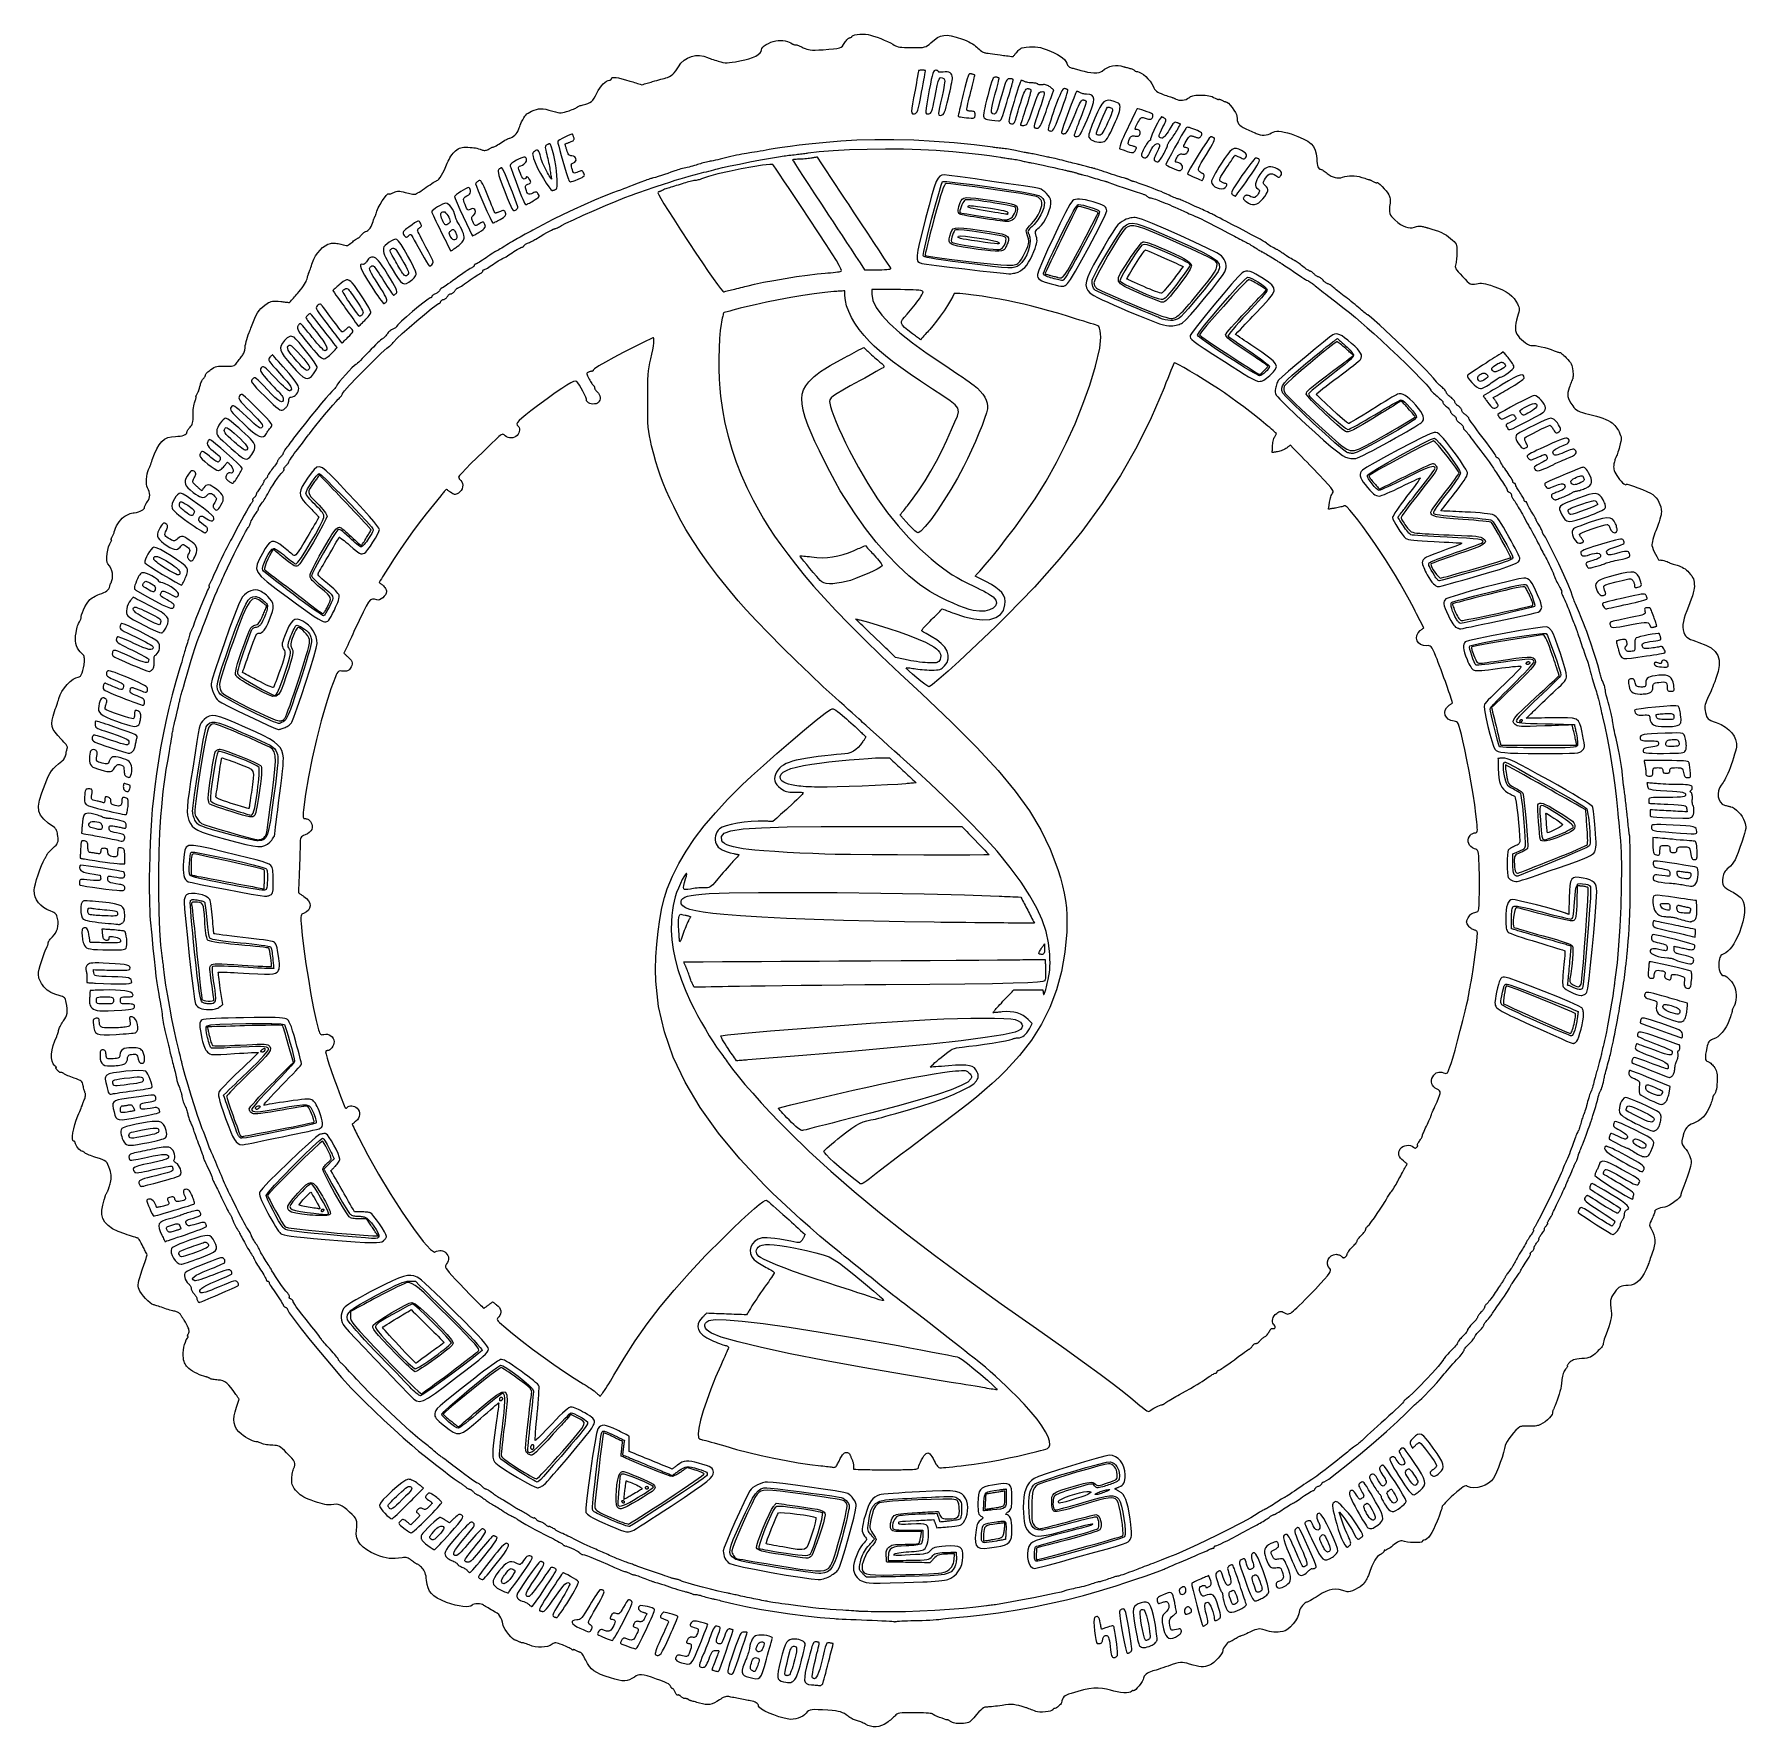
# Model space of a CAD drawing. Extents: x 7 to 348, y 3 to 340.
import ezdxf

# ---------------------------------------------------------------- set-up
doc = ezdxf.new("R2010")
doc.units = 0
doc.layers.get('0').update_dxf_attribs({"linetype": 'CONTINUOUS'})

msp = doc.modelspace()

# ---------------------------------------------------------------- linework, layer by layer
at = {"color": 7}
for points in [[(172.273152, 3.354973), (172.079974, 3.465604), (171.864226, 3.576602), (171.633171, 3.685004), (171.394075, 3.787817), (171.154197, 3.882051), (170.920802, 3.964714), (170.701149, 4.032814), (170.502504, 4.083389), (170.305916, 4.136051), (170.092161, 4.210163), (169.868091, 4.302365), (169.640552, 4.409186), (169.416391, 4.52724), (169.202461, 4.653139), (169.005608, 4.783441), (168.832685, 4.914759), (168.451265, 5.213576), (168.092541, 5.453126), (167.727957, 5.642102), (167.328966, 5.78914), (166.867005, 5.902875), (166.313522, 5.991945), (165.639964, 6.065012), (164.817778, 6.130742), (163.729789, 6.202793), (162.864916, 6.242304), (162.1892, 6.245126), (161.668686, 6.205728), (161.269423, 6.119876), (160.957458, 5.983026), (160.698835, 5.790523), (160.459598, 5.537764), (160.15707, 5.243576), (159.780537, 4.977948), (159.348376, 4.747232), (158.878961, 4.557748), (158.390666, 4.415931), (157.901866, 4.328047), (157.430933, 4.300389), (156.996246, 4.339534), (156.048575, 4.551539), (155.044391, 4.843865), (154.040058, 5.192268), (153.091938, 5.572478), (152.2564, 5.960223), (151.589802, 6.33126), (151.148511, 6.661263), (150.988889, 6.926016), (150.957345, 7.118632), (150.86595, 7.302161), (150.719553, 7.473414), (150.523002, 7.629144), (150.281155, 7.766078), (149.998856, 7.880999), (149.680958, 7.970689), (149.332315, 8.031875), (149.127165, 8.060267), (148.877054, 8.098903), (148.591657, 8.146034), (148.280645, 8.199995), (147.95369, 8.259036), (147.620471, 8.321463), (147.290655, 8.385556), (146.973917, 8.449592), (146.662518, 8.513741), (146.348007, 8.578173), (146.038982, 8.641108), (145.744043, 8.700855), (145.471792, 8.755662), (145.230827, 8.803781), (145.029747, 8.843462), (144.877155, 8.87301), (144.72666, 8.883452), (144.550409, 8.863415), (144.352541, 8.814985), (144.137194, 8.73966), (143.908509, 8.639104), (143.670624, 8.514898), (143.427681, 8.368736), (143.183822, 8.202224), (142.677775, 7.862006), (142.198725, 7.599426), (141.734021, 7.412341), (141.271001, 7.29869), (140.797018, 7.2563), (140.299409, 7.283111), (139.765526, 7.377007), (139.182712, 7.53587), (138.91109, 7.619661), (138.644094, 7.700349), (138.388539, 7.776012), (138.151241, 7.844677), (137.939018, 7.904395), (137.758684, 7.95322), (137.617053, 7.989231), (137.520945, 8.010398), (137.447714, 8.027331), (137.37165, 8.050756), (137.29497, 8.079768), (137.219896, 8.113268), (137.148646, 8.150183), (137.083439, 8.189412), (137.026489, 8.229939), (136.980021, 8.270692), (136.930731, 8.310118), (136.865696, 8.34692), (136.787701, 8.38025), (136.699535, 8.409347), (136.603983, 8.433336), (136.503825, 8.451398), (136.401855, 8.46297), (136.300853, 8.466921), (136.196742, 8.475387), (136.085851, 8.499941), (135.971599, 8.538803), (135.857392, 8.590224), (135.746642, 8.652482), (135.642762, 8.723828), (135.549157, 8.802596), (135.469246, 8.887008), (135.394071, 8.96826), (135.314041, 9.037941), (135.231624, 9.094978), (135.149271, 9.138271), (135.069445, 9.166719), (134.994605, 9.179137), (134.92721, 9.174621), (134.869716, 9.152043), (134.813734, 9.135674), (134.750669, 9.148939), (134.682676, 9.189438), (134.611912, 9.254885), (134.540532, 9.342967), (134.470688, 9.45134), (134.404537, 9.577663), (134.344235, 9.719649), (134.28382, 9.864796), (134.217348, 10.000206), (134.146993, 10.122916), (134.074936, 10.229935), (134.003353, 10.318355), (133.934423, 10.385185), (133.870325, 10.427434), (133.813234, 10.442109), (133.759078, 10.452269), (133.703387, 10.481564), (133.647753, 10.527877), (133.593758, 10.589147), (133.542998, 10.663343), (133.497055, 10.748405), (133.457521, 10.842244), (133.425983, 10.942856), (133.354744, 11.076093), (133.207018, 11.22014), (132.981274, 11.375729), (132.675988, 11.543623), (132.289637, 11.72464), (131.820691, 11.919514), (131.267623, 12.129036), (130.628909, 12.353967), (129.589282, 12.703302), (128.769195, 12.959616), (128.128254, 13.126381), (127.626062, 13.207182), (127.222227, 13.204359), (126.87635, 13.123757), (126.548041, 12.967716), (126.1969, 12.739822), (125.710434, 12.429462), (125.244614, 12.203825), (124.773809, 12.062065), (124.272379, 12.003306), (123.714696, 12.026731), (123.075121, 12.131407), (122.328023, 12.316545), (121.447763, 12.581241), (120.370075, 12.942288), (119.4777, 13.287135), (118.743719, 13.634889), (118.141205, 14.0046), (117.643238, 14.415431), (117.222888, 14.886432), (116.853236, 15.436709), (116.507359, 16.085368), (116.350768, 16.397393), (116.195537, 16.688844), (116.045717, 16.953371), (115.905359, 17.184568), (115.778514, 17.375971), (115.669238, 17.52123), (115.581574, 17.613884), (115.519581, 17.647581), (115.460058, 17.656895), (115.379472, 17.679472), (115.28138, 17.713791), (115.169338, 17.758438), (115.046904, 17.811891), (114.917626, 17.872682), (114.785067, 17.939371), (114.652778, 18.010406), (114.525219, 18.077462), (114.40622, 18.132721), (114.29838, 18.17545), (114.20431, 18.204998), (114.126608, 18.220521), (114.067884, 18.220521), (114.030737, 18.20641), (114.017783, 18.176325), (114.010559, 18.145026), (113.989872, 18.127528), (113.957182, 18.123013), (113.913928, 18.13148), (113.861562, 18.152364), (113.801531, 18.185017), (113.735287, 18.229128), (113.66428, 18.284275), (113.563789, 18.35483), (113.413046, 18.443109), (113.219425, 18.545584), (112.9903, 18.658699), (112.733046, 18.778954), (112.455037, 18.902793), (112.163648, 19.02666), (111.866257, 19.147028), (111.42897, 19.315317), (111.076607, 19.438507), (110.792737, 19.517812), (110.560922, 19.554444), (110.364727, 19.549646), (110.187715, 19.504632), (110.013451, 19.420586), (109.825502, 19.298807), (109.388419, 19.055701), (108.87331, 18.875671), (108.298996, 18.759283), (107.684308, 18.707128), (107.048071, 18.719828), (106.409109, 18.797947), (105.78625, 18.942106), (105.198319, 19.15287), (104.929031, 19.266606), (104.677805, 19.367105), (104.450148, 19.452646), (104.251551, 19.521368), (104.087518, 19.571518), (103.963541, 19.601236), (103.885125, 19.608856), (103.857778, 19.592488), (103.844824, 19.571321), (103.807678, 19.565394), (103.748953, 19.573861), (103.671251, 19.596156), (103.577181, 19.631067), (103.469341, 19.677832), (103.350342, 19.735546), (103.222783, 19.803392), (103.09142, 19.873073), (102.961513, 19.936037), (102.836435, 19.99107), (102.71955, 20.036931), (102.614233, 20.072378), (102.523846, 20.096085), (102.451766, 20.107092), (102.401356, 20.103987), (102.201466, 20.170535), (101.900513, 20.415419), (101.535241, 20.792807), (101.142399, 21.256808), (100.758732, 21.761648), (100.420991, 22.261407), (100.165916, 22.710253), (100.03026, 23.062382), (99.883603, 23.690016), (99.740037, 24.192625), (99.581332, 24.595751), (99.389263, 24.924879), (99.145601, 25.205549), (98.832122, 25.463218), (98.430599, 25.723427), (97.922805, 26.01166), (97.607193, 26.186892), (97.302179, 26.360572), (97.01519, 26.528099), (96.75366, 26.685014), (96.525024, 26.826746), (96.336711, 26.948751), (96.196153, 27.046569), (96.110783, 27.115629), (95.918483, 27.228687), (95.634226, 27.307879), (95.290888, 27.353514), (94.921355, 27.365932), (94.558505, 27.345612), (94.235225, 27.29278), (93.984394, 27.207803), (93.838895, 27.091076), (93.607605, 26.913106), (93.202133, 26.811958), (92.651896, 26.7843), (91.986312, 26.827226), (91.234799, 26.937462), (90.42678, 27.111791), (89.591673, 27.347023), (88.758895, 27.640026), (87.736037, 28.067452), (86.901822, 28.486834), (86.236596, 28.919819), (85.720699, 29.388054), (85.334469, 29.913185), (85.058256, 30.516858), (84.872393, 31.22072), (84.757229, 32.046418), (84.706471, 32.491285), (84.64412, 32.881372), (84.567426, 33.224357), (84.473641, 33.527859), (84.360012, 33.79947), (84.223792, 34.046837), (84.062234, 34.277554), (83.872584, 34.499268), (83.722131, 34.655167), (83.571546, 34.800625), (83.424852, 34.932422), (83.286078, 35.0474), (83.15925, 35.142368), (83.048399, 35.214137), (82.957546, 35.259546), (82.890721, 35.275351), (82.821105, 35.290026), (82.722252, 35.332331), (82.598745, 35.399218), (82.455176, 35.487695), (82.296135, 35.594826), (82.126209, 35.717649), (81.949984, 35.853172), (81.772052, 35.998432), (81.522319, 36.198923), (81.297063, 36.355613), (81.085794, 36.471578), (80.878025, 36.54981), (80.663268, 36.5933), (80.431033, 36.605154), (80.170836, 36.58822), (79.872182, 36.545746), (79.16795, 36.444484), (78.511606, 36.389395), (77.889171, 36.382057), (77.286671, 36.423995), (76.690135, 36.51679), (76.085587, 36.661993), (75.459051, 36.861242), (74.796554, 37.116032), (73.716134, 37.607212), (72.81394, 38.117752), (72.083264, 38.65595), (71.517397, 39.229961), (71.109626, 39.848), (70.853244, 40.518334), (70.74154, 41.249092), (70.767815, 42.048571), (70.837174, 42.73581), (70.865283, 43.28366), (70.838698, 43.727878), (70.743953, 44.104278), (70.567581, 44.448674), (70.29612, 44.796795), (69.916105, 45.184512), (69.414074, 45.647554), (68.840511, 46.150558), (68.346131, 46.544174), (67.907987, 46.837741), (67.503136, 47.040546), (67.108634, 47.16193), (66.701537, 47.211121), (66.2589, 47.197574), (65.757781, 47.130406), (65.482323, 47.101139), (65.172929, 47.101139), (64.825437, 47.132155), (64.435694, 47.194526), (63.999545, 47.289043), (63.512835, 47.416438), (62.971412, 47.577558), (62.371114, 47.773167), (61.710595, 48.004391), (61.146114, 48.221928), (60.662278, 48.434442), (60.243689, 48.650652), (59.874949, 48.879252), (59.540668, 49.128962), (59.225448, 49.408447), (58.913892, 49.726398), (58.612989, 50.061989), (58.373205, 50.35773), (58.188067, 50.628183), (58.051105, 50.887997), (57.955846, 51.151734), (57.895815, 51.433956), (57.864544, 51.749311), (57.85557, 52.112362), (57.863274, 52.380557), (57.885372, 52.666561), (57.920314, 52.961625), (57.966545, 53.256857), (58.022521, 53.543454), (58.086684, 53.812609), (58.157491, 54.05549), (58.233389, 54.26329), (58.387883, 54.66873), (58.473535, 55.015864), (58.477994, 55.333392), (58.388944, 55.650102), (58.19403, 55.994723), (57.880913, 56.395959), (57.437251, 56.882623), (56.850706, 57.483389), (56.387393, 57.943552), (56.00656, 58.29904), (55.683333, 58.5632), (55.392851, 58.749382), (55.110242, 58.870935), (54.81064, 58.941236), (54.46918, 58.973635), (54.06099, 58.981538), (53.779155, 58.990004), (53.477612, 59.013993), (53.165722, 59.051811), (52.852845, 59.101849), (52.548344, 59.162442), (52.261581, 59.231897), (52.001914, 59.30852), (51.778704, 59.390675), (51.582103, 59.470544), (51.398689, 59.540648), (51.23248, 59.599717), (51.087488, 59.646566), (50.96773, 59.679981), (50.877219, 59.698608), (50.819967, 59.70143), (50.799986, 59.687319), (50.704637, 59.648429), (50.446644, 59.715852), (50.068071, 59.868477), (49.610995, 60.085224), (49.117481, 60.344981), (48.629607, 60.626696), (48.189436, 60.909285), (47.839046, 61.17161), (47.297309, 61.688754), (46.878618, 62.231185), (46.581057, 62.809343), (46.40271, 63.433683), (46.341654, 64.114649), (46.395979, 64.862685), (46.563768, 65.688241), (46.843101, 66.601763), (46.910631, 66.795791), (46.978161, 66.989819), (47.045691, 67.183847), (47.113221, 67.377874), (47.180754, 67.571902), (47.248284, 67.76593), (47.315814, 67.959958), (47.383344, 68.153986), (47.300422, 68.277458), (47.217499, 68.40093), (47.134577, 68.524402), (47.051654, 68.647874), (46.968735, 68.771347), (46.885812, 68.894819), (46.802889, 69.018291), (46.719967, 69.141763), (46.191921, 69.904029), (45.722735, 70.522835), (45.295196, 71.012087), (44.892101, 71.385684), (44.496242, 71.657529), (44.090407, 71.841524), (43.65739, 71.951571), (43.179986, 72.001569), (42.918256, 72.018954), (42.661304, 72.044777), (42.415666, 72.077766), (42.187879, 72.116685), (41.984481, 72.160277), (41.81201, 72.207289), (41.677006, 72.256478), (41.586003, 72.306586), (41.509939, 72.35755), (41.417745, 72.40918), (41.312959, 72.460062), (41.199119, 72.508765), (41.079756, 72.553872), (40.958409, 72.593959), (40.838614, 72.627603), (40.723907, 72.653398), (40.320533, 72.751267), (39.888137, 72.892731), (39.438422, 73.071993), (38.983079, 73.283247), (38.533807, 73.520698), (38.1023, 73.778536), (37.700252, 74.050968), (37.33936, 74.332186), (37.104142, 74.544247), (36.903437, 74.756823), (36.734047, 74.975895), (36.592772, 75.207436), (36.476418, 75.457425), (36.38178, 75.731841), (36.305668, 76.036661), (36.24488, 76.377859), (36.201175, 76.87448), (36.207581, 77.413863), (36.259793, 77.974791), (36.353479, 78.536052), (36.484314, 79.076429), (36.647975, 79.574709), (36.840137, 80.009675), (37.056478, 80.360116), (37.106112, 80.430982), (37.145093, 80.497093), (37.173089, 80.557003), (37.189768, 80.609265), (37.19482, 80.652434), (37.187906, 80.685059), (37.168686, 80.705689), (37.136832, 80.712886), (37.105796, 80.72457), (37.088919, 80.758019), (37.085702, 80.810904), (37.095664, 80.880879), (37.118298, 80.965596), (37.153108, 81.062709), (37.199607, 81.169877), (37.257296, 81.28475), (37.333544, 81.452164), (37.378849, 81.618864), (37.391662, 81.792786), (37.370439, 81.981873), (37.313656, 82.194061), (37.219755, 82.437295), (37.087195, 82.719505), (36.914432, 83.048639), (36.781204, 83.290974), (36.651345, 83.52262), (36.528096, 83.738105), (36.414699, 83.931966), (36.314394, 84.098731), (36.230419, 84.232936), (36.166019, 84.329109), (36.124444, 84.384444), (36.089985, 84.423874), (36.046023, 84.482085), (35.994363, 84.556267), (35.936815, 84.643618), (35.875183, 84.741331), (35.811274, 84.846603), (35.746899, 84.956622), (35.683862, 85.068585), (35.607077, 85.179896), (35.503304, 85.288041), (35.377109, 85.390352), (35.233062, 85.484146), (35.075732, 85.566755), (34.909695, 85.635502), (34.739512, 85.687713), (34.569758, 85.72071), (34.374133, 85.754207), (34.129805, 85.807846), (33.846544, 85.878851), (33.534116, 85.964449), (33.20229, 86.061866), (32.860838, 86.168323), (32.519524, 86.281048), (32.188119, 86.397265), (31.86671, 86.512538), (31.55405, 86.62256), (31.257895, 86.724741), (30.986008, 86.8165), (30.746147, 86.895249), (30.546068, 86.958401), (30.393536, 87.003374), (30.296307, 87.027588), (29.98518, 87.1601), (29.593952, 87.433788), (29.155398, 87.813933), (28.702296, 88.265804), (28.267423, 88.754678), (27.883557, 89.245832), (27.583476, 89.704537), (27.399957, 90.096069), (27.311825, 90.403776), (27.262606, 90.704568), (27.257283, 91.027845), (27.300842, 91.403006), (27.398267, 91.859453), (27.554542, 92.426584), (27.77465, 93.133799), (28.063576, 94.010494), (28.186639, 94.378264), (28.309702, 94.74603), (28.432765, 95.1138), (28.555828, 95.481566), (28.678891, 95.849336), (28.801954, 96.217102), (28.925017, 96.584872), (29.04808, 96.952638), (28.941606, 97.163723), (28.835132, 97.374809), (28.728658, 97.585894), (28.622184, 97.796979), (28.51571, 98.008065), (28.409236, 98.21915), (28.302762, 98.430235), (28.196289, 98.641321), (28.021178, 98.980704), (27.850078, 99.29764), (27.687284, 99.585162), (27.537096, 99.836311), (27.403812, 100.044137), (27.291729, 100.201671), (27.205145, 100.301958), (27.14836, 100.338038), (27.059998, 100.355902), (26.882916, 100.403973), (26.627756, 100.478954), (26.305163, 100.577551), (25.925781, 100.696466), (25.500253, 100.832398), (25.039222, 100.982049), (24.553333, 101.142114), (23.223633, 101.645206), (22.127597, 102.197622), (21.260397, 102.805738), (20.617207, 103.475923), (20.193198, 104.214549), (19.983543, 105.027992), (19.983416, 105.922626), (20.187987, 106.904818), (20.267946, 107.177225), (20.344033, 107.442494), (20.414477, 107.694019), (20.477507, 107.925201), (20.531349, 108.129434), (20.574233, 108.300122), (20.604385, 108.430658), (20.620034, 108.514444), (20.634066, 108.582658), (20.659582, 108.668563), (20.695136, 108.768693), (20.739281, 108.879569), (20.79057, 108.997722), (20.847556, 109.119678), (20.908791, 109.241965), (20.97283, 109.361111), (21.036701, 109.477375), (21.097456, 109.59141), (21.153682, 109.700314), (21.203965, 109.801203), (21.246892, 109.891172), (21.28105, 109.967339), (21.305025, 110.0268), (21.317403, 110.066667), (21.330329, 110.119318), (21.35587, 110.21542), (21.392502, 110.349513), (21.438704, 110.516128), (21.492951, 110.709809), (21.553721, 110.925088), (21.61949, 111.156504), (21.688736, 111.398595), (21.781532, 111.748054), (21.844981, 112.059418), (21.878372, 112.348247), (21.880997, 112.630091), (21.852131, 112.920509), (21.791065, 113.235049), (21.697088, 113.589268), (21.569484, 113.998722), (21.382866, 114.551389), (21.210599, 114.97967), (21.022138, 115.309831), (20.786935, 115.568149), (20.474444, 115.780891), (20.054119, 115.974334), (19.495414, 116.174749), (18.767781, 116.408406), (18.418533, 116.523163), (18.075135, 116.644917), (17.746361, 116.76995), (17.440983, 116.894545), (17.167774, 117.014989), (16.935508, 117.127565), (16.752956, 117.228561), (16.628892, 117.314258), (16.535006, 117.389066), (16.438945, 117.458857), (16.343418, 117.5221), (16.251133, 117.577272), (16.164797, 117.622842), (16.08712, 117.657282), (16.02081, 117.679069), (15.968575, 117.686661), (15.823563, 117.739513), (15.636855, 117.882354), (15.427093, 118.091622), (15.212919, 118.343745), (15.012975, 118.615155), (14.845904, 118.882284), (14.730348, 119.121569), (14.684948, 119.309439), (14.676496, 119.380305), (14.655919, 119.446415), (14.624573, 119.506325), (14.583817, 119.558587), (14.535009, 119.601756), (14.479507, 119.634381), (14.41867, 119.655011), (14.353854, 119.662208), (14.193591, 119.787012), (14.123952, 120.135469), (14.138204, 120.668632), (14.229614, 121.347569), (14.391449, 122.133332), (14.616977, 122.986989), (14.899464, 123.869594), (15.23218, 124.742208), (15.409057, 125.168742), (15.574008, 125.569255), (15.723427, 125.934789), (15.853708, 126.256401), (15.961246, 126.525133), (16.042434, 126.732038), (16.093666, 126.868166), (16.111336, 126.924562), (16.118917, 126.956498), (16.141218, 127.022516), (16.176663, 127.118578), (16.223676, 127.240657), (16.28068, 127.384708), (16.346099, 127.546704), (16.418355, 127.722607), (16.495872, 127.90838), (16.569754, 128.103201), (16.629768, 128.300805), (16.67527, 128.495995), (16.705615, 128.683574), (16.720161, 128.858343), (16.71827, 129.015101), (16.699282, 129.148654), (16.662562, 129.253804), (16.614767, 129.360335), (16.562969, 129.499727), (16.508816, 129.666069), (16.453959, 129.853447), (16.400046, 130.055953), (16.348727, 130.267673), (16.301651, 130.482698), (16.260466, 130.695113), (16.195965, 131.010996), (16.118456, 131.263514), (16.011498, 131.466731), (15.858645, 131.63471), (15.643456, 131.781513), (15.349485, 131.921205), (14.960291, 132.067853), (14.45943, 132.235516), (14.125239, 132.348709), (13.795862, 132.468722), (13.479766, 132.591889), (13.185421, 132.71456), (12.921292, 132.833076), (12.695849, 132.943778), (12.517559, 133.04301), (12.39489, 133.127118), (12.302322, 133.197552), (12.210305, 133.257603), (12.121256, 133.306357), (12.037595, 133.342908), (11.96174, 133.366332), (11.896109, 133.375758), (11.843122, 133.370227), (11.805197, 133.348863), (11.765921, 133.331591), (11.709065, 133.337828), (11.637317, 133.365824), (11.553368, 133.413853), (11.459908, 133.480175), (11.359626, 133.563058), (11.255213, 133.660769), (11.149359, 133.771572), (11.051306, 133.885305), (10.969253, 133.991406), (10.904322, 134.087557), (10.857635, 134.171433), (10.830313, 134.240713), (10.82348, 134.293071), (10.838258, 134.32619), (10.875768, 134.337733), (10.913613, 134.345127), (10.92935, 134.36635), (10.924033, 134.399892), (10.898718, 134.444269), (10.854459, 134.497998), (10.79231, 134.55959), (10.713328, 134.627558), (10.618567, 134.700414), (10.295979, 135.066778), (10.082689, 135.594364), (9.976869, 136.254786), (9.976691, 137.019657), (10.080325, 137.860588), (10.285943, 138.749193), (10.591716, 139.657088), (10.995815, 140.555884), (11.044373, 140.661455), (11.0976, 140.796033), (11.153765, 140.954091), (11.211135, 141.130105), (11.267979, 141.31855), (11.322565, 141.513899), (11.373161, 141.710624), (11.418036, 141.903202), (11.473458, 142.104852), (11.554284, 142.327585), (11.656661, 142.564048), (11.77674, 142.806891), (11.910668, 143.048767), (12.054593, 143.282326), (12.204666, 143.500218), (12.357033, 143.695093), (12.614504, 144.036542), (12.813811, 144.386512), (12.956722, 144.757168), (13.045003, 145.16069), (13.080421, 145.609245), (13.064744, 146.11501), (12.999739, 146.690156), (12.887172, 147.346856), (12.820924, 147.64873), (12.744591, 147.892979), (12.647836, 148.089809), (12.520323, 148.249414), (12.351716, 148.381994), (12.131679, 148.49775), (11.849876, 148.60688), (11.495969, 148.71958), (10.827325, 148.9297), (10.268349, 149.130656), (9.799743, 149.334508), (9.402208, 149.553326), (9.056444, 149.79917), (8.743154, 150.08411), (8.443036, 150.420205), (8.136794, 150.819522), (7.952316, 151.089922), (7.791327, 151.360211), (7.654169, 151.629491), (7.541184, 151.896863), (7.452711, 152.161421), (7.389094, 152.422262), (7.350673, 152.678491), (7.337778, 152.929246), (7.382439, 153.361994), (7.506275, 153.962825), (7.69407, 154.683449), (7.930606, 155.475579), (8.200663, 156.290927), (8.489026, 157.081203), (8.780475, 157.798121), (9.059792, 158.393392), (9.110723, 158.499477), (9.158238, 158.613213), (9.201295, 158.731057), (9.238856, 158.849466), (9.26988, 158.964892), (9.293327, 159.073788), (9.308158, 159.172611), (9.313334, 159.257814), (9.330544, 159.349502), (9.379865, 159.466909), (9.45784, 159.60519), (9.561011, 159.759495), (9.685919, 159.924973), (9.829107, 160.096776), (9.987115, 160.270057), (10.156487, 160.439966), (10.479276, 160.793168), (10.747373, 161.180695), (10.960112, 161.600148), (11.116827, 162.049127), (11.216852, 162.525236), (11.259521, 163.026073), (11.244169, 163.549243), (11.170129, 164.09234), (11.108397, 164.371387), (11.032067, 164.604251), (10.932757, 164.799653), (10.802087, 164.96632), (10.631673, 165.112965), (10.413137, 165.248319), (10.138094, 165.381099), (9.798165, 165.520026), (9.037702, 165.861684), (8.371953, 166.261175), (7.803356, 166.715409), (7.334352, 167.221292), (6.967381, 167.775723), (6.704882, 168.375615), (6.549295, 169.017868), (6.50306, 169.69939), (6.566673, 170.234381), (6.731311, 170.979245), (6.973792, 171.863447), (7.270937, 172.816441), (7.599565, 173.767694), (7.936496, 174.646663), (8.258548, 175.382812), (8.542542, 175.9056), (8.640685, 176.0587), (8.732244, 176.207934), (8.815215, 176.349575), (8.887594, 176.479906), (8.947377, 176.595196), (8.992561, 176.691725), (9.02114, 176.765766), (9.031111, 176.813597), (9.054919, 176.868856), (9.123154, 176.96419), (9.231031, 177.094382), (9.373766, 177.254213), (9.546575, 177.438468), (9.744673, 177.641927), (9.963275, 177.859377), (10.197598, 178.085595), (10.566995, 178.442592), (10.846544, 178.735279), (11.046547, 178.988398), (11.177309, 179.226695), (11.249134, 179.474916), (11.272324, 179.757804), (11.257186, 180.100108), (11.214023, 180.526571), (11.171147, 180.836234), (11.115497, 181.119918), (11.047573, 181.376371), (10.967879, 181.604339), (10.876914, 181.802566), (10.775183, 181.969802), (10.663186, 182.104795), (10.541425, 182.206285), (9.315545, 183.073771), (8.401472, 183.87156), (7.784893, 184.665984), (7.451492, 185.523375), (7.386957, 186.510064), (7.576972, 187.692386), (8.007224, 189.136672), (8.663399, 190.909253), (9.000978, 191.746962), (9.310889, 192.438726), (9.618306, 193.018729), (9.948405, 193.521163), (10.326362, 193.980209), (10.77735, 194.430055), (11.326547, 194.904888), (11.999126, 195.438889), (12.160772, 195.578933), (12.309551, 195.737748), (12.443866, 195.91252), (12.562122, 196.100435), (12.662722, 196.29867), (12.74407, 196.504416), (12.80457, 196.714852), (12.842627, 196.927165), (12.869277, 197.118667), (12.901218, 197.308772), (12.937244, 197.492501), (12.976148, 197.664877), (13.016726, 197.820918), (13.057773, 197.955642), (13.098083, 198.064075), (13.136452, 198.141232), (13.143279, 198.228743), (13.093185, 198.366843), (12.991306, 198.548475), (12.842774, 198.766577), (12.652724, 199.014088), (12.42629, 199.283955), (12.168605, 199.56911), (11.884803, 199.862496), (11.184859, 200.591036), (10.657263, 201.225181), (10.292022, 201.806062), (10.079146, 202.374805), (10.008641, 202.97254), (10.070516, 203.640402), (10.254779, 204.419516), (10.551438, 205.351013), (10.70641, 205.806294), (10.855101, 206.247732), (10.993964, 206.664475), (11.119449, 207.045664), (11.228009, 207.380445), (11.316094, 207.657962), (11.380156, 207.867357), (11.416645, 207.997778), (11.655849, 208.666822), (12.035858, 209.375039), (12.52074, 210.082861), (13.074566, 210.750714), (13.661407, 211.339035), (14.245332, 211.808255), (14.790411, 212.118801), (15.260714, 212.231111), (15.487916, 212.286904), (15.699073, 212.450765), (15.892107, 212.717422), (16.064941, 213.08161), (16.215498, 213.538054), (16.341701, 214.081484), (16.441473, 214.706632), (16.512737, 215.408225), (16.526944, 215.693049), (16.521737, 215.940956), (16.495219, 216.157426), (16.445497, 216.347957), (16.370673, 216.518033), (16.268852, 216.673148), (16.138136, 216.818789), (15.97663, 216.960447), (15.654614, 217.264364), (15.375575, 217.62446), (15.142416, 218.032265), (14.958039, 218.479322), (14.825343, 218.957164), (14.74723, 219.457332), (14.726602, 219.97136), (14.766361, 220.490788), (14.845013, 221.049672), (14.915886, 221.502932), (14.984963, 221.872598), (15.058232, 222.180689), (15.141677, 222.449229), (15.241284, 222.70024), (15.363038, 222.95575), (15.512926, 223.237778), (15.589439, 223.382388), (15.658487, 223.522867), (15.718727, 223.655738), (15.768814, 223.777528), (15.807402, 223.884767), (15.833149, 223.97398), (15.844709, 224.041699), (15.840735, 224.084444), (15.839719, 224.308563), (15.936838, 224.679823), (16.111723, 225.154236), (16.343992, 225.687822), (16.613263, 226.236586), (16.899154, 226.75655), (17.181282, 227.203725), (17.439265, 227.534123), (17.610143, 227.697623), (17.822579, 227.867763), (18.06813, 228.039563), (18.338356, 228.208036), (18.624817, 228.368205), (18.919071, 228.515082), (19.212679, 228.643685), (19.497198, 228.749033), (19.968121, 228.918287), (20.372008, 229.091826), (20.711764, 229.271912), (20.990296, 229.460809), (21.21051, 229.660789), (21.375312, 229.874112), (21.487608, 230.103048), (21.550305, 230.34986), (21.566028, 230.430838), (21.589503, 230.520488), (21.619589, 230.615837), (21.655142, 230.713912), (21.695018, 230.811747), (21.738074, 230.906371), (21.783165, 230.994814), (21.829148, 231.074101), (22.014013, 231.47495), (22.115305, 231.934656), (22.13657, 232.433216), (22.081359, 232.950636), (21.953216, 233.466914), (21.75569, 233.962047), (21.492317, 234.416038), (21.166667, 234.808889), (21.02446, 235.104534), (20.961855, 235.5852), (20.970843, 236.195517), (21.043421, 236.880115), (21.171578, 237.583622), (21.347308, 238.250668), (21.562605, 238.825879), (21.80946, 239.253889), (21.860509, 239.324755), (21.90081, 239.390865), (21.930006, 239.450776), (21.947738, 239.503037), (21.953645, 239.546206), (21.947371, 239.578831), (21.928558, 239.599462), (21.896847, 239.606658), (21.86669, 239.619612), (21.852331, 239.656758), (21.853093, 239.715483), (21.868319, 239.793185), (21.897331, 239.887255), (21.939458, 239.995095), (21.99403, 240.114094), (22.060376, 240.241653), (22.13161, 240.37568), (22.200192, 240.513224), (22.264468, 240.650375), (22.322786, 240.783237), (22.373493, 240.907897), (22.414935, 241.020453), (22.44546, 241.117001), (22.463415, 241.193639), (22.556406, 241.554635), (22.713995, 241.95663), (22.924733, 242.381515), (23.177167, 242.81119), (23.459848, 243.22755), (23.761323, 243.612489), (24.070142, 243.947902), (24.374853, 244.215689), (24.579787, 244.3563), (24.817855, 244.492896), (25.080495, 244.622097), (25.359145, 244.740526), (25.645241, 244.844807), (25.930221, 244.931562), (26.205521, 244.997416), (26.46258, 245.03899), (26.89193, 245.105448), (27.283583, 245.199543), (27.631514, 245.317967), (27.929697, 245.457416), (28.172106, 245.614577), (28.352715, 245.786154), (28.465502, 245.96883), (28.504435, 246.159308), (28.516175, 246.230981), (28.549847, 246.329739), (28.60308, 246.45114), (28.673511, 246.590744), (28.758788, 246.744109), (28.856538, 246.90679), (28.964409, 247.074346), (29.080038, 247.242338), (29.281421, 247.563956), (29.425727, 247.885483), (29.512979, 248.210629), (29.543196, 248.543109), (29.516385, 248.886633), (29.432585, 249.244917), (29.291801, 249.621672), (29.094056, 250.020613), (28.971597, 250.341384), (28.895564, 250.753942), (28.864271, 251.231219), (28.87604, 251.746148), (28.929162, 252.27166), (29.021957, 252.780693), (29.152742, 253.246173), (29.319826, 253.641039), (29.382439, 253.770291), (29.459596, 253.946547), (29.548262, 254.16197), (29.645408, 254.40872), (29.74801, 254.678956), (29.853039, 254.964842), (29.957462, 255.258539), (30.058252, 255.552208), (30.504222, 256.768507), (30.959441, 257.777395), (31.437514, 258.592817), (31.952039, 259.228711), (32.516619, 259.699026), (33.144857, 260.017703), (33.85035, 260.198684), (34.646705, 260.255913), (35.152955, 260.271407), (35.607011, 260.316766), (36.004155, 260.390228), (36.339672, 260.490041), (36.608841, 260.614456), (36.806947, 260.761723), (36.929271, 260.930096), (36.971093, 261.117822), (36.983849, 261.196605), (37.020378, 261.296328), (37.078126, 261.412934), (37.154532, 261.542363), (37.247041, 261.680559), (37.353086, 261.823465), (37.470107, 261.967018), (37.595544, 262.107166), (37.770657, 262.309412), (37.909736, 262.511754), (38.016077, 262.727844), (38.092986, 262.971325), (38.143763, 263.255853), (38.171703, 263.595079), (38.180113, 264.002653), (38.172296, 264.492224), (38.170602, 264.858444), (38.184742, 265.236751), (38.213187, 265.616459), (38.254541, 265.986875), (38.307407, 266.337311), (38.37039, 266.657077), (38.442089, 266.935481), (38.521108, 267.161837), (38.597991, 267.35252), (38.664328, 267.530411), (38.719045, 267.691616), (38.761085, 267.832242), (38.789372, 267.948396), (38.802862, 268.036181), (38.800322, 268.091708), (38.780962, 268.111069), (38.760698, 268.124023), (38.755731, 268.161169), (38.765157, 268.219894), (38.788074, 268.297595), (38.823605, 268.391665), (38.870869, 268.499505), (38.928976, 268.618504), (38.997039, 268.746063), (39.128456, 268.982452), (39.227773, 269.166636), (39.303866, 269.323591), (39.365607, 269.4783), (39.421871, 269.655733), (39.481536, 269.880873), (39.553472, 270.178694), (39.646554, 270.574177), (39.6976, 270.763752), (39.76058, 270.953357), (39.833021, 271.13793), (39.912444, 271.312409), (39.996374, 271.471737), (40.082331, 271.610847), (40.167841, 271.724682), (40.250425, 271.80818), (40.328632, 271.880237), (40.401592, 271.961285), (40.467708, 272.048563), (40.525383, 272.139303), (40.573022, 272.230748), (40.609028, 272.320134), (40.631803, 272.404699), (40.639762, 272.481681), (40.661944, 272.567437), (40.725509, 272.677153), (40.826003, 272.806301), (40.958969, 272.950356), (41.119949, 273.104791), (41.304488, 273.265082), (41.508131, 273.426702), (41.726416, 273.585124), (42.05512, 273.802969), (42.352986, 273.973665), (42.639461, 274.101868), (42.933989, 274.19223), (43.256013, 274.249405), (43.624981, 274.278045), (44.06034, 274.282814), (44.581531, 274.268336), (45.117886, 274.251488), (45.545086, 274.251513), (45.881944, 274.273555), (46.147269, 274.322777), (46.359873, 274.404311), (46.538562, 274.523302), (46.702143, 274.684891), (46.869434, 274.894226), (46.985545, 275.049296), (47.116615, 275.22356), (47.258149, 275.411088), (47.40565, 275.605954), (47.554624, 275.802223), (47.700575, 275.993964), (47.839008, 276.17525), (47.965429, 276.340147), (48.081248, 276.504914), (48.189297, 276.685827), (48.287211, 276.876981), (48.372622, 277.072471), (48.443172, 277.266392), (48.496493, 277.452839), (48.530218, 277.625912), (48.541987, 277.7797), (48.55782, 278.055505), (48.603802, 278.38308), (48.677643, 278.75379), (48.777041, 279.159002), (48.899709, 279.590079), (49.043355, 280.038392), (49.205683, 280.495302), (49.3844, 280.952177), (49.443882, 281.100124), (49.524484, 281.304955), (49.622647, 281.557411), (49.734808, 281.848233), (49.857411, 282.168157), (49.986897, 282.507927), (50.119705, 282.858281), (50.252273, 283.209955), (50.514864, 283.86563), (50.781256, 284.437026), (51.060772, 284.936325), (51.36273, 285.375717), (51.696452, 285.767385), (52.071258, 286.123513), (52.496468, 286.456284), (52.981402, 286.77789), (53.258888, 286.938683), (53.519605, 287.062404), (53.780266, 287.151422), (54.057569, 287.208112), (54.368222, 287.234839), (54.728927, 287.233992), (55.156395, 287.207915), (55.667327, 287.15898), (55.88791, 287.135443), (56.108492, 287.111906), (56.329074, 287.088368), (56.549656, 287.064831), (56.770235, 287.041294), (56.990817, 287.017756), (57.211399, 286.994219), (57.431981, 286.970682), (57.628986, 287.19425), (57.825992, 287.417818), (58.022997, 287.641386), (58.220005, 287.864954), (58.41701, 288.088519), (58.614015, 288.312087), (58.811021, 288.535655), (59.008026, 288.759223), (59.329423, 289.135783), (59.638547, 289.520486), (59.927966, 289.902522), (60.190252, 290.271084), (60.417974, 290.615367), (60.603702, 290.924556), (60.740007, 291.187846), (60.819458, 291.394428), (60.908448, 291.714007), (60.978388, 291.962397), (61.034875, 292.157249), (61.083505, 292.31623), (61.129874, 292.457), (61.179579, 292.597219), (61.238219, 292.75455), (61.311391, 292.94665), (61.354489, 293.06323), (61.415187, 293.232967), (61.490695, 293.44778), (61.578218, 293.699599), (61.674961, 293.980345), (61.77813, 294.281947), (61.884931, 294.596329), (61.992571, 294.915412), (62.26962, 295.597521), (62.627131, 296.254187), (63.049767, 296.869138), (63.522198, 297.426092), (64.029087, 297.908766), (64.555101, 298.300885), (65.0849, 298.586167), (65.60315, 298.748334), (65.810919, 298.77689), (66.048053, 298.791509), (66.306261, 298.792638), (66.577257, 298.78101), (66.852757, 298.757049), (67.124474, 298.721312), (67.384122, 298.674333), (67.623412, 298.616655), (68.098076, 298.485092), (68.459391, 298.395463), (68.739076, 298.35396), (68.96885, 298.366773), (69.180435, 298.44008), (69.40555, 298.580079), (69.675916, 298.792959), (70.023252, 299.084907), (70.210687, 299.239074), (70.389715, 299.379541), (70.556116, 299.503473), (70.705677, 299.608037), (70.834178, 299.690395), (70.937407, 299.747717), (71.011146, 299.77717), (71.051179, 299.776041), (71.083945, 299.773783), (71.136864, 299.799945), (71.207177, 299.852088), (71.292126, 299.927594), (71.388959, 300.02386), (71.494917, 300.138282), (71.607241, 300.268251), (71.723181, 300.411168), (71.844525, 300.555821), (71.972344, 300.690771), (72.10279, 300.813064), (72.232028, 300.919741), (72.356208, 301.007856), (72.471493, 301.074452), (72.574042, 301.116574), (72.660007, 301.131278), (72.836393, 301.183867), (73.039545, 301.329423), (73.25637, 301.549621), (73.473775, 301.826131), (73.678668, 302.140637), (73.857952, 302.474808), (73.998541, 302.810325), (74.087334, 303.128858), (74.112875, 303.245424), (74.145382, 303.368047), (74.183513, 303.493049), (74.225936, 303.616758), (74.27132, 303.735494), (74.318333, 303.845584), (74.365648, 303.943351), (74.411926, 304.025117), (74.456966, 304.101528), (74.500725, 304.183951), (74.542121, 304.269781), (74.580072, 304.356417), (74.613495, 304.441265), (74.641322, 304.52172), (74.662432, 304.595183), (74.675782, 304.659055), (74.826082, 305.190756), (75.108126, 305.839365), (75.480693, 306.541438), (75.902556, 307.233534), (76.332488, 307.852214), (76.729261, 308.334035), (77.05165, 308.61556), (77.258431, 308.63334), (77.303784, 308.613584), (77.378711, 308.611891), (77.479242, 308.627357), (77.601404, 308.658664), (77.741223, 308.704649), (77.894729, 308.764138), (78.057947, 308.835961), (78.226908, 308.918943), (78.483484, 309.044066), (78.712327, 309.133486), (78.931588, 309.187218), (79.159421, 309.20528), (79.413971, 309.187698), (79.713395, 309.134479), (80.075841, 309.045641), (80.519461, 308.921204), (80.822567, 308.837099), (81.122059, 308.761124), (81.410185, 308.694771), (81.679197, 308.639523), (81.92134, 308.596863), (82.12887, 308.568273), (82.294032, 308.555235), (82.409074, 308.559242), (82.532363, 308.599163), (82.721158, 308.68905), (82.966048, 308.823174), (83.257626, 308.995801), (83.586488, 309.201196), (83.943226, 309.433635), (84.318429, 309.687381), (84.702691, 309.956702), (85.083333, 310.224774), (85.448161, 310.474939), (85.788493, 310.701713), (86.09565, 310.899618), (86.36095, 311.063172), (86.575718, 311.186895), (86.731271, 311.265308), (86.818926, 311.292937), (86.987455, 311.368271), (87.202836, 311.580493), (87.454671, 311.912274), (87.732573, 312.346281), (88.02614, 312.865183), (88.324985, 313.451652), (88.618714, 314.088354), (88.896928, 314.757957), (89.056974, 315.136617), (89.233634, 315.500879), (89.424732, 315.84747), (89.628087, 316.173112), (89.841523, 316.474526), (90.062862, 316.748436), (90.289924, 316.991565), (90.520533, 317.200637), (90.815692, 317.433943), (91.081038, 317.617066), (91.332757, 317.754897), (91.587025, 317.852325), (91.86003, 317.914242), (92.167946, 317.945537), (92.526961, 317.9511), (92.953252, 317.935823), (93.438107, 317.908676), (93.837194, 317.879484), (94.176728, 317.843377), (94.482919, 317.795487), (94.781987, 317.730944), (95.100142, 317.644878), (95.463599, 317.532419), (95.898571, 317.3887), (96.061441, 317.34473), (96.225658, 317.321732), (96.391218, 317.3197), (96.558121, 317.338642), (96.726363, 317.378555), (96.895947, 317.439437), (97.066869, 317.521289), (97.239126, 317.62411), (97.378081, 317.712262), (97.507717, 317.788805), (97.625192, 317.852474), (97.72767, 317.902002), (97.812311, 317.936123), (97.876285, 317.95357), (97.916748, 317.95309), (97.930859, 317.933391), (97.962264, 317.924532), (98.052268, 317.955101), (98.194564, 318.021654), (98.382841, 318.120743), (98.610786, 318.248924), (98.87209, 318.402749), (99.160439, 318.578774), (99.469523, 318.773552), (99.786521, 318.971272), (100.097549, 319.155727), (100.394707, 319.32288), (100.670091, 319.468695), (100.915802, 319.589133), (101.123938, 319.680159), (101.2866, 319.737735), (101.395884, 319.757824), (101.575708, 319.807342), (101.810489, 319.940917), (102.075899, 320.13608), (102.347608, 320.370363), (102.601287, 320.621296), (102.812606, 320.866412), (102.957242, 321.083242), (103.010859, 321.249317), (103.025393, 321.318269), (103.067038, 321.444005), (103.132878, 321.619382), (103.219991, 321.837256), (103.325458, 322.090484), (103.446362, 322.371924), (103.579779, 322.674432), (103.72279, 322.990866), (103.934716, 323.43522), (104.133099, 323.803575), (104.329432, 324.1084), (104.535217, 324.362159), (104.761955, 324.577322), (105.021142, 324.766354), (105.324277, 324.941723), (105.682863, 325.115896), (106.197749, 325.337195), (106.654421, 325.496158), (107.084186, 325.593099), (107.51836, 325.628332), (107.988248, 325.60217), (108.525162, 325.514929), (109.16041, 325.366924), (109.925306, 325.158467), (110.470497, 325.00718), (110.908825, 324.900086), (111.273789, 324.837846), (111.598901, 324.821125), (111.917657, 324.850584), (112.263568, 324.926886), (112.670134, 325.050695), (113.170862, 325.222673), (113.485551, 325.336352), (113.784695, 325.450497), (114.061349, 325.562034), (114.30857, 325.667884), (114.51941, 325.76497), (114.686926, 325.850216), (114.804166, 325.920544), (114.864195, 325.972878), (114.912514, 326.018423), (114.996196, 326.069295), (115.110654, 326.123781), (115.251294, 326.180169), (115.413521, 326.236745), (115.592749, 326.291796), (115.784378, 326.34361), (115.983821, 326.390475), (116.500418, 326.518095), (116.935573, 326.665549), (117.304906, 326.846136), (117.624049, 327.07315), (117.908625, 327.359891), (118.174255, 327.719653), (118.436567, 328.165734), (118.711189, 328.711431), (118.992107, 329.246781), (119.302089, 329.74179), (119.631848, 330.18689), (119.972098, 330.572515), (120.31355, 330.889098), (120.64692, 331.127073), (120.962916, 331.276874), (121.252505, 331.328889), (121.329899, 331.334649), (121.4021, 331.351159), (121.467527, 331.377259), (121.524604, 331.411793), (121.571746, 331.453602), (121.607377, 331.50153), (121.629926, 331.554419), (121.637778, 331.611111), (121.694123, 331.758524), (121.86386, 331.847584), (122.148033, 331.878159), (122.547693, 331.850121), (123.063886, 331.763334), (123.697656, 331.617669), (124.450054, 331.412995), (125.32213, 331.14918), (125.617664, 331.056161), (125.913196, 330.963141), (126.208731, 330.870122), (126.504265, 330.777103), (126.799797, 330.684084), (127.095332, 330.591064), (127.390864, 330.498045), (127.686398, 330.405026), (127.952178, 330.483686), (128.217961, 330.562345), (128.483741, 330.641005), (128.749521, 330.719665), (129.015301, 330.798325), (129.281084, 330.876985), (129.546864, 330.955644), (129.812644, 331.034304), (130.251276, 331.163003), (130.682738, 331.287494), (131.095993, 331.404736), (131.48001, 331.511689), (131.823754, 331.60531), (132.116187, 331.682559), (132.346277, 331.740395), (132.502992, 331.775776), (132.842308, 331.873342), (133.181818, 332.029406), (133.517821, 332.240677), (133.846612, 332.503866), (134.164499, 332.815683), (134.467781, 333.172838), (134.752752, 333.57204), (135.015718, 334.010001), (135.500217, 334.70843), (136.106704, 335.289126), (136.808583, 335.743734), (137.579258, 336.063898), (138.392134, 336.241262), (139.22062, 336.267472), (140.038119, 336.134171), (140.818035, 335.833003), (140.938812, 335.778238), (141.116358, 335.708217), (141.342147, 335.625827), (141.607656, 335.533953), (141.904362, 335.435482), (142.223736, 335.333299), (142.557254, 335.230291), (142.896395, 335.129344), (143.425319, 334.980335), (143.872557, 334.874354), (144.280961, 334.811681), (144.69338, 334.792594), (145.152666, 334.817376), (145.70167, 334.886305), (146.383242, 334.999662), (147.240233, 335.157727), (148.203025, 335.363628), (149.05655, 335.597001), (149.79492, 335.854782), (150.412247, 336.133907), (150.902639, 336.431309), (151.260209, 336.743925), (151.479072, 337.068689), (151.553333, 337.402537), (151.621558, 337.638517), (151.812893, 337.895115), (152.10733, 338.15998), (152.484859, 338.420757), (152.925475, 338.665095), (153.409167, 338.88064), (153.915928, 339.055039), (154.425752, 339.175941), (154.871256, 339.229677), (155.340527, 339.240475), (155.81569, 339.211595), (156.278876, 339.146303), (156.712217, 339.047862), (157.097843, 338.919534), (157.41788, 338.764585), (157.654464, 338.586278), (157.70435, 338.545734), (157.76895, 338.507911), (157.845557, 338.473635), (157.931465, 338.443735), (158.023975, 338.419037), (158.120374, 338.400371), (158.21796, 338.388566), (158.314029, 338.384445), (158.428797, 338.372586), (158.579978, 338.338598), (158.761105, 338.284864), (158.965719, 338.213767), (159.187357, 338.127691), (159.419552, 338.029018), (159.655846, 337.920131), (159.889771, 337.803414), (160.241508, 337.631324), (160.571905, 337.500303), (160.911752, 337.407201), (161.291823, 337.348868), (161.742902, 337.322156), (162.295772, 337.323906), (162.981211, 337.350985), (163.83, 337.400235), (165.015728, 337.478023), (165.921357, 337.552767), (166.595126, 337.640233), (167.085272, 337.75619), (167.440037, 337.916407), (167.70766, 338.136649), (167.936378, 338.432686), (168.174433, 338.820284), (168.298376, 339.016194), (168.430157, 339.198961), (168.565731, 339.364584), (168.701065, 339.509064), (168.832115, 339.628401), (168.954845, 339.718594), (169.065214, 339.775643), (169.159185, 339.795548), (169.243812, 339.802747), (169.327398, 339.823383), (169.407784, 339.856008), (169.48281, 339.899175), (169.550311, 339.951437), (169.60813, 340.011347), (169.654104, 340.077459), (169.686074, 340.148325), (169.833423, 340.266095), (170.159257, 340.361232), (170.617538, 340.431437), (171.162232, 340.474411), (171.747307, 340.487856), (172.326723, 340.469472), (172.854448, 340.41696), (173.284444, 340.328021), (173.919746, 340.126175), (174.616356, 339.880408), (175.33795, 339.605913), (176.048218, 339.317883), (176.710848, 339.031512), (177.289516, 338.761995), (177.747916, 338.524524), (178.049727, 338.334294), (178.262413, 338.192378), (178.502592, 338.077876), (178.787854, 337.988172), (179.135792, 337.920647), (179.563999, 337.872685), (180.090061, 337.841666), (180.731578, 337.824976), (181.506137, 337.819994), (182.42048, 337.822167), (183.123061, 337.83592), (183.657756, 337.872059), (184.068443, 337.941397), (184.398999, 338.05475), (184.693295, 338.222931), (184.995216, 338.456754), (185.348632, 338.767034), (186.060416, 339.374979), (186.687737, 339.823063), (187.283288, 340.11742), (187.899765, 340.264181), (188.589869, 340.269481), (189.406293, 340.139451), (190.401736, 339.880224), (191.628889, 339.497934), (192.067143, 339.344609), (192.486785, 339.175548), (192.886104, 338.991708), (193.263376, 338.794048), (193.616893, 338.583526), (193.944934, 338.361101), (194.245783, 338.127732), (194.517727, 337.884377), (194.739692, 337.678161), (194.966409, 337.482417), (195.19151, 337.30167), (195.408629, 337.140446), (195.6114, 337.003267), (195.793453, 336.894659), (195.948424, 336.819147), (196.069949, 336.781254), (196.222685, 336.757231), (196.467109, 336.721468), (196.790584, 336.675703), (197.180471, 336.621673), (197.624133, 336.561116), (198.108928, 336.495768), (198.622223, 336.427368), (199.151373, 336.357653), (199.474322, 336.315355), (199.797269, 336.273056), (200.120219, 336.230757), (200.443169, 336.188458), (200.766118, 336.146159), (201.089065, 336.10386), (201.412015, 336.061561), (201.734965, 336.019262), (201.824717, 336.125928), (201.914472, 336.232593), (202.004224, 336.339259), (202.093977, 336.445925), (202.183732, 336.552591), (202.273484, 336.659256), (202.363239, 336.765922), (202.452992, 336.872588), (202.604723, 337.045121), (202.760766, 337.208242), (202.916671, 337.358225), (203.067982, 337.491347), (203.21025, 337.603881), (203.339025, 337.692103), (203.449854, 337.752289), (203.538286, 337.780714), (204.3423, 337.89241), (205.02433, 337.964688), (205.616389, 337.995318), (206.150498, 337.982067), (206.658681, 337.922709), (207.172955, 337.815011), (207.72534, 337.656742), (208.347855, 337.445673), (209.190723, 337.125289), (209.936453, 336.799422), (210.586264, 336.467249), (211.141375, 336.127944), (211.603011, 335.780684), (211.97239, 335.424645), (212.250728, 335.059003), (212.439253, 334.682935), (212.521983, 334.493957), (212.619909, 334.325451), (212.733311, 334.177174), (212.86247, 334.048883), (213.007674, 333.940335), (213.169198, 333.851286), (213.347328, 333.781493), (213.542344, 333.730712), (213.722441, 333.692059), (213.925841, 333.644821), (214.145557, 333.590831), (214.374611, 333.531922), (214.60602, 333.469928), (214.832802, 333.406682), (215.047977, 333.344017), (215.244559, 333.283767), (215.931155, 333.090719), (216.607983, 332.945359), (217.258062, 332.848367), (217.864413, 332.800423), (218.410062, 332.802201), (218.878026, 332.854394), (219.25133, 332.957675), (219.512992, 333.112726), (219.987735, 333.489708), (220.49451, 333.793739), (221.026073, 334.023317), (221.575184, 334.176941), (222.134597, 334.253108), (222.697068, 334.250314), (223.255357, 334.167067), (223.802222, 334.001858), (223.84941, 333.986554), (223.929852, 333.963716), (224.039182, 333.934454), (224.17304, 333.899883), (224.32706, 333.861112), (224.496873, 333.819255), (224.678119, 333.775423), (224.866429, 333.730729), (225.054959, 333.682124), (225.236834, 333.627083), (225.407646, 333.567504), (225.562984, 333.505284), (225.698439, 333.442323), (225.809601, 333.380518), (225.892066, 333.321767), (225.941419, 333.267968), (225.980842, 333.218598), (226.034848, 333.17254), (226.101021, 333.130802), (226.17695, 333.094393), (226.26022, 333.06432), (226.348414, 333.041589), (226.439123, 333.027213), (226.529931, 333.022198), (226.86238, 332.946932), (227.268484, 332.738535), (227.719774, 332.423108), (228.187792, 332.026751), (228.644069, 331.575565), (229.060141, 331.095652), (229.407545, 330.613111), (229.657817, 330.154044), (229.812777, 329.823842), (229.969294, 329.550129), (230.141004, 329.321648), (230.341531, 329.12714), (230.584508, 328.955348), (230.883567, 328.795014), (231.252336, 328.634882), (231.704444, 328.463693), (232.022012, 328.349583), (232.329411, 328.240834), (232.619118, 328.139989), (232.883603, 328.049593), (233.11535, 327.97219), (233.306826, 327.910324), (233.450517, 327.86654), (233.538889, 327.843381), (233.602857, 327.827151), (233.676605, 327.803221), (233.757504, 327.772746), (233.842944, 327.736877), (233.930297, 327.696765), (234.016945, 327.653564), (234.100271, 327.608424), (234.177654, 327.562498), (234.454051, 327.434363), (234.780881, 327.35514), (235.140198, 327.323121), (235.514052, 327.3366), (235.884491, 327.393873), (236.233566, 327.493232), (236.543328, 327.632971), (236.795826, 327.811383), (236.961626, 327.942252), (237.148723, 328.05193), (237.36182, 328.141531), (237.605632, 328.212164), (237.884866, 328.264942), (238.204231, 328.300975), (238.568439, 328.321374), (238.982199, 328.327253), (239.572275, 328.321619), (240.058355, 328.304647), (240.463389, 328.271732), (240.81033, 328.218277), (241.122121, 328.139678), (241.421717, 328.031337), (241.732062, 327.888652), (242.076111, 327.707024), (242.20367, 327.640175), (242.322669, 327.584163), (242.430509, 327.539758), (242.524579, 327.507732), (242.602281, 327.488857), (242.661005, 327.483907), (242.698151, 327.493649), (242.711111, 327.518889), (242.724065, 327.544038), (242.761211, 327.553605), (242.819936, 327.548378), (242.897637, 327.529139), (242.991708, 327.496672), (243.099548, 327.451762), (243.218547, 327.395193), (243.346105, 327.32775), (243.477635, 327.258125), (243.608016, 327.195313), (243.733848, 327.140534), (243.851726, 327.095009), (243.958248, 327.059961), (244.050013, 327.036613), (244.123619, 327.026182), (244.175661, 327.029893), (244.375604, 326.959563), (244.674751, 326.705577), (245.034376, 326.318421), (245.415734, 325.848576), (245.780094, 325.346526), (246.088724, 324.862754), (246.302888, 324.447744), (246.383847, 324.151978), (246.40459, 323.682236), (246.464717, 323.27939), (246.571115, 322.933216), (246.730667, 322.633487), (246.95025, 322.369979), (247.236753, 322.132468), (247.597058, 321.910727), (248.038047, 321.694532), (248.318568, 321.568477), (248.61568, 321.434452), (248.920347, 321.296566), (249.223536, 321.158926), (249.516211, 321.025639), (249.789338, 320.900815), (250.033877, 320.788561), (250.240803, 320.692984), (250.627803, 320.54126), (251.026467, 320.437484), (251.43007, 320.381402), (251.831881, 320.372763), (252.225175, 320.411312), (252.603226, 320.496796), (252.959303, 320.628962), (253.286683, 320.807558), (253.597054, 320.972229), (253.942991, 321.082909), (254.331967, 321.13918), (254.771452, 321.140619), (255.268916, 321.086821), (255.831831, 320.97736), (256.467669, 320.811822), (257.183901, 320.589787), (258.528241, 320.11372), (259.623848, 319.644928), (260.49452, 319.160776), (261.164059, 318.638627), (261.656266, 318.055845), (261.994938, 317.389794), (262.203878, 316.617837), (262.306887, 315.717339), (262.348162, 315.154478), (262.400421, 314.688365), (262.466034, 314.312318), (262.547385, 314.019643), (262.646851, 313.803652), (262.766807, 313.657656), (262.909634, 313.574962), (263.077706, 313.548885), (263.158142, 313.532205), (263.273918, 313.484369), (263.41959, 313.408742), (263.589711, 313.308677), (263.778831, 313.18753), (263.981503, 313.048654), (264.192286, 312.895405), (264.405725, 312.731132), (264.809927, 312.435174), (265.203065, 312.19708), (265.587229, 312.016314), (265.964515, 311.892347), (266.337014, 311.824637), (266.706818, 311.812642), (267.076019, 311.85585), (267.446709, 311.953711), (267.914896, 312.091904), (268.37903, 312.189669), (268.843043, 312.246977), (269.310858, 312.263797), (269.786402, 312.24009), (270.273608, 312.175857), (270.776404, 312.071048), (271.298715, 311.925641), (271.596697, 311.833374), (271.880257, 311.74617), (272.142788, 311.666022), (272.37769, 311.594919), (272.578353, 311.534845), (272.738178, 311.487793), (272.850556, 311.455753), (272.908886, 311.44071), (272.950192, 311.427784), (273.013782, 311.401792), (273.096471, 311.364329), (273.195076, 311.316947), (273.306416, 311.261205), (273.427303, 311.198671), (273.55456, 311.130906), (273.684997, 311.059473), (273.812556, 310.992835), (273.931555, 310.938809), (274.039395, 310.898), (274.133465, 310.870991), (274.211167, 310.858404), (274.269891, 310.860944), (274.307038, 310.879006), (274.319992, 310.913268), (274.406795, 310.939712), (274.638925, 310.784515), (274.973977, 310.491066), (275.369539, 310.102759), (275.783198, 309.662992), (276.172546, 309.215168), (276.495174, 308.802683), (276.70867, 308.468933), (276.779527, 308.306322), (276.839762, 308.116333), (276.888502, 307.905645), (276.924877, 307.680943), (276.948019, 307.448905), (276.957051, 307.216213), (276.951096, 306.989552), (276.929308, 306.775599), (276.844224, 306.120245), (276.804193, 305.58036), (276.816047, 305.132307), (276.886611, 304.752453), (277.022715, 304.41717), (277.231196, 304.102822), (277.518876, 303.785777), (277.892592, 303.4424), (278.486464, 302.952383), (279.036097, 302.55601), (279.548096, 302.25084), (280.029073, 302.03443), (280.48563, 301.904336), (280.924375, 301.858123), (281.351911, 301.893344), (281.774846, 302.007559), (281.993732, 302.077463), (282.218257, 302.1315), (282.445502, 302.169493), (282.67255, 302.19128), (282.896437, 302.196671), (283.114313, 302.185495), (283.323185, 302.157555), (283.520148, 302.112698), (283.687506, 302.065745), (283.849191, 302.020462), (284.001281, 301.977954), (284.139823, 301.939309), (284.260925, 301.905632), (284.360606, 301.878002), (284.434943, 301.857541), (284.479986, 301.845321), (285.255222, 301.627663), (285.95502, 301.404738), (286.587001, 301.173037), (287.158755, 300.92905), (287.677902, 300.66927), (288.152007, 300.390189), (288.58869, 300.088299), (288.995541, 299.760085), (289.397652, 299.405047), (289.704625, 299.110686), (289.929302, 298.850638), (290.084468, 298.598549), (290.182879, 298.328053), (290.237319, 298.012794), (290.260744, 297.626415), (290.265541, 297.142551), (290.260744, 296.819595), (290.247197, 296.482198), (290.225466, 296.140329), (290.196877, 295.803951), (290.162276, 295.48303), (290.122596, 295.187535), (290.078823, 294.927428), (290.03189, 294.712679), (289.966922, 294.420749), (289.943498, 294.168179), (289.974373, 293.931022), (290.071993, 293.685328), (290.24889, 293.407145), (290.517651, 293.072525), (290.890805, 292.657514), (291.380912, 292.138166), (291.905563, 291.591067), (292.314418, 291.182875), (292.639962, 290.897021), (292.914649, 290.716938), (293.170963, 290.626048), (293.441416, 290.607788), (293.758437, 290.645578), (294.154535, 290.722853), (294.508837, 290.78405), (294.847504, 290.814581), (295.190065, 290.811448), (295.555882, 290.771658), (295.964483, 290.692215), (296.435258, 290.570123), (296.987708, 290.40239), (297.64125, 290.186021), (298.541511, 289.852451), (299.343671, 289.496343), (300.052105, 289.114497), (300.671103, 288.703708), (301.205011, 288.260772), (301.658147, 287.782484), (302.034829, 287.265645), (302.339403, 286.707048), (302.48297, 286.385586), (302.585981, 286.111034), (302.648662, 285.860506), (302.67124, 285.611111), (302.654025, 285.339958), (302.597129, 285.024157), (302.500834, 284.640817), (302.365396, 284.167048), (302.169985, 283.453421), (302.033107, 282.830647), (301.955073, 282.28613), (301.936164, 281.807264), (301.976719, 281.38145), (302.076993, 280.996084), (302.237352, 280.638565), (302.458049, 280.296291), (302.760705, 279.935673), (303.126662, 279.574466), (303.530607, 279.230197), (303.947167, 278.920413), (304.350999, 278.662645), (304.71673, 278.474431), (305.019047, 278.373311), (305.232604, 278.37681), (305.485052, 278.401194), (305.905987, 278.362347), (306.453949, 278.269984), (307.087369, 278.133811), (307.764702, 277.963535), (308.444491, 277.76887), (309.085135, 277.559517), (309.645177, 277.345189), (309.855433, 277.259653), (310.055951, 277.184241), (310.242049, 277.120292), (310.40904, 277.069139), (310.552183, 277.032123), (310.666821, 277.01059), (310.748214, 277.005848), (310.791677, 277.019254), (310.837933, 277.017278), (310.927341, 276.968251), (311.054623, 276.876684), (311.214502, 276.747017), (311.401756, 276.583692), (311.611081, 276.391154), (311.837253, 276.173846), (312.074969, 275.936206), (312.407229, 275.586705), (312.675849, 275.27518), (312.888588, 274.98641), (313.053123, 274.705184), (313.17716, 274.416287), (313.268374, 274.104505), (313.334499, 273.75462), (313.383239, 273.35142), (313.406663, 273.065933), (313.421056, 272.787682), (313.426419, 272.523603), (313.423314, 272.280647), (313.411743, 272.065751), (313.391987, 271.885857), (313.36433, 271.74791), (313.328826, 271.658849), (313.280905, 271.569847), (313.217546, 271.432072), (313.141459, 271.252452), (313.055353, 271.037918), (312.961994, 270.795399), (312.864063, 270.531823), (312.764297, 270.254125), (312.665435, 269.96923), (312.504201, 269.450864), (312.404661, 268.998256), (312.371331, 268.587557), (312.408782, 268.194907), (312.521473, 267.796455), (312.713977, 267.368346), (312.990809, 266.886722), (313.356512, 266.327733), (313.581979, 266.03125), (313.834738, 265.771665), (314.125314, 265.543517), (314.464178, 265.341338), (314.861801, 265.159672), (315.328681, 264.993051), (315.875289, 264.836017), (316.512095, 264.683103), (317.333418, 264.489547), (318.085682, 264.289993), (318.770522, 264.083838), (319.38952, 263.870484), (319.944369, 263.64932), (320.436677, 263.419752), (320.868054, 263.181176), (321.240136, 262.932987), (321.408086, 262.79323), (321.587721, 262.615402), (321.773479, 262.406792), (321.959831, 262.174681), (322.14113, 261.926356), (322.311818, 261.6691), (322.466363, 261.410197), (322.599149, 261.156934), (322.785839, 260.763115), (322.920515, 260.440171), (323.004279, 260.155706), (323.038117, 259.877322), (323.023159, 259.572629), (322.960337, 259.209225), (322.850722, 258.754718), (322.695415, 258.176715), (322.593448, 257.813851), (322.489929, 257.464192), (322.387736, 257.136193), (322.289692, 256.838299), (322.198704, 256.578962), (322.117621, 256.366629), (322.049295, 256.209751), (321.996633, 256.116775), (321.949868, 256.038603), (321.898476, 255.924153), (321.844148, 255.778899), (321.78855, 255.608312), (321.733376, 255.417872), (321.68029, 255.213049), (321.630985, 254.999319), (321.587128, 254.782155), (321.540138, 254.47963), (321.520665, 254.204099), (321.531389, 253.943797), (321.575077, 253.686963), (321.654523, 253.42183), (321.772548, 253.136638), (321.931863, 252.819618), (322.135288, 252.459012), (322.391377, 252.064028), (322.68438, 251.678769), (322.992397, 251.32375), (323.293557, 251.019495), (323.565901, 250.78652), (323.787558, 250.64535), (323.936628, 250.616501), (323.991182, 250.720495), (324.187467, 250.732009), (324.711921, 250.591166), (325.468079, 250.335405), (326.359393, 250.002168), (327.289343, 249.628901), (328.161382, 249.253046), (328.879017, 248.912046), (329.345727, 248.643342), (329.693595, 248.351685), (330.015271, 247.996161), (330.304521, 247.589284), (330.555134, 247.143565), (330.760874, 246.671512), (330.915532, 246.185635), (331.012899, 245.698449), (331.046737, 245.222461), (331.028957, 244.929724), (330.975589, 244.5853), (330.886745, 244.189333), (330.762427, 243.74196), (330.602661, 243.243322), (330.407532, 242.693558), (330.177041, 242.092809), (329.911273, 241.441217), (329.744451, 241.016616), (329.590527, 240.575006), (329.453649, 240.132634), (329.337853, 239.705742), (329.247204, 239.310575), (329.18582, 238.963379), (329.15788, 238.680401), (329.167194, 238.477884), (329.259424, 238.148702), (329.422069, 237.718791), (329.632381, 237.233972), (329.867585, 236.740072), (330.104905, 236.282917), (330.321595, 235.908332), (330.49488, 235.662138), (330.601983, 235.590163), (330.738494, 235.608733), (330.960631, 235.591151), (331.241725, 235.544037), (331.555161, 235.473972), (331.874269, 235.387553), (332.172381, 235.291369), (332.422853, 235.192015), (332.599044, 235.096088), (332.683118, 235.048604), (332.814436, 234.989995), (332.986366, 234.922558), (333.192275, 234.84861), (333.425447, 234.770449), (333.679278, 234.690385), (333.947079, 234.610722), (334.222217, 234.533772), (334.560093, 234.430258), (334.880698, 234.306755), (335.186006, 234.162051), (335.477908, 233.994933), (335.758381, 233.804185), (336.029371, 233.588598), (336.292769, 233.346959), (336.55055, 233.078052), (336.851964, 232.731596), (337.091909, 232.420647), (337.277385, 232.12722), (337.415392, 231.833331), (337.512928, 231.520993), (337.576964, 231.172223), (337.614472, 230.769032), (337.632534, 230.293434), (337.609392, 229.988038), (337.532204, 229.577021), (337.404103, 229.070528), (337.228222, 228.478699), (337.007807, 227.811684), (336.746017, 227.079622), (336.446072, 226.29266), (336.111159, 225.46094), (335.811523, 224.683908), (335.585689, 223.977249), (335.432894, 223.331308), (335.352376, 222.736426), (335.343345, 222.182943), (335.405151, 221.661207), (335.536977, 221.161555), (335.738061, 220.674335), (335.859303, 220.469354), (336.02096, 220.281911), (336.235082, 220.105443), (336.513636, 219.933389), (336.868671, 219.759181), (337.312183, 219.576259), (337.856167, 219.378057), (338.512672, 219.158011), (339.876455, 218.636612), (340.95539, 218.042314), (341.757833, 217.357318), (342.29222, 216.56383), (342.566964, 215.644051), (342.590388, 214.580181), (342.371017, 213.354428), (341.917203, 211.948989), (341.671642, 211.302621), (341.46545, 210.767127), (341.284518, 210.308855), (341.114817, 209.894149), (340.942323, 209.489352), (340.752924, 209.060812), (340.532621, 208.57487), (340.267304, 207.997878), (340.054819, 207.525139), (339.894827, 207.131052), (339.783942, 206.793012), (339.718918, 206.488407), (339.69634, 206.194628), (339.712991, 205.889063), (339.765682, 205.549103), (339.85097, 205.152141), (339.953388, 204.731904), (340.056287, 204.404221), (340.182863, 204.147574), (340.356373, 203.940437), (340.600101, 203.761293), (340.937243, 203.588619), (341.391085, 203.40089), (341.984852, 203.176585), (342.954201, 202.757071), (343.801517, 202.268205), (344.521183, 201.716819), (345.107669, 201.109748), (345.555302, 200.453821), (345.85855, 199.755866), (346.011796, 199.02272), (346.008974, 198.261211), (345.947704, 197.936182), (345.821635, 197.444079), (345.645613, 196.831719), (345.434454, 196.145916), (345.202947, 195.43348), (344.965965, 194.741231), (344.738297, 194.115982), (344.534786, 193.604545), (344.268199, 192.982177), (344.046203, 192.478532), (343.856776, 192.071113), (343.687866, 191.737427), (343.527451, 191.454979), (343.363536, 191.201273), (343.184071, 190.953815), (342.977033, 190.690112), (342.632355, 190.140676), (342.421252, 189.540739), (342.338279, 188.922464), (342.377988, 188.318014), (342.53496, 187.759553), (342.80372, 187.279245), (343.17885, 186.909246), (343.65493, 186.681727), (343.822909, 186.635753), (343.995008, 186.589807), (344.166345, 186.545117), (344.332038, 186.502905), (344.487232, 186.464393), (344.627073, 186.430811), (344.746679, 186.403379), (344.841195, 186.383313), (345.203314, 186.255292), (345.599075, 186.019286), (346.009482, 185.695352), (346.415515, 185.303545), (346.798152, 184.863916), (347.138343, 184.396525), (347.417065, 183.921424), (347.615327, 183.458664), (347.748027, 183.047218), (347.835855, 182.695538), (347.873786, 182.36196), (347.856852, 182.00483), (347.77989, 181.582485), (347.637904, 181.053262), (347.425927, 180.375505), (347.138907, 179.507553), (346.708405, 178.237121), (346.345383, 177.22061), (346.029209, 176.41753), (345.739283, 175.787396), (345.454972, 175.289717), (345.155647, 174.884005), (344.820734, 174.529771), (344.429602, 174.18653), (344.173429, 173.963241), (343.955751, 173.745831), (343.773746, 173.529564), (343.624563, 173.309688), (343.505353, 173.081463), (343.413263, 172.840146), (343.345502, 172.580996), (343.299189, 172.299262), (343.247599, 171.749151), (343.250421, 171.292231), (343.317336, 170.910314), (343.460112, 170.585216), (343.689841, 170.298752), (344.017586, 170.032735), (344.454466, 169.768984), (345.011488, 169.489313), (345.327887, 169.328853), (345.645415, 169.147734), (345.955578, 168.952163), (346.249766, 168.748353), (346.519458, 168.542514), (346.756101, 168.340858), (346.951173, 168.149596), (347.096066, 167.974937), (347.366604, 167.46212), (347.539889, 166.830292), (347.616963, 166.093212), (347.598901, 165.264647), (347.486605, 164.358355), (347.281204, 163.388101), (346.983685, 162.367642), (346.595121, 161.310745), (346.220189, 160.435687), (345.845709, 159.664297), (345.469168, 158.993088), (345.088027, 158.418577), (344.699717, 157.937278), (344.301727, 157.5457), (343.891489, 157.240364), (343.466491, 157.017781), (343.251155, 156.915557), (343.074089, 156.801539), (342.929986, 156.666394), (342.813541, 156.500795), (342.719448, 156.295408), (342.642458, 156.040902), (342.577237, 155.727952), (342.518506, 155.347223), (342.476765, 154.825744), (342.493981, 154.332834), (342.56527, 153.881115), (342.685638, 153.483218), (342.850202, 153.151762), (343.053966, 152.899377), (343.292077, 152.738688), (343.559539, 152.68232), (343.786361, 152.620087), (344.064124, 152.447593), (344.373581, 152.186159), (344.695427, 151.857093), (345.010444, 151.481715), (345.299298, 151.081338), (345.542771, 150.677275), (345.721559, 150.290842), (345.845257, 149.868014), (345.924872, 149.38829), (345.961533, 148.874877), (345.956453, 148.350976), (345.910648, 147.839787), (345.825304, 147.364519), (345.701578, 146.948368), (345.540626, 146.614542), (345.469196, 146.495396), (345.402337, 146.373109), (345.341519, 146.251152), (345.288235, 146.133), (345.243926, 146.022124), (345.210144, 145.921994), (345.188413, 145.836088), (345.179946, 145.767875), (345.166117, 145.676621), (345.129062, 145.524679), (345.07115, 145.320149), (344.994978, 145.071139), (344.903058, 144.785747), (344.797987, 144.472077), (344.682304, 144.138234), (344.558521, 143.79232), (344.269356, 143.085246), (343.937576, 142.432545), (343.567893, 141.83983), (343.165105, 141.31271), (342.733955, 140.856794), (342.27921, 140.477696), (341.805641, 140.181024), (341.317961, 139.972388), (341.046096, 139.873351), (340.826161, 139.766448), (340.649207, 139.639177), (340.506403, 139.479041), (340.388773, 139.273538), (340.287483, 139.010171), (340.193588, 138.676441), (340.098168, 138.259847), (339.96019, 137.577865), (339.867677, 137.018938), (339.821619, 136.570719), (339.824441, 136.220848), (339.874451, 135.956978), (339.974019, 135.766758), (340.124189, 135.637833), (340.326035, 135.557854), (340.445951, 135.511835), (340.584268, 135.433648), (340.736103, 135.327518), (340.89649, 135.197685), (341.060546, 135.048378), (341.22336, 134.883831), (341.379965, 134.708275), (341.525479, 134.525942), (341.704436, 134.270249), (341.850373, 134.01987), (341.965943, 133.765001), (342.053743, 133.495834), (342.116424, 133.202566), (342.156584, 132.875391), (342.176904, 132.504503), (342.180009, 132.080097), (342.164487, 131.484668), (342.130705, 130.948409), (342.078352, 130.469585), (342.007035, 130.046463), (341.91647, 129.677311), (341.806234, 129.36039), (341.675988, 129.093963), (341.525394, 128.876302), (341.471998, 128.80834), (341.423343, 128.739371), (341.380417, 128.671302), (341.344236, 128.606038), (341.315731, 128.54549), (341.295976, 128.491563), (341.285816, 128.446167), (341.285816, 128.411208), (341.281018, 128.352661), (341.255336, 128.239665), (341.211168, 128.078864), (341.150462, 127.876908), (341.075278, 127.640443), (340.987648, 127.376113), (340.889689, 127.090572), (340.783404, 126.790466), (340.519187, 126.157441), (340.199176, 125.567549), (339.827941, 125.025563), (339.410054, 124.536266), (338.950032, 124.104435), (338.452446, 123.734848), (337.921868, 123.432284), (337.362814, 123.201516), (336.992708, 123.051092), (336.660843, 122.862392), (336.366231, 122.634216), (336.107885, 122.365354), (335.88476, 122.054602), (335.695897, 121.700757), (335.540279, 121.302609), (335.41692, 120.858956), (335.390673, 120.748294), (335.359347, 120.62183), (335.324125, 120.483995), (335.286167, 120.339218), (335.246684, 120.191924), (335.206834, 120.046545), (335.167774, 119.907506), (335.13069, 119.779239), (335.100464, 119.626421), (335.097642, 119.466898), (335.123042, 119.300093), (335.176495, 119.12544), (335.258283, 118.942359), (335.368632, 118.750276), (335.507711, 118.54862), (335.675803, 118.336818), (335.968693, 117.963407), (336.227095, 117.581402), (336.449599, 117.194097), (336.634822, 116.804797), (336.781323, 116.416798), (336.887721, 116.033402), (336.952604, 115.657908), (336.974617, 115.293616), (336.945436, 115.026656), (336.85758, 114.632101), (336.71057, 114.108471), (336.503927, 113.454283), (336.237143, 112.668054), (335.909708, 111.748306), (335.521201, 110.693557), (335.071085, 109.50232), (335.039363, 109.413476), (335.011141, 109.323235), (334.987152, 109.234104), (334.967679, 109.148577), (334.953285, 109.069159), (334.944537, 108.998347), (334.941714, 108.938648), (334.945665, 108.892559), (334.873078, 108.66169), (334.615804, 108.346476), (334.218548, 107.979663), (333.726099, 107.594001), (333.183244, 107.222232), (332.634689, 106.897109), (332.125221, 106.651378), (331.69963, 106.517786), (331.274519, 106.42949), (330.873735, 106.324729), (330.510317, 106.209114), (330.197361, 106.088255), (329.947933, 105.967757), (329.7751, 105.853234), (329.691929, 105.750294), (329.711403, 105.664546), (329.722974, 105.612564), (329.708298, 105.511401), (329.669719, 105.367039), (329.609238, 105.18546), (329.529003, 104.972642), (329.431128, 104.734562), (329.317759, 104.477206), (329.191041, 104.206552), (328.981463, 103.767149), (328.830361, 103.424986), (328.736523, 103.15491), (328.698705, 102.931777), (328.715638, 102.730437), (328.786137, 102.525744), (328.908989, 102.292552), (329.082894, 102.00571), (329.357016, 101.500812), (329.55762, 100.987399), (329.68493, 100.457986), (329.739202, 99.905085), (329.720575, 99.321209), (329.629474, 98.698867), (329.466011, 98.030576), (329.23044, 97.308846), (329.097259, 96.940459), (328.96501, 96.574515), (328.837135, 96.220617), (328.717162, 95.888368), (328.608478, 95.587367), (328.514611, 95.327217), (328.439004, 95.117518), (328.385128, 94.967875), (328.01251, 94.048612), (327.596034, 93.236295), (327.140274, 92.535625), (326.649743, 91.951315), (326.128987, 91.48807), (325.582576, 91.150597), (325.015027, 90.943604), (324.430912, 90.871801), (323.931097, 90.856476), (323.503727, 90.811148), (323.135907, 90.729527), (322.814851, 90.605329), (322.527605, 90.432265), (322.261385, 90.204052), (322.003265, 89.914401), (321.740403, 89.557026), (321.422197, 89.074818), (321.181321, 88.65481), (321.01227, 88.266449), (320.909569, 87.879201), (320.867744, 87.462517), (320.88129, 86.985852), (320.944677, 86.418664), (321.05243, 85.730412), (321.089514, 85.346925), (321.079636, 84.911581), (321.022627, 84.423096), (320.918177, 83.880202), (320.765946, 83.28162), (320.565681, 82.626072), (320.3171, 81.912286), (320.019892, 81.138983), (319.891593, 80.804618), (319.77052, 80.463058), (319.660397, 80.1274), (319.564978, 79.810738), (319.488044, 79.526177), (319.433321, 79.286804), (319.404591, 79.105728), (319.404591, 78.996036), (319.38794, 78.93785), (319.323903, 78.836092), (319.217506, 78.696381), (319.073572, 78.524341), (318.896986, 78.325592), (318.692572, 78.105758), (318.465214, 77.870461), (318.219765, 77.625322), (317.831964, 77.253052), (317.501115, 76.963489), (317.19925, 76.744321), (316.898345, 76.583237), (316.570374, 76.467929), (316.187342, 76.386079), (315.721224, 76.325384), (315.144023, 76.273526), (314.637942, 76.226398), (314.209613, 76.170707), (313.848228, 76.102886), (313.542948, 76.019368), (313.282993, 75.916588), (313.057526, 75.790982), (312.855737, 75.63898), (312.666789, 75.45702), (312.545603, 75.322827), (312.442027, 75.197636), (312.357587, 75.084188), (312.293917, 74.985221), (312.2526, 74.903478), (312.235102, 74.841697), (312.243287, 74.802618), (312.278593, 74.788986), (312.314717, 74.776032), (312.325159, 74.738886), (312.311613, 74.680161), (312.275262, 74.60246), (312.217661, 74.50839), (312.140134, 74.40055), (312.044179, 74.281551), (311.931177, 74.153992), (311.796557, 73.986882), (311.673282, 73.790089), (311.562143, 73.565784), (311.463845, 73.316147), (311.379207, 73.043363), (311.308962, 72.749603), (311.253872, 72.437051), (311.214728, 72.107881), (311.185461, 71.812899), (311.151933, 71.515434), (311.115329, 71.223594), (311.076834, 70.945478), (311.037605, 70.689192), (310.998799, 70.462833), (310.961659, 70.274512), (310.927313, 70.132325), (310.797575, 69.695595), (310.629568, 69.169936), (310.4365, 68.592978), (310.231691, 68.002346), (310.028407, 67.435664), (309.839882, 66.930562), (309.679411, 66.524664), (309.560256, 66.255599), (309.511037, 66.149569), (309.465091, 66.03598), (309.423463, 65.918372), (309.387169, 65.800279), (309.357169, 65.685234), (309.334591, 65.576773), (309.320198, 65.47843), (309.315118, 65.393741), (309.236604, 65.131395), (309.021212, 64.803529), (308.699083, 64.436751), (308.300388, 64.057658), (307.855324, 63.692852), (307.394031, 63.368937), (306.946737, 63.112516), (306.543555, 62.950187), (306.339028, 62.900657), (306.102498, 62.858999), (305.842458, 62.825795), (305.56732, 62.801637), (305.285521, 62.787102), (305.005557, 62.782784), (304.735809, 62.789276), (304.484772, 62.80714), (304.241891, 62.824807), (303.995511, 62.830706), (303.75249, 62.825485), (303.5196, 62.809765), (303.303672, 62.784139), (303.111479, 62.749268), (302.94985, 62.705769), (302.825587, 62.654269), (302.470213, 62.397878), (302.035478, 61.985157), (301.559228, 61.464146), (301.079337, 60.882853), (300.633624, 60.289368), (300.259933, 59.731697), (299.996169, 59.257874), (299.880119, 58.915962), (299.767625, 58.330125), (299.550681, 57.525114), (299.256492, 56.57792), (298.912322, 55.565645), (298.545349, 54.56528), (298.182806, 53.653928), (297.851957, 52.90858), (297.579979, 52.406309), (297.128255, 51.868054), (296.548514, 51.403573), (295.87674, 51.024097), (295.148833, 50.740774), (294.400803, 50.564837), (293.668521, 50.507405), (292.987998, 50.579738), (292.395134, 50.792957), (292.21485, 50.864896), (292.023729, 50.879007), (291.802467, 50.823465), (291.53176, 50.686785), (291.192246, 50.457395), (290.764595, 50.123695), (290.22953, 49.674059), (289.567691, 49.096943), (289.112523, 48.687438), (288.687891, 48.289166), (288.303081, 47.912004), (287.967406, 47.565802), (287.690123, 47.260466), (287.480573, 47.005845), (287.348041, 46.811874), (287.301785, 46.688374), (287.281747, 46.555729), (287.224061, 46.335511), (287.132875, 46.039432), (287.012225, 45.679175), (286.866147, 45.266538), (286.698704, 44.813176), (286.513905, 44.33083), (286.315841, 43.831212), (285.949884, 42.966991), (285.59324, 42.21168), (285.247292, 41.567197), (284.913366, 41.035491), (284.592818, 40.618564), (284.287002, 40.318336), (283.997245, 40.136754), (283.7249, 40.075794), (283.649745, 40.069303), (283.579641, 40.050676), (283.516084, 40.021015), (283.460656, 39.981729), (283.414879, 39.934203), (283.380279, 39.879706), (283.358548, 39.819593), (283.350928, 39.755133), (283.217324, 39.651275), (282.857321, 39.588058), (282.33219, 39.56294), (281.703103, 39.573382), (281.031318, 39.616816), (280.378061, 39.69073), (279.804557, 39.792584), (279.372037, 39.919866), (279.245636, 39.943008), (279.085458, 39.924664), (278.892965, 39.865172), (278.66962, 39.765378), (278.416887, 39.626045), (278.136226, 39.447878), (277.8291, 39.231639), (277.496973, 38.978034), (277.207441, 38.755417), (276.930584, 38.554503), (276.672943, 38.379159), (276.441061, 38.233363), (276.241482, 38.120954), (276.080748, 38.045911), (275.965398, 38.012129), (275.901974, 38.023418), (275.867614, 38.051358), (275.835559, 38.065186), (275.806512, 38.065186), (275.781169, 38.052204), (275.760228, 38.026522), (275.744395, 37.989043), (275.734405, 37.940218), (275.730905, 37.88067), (275.715947, 37.810114), (275.6731, 37.729765), (275.605361, 37.642418), (275.515733, 37.550865), (275.407224, 37.457929), (275.282832, 37.366376), (275.145568, 37.279028), (274.998431, 37.198651), (274.690276, 37.014078), (274.408, 36.773512), (274.140021, 36.456746), (273.874761, 36.043459), (273.600638, 35.513446), (273.306066, 34.84647), (272.979467, 34.022212), (272.609259, 33.020464), (272.525642, 32.80829), (272.424384, 32.58381), (272.309361, 32.353771), (272.184453, 32.125058), (272.053541, 31.904445), (271.920499, 31.698733), (271.789212, 31.51478), (271.663555, 31.359361), (271.345324, 31.056395), (270.931321, 30.750212), (270.455706, 30.457209), (269.952648, 30.193868), (269.456312, 29.976556), (269.000859, 29.821758), (268.620457, 29.745896), (268.349273, 29.76537), (267.506518, 30.035259), (266.75338, 30.207471), (266.062339, 30.27828), (265.405878, 30.243962), (264.756479, 30.100791), (264.086622, 29.844984), (263.36879, 29.472818), (262.575466, 28.980566), (262.166616, 28.714938), (261.774257, 28.467119), (261.40776, 28.242555), (261.076494, 28.046664), (260.789829, 27.884866), (260.557134, 27.76258), (260.387778, 27.685222), (260.291128, 27.658129), (260.119726, 27.611026), (259.916295, 27.481994), (259.696399, 27.289321), (259.475599, 27.051351), (259.269459, 26.786429), (259.093541, 26.512871), (258.963411, 26.249022), (258.894631, 26.013197), (258.726065, 25.331009), (258.439282, 24.638351), (258.056975, 23.963248), (257.601839, 23.333723), (257.096568, 22.777801), (256.563859, 22.323452), (256.026404, 21.998727), (255.506903, 21.831623), (255.032146, 21.768123), (254.578959, 21.730926), (254.141707, 21.720484), (253.714758, 21.737135), (253.292483, 21.781303), (252.869246, 21.853354), (252.439416, 21.953741), (251.99736, 22.082857), (251.57629, 22.21268), (251.230805, 22.29983), (250.928973, 22.340413), (250.63886, 22.330536), (250.328532, 22.265963), (249.966054, 22.142886), (249.519494, 21.957353), (248.95692, 21.705357), (248.602489, 21.545647), (248.26374, 21.395279), (247.94867, 21.25764), (247.665271, 21.136086), (247.421535, 21.034063), (247.225456, 20.9549), (247.085025, 20.902068), (247.008235, 20.878926), (246.946872, 20.859452), (246.850651, 20.817175), (246.724466, 20.754776), (246.573212, 20.674879), (246.401779, 20.580165), (246.215061, 20.473231), (246.017951, 20.356786), (245.815341, 20.233427), (245.615099, 20.112438), (245.424779, 20.002795), (245.248794, 19.906614), (245.091565, 19.826124), (244.957504, 19.763442), (244.851033, 19.72077), (244.776563, 19.700168), (244.738514, 19.704119), (244.643893, 19.688032), (244.48952, 19.555981), (244.297697, 19.338924), (244.090732, 19.067877), (243.89093, 18.773802), (243.720597, 18.487713), (243.602039, 18.240599), (243.557563, 18.06342), (243.487222, 17.747106), (243.292571, 17.361364), (242.998162, 16.933374), (242.628558, 16.490257), (242.20831, 16.059247), (241.761978, 15.667495), (241.31412, 15.342177), (240.889288, 15.110473), (240.487242, 14.955448), (240.09694, 14.850828), (239.699159, 14.797686), (239.274677, 14.797686), (238.804278, 14.850969), (238.268733, 14.959145), (237.648829, 15.123342), (236.925341, 15.344717), (236.405375, 15.501717), (235.95639, 15.606732), (235.541145, 15.65629), (235.122407, 15.646977), (234.662943, 15.575377), (234.125516, 15.438104), (233.472888, 15.231659), (232.66783, 14.952626), (232.148053, 14.770564), (231.635311, 14.594683), (231.142814, 14.429273), (230.683774, 14.278623), (230.271405, 14.146994), (229.91892, 14.038649), (229.639532, 13.957934), (229.446452, 13.909053), (229.125238, 13.816568), (228.816795, 13.684742), (228.530384, 13.521308), (228.275275, 13.333968), (228.060727, 13.130402), (227.896011, 12.918396), (227.790386, 12.705572), (227.753119, 12.49972), (227.678971, 12.235475), (227.481074, 11.867655), (227.196238, 11.441781), (226.861283, 11.003264), (226.513023, 10.597655), (226.18827, 10.270418), (225.923845, 10.06702), (225.75656, 10.032984), (225.708303, 10.054716), (225.65629, 10.063747), (225.602159, 10.060642), (225.547547, 10.045967), (225.494094, 10.020284), (225.443438, 9.984273), (225.397218, 9.938553), (225.357075, 9.883774), (225.167103, 9.739417), (224.827157, 9.647949), (224.364578, 9.60776), (223.806698, 9.617356), (223.180859, 9.675127), (222.514397, 9.779549), (221.834648, 9.92907), (221.168948, 10.12211), (220.376163, 10.343147), (219.571234, 10.481436), (218.733226, 10.535255), (217.841198, 10.502884), (216.874209, 10.382601), (215.81132, 10.172713), (214.631592, 9.87144), (213.314088, 9.47712), (212.809193, 9.309395), (212.410317, 9.153044), (212.101898, 8.993221), (211.868382, 8.815026), (211.694203, 8.603642), (211.563802, 8.344138), (211.461618, 8.0217), (211.372089, 7.621424), (211.310652, 7.473709), (211.188723, 7.299239), (211.022503, 7.11238), (210.82819, 6.927383), (210.621984, 6.758614), (210.420085, 6.620325), (210.238693, 6.526881), (210.094009, 6.492535), (210.02056, 6.487173), (209.948328, 6.47165), (209.879159, 6.447097), (209.814897, 6.41467), (209.757388, 6.375413), (209.708482, 6.330398), (209.670023, 6.280727), (209.643861, 6.227472), (209.489432, 6.090142), (209.161301, 5.97144), (208.707702, 5.875908), (208.176865, 5.80809), (207.61702, 5.772614), (207.076396, 5.772614), (206.603225, 5.815456), (206.245739, 5.904299), (205.976468, 6.010951), (205.690555, 6.122429), (205.400549, 6.234019), (205.119012, 6.340953), (204.858501, 6.438489), (204.631572, 6.521942), (204.450778, 6.586515), (204.328677, 6.627522), (203.542976, 6.866366), (202.890033, 7.045775), (202.330036, 7.169558), (201.823173, 7.241524), (201.329637, 7.265513), (200.80962, 7.245193), (200.223312, 7.184685), (199.530899, 7.087629), (199.089865, 7.023762), (198.647798, 6.964241), (198.216562, 6.910393), (197.80802, 6.863488), (197.434042, 6.824852), (197.106489, 6.795754), (196.837227, 6.77741), (196.638122, 6.771201), (196.359571, 6.759066), (196.107806, 6.709394), (195.860402, 6.604634), (195.594924, 6.427398), (195.28895, 6.160218), (194.920049, 5.785766), (194.465792, 5.286599), (193.90375, 4.645334), (193.59635, 4.300063), (193.332255, 4.032996), (193.08837, 3.833578), (192.841601, 3.691169), (192.568847, 3.595213), (192.24702, 3.535072), (191.853018, 3.500161), (191.36375, 3.479841), (191.007839, 3.47589), (190.676443, 3.48605), (190.37256, 3.509756), (190.099191, 3.546332), (189.859341, 3.595439), (189.656006, 3.656512), (189.492193, 3.7291), (189.370899, 3.812694), (189.2801, 3.889232), (189.184257, 3.960973), (189.086267, 4.026336), (188.989016, 4.083712), (188.895409, 4.13152), (188.808329, 4.168153), (188.730676, 4.192142), (188.665344, 4.201737), (188.418168, 4.245877), (188.038399, 4.356169), (187.572455, 4.514609), (187.066764, 4.70319), (186.56775, 4.903934), (186.121839, 5.098837), (185.77545, 5.269948), (185.575011, 5.399234), (185.454076, 5.448482), (185.211585, 5.4944), (184.862117, 5.536027), (184.420253, 5.572349), (183.900572, 5.60235), (183.317653, 5.624927), (182.686074, 5.639321), (182.020419, 5.644401), (181.013202, 5.641014), (180.223871, 5.627467), (179.619083, 5.598624), (179.165496, 5.549094), (178.82977, 5.4736), (178.578555, 5.366835), (178.378516, 5.223551), (178.196308, 5.038441), (178.065845, 4.900322), (177.900705, 4.739681), (177.707612, 4.562332), (177.493281, 4.374062), (177.264435, 4.180627), (177.027795, 3.987841), (176.790076, 3.801461), (176.557999, 3.62733), (176.048693, 3.305653), (175.515837, 3.065115), (174.967451, 2.906252), (174.411541, 2.829573), (173.856125, 2.835499), (173.309209, 2.924682), (172.778812, 3.097571), (172.27294, 3.354675), (172.272937, 3.354675), (172.272932, 3.354675), (172.272929, 3.354675), (172.272926, 3.354675), (172.272923, 3.354675), (172.272918, 3.354675), (172.272915, 3.354675), (172.273152, 3.354973)], [(183.488626, 328.93), (183.647726, 329.781827), (183.796373, 330.579291), (183.931292, 331.304739), (184.049216, 331.940518), (184.146879, 332.468974), (184.22101, 332.872457), (184.268341, 333.133313), (184.285613, 333.233889), (184.272321, 333.248062), (184.232082, 333.261284), (184.167766, 333.273267), (184.08225, 333.283721), (183.9784, 333.292354), (183.859088, 333.298879), (183.727189, 333.303005), (183.585556, 333.304444), (183.443824, 333.302441), (183.311602, 333.296734), (183.191782, 333.287714), (183.087256, 333.275779), (183.000924, 333.261329), (182.935674, 333.244766), (182.894402, 333.226489), (182.880008, 333.206897), (182.865672, 333.110093), (182.824555, 332.870523), (182.759553, 332.504104), (182.673549, 332.026752), (182.569423, 331.454383), (182.450057, 330.802914), (182.318338, 330.088262), (182.177145, 329.326342), (181.889722, 327.766548), (181.683087, 326.585677), (181.556228, 325.732811), (181.508132, 325.157033), (181.537779, 324.807427), (181.644157, 324.633075), (181.82625, 324.583061), (182.083041, 324.606468), (182.273925, 324.658242), (182.436714, 324.776567), (182.583288, 324.99798), (182.725528, 325.35901), (182.875304, 325.896193), (183.044499, 326.646061), (183.244987, 327.645148), (183.488626, 328.93)], [(188.847315, 327.801111), (189.007637, 328.493676), (189.15737, 329.163469), (189.293221, 329.794136), (189.411904, 330.369325), (189.510128, 330.872681), (189.584604, 331.287851), (189.632048, 331.598482), (189.649179, 331.788221), (189.618894, 332.101531), (189.525487, 332.370251), (189.372119, 332.592403), (189.161951, 332.766008), (188.898146, 332.889088), (188.583864, 332.959665), (188.222266, 332.97576), (187.816515, 332.935394), (187.61857, 332.90867), (187.433907, 332.894175), (187.266563, 332.891466), (187.120584, 332.900139), (187.000007, 332.919753), (186.908877, 332.94988), (186.851236, 332.99009), (186.831114, 333.039955), (186.82022, 333.093083), (186.789026, 333.142647), (186.739713, 333.187562), (186.674464, 333.226743), (186.595467, 333.259105), (186.50491, 333.283566), (186.404981, 333.299037), (186.297872, 333.304444), (186.136971, 333.275354), (185.994424, 333.169966), (185.861362, 332.961113), (185.728912, 332.62162), (185.58821, 332.124319), (185.43038, 331.442038), (185.246558, 330.547605), (185.027872, 329.41385), (184.728395, 327.820177), (184.513037, 326.615221), (184.380649, 325.746447), (184.330097, 325.161315), (184.360233, 324.80729), (184.469919, 324.631835), (184.658008, 324.582411), (184.923362, 324.606482), (185.117303, 324.65253), (185.279307, 324.747264), (185.419292, 324.916811), (185.547178, 325.187295), (185.672877, 325.584841), (185.806311, 326.135576), (185.957396, 326.865624), (186.136049, 327.801111), (186.402461, 329.203513), (186.620743, 330.265578), (186.808717, 331.02574), (186.984205, 331.522432), (187.165036, 331.794087), (187.369029, 331.879138), (187.614007, 331.81602), (187.917796, 331.643165), (188.017415, 331.545551), (188.07984, 331.388877), (188.103123, 331.153884), (188.085343, 330.821313), (188.024584, 330.371903), (187.918894, 329.786397), (187.766342, 329.045533), (187.56499, 328.130053), (187.273983, 326.827599), (187.064664, 325.85283), (186.935536, 325.160008), (186.885103, 324.703395), (186.911858, 324.437253), (187.014316, 324.315841), (187.190975, 324.293424), (187.440336, 324.324261), (187.624785, 324.375118), (187.786476, 324.485442), (187.935562, 324.680319), (188.082199, 324.984839), (188.236538, 325.42409), (188.408728, 326.02316), (188.608925, 326.807138), (188.847315, 327.801111)], [(194.168889, 324.414444), (194.161833, 324.615822), (194.137139, 324.776042), (194.089514, 324.899514), (194.013667, 324.990648), (193.904306, 325.053854), (193.756139, 325.093542), (193.563875, 325.114121), (193.322222, 325.12), (193.144563, 325.126742), (192.982624, 325.146266), (192.838917, 325.177517), (192.71595, 325.21944), (192.616238, 325.270982), (192.54229, 325.331089), (192.496618, 325.398706), (192.481745, 325.472779), (192.499835, 325.609711), (192.549283, 325.865172), (192.62668, 326.224439), (192.728616, 326.672786), (192.851676, 327.195492), (192.992448, 327.777832), (193.147524, 328.405082), (193.313487, 329.06252), (193.47819, 329.713658), (193.629647, 330.322851), (193.764704, 330.876644), (193.880198, 331.361577), (193.972976, 331.764194), (194.039879, 332.071037), (194.077745, 332.268648), (194.083418, 332.343571), (194.059824, 332.356238), (194.013819, 332.37542), (193.948123, 332.400171), (193.865458, 332.429547), (193.768545, 332.462599), (193.66011, 332.498381), (193.542872, 332.535946), (193.419558, 332.574349), (193.223749, 332.615754), (193.058014, 332.580421), (192.906311, 332.428107), (192.752593, 332.118566), (192.580824, 331.611554), (192.37496, 330.866825), (192.118959, 329.844136), (191.79678, 328.50324), (191.592979, 327.645708), (191.402849, 326.841393), (191.230555, 326.108209), (191.080252, 325.464067), (190.956108, 324.926879), (190.862283, 324.514556), (190.802935, 324.245011), (190.782219, 324.136156), (190.840803, 324.089781), (191.006386, 324.038544), (191.263716, 323.984679), (191.59754, 323.930418), (191.992611, 323.877992), (192.433674, 323.829634), (192.905479, 323.787578), (193.392775, 323.754054), (193.613247, 323.747238), (193.788998, 323.757917), (193.924753, 323.790111), (194.025235, 323.847837), (194.095167, 323.935115), (194.13927, 324.055962), (194.162271, 324.214399), (194.168889, 324.414444)], [(200.501563, 326.883889), (200.722216, 327.645145), (200.93336, 328.374816), (201.129996, 329.055539), (201.307121, 329.669951), (201.459742, 330.200689), (201.58285, 330.630389), (201.671453, 330.941688), (201.720546, 331.117222), (201.747216, 331.246445), (201.749192, 331.353088), (201.724751, 331.4388), (201.671815, 331.50523), (201.588438, 331.554027), (201.47267, 331.586839), (201.322559, 331.605319), (201.136275, 331.611111), (200.920533, 331.600017), (200.742053, 331.558584), (200.591948, 331.474589), (200.461318, 331.335808), (200.341272, 331.130016), (200.222922, 330.844989), (200.09737, 330.468503), (199.955723, 329.988334), (199.495258, 328.38155), (199.125563, 327.121487), (198.831824, 326.167311), (198.599213, 325.478189), (198.412907, 325.013286), (198.258083, 324.731769), (198.119921, 324.592804), (197.983594, 324.555556), (197.727341, 324.59056), (197.547873, 324.709868), (197.446, 324.934921), (197.422519, 325.28716), (197.478266, 325.788027), (197.61404, 326.458963), (197.830652, 327.321411), (198.128913, 328.396811), (198.311556, 329.046969), (198.477525, 329.657797), (198.623507, 330.21562), (198.746186, 330.706761), (198.842243, 331.117546), (198.908365, 331.434298), (198.94123, 331.643344), (198.937533, 331.731006), (198.903646, 331.754823), (198.850007, 331.780883), (198.779367, 331.808343), (198.694472, 331.836359), (198.598073, 331.864082), (198.49292, 331.89067), (198.381758, 331.915277), (198.267337, 331.937059), (198.09458, 331.940674), (197.938904, 331.867795), (197.788093, 331.689856), (197.629921, 331.378291), (197.452175, 330.904534), (197.242633, 330.240018), (196.989076, 329.356177), (196.679287, 328.224444), (196.440826, 327.320605), (196.242762, 326.52286), (196.085006, 325.830732), (195.967471, 325.24374), (195.890069, 324.761405), (195.852714, 324.383247), (195.855254, 324.108786), (195.897726, 323.937542), (195.999083, 323.78936), (196.145528, 323.664743), (196.352558, 323.559763), (196.635669, 323.470489), (197.010359, 323.392993), (197.492126, 323.323347), (198.096463, 323.257621), (198.838871, 323.191887), (199.016894, 323.203918), (199.178737, 323.289529), (199.33675, 323.476139), (199.503276, 323.791169), (199.690668, 324.26204), (199.91127, 324.91617), (200.177431, 325.780979), (200.501563, 326.883889)], [(207.937314, 324.061667), (208.11674, 324.560089), (208.304946, 325.084437), (208.496326, 325.618991), (208.685271, 326.148029), (208.866176, 326.655829), (209.033432, 327.126673), (209.181429, 327.544837), (209.30456, 327.894601), (209.370518, 328.082676), (209.436476, 328.270751), (209.502434, 328.458826), (209.56839, 328.646901), (209.634348, 328.834976), (209.700306, 329.023051), (209.766264, 329.211126), (209.832222, 329.399201), (209.745351, 329.469794), (209.658483, 329.540387), (209.571615, 329.61098), (209.484745, 329.681572), (209.397874, 329.752165), (209.311006, 329.822758), (209.224138, 329.893351), (209.137267, 329.963944), (208.965058, 330.091312), (208.786699, 330.198866), (208.603192, 330.286306), (208.415526, 330.353337), (208.224696, 330.399659), (208.031698, 330.424975), (207.837526, 330.428988), (207.643174, 330.4114), (207.479677, 330.392638), (207.321415, 330.384414), (207.172264, 330.386248), (207.036091, 330.397647), (206.916774, 330.418134), (206.818185, 330.447224), (206.744203, 330.484434), (206.698695, 330.52928), (206.6493, 330.57652), (206.564171, 330.620591), (206.447963, 330.660528), (206.305331, 330.695367), (206.140931, 330.724143), (205.959419, 330.745891), (205.765451, 330.759646), (205.563679, 330.764444), (205.35324, 330.77067), (205.134424, 330.788515), (204.913634, 330.816729), (204.697265, 330.854061), (204.491714, 330.899258), (204.303376, 330.951069), (204.138654, 331.008243), (204.003941, 331.069529), (203.886861, 331.128249), (203.772677, 331.178069), (203.664239, 331.218254), (203.564405, 331.248068), (203.476027, 331.266777), (203.401955, 331.273643), (203.345051, 331.267931), (203.308162, 331.248903), (203.257235, 331.141084), (203.160091, 330.88089), (203.022406, 330.48543), (202.849855, 329.971809), (202.648114, 329.357137), (202.422859, 328.658521), (202.179764, 327.893068), (201.924505, 327.077887), (201.600782, 326.020877), (201.342952, 325.140918), (201.148089, 324.424284), (201.013277, 323.85725), (200.935587, 323.426091), (200.912106, 323.117082), (200.939905, 322.916499), (201.016063, 322.810615), (201.241657, 322.685851), (201.44232, 322.614954), (201.619417, 322.598554), (201.774321, 322.637285), (201.908396, 322.731775), (202.023009, 322.882655), (202.119535, 323.090556), (202.199336, 323.356109), (202.255075, 323.568176), (202.341271, 323.874582), (202.453593, 324.26086), (202.587708, 324.71254), (202.739286, 325.215152), (202.903991, 325.754227), (203.077499, 326.315295), (203.255471, 326.883887), (203.492379, 327.618236), (203.69981, 328.219145), (203.883246, 328.697563), (204.048162, 329.06444), (204.20004, 329.330728), (204.344355, 329.507376), (204.486589, 329.605334), (204.632219, 329.635556), (204.737468, 329.631032), (204.84106, 329.618069), (204.94034, 329.597577), (205.032655, 329.570461), (205.115352, 329.537632), (205.185778, 329.499999), (205.241277, 329.458471), (205.279199, 329.413956), (205.284138, 329.300521), (205.245149, 329.061467), (205.166189, 328.711552), (205.051231, 328.265535), (204.904247, 327.738175), (204.72921, 327.14423), (204.530085, 326.49846), (204.310852, 325.815622), (204.088766, 325.135868), (203.881468, 324.498933), (203.693505, 323.918957), (203.529421, 323.410079), (203.39376, 322.986438), (203.291067, 322.662175), (203.225891, 322.451427), (203.202777, 322.368334), (203.216183, 322.354161), (203.255575, 322.340939), (203.318178, 322.328955), (203.401216, 322.318502), (203.501902, 322.309869), (203.617455, 322.303344), (203.745095, 322.299218), (203.882041, 322.297778), (204.095607, 322.316648), (204.281524, 322.392078), (204.454994, 322.55231), (204.631231, 322.825584), (204.825445, 323.240139), (205.052843, 323.824216), (205.328636, 324.606053), (205.668033, 325.613891), (205.985367, 326.551816), (206.253072, 327.303186), (206.481291, 327.888115), (206.680158, 328.32672), (206.859813, 328.639114), (207.030393, 328.845413), (207.202038, 328.965732), (207.384887, 329.020186), (207.658693, 329.03863), (207.844895, 328.97927), (207.939296, 328.809653), (207.937602, 328.497328), (207.835819, 328.009843), (207.629653, 327.314745), (207.314904, 326.379582), (206.887386, 325.171902), (206.667811, 324.545826), (206.469657, 323.955062), (206.296782, 323.413019), (206.153046, 322.933104), (206.042305, 322.528726), (205.968417, 322.213292), (205.935244, 322.000211), (205.946646, 321.90289), (205.990723, 321.86883), (206.051204, 321.837055), (206.12538, 321.80826), (206.210543, 321.783142), (206.30399, 321.762396), (206.403005, 321.746716), (206.504884, 321.736798), (206.606919, 321.733338), (206.741883, 321.763589), (206.879791, 321.857843), (207.023648, 322.021356), (207.176455, 322.259379), (207.341216, 322.577169), (207.520927, 322.979978), (207.718595, 323.473061), (207.937314, 324.061667)], [(211.32318, 325.142141), (211.616863, 325.945591), (211.8845, 326.705402), (212.120689, 327.404209), (212.320028, 328.024649), (212.477107, 328.549359), (212.586525, 328.960975), (212.642876, 329.242134), (212.640618, 329.375474), (212.598059, 329.427719), (212.538496, 329.476459), (212.464658, 329.520627), (212.379266, 329.559157), (212.285044, 329.590981), (212.184714, 329.615035), (212.081, 329.630249), (211.976767, 329.635556), (211.826825, 329.591223), (211.66521, 329.447906), (211.484365, 329.190125), (211.276729, 328.802401), (211.034746, 328.269254), (210.750858, 327.575206), (210.417509, 326.704778), (210.027139, 325.642489), (209.739625, 324.835463), (209.477257, 324.073098), (209.245361, 323.372759), (209.049262, 322.751808), (208.894276, 322.227609), (208.785734, 321.817525), (208.728956, 321.53892), (208.729239, 321.409156), (208.768936, 321.360891), (208.82505, 321.315865), (208.894988, 321.275061), (208.976155, 321.239467), (209.065961, 321.210067), (209.161812, 321.187848), (209.261117, 321.173793), (209.361284, 321.168888), (209.504396, 321.217046), (209.664901, 321.369474), (209.848687, 321.63811), (210.061652, 322.034889), (210.309689, 322.571746), (210.598687, 323.260616), (210.934546, 324.113436), (211.32318, 325.142141)], [(216.510895, 323.417816), (217.090992, 324.842387), (217.502726, 325.984897), (217.745502, 326.87374), (217.818724, 327.537307), (217.721798, 328.00399), (217.454127, 328.302183), (217.015116, 328.460278), (216.40417, 328.506667), (216.233482, 328.513649), (216.052631, 328.533661), (215.867124, 328.565298), (215.68246, 328.607158), (215.504147, 328.657837), (215.337686, 328.715933), (215.188583, 328.780043), (215.062339, 328.848762), (214.950223, 328.91482), (214.84161, 328.971299), (214.739166, 329.017333), (214.645553, 329.052053), (214.563435, 329.074591), (214.495479, 329.08408), (214.444351, 329.079649), (214.412711, 329.060432), (214.212706, 328.635867), (213.8366, 327.70729), (213.346916, 326.442307), (212.80617, 325.008528), (212.276876, 323.573559), (211.821556, 322.305009), (211.502727, 321.370486), (211.382906, 320.937598), (211.394477, 320.860243), (211.427497, 320.793382), (211.480324, 320.737779), (211.551328, 320.694198), (211.638876, 320.663403), (211.741343, 320.646159), (211.85709, 320.64323), (211.984494, 320.655377), (212.161292, 320.71369), (212.337825, 320.845152), (212.522988, 321.065659), (212.725672, 321.391105), (212.954771, 321.837387), (213.219177, 322.420399), (213.52779, 323.156038), (213.889494, 324.060198), (214.223936, 324.893738), (214.51901, 325.593676), (214.778452, 326.166952), (215.005988, 326.620506), (215.205347, 326.961279), (215.38026, 327.19621), (215.534457, 327.33224), (215.671668, 327.376309), (215.770598, 327.371649), (215.868814, 327.357716), (215.963746, 327.335502), (216.052815, 327.305997), (216.133451, 327.270189), (216.203081, 327.229072), (216.259133, 327.183634), (216.299031, 327.134867), (216.303434, 327.021971), (216.257725, 326.79274), (216.166477, 326.461049), (216.03425, 326.040776), (215.865608, 325.545799), (215.665115, 324.989995), (215.437325, 324.387242), (215.186808, 323.751418), (214.933225, 323.114324), (214.696655, 322.507935), (214.482276, 321.946384), (214.295262, 321.443802), (214.140796, 321.014322), (214.024052, 320.672076), (213.950209, 320.431197), (213.924442, 320.305816), (213.936916, 320.246375), (213.972651, 320.19448), (214.029146, 320.151012), (214.103898, 320.116853), (214.194398, 320.092884), (214.298143, 320.079987), (214.412627, 320.079055), (214.535343, 320.090945), (214.715203, 320.14891), (214.896364, 320.279043), (215.087759, 320.496389), (215.298322, 320.815989), (215.536983, 321.252891), (215.812678, 321.822136), (216.134338, 322.538769), (216.510895, 323.417816)], [(221.649586, 321.874444), (221.926723, 322.461816), (222.186607, 323.048499), (222.423474, 323.61893), (222.631556, 324.157547), (222.805086, 324.648785), (222.938298, 325.077083), (223.025422, 325.426876), (223.060697, 325.682602), (223.066455, 325.992305), (223.05082, 326.236369), (223.002472, 326.427922), (222.91007, 326.580091), (222.762276, 326.706004), (222.547744, 326.818788), (222.255145, 326.931571), (221.873132, 327.057481), (221.223016, 327.237628), (220.686497, 327.303107), (220.231504, 327.225826), (219.825962, 326.97769), (219.437797, 326.530605), (219.034936, 325.856476), (218.585302, 324.927211), (218.056827, 323.714715), (217.789131, 323.070192), (217.542897, 322.450717), (217.323266, 321.871146), (217.135374, 321.346341), (216.98436, 320.89116), (216.875366, 320.520461), (216.813525, 320.249104), (216.803986, 320.091948), (216.89986, 319.851278), (217.083431, 319.627765), (217.341487, 319.427333), (217.660818, 319.255906), (218.028212, 319.119408), (218.430461, 319.023762), (218.854353, 318.974892), (219.286675, 318.978722), (219.607469, 319.011801), (219.87142, 319.078092), (220.103316, 319.207972), (220.327948, 319.431819), (220.570106, 319.780012), (220.854572, 320.282928), (221.206139, 320.970946), (221.649586, 321.874444)], [(218.348151, 320.533889), (218.400111, 320.805652), (218.606949, 321.411206), (218.923627, 322.241379), (219.305116, 323.186996), (219.706371, 324.138885), (220.082364, 324.987871), (220.388059, 325.624783), (220.578418, 325.940445), (220.612597, 325.958298), (220.66631, 325.964854), (220.73682, 325.960691), (220.821385, 325.946386), (220.917276, 325.922518), (221.021755, 325.889668), (221.132081, 325.848413), (221.245523, 325.799333), (221.417221, 325.708329), (221.530689, 325.599704), (221.579748, 325.444081), (221.558214, 325.212081), (221.45991, 324.874328), (221.278662, 324.401445), (221.008284, 323.764053), (220.642601, 322.932777), (220.345454, 322.276904), (220.08069, 321.72597), (219.84488, 321.274586), (219.634587, 320.917359), (219.446376, 320.6489), (219.276817, 320.463818), (219.122475, 320.356722), (218.979919, 320.322222), (218.875599, 320.326543), (218.773335, 320.338924), (218.675729, 320.358499), (218.585361, 320.384399), (218.504829, 320.415756), (218.436723, 320.451702), (218.383635, 320.491369), (218.348151, 320.533889)], [(226.342222, 317.813739), (226.32495, 317.858887), (226.275423, 317.908343), (226.197123, 317.9605), (226.093522, 318.013751), (225.968094, 318.066489), (225.824308, 318.117108), (225.665642, 318.163999), (225.495556, 318.205556), (225.1835, 318.282172), (224.950522, 318.364532), (224.792486, 318.463982), (224.705254, 318.59187), (224.68468, 318.759542), (224.726635, 318.978344), (224.82698, 319.259623), (224.981572, 319.614727), (225.081493, 319.817128), (225.179879, 319.975617), (225.282743, 320.093291), (225.396095, 320.17325), (225.525951, 320.218591), (225.678325, 320.232411), (225.85923, 320.217809), (226.074678, 320.177884), (226.26806, 320.142052), (226.435827, 320.125818), (226.579915, 320.129795), (226.702262, 320.154594), (226.804796, 320.200826), (226.88946, 320.269103), (226.958184, 320.360035), (227.012904, 320.474234), (227.074504, 320.680301), (227.095868, 320.867985), (227.07854, 321.034484), (227.024116, 321.176995), (226.934147, 321.292716), (226.810206, 321.378843), (226.653858, 321.432575), (226.466677, 321.451111), (226.294386, 321.457591), (226.174235, 321.486235), (226.107902, 321.550854), (226.097064, 321.665256), (226.143391, 321.84325), (226.248558, 322.098645), (226.414245, 322.445251), (226.642128, 322.896876), (226.790016, 323.172252), (226.92962, 323.401622), (227.062061, 323.586067), (227.188463, 323.726667), (227.309948, 323.824502), (227.427638, 323.88065), (227.542657, 323.896192), (227.656125, 323.872209), (228.08556, 323.716482), (228.449561, 323.60537), (228.753475, 323.538882), (229.002644, 323.517029), (229.202415, 323.539824), (229.358131, 323.607277), (229.47514, 323.719398), (229.558785, 323.8762), (229.592164, 323.978967), (229.6146, 324.082633), (229.6262, 324.184372), (229.627046, 324.281357), (229.617394, 324.370762), (229.597328, 324.449762), (229.566958, 324.515529), (229.526431, 324.565238), (229.324473, 324.681039), (228.952357, 324.841262), (228.469182, 325.025807), (227.934037, 325.214571), (227.406019, 325.387453), (226.944225, 325.524352), (226.607743, 325.605165), (226.455673, 325.60979), (226.403368, 325.515725), (226.281815, 325.274481), (226.098873, 324.902315), (225.862408, 324.41548), (225.580284, 323.830235), (225.26036, 323.162832), (224.910503, 322.429528), (224.538574, 321.646578), (224.1107, 320.730789), (223.751631, 319.933786), (223.461272, 319.255305), (223.239525, 318.695084), (223.086287, 318.252859), (223.001465, 317.928368), (222.984955, 317.721346), (223.036663, 317.631532), (223.874906, 317.327397), (224.514187, 317.103676), (224.986966, 316.955182), (225.3257, 316.876725), (225.562851, 316.863117), (225.730878, 316.909166), (225.862241, 317.009683), (225.989399, 317.159481), (226.060265, 317.253757), (226.126376, 317.34983), (226.186286, 317.445018), (226.238548, 317.536636), (226.281717, 317.622001), (226.314341, 317.698429), (226.334972, 317.763237), (226.342222, 317.813739)], [(231.696088, 316.441667), (231.866835, 316.747571), (232.026229, 317.048938), (232.170777, 317.338029), (232.296984, 317.607105), (232.401353, 317.848426), (232.480386, 318.054255), (232.530588, 318.216851), (232.548453, 318.328477), (232.559713, 318.421754), (232.590986, 318.53176), (232.640104, 318.654446), (232.704894, 318.785759), (232.783185, 318.921648), (232.872805, 319.058061), (232.971586, 319.190947), (233.077357, 319.316255), (233.198789, 319.460641), (233.342462, 319.648206), (233.503058, 319.871063), (233.675261, 320.121329), (233.85375, 320.391117), (234.03321, 320.672543), (234.208326, 320.957721), (234.373776, 321.238766), (234.470044, 321.40625), (234.566316, 321.573735), (234.662585, 321.741219), (234.758857, 321.908704), (234.855125, 322.076189), (234.951397, 322.243673), (235.047666, 322.411158), (235.143937, 322.578643), (235.06126, 322.609862), (234.978583, 322.641082), (234.895906, 322.672302), (234.813227, 322.703521), (234.73055, 322.734741), (234.647873, 322.76596), (234.565196, 322.79718), (234.482519, 322.8284), (234.276271, 322.894734), (234.098874, 322.915675), (233.936721, 322.879257), (233.776193, 322.773515), (233.603684, 322.586481), (233.405578, 322.306189), (233.168269, 321.920673), (232.878139, 321.417967), (232.647298, 321.026141), (232.430089, 320.687638), (232.226214, 320.402127), (232.035378, 320.169273), (231.857282, 319.988744), (231.691632, 319.860207), (231.538128, 319.783329), (231.396484, 319.757778), (231.157122, 319.78664), (230.993467, 319.876915), (230.906097, 320.034133), (230.895598, 320.263823), (230.962547, 320.571517), (231.107525, 320.962744), (231.331112, 321.443036), (231.633892, 322.017922), (231.855696, 322.429999), (232.021919, 322.761667), (232.134972, 323.024424), (232.19725, 323.229772), (232.211163, 323.38921), (232.1791, 323.514241), (232.10347, 323.616365), (231.986667, 323.707081), (231.89738, 323.762489), (231.805872, 323.81435), (231.714734, 323.861517), (231.626554, 323.902842), (231.543922, 323.93718), (231.469427, 323.963381), (231.405661, 323.980301), (231.355214, 323.986789), (231.182153, 323.823642), (230.89693, 323.38526), (230.541235, 322.754656), (230.156741, 322.014842), (229.785133, 321.248828), (229.468093, 320.539627), (229.247305, 319.970251), (229.164444, 319.623711), (229.158772, 319.537258), (229.142544, 319.456603), (229.11689, 319.383515), (229.082939, 319.319756), (229.041833, 319.267094), (228.994713, 319.227292), (228.942714, 319.202118), (228.886978, 319.193332), (228.816244, 319.16374), (228.721265, 319.078925), (228.606198, 318.944836), (228.475187, 318.767419), (228.332388, 318.552621), (228.181956, 318.30639), (228.028034, 318.034672), (227.874779, 317.743414), (227.678183, 317.345476), (227.528349, 317.016801), (227.423599, 316.749442), (227.362252, 316.53546), (227.34261, 316.366908), (227.363014, 316.235844), (227.421781, 316.134323), (227.517226, 316.054403), (227.763386, 315.918087), (227.979139, 315.848917), (228.173938, 315.853574), (228.357232, 315.938723), (228.538478, 316.11104), (228.727124, 316.377206), (228.932624, 316.743897), (229.164444, 317.217778), (229.393877, 317.664121), (229.625443, 318.03006), (229.856987, 318.314099), (230.086363, 318.514741), (230.311421, 318.630489), (230.530011, 318.659847), (230.739984, 318.601318), (230.939188, 318.453405), (230.95979, 318.389262), (230.950702, 318.273572), (230.914166, 318.11286), (230.85239, 317.913652), (230.767596, 317.682474), (230.662009, 317.425851), (230.537848, 317.15031), (230.397338, 316.862375), (230.205297, 316.473467), (230.059199, 316.152248), (229.957435, 315.890882), (229.898389, 315.681541), (229.880468, 315.516387), (229.902029, 315.387589), (229.961488, 315.287319), (230.057229, 315.207737), (230.272274, 315.083142), (230.454993, 315.016063), (230.620087, 315.017475), (230.782272, 315.098659), (230.956254, 315.270583), (231.156741, 315.544327), (231.398445, 315.930963), (231.696088, 316.441667)], [(235.499611, 313.753111), (235.533791, 313.951555), (235.496097, 314.157078), (235.3966, 314.359344), (235.245365, 314.548012), (235.052458, 314.712751), (234.827945, 314.843219), (234.581892, 314.929083), (234.324367, 314.96), (234.227486, 314.969229), (234.160339, 314.999472), (234.123258, 315.05453), (234.11657, 315.138212), (234.140615, 315.254327), (234.19571, 315.406682), (234.282192, 315.599084), (234.400392, 315.83534), (234.530911, 316.072799), (234.654282, 316.26195), (234.775903, 316.406287), (234.901167, 316.509307), (235.035465, 316.574506), (235.184196, 316.605375), (235.352751, 316.605418), (235.546522, 316.578127), (235.716578, 316.553969), (235.871351, 316.549679), (236.011441, 316.565511), (236.13743, 316.601667), (236.249913, 316.658386), (236.349478, 316.735895), (236.436718, 316.834425), (236.512221, 316.954208), (236.632826, 317.185608), (236.714016, 317.365392), (236.752686, 317.502651), (236.745743, 317.60648), (236.69005, 317.685972), (236.582512, 317.750219), (236.420025, 317.808313), (236.199477, 317.869348), (236.007839, 317.922109), (235.871825, 317.975986), (235.792261, 318.046313), (235.769966, 318.148423), (235.805774, 318.297653), (235.900502, 318.509336), (236.054979, 318.798807), (236.270027, 319.1814), (236.441705, 319.471537), (236.600419, 319.710449), (236.74865, 319.900315), (236.888881, 320.043314), (237.023594, 320.141626), (237.155273, 320.197429), (237.286399, 320.212903), (237.419459, 320.190227), (237.529697, 320.156622), (237.653858, 320.118655), (237.787696, 320.07763), (237.926976, 320.03485), (238.067449, 319.99162), (238.204877, 319.949244), (238.335016, 319.909027), (238.453628, 319.872271), (238.586349, 319.841029), (238.710583, 319.83248), (238.826621, 319.846761), (238.934755, 319.884008), (239.035274, 319.944356), (239.128469, 320.027941), (239.214626, 320.134898), (239.294041, 320.265363), (239.37499, 320.438257), (239.408253, 320.584893), (239.383389, 320.715115), (239.289931, 320.838766), (239.117443, 320.965691), (238.855479, 321.105734), (238.493585, 321.268736), (238.02132, 321.464543), (237.572677, 321.642338), (237.208957, 321.775044), (236.91907, 321.864126), (236.691909, 321.911049), (236.516387, 321.917278), (236.3814, 321.884278), (236.275852, 321.813514), (236.188645, 321.706449), (235.829808, 321.11691), (235.291881, 320.183799), (234.644859, 319.034384), (233.958745, 317.795929), (233.303535, 316.5957), (232.749231, 315.560967), (232.365829, 314.818993), (232.22333, 314.497045), (232.320589, 314.383214), (232.579226, 314.218867), (232.954071, 314.023838), (233.399951, 313.817951), (233.871691, 313.621036), (234.324127, 313.452922), (234.712081, 313.333437), (234.990386, 313.282412), (235.058997, 313.289185), (235.130368, 313.314698), (235.202414, 313.357009), (235.273046, 313.414195), (235.340169, 313.484327), (235.401702, 313.565478), (235.455556, 313.655715), (235.499611, 313.753111)], [(182.096035, 24.013301), (182.847076, 24.031363), (183.612429, 24.056763), (184.370718, 24.088344), (185.100561, 24.124976), (185.78059, 24.165532), (186.389422, 24.208825), (186.90568, 24.253698), (187.307988, 24.298938), (187.712268, 24.349202), (188.234185, 24.408412), (188.851961, 24.474424), (189.543825, 24.545008), (190.288, 24.618047), (191.062717, 24.691312), (191.846197, 24.762658), (192.616667, 24.829911), (195.653903, 25.139001), (198.858147, 25.559738), (202.183213, 26.083175), (205.582921, 26.700395), (209.01108, 27.402451), (212.421512, 28.180453), (215.768027, 29.025483), (219.004444, 29.928566), (220.519557, 30.389096), (222.310912, 30.958621), (224.253244, 31.594665), (226.221298, 32.254698), (228.089813, 32.896217), (229.733534, 33.476777), (231.027201, 33.953873), (231.845556, 34.284976), (232.093397, 34.394874), (232.474934, 34.561018), (232.971069, 34.775196), (233.562703, 35.029281), (234.230734, 35.315031), (234.956065, 35.62429), (235.719592, 35.948846), (236.502222, 36.28057), (237.279093, 36.610685), (238.026112, 36.930669), (238.725343, 37.232646), (239.358842, 37.508801), (239.908664, 37.75123), (240.35687, 37.952087), (240.68552, 38.1035), (240.876667, 38.197621), (240.994373, 38.257621), (241.112531, 38.311215), (241.227963, 38.357415), (241.337482, 38.395233), (241.437908, 38.423624), (241.526054, 38.441686), (241.598738, 38.448178), (241.652778, 38.442251), (241.695297, 38.436042), (241.734964, 38.441404), (241.77091, 38.457209), (241.802268, 38.482891), (241.828176, 38.51735), (241.847762, 38.55974), (241.860152, 38.609129), (241.864444, 38.664444), (241.87054, 38.721143), (241.887982, 38.774031), (241.915555, 38.821953), (241.952026, 38.86375), (241.99618, 38.898294), (242.046797, 38.924258), (242.102651, 38.940627), (242.162525, 38.946272), (242.355697, 38.990863), (242.696563, 39.122717), (243.179146, 39.338843), (243.79748, 39.636361), (244.545595, 40.012253), (245.417521, 40.463639), (246.407282, 40.987557), (247.508917, 41.581042), (247.905414, 41.795954), (248.329427, 42.025203), (248.767812, 42.261705), (249.207412, 42.498405), (249.635081, 42.72819), (250.037668, 42.944034), (250.402025, 43.138824), (250.714998, 43.305532), (251.005075, 43.463351), (251.303801, 43.632684), (251.602635, 43.808283), (251.893025, 43.984813), (252.166419, 44.156997), (252.414275, 44.319557), (252.628042, 44.467216), (252.79917, 44.594667), (252.947602, 44.707246), (253.096322, 44.812289), (253.241339, 44.907482), (253.378668, 44.990512), (253.504322, 45.059092), (253.614312, 45.110936), (253.704652, 45.14373), (253.771352, 45.155302), (253.857438, 45.178444), (254.003339, 45.244484), (254.201168, 45.348878), (254.443047, 45.487026), (254.721089, 45.65427), (255.02741, 45.845984), (255.354128, 46.057538), (255.693333, 46.284444), (256.030871, 46.51121), (256.352731, 46.722764), (256.651371, 46.914477), (256.919247, 47.081722), (257.148818, 47.21987), (257.332542, 47.324264), (257.462875, 47.390304), (257.532276, 47.413446), (257.604071, 47.439411), (257.74127, 47.51372), (257.935851, 47.631152), (258.179784, 47.786572), (258.465052, 47.974702), (258.783624, 48.190376), (259.127484, 48.428374), (259.488601, 48.683503), (259.852583, 48.938632), (260.204653, 49.17663), (260.536207, 49.392304), (260.838648, 49.580433), (261.103375, 49.735853), (261.32179, 49.853286), (261.485293, 49.927595), (261.585284, 49.953559), (261.64895, 49.959486), (261.708347, 49.976419), (261.762169, 50.00323), (261.809123, 50.038621), (261.847903, 50.081462), (261.877215, 50.130597), (261.895757, 50.184784), (261.902219, 50.242893), (261.916613, 50.30645), (261.957885, 50.376356), (262.023135, 50.45027), (262.109466, 50.525934), (262.213993, 50.601062), (262.333813, 50.673367), (262.466034, 50.740536), (262.607766, 50.800339), (262.749498, 50.859464), (262.88172, 50.924714), (263.00154, 50.993971), (263.106064, 51.065091), (263.192398, 51.135873), (263.257648, 51.204199), (263.29892, 51.267924), (263.313314, 51.324877), (263.323389, 51.379261), (263.35228, 51.435564), (263.397955, 51.492206), (263.458387, 51.547522), (263.531556, 51.599874), (263.61543, 51.647654), (263.707984, 51.689198), (263.807197, 51.722895), (264.699025, 52.253388), (266.338581, 53.470923), (268.516537, 55.200381), (271.023574, 57.266699), (273.650363, 59.494787), (276.187583, 61.709498), (278.42591, 63.735791), (280.156017, 65.398526), (280.622448, 65.867607), (281.062898, 66.305218), (281.467354, 66.701783), (281.82579, 67.047722), (282.128189, 67.333458), (282.364521, 67.549415), (282.524795, 67.68601), (282.598963, 67.733672), (282.821016, 67.89453), (283.283381, 68.331382), (283.921316, 68.975645), (284.670136, 69.758735), (285.465156, 70.612076), (286.241662, 71.467083), (286.934941, 72.255174), (287.480307, 72.907768), (287.732755, 73.217789), (288.032306, 73.576617), (288.367783, 73.971415), (288.728068, 74.389358), (289.102041, 74.817613), (289.478582, 75.243351), (289.846515, 75.653739), (290.194749, 76.03595), (290.517921, 76.393088), (290.814057, 76.731622), (291.07706, 77.043757), (291.300806, 77.321704), (291.479255, 77.557667), (291.606255, 77.743857), (291.675738, 77.872483), (291.681665, 77.935749), (291.677431, 77.985406), (291.717733, 78.075025), (291.798589, 78.199547), (291.915994, 78.353917), (292.065854, 78.533077), (292.244134, 78.731971), (292.446797, 78.945542), (292.669753, 79.168729), (292.895474, 79.395489), (293.106069, 79.619294), (293.296907, 79.834373), (293.463362, 80.034946), (293.600861, 80.215238), (293.704775, 80.369478), (293.770504, 80.491889), (293.793364, 80.576697), (293.813402, 80.658566), (293.870947, 80.772553), (293.961907, 80.913478), (294.082247, 81.076154), (294.227958, 81.255399), (294.395006, 81.446023), (294.579325, 81.642847), (294.776881, 81.840685), (294.971586, 82.035057), (295.147664, 82.221945), (295.301673, 82.396861), (295.43014, 82.55532), (295.529624, 82.69283), (295.59668, 82.804909), (295.627809, 82.887066), (295.619624, 82.934813), (295.606642, 82.978978), (295.623858, 83.050863), (295.668844, 83.1467), (295.739145, 83.262721), (295.832279, 83.395165), (295.945789, 83.540259), (296.077191, 83.694233), (296.223975, 83.853328), (296.380129, 84.020753), (296.538314, 84.19861), (296.694157, 84.381456), (296.843368, 84.563847), (296.981516, 84.740346), (297.104311, 84.905509), (297.207322, 85.053895), (297.286259, 85.18006), (297.375893, 85.327036), (297.509582, 85.535062), (297.680863, 85.794517), (297.883159, 86.095778), (298.110038, 86.429218), (298.35495, 86.785219), (298.611377, 87.154148), (298.872828, 87.526391), (299.335785, 88.185303), (299.727284, 88.750555), (300.055367, 89.234651), (300.328079, 89.650116), (300.553433, 90.009455), (300.739502, 90.325188), (300.894329, 90.609832), (301.025958, 90.875894), (301.08133, 90.981093), (301.162666, 91.118207), (301.266101, 91.28145), (301.387739, 91.465033), (301.523629, 91.663167), (301.669876, 91.870067), (301.822615, 92.079942), (301.977778, 92.286667), (302.132802, 92.49373), (302.284807, 92.703605), (302.42987, 92.910505), (302.564207, 93.108639), (302.683898, 93.292222), (302.785159, 93.455465), (302.864097, 93.592579), (302.916872, 93.697778), (303.014747, 93.905324), (303.13661, 94.136932), (303.283592, 94.394401), (303.45682, 94.679522), (303.657367, 94.994089), (303.88639, 95.339893), (304.14499, 95.718729), (304.434296, 96.13239), (304.556781, 96.312414), (304.66569, 96.485716), (304.759021, 96.64812), (304.83477, 96.795449), (304.89096, 96.923527), (304.925589, 97.028181), (304.936596, 97.105233), (304.922202, 97.150507), (304.903576, 97.185057), (304.903293, 97.231375), (304.919944, 97.287438), (304.952485, 97.351229), (304.999588, 97.420724), (305.060068, 97.493904), (305.13274, 97.568743), (305.216391, 97.643228), (305.302807, 97.722097), (305.38341, 97.809516), (305.456477, 97.902578), (305.520203, 97.998379), (305.572837, 98.094018), (305.612602, 98.186596), (305.63772, 98.273204), (305.646469, 98.350942), (305.658322, 98.436571), (305.692528, 98.545794), (305.74663, 98.674123), (305.818201, 98.817072), (305.904872, 98.970149), (306.004214, 99.128868), (306.113829, 99.288738), (306.231318, 99.445273), (306.344828, 99.59465), (306.443041, 99.734006), (306.524321, 99.860289), (306.587116, 99.970452), (306.629788, 100.061443), (306.650672, 100.130212), (306.64785, 100.173711), (306.620474, 100.188895), (306.596768, 100.209045), (306.604388, 100.266825), (306.640936, 100.358174), (306.704238, 100.479042), (306.791981, 100.625377), (306.901878, 100.793127), (307.031644, 100.978236), (307.17902, 101.176661), (307.326312, 101.375086), (307.455852, 101.560195), (307.565354, 101.727945), (307.652589, 101.874278), (307.715271, 101.995148), (307.751113, 102.086497), (307.757886, 102.144277), (307.733333, 102.164428), (307.703756, 102.175942), (307.696418, 102.208959), (307.709965, 102.261159), (307.742957, 102.330227), (307.794237, 102.413847), (307.862563, 102.509704), (307.946637, 102.615481), (308.045556, 102.728889), (308.143995, 102.842274), (308.227786, 102.948051), (308.295661, 103.043908), (308.346376, 103.127528), (308.378662, 103.196596), (308.39108, 103.248796), (308.382614, 103.281813), (308.352049, 103.293328), (308.32298, 103.310063), (308.318747, 103.35801), (308.33822, 103.433815), (308.379396, 103.534114), (308.440892, 103.655546), (308.521156, 103.794746), (308.61858, 103.948354), (308.731666, 104.113011), (308.848929, 104.281303), (308.95829, 104.445331), (309.057407, 104.601002), (309.14388, 104.744226), (309.21531, 104.87091), (309.269271, 104.976964), (309.30342, 105.058289), (309.315273, 105.110796), (309.342367, 105.202533), (309.420147, 105.396287), (309.543111, 105.680084), (309.705784, 106.041949), (309.902747, 106.469902), (310.128525, 106.951975), (310.377671, 107.476188), (310.644738, 108.030563), (310.912538, 108.584184), (311.163829, 109.106233), (311.392993, 109.584882), (311.594444, 110.008312), (311.762535, 110.364693), (311.891708, 110.642208), (311.976318, 110.829031), (312.010806, 110.913333), (312.028304, 110.96472), (312.064485, 111.057202), (312.117119, 111.185565), (312.183949, 111.344603), (312.262802, 111.529108), (312.35142, 111.733872), (312.44763, 111.953683), (312.549201, 112.183333), (312.773681, 112.690947), (312.98038, 113.163855), (313.166252, 113.594769), (313.328219, 113.976401), (313.463234, 114.301473), (313.568249, 114.562695), (313.64016, 114.75278), (313.675945, 114.864444), (313.68921, 114.904311), (313.714045, 114.963773), (313.7489, 115.039939), (313.792418, 115.129908), (313.843162, 115.230797), (313.899748, 115.339701), (313.960736, 115.453736), (314.024687, 115.57), (314.088159, 115.686264), (314.147736, 115.800299), (314.20212, 115.909203), (314.249957, 116.010089), (314.28992, 116.100061), (314.320654, 116.176227), (314.340974, 116.235689), (314.34944, 116.275556), (314.355085, 116.315422), (314.367785, 116.374884), (314.386412, 116.45105), (314.4104, 116.541019), (314.438961, 116.641908), (314.471248, 116.750812), (314.506441, 116.864847), (314.543779, 116.981111), (314.610242, 117.179683), (314.681842, 117.383645), (314.76363, 117.60603), (314.86063, 117.859878), (314.977949, 118.158218), (315.120613, 118.514089), (315.2937, 118.940524), (315.502262, 119.450556), (315.647719, 119.817958), (315.835312, 120.309634), (316.046697, 120.875219), (316.263415, 121.464344), (316.467095, 122.026638), (316.639363, 122.511741), (316.761848, 122.86928), (316.816119, 123.048889), (316.82515, 123.085874), (316.84039, 123.137083), (316.860992, 123.200197), (316.886392, 123.272903), (316.91549, 123.352885), (316.947578, 123.437825), (316.981812, 123.525415), (317.017344, 123.613333), (317.097015, 123.838106), (317.225934, 124.23637), (317.389454, 124.759827), (317.572926, 125.36017), (317.761789, 125.989105), (317.941339, 126.59833), (318.096985, 127.139545), (318.214107, 127.564444), (318.347824, 128.063546), (318.4617, 128.475912), (318.559039, 128.811407), (318.643085, 129.079896), (318.717027, 129.291247), (318.784196, 129.455322), (318.84778, 129.581989), (318.911111, 129.681111), (318.994113, 129.828499), (319.086738, 130.049659), (319.185375, 130.332009), (319.286354, 130.662959), (319.386119, 131.02993), (319.481002, 131.420334), (319.567419, 131.821592), (319.641728, 132.221111), (319.672998, 132.377696), (319.725407, 132.607293), (319.796104, 132.898899), (319.882322, 133.241519), (319.981213, 133.624162), (320.09001, 134.035823), (320.20589, 134.465509), (320.32606, 134.902222), (320.446795, 135.341817), (320.564369, 135.779756), (320.675818, 136.204469), (320.778265, 136.604375), (320.868746, 136.967903), (320.944353, 137.283472), (321.002152, 137.539513), (321.039208, 137.724444), (321.070422, 137.892096), (321.111485, 138.098609), (321.16062, 138.335879), (321.216076, 138.595806), (321.276105, 138.870284), (321.338956, 139.15121), (321.402879, 139.430483), (321.466125, 139.7), (321.591855, 140.261182), (321.747388, 141.00587), (321.922027, 141.878053), (322.105048, 142.821725), (322.285783, 143.780874), (322.45348, 144.699493), (322.597441, 145.521576), (322.707, 146.191111), (322.783934, 146.682387), (322.889316, 147.346151), (323.01338, 148.121734), (323.146335, 148.948462), (323.278387, 149.765659), (323.399799, 150.512653), (323.500722, 151.12877), (323.571447, 151.553333), (323.59854, 151.723866), (323.629923, 151.938632), (323.664382, 152.188954), (323.700874, 152.466144), (323.738184, 152.761529), (323.775268, 153.06642), (323.810969, 153.372137), (323.844158, 153.67), (323.87763, 153.973623), (323.914121, 154.29585), (323.952447, 154.626841), (323.99145, 154.956756), (324.029917, 155.27576), (324.066718, 155.574007), (324.100642, 155.841663), (324.130529, 156.068889), (324.17972, 156.481594), (324.234951, 157.036132), (324.296476, 157.736179), (324.364576, 158.585411), (324.439562, 159.587509), (324.521717, 160.746152), (324.611323, 162.065016), (324.708661, 163.547778), (324.758925, 164.93488), (324.796827, 167.150768), (324.821945, 169.886777), (324.833516, 172.834241), (324.830694, 175.68449), (324.814043, 178.128862), (324.782603, 179.858693), (324.735783, 180.565309), (324.708689, 180.642528), (324.676375, 180.786947), (324.640138, 180.990226), (324.601219, 181.244031), (324.560777, 181.540026), (324.520052, 181.869873), (324.480202, 182.225236), (324.442469, 182.597778), (324.404454, 182.989319), (324.363757, 183.399134), (324.321678, 183.815067), (324.279458, 184.224964), (324.238394, 184.616671), (324.199702, 184.978034), (324.164678, 185.2969), (324.134565, 185.561111), (324.10448, 185.819361), (324.069512, 186.121136), (324.030904, 186.455485), (323.989898, 186.811446), (323.947818, 187.178069), (323.905852, 187.544394), (323.865325, 187.899466), (323.82745, 188.232328), (323.790366, 188.552051), (323.752069, 188.869472), (323.713687, 189.176271), (323.67632, 189.464134), (323.641043, 189.724741), (323.608982, 189.949782), (323.581324, 190.130935), (323.559029, 190.259885), (323.536733, 190.393738), (323.508793, 190.588937), (323.476648, 190.836183), (323.441286, 191.126172), (323.403778, 191.449604), (323.365255, 191.797181), (323.326845, 192.159599), (323.289591, 192.527558), (323.188274, 193.508156), (323.08625, 194.380403), (322.975478, 195.19101), (322.847857, 195.986691), (322.695372, 196.814161), (322.509924, 197.720133), (322.283497, 198.751323), (322.007992, 199.954444), (321.899224, 200.433906), (321.790907, 200.931309), (321.685892, 201.432183), (321.587086, 201.922061), (321.497283, 202.386475), (321.419389, 202.810951), (321.356228, 203.181023), (321.310706, 203.482222), (321.269981, 203.757499), (321.220648, 204.053282), (321.164543, 204.360309), (321.103583, 204.669319), (321.039659, 204.971055), (320.974664, 205.256254), (320.910486, 205.515656), (320.849046, 205.74), (320.61737, 206.539033), (320.427717, 207.206362), (320.274752, 207.763595), (320.15303, 208.232347), (320.057187, 208.63422), (319.981778, 208.99083), (319.921438, 209.323788), (319.870751, 209.654702), (319.835982, 209.860955), (319.788625, 210.082644), (319.730713, 210.312827), (319.664419, 210.544557), (319.591831, 210.770888), (319.515038, 210.984874), (319.436157, 211.179571), (319.357304, 211.348035), (319.277182, 211.517241), (319.194688, 211.714069), (319.112194, 211.931422), (319.032072, 212.162207), (318.956634, 212.39933), (318.888308, 212.635696), (318.82938, 212.864212), (318.782248, 213.077778), (318.630272, 213.664275), (318.33772, 214.652708), (317.944444, 215.919589), (317.490404, 217.341442), (317.015424, 218.794782), (316.559466, 220.156123), (316.162408, 221.301987), (315.864127, 222.108889), (315.50181, 223.024452), (315.197829, 223.788664), (314.940047, 224.430971), (314.716442, 224.980816), (314.514936, 225.467644), (314.32342, 225.920898), (314.129815, 226.37003), (313.9221, 226.844476), (313.790274, 227.148664), (313.667309, 227.441864), (313.555888, 227.716986), (313.458691, 227.966939), (313.378398, 228.184631), (313.317721, 228.362976), (313.279338, 228.494878), (313.266074, 228.573248), (313.036797, 229.277706), (312.428975, 230.72226), (311.562581, 232.65257), (310.557559, 234.814293), (309.533939, 236.953092), (308.611665, 238.814621), (307.91071, 240.144546), (307.551074, 240.688518), (307.508543, 240.714764), (307.468891, 240.753477), (307.432936, 240.802787), (307.401581, 240.860826), (307.375616, 240.925734), (307.356143, 240.995643), (307.343725, 241.068693), (307.339492, 241.143017), (307.325381, 241.236384), (307.2846, 241.364014), (307.22014, 241.520215), (307.134853, 241.699299), (307.031588, 241.895571), (306.913195, 242.10334), (306.782583, 242.316917), (306.642544, 242.530607), (306.505412, 242.736943), (306.383041, 242.929435), (306.277744, 243.103871), (306.191751, 243.25604), (306.127404, 243.381728), (306.086933, 243.476721), (306.07254, 243.536806), (306.086651, 243.557775), (306.094836, 243.589567), (306.063029, 243.680688), (305.994844, 243.824746), (305.893865, 244.01535), (305.763507, 244.246115), (305.607353, 244.51065), (305.428876, 244.80257), (305.231602, 245.115478), (305.03145, 245.434036), (304.844704, 245.742141), (304.675484, 246.032271), (304.527853, 246.296897), (304.405933, 246.528503), (304.313788, 246.719556), (304.255509, 246.862538), (304.235189, 246.949922), (304.229544, 247.005515), (304.213175, 247.057376), (304.187211, 247.104374), (304.152695, 247.14537), (304.11087, 247.179234), (304.062948, 247.204831), (304.01006, 247.221031), (303.953333, 247.226667), (303.896635, 247.232819), (303.843746, 247.250486), (303.795825, 247.278398), (303.754028, 247.315344), (303.719484, 247.360073), (303.69352, 247.411347), (303.677151, 247.46793), (303.671506, 247.52858), (303.654291, 247.614347), (303.604761, 247.742916), (303.526444, 247.907996), (303.422868, 248.103303), (303.297421, 248.322552), (303.153628, 248.559458), (302.994963, 248.807735), (302.824444, 249.061111), (302.654377, 249.314473), (302.495712, 249.56275), (302.35192, 249.799656), (302.2265, 250.018906), (302.122896, 250.214212), (302.04458, 250.379292), (301.99505, 250.507861), (301.977834, 250.593629), (301.97219, 250.654278), (301.955821, 250.710861), (301.929856, 250.762135), (301.895341, 250.806864), (301.853515, 250.84381), (301.805594, 250.871722), (301.752706, 250.889389), (301.695556, 250.895556), (301.638857, 250.903147), (301.585969, 250.924935), (301.538047, 250.959372), (301.49625, 251.004934), (301.461706, 251.060097), (301.435742, 251.123334), (301.419373, 251.193114), (301.413728, 251.267914), (301.390304, 251.373996), (301.322768, 251.533431), (301.216004, 251.738407), (301.074723, 251.981106), (300.903668, 252.253722), (300.707608, 252.548438), (300.491229, 252.85744), (300.259298, 253.172914), (300.022288, 253.49375), (299.791318, 253.818113), (299.572172, 254.13712), (299.370581, 254.441873), (299.192329, 254.723482), (299.043175, 254.97306), (298.928875, 255.181712), (298.855186, 255.340553), (298.799814, 255.468112), (298.738064, 255.587111), (298.671968, 255.69495), (298.603642, 255.789021), (298.535118, 255.866722), (298.468514, 255.925447), (298.405889, 255.962593), (298.349331, 255.975547), (298.295116, 255.985622), (298.239236, 256.014514), (298.1833, 256.060188), (298.128944, 256.120621), (298.077721, 256.19379), (298.031267, 256.277663), (297.991135, 256.370218), (297.95899, 256.46943), (297.879403, 256.635972), (297.703381, 256.921494), (297.442015, 257.310444), (297.106453, 257.787267), (296.707842, 258.336401), (296.257303, 258.942295), (295.765982, 259.589391), (295.244972, 260.262133), (294.726699, 260.930246), (294.243224, 261.564072), (293.805074, 262.148989), (293.42286, 262.670369), (293.107166, 263.113585), (292.868548, 263.464015), (292.717643, 263.707031), (292.664981, 263.828008), (292.650587, 263.89109), (292.609298, 263.968179), (292.544048, 264.056286), (292.457717, 264.15242), (292.35321, 264.253585), (292.233378, 264.356794), (292.101157, 264.459051), (291.959425, 264.557366), (291.817693, 264.658608), (291.685472, 264.769244), (291.56564, 264.885701), (291.461134, 265.004395), (291.374802, 265.121751), (291.309552, 265.234189), (291.268263, 265.338125), (291.253333, 265.43), (291.23894, 265.521861), (291.197651, 265.625797), (291.132401, 265.738235), (291.046069, 265.855588), (290.941562, 265.974285), (290.821731, 266.090741), (290.68951, 266.201378), (290.547778, 266.30262), (290.406046, 266.403071), (290.273825, 266.511447), (290.153993, 266.624328), (290.049486, 266.738292), (289.963154, 266.849919), (289.897905, 266.955789), (289.856616, 267.052481), (289.842222, 267.136575), (289.825007, 267.223539), (289.775477, 267.328452), (289.69716, 267.447324), (289.593584, 267.576153), (289.468137, 267.710945), (289.324344, 267.847699), (289.165679, 267.982421), (288.995556, 268.111111), (288.825488, 268.239026), (288.666823, 268.371518), (288.523031, 268.504749), (288.397611, 268.634879), (288.294008, 268.758063), (288.215691, 268.870464), (288.166161, 268.96824), (288.148945, 269.04755), (288.128908, 269.130642), (288.071108, 269.239255), (287.979753, 269.368789), (287.858906, 269.514645), (287.712573, 269.672218), (287.54482, 269.836911), (287.359711, 270.004125), (287.16128, 270.169253), (286.962794, 270.33165), (286.777486, 270.491026), (286.609395, 270.643336), (286.462639, 270.784523), (286.341256, 270.910538), (286.249336, 271.017328), (286.190888, 271.100844), (286.170003, 271.157031), (285.602511, 271.891514), (284.107664, 273.476805), (281.985771, 275.62048), (279.537256, 278.030122), (277.062489, 280.413316), (274.861844, 282.477639), (273.235702, 283.930674), (272.484441, 284.48), (272.412844, 284.504469), (272.29402, 284.574632), (272.13429, 284.685557), (271.939975, 284.832326), (271.717397, 285.010016), (271.472874, 285.21371), (271.212733, 285.438489), (270.94329, 285.679433), (270.647713, 285.943415), (270.312667, 286.234231), (269.949724, 286.542325), (269.570462, 286.858151), (269.186448, 287.172157), (268.809261, 287.474795), (268.450469, 287.756515), (268.121649, 288.007766), (267.801093, 288.250376), (267.465991, 288.507334), (267.126252, 288.770822), (266.79179, 289.033026), (266.472515, 289.286137), (266.178343, 289.52234), (265.919184, 289.733821), (265.704952, 289.912766), (265.515959, 290.068672), (265.329137, 290.214115), (265.149327, 290.345918), (264.981368, 290.460896), (264.830103, 290.555863), (264.700368, 290.627638), (264.597007, 290.673036), (264.524857, 290.688869), (264.457829, 290.703262), (264.369146, 290.744535), (264.262619, 290.809784), (264.142056, 290.896119), (264.011275, 291.000643), (263.874078, 291.120463), (263.734282, 291.252684), (263.595556, 291.394444), (263.455661, 291.536176), (263.312117, 291.668398), (263.168996, 291.788218), (263.030375, 291.892744), (262.900321, 291.979076), (262.782911, 292.044326), (262.682222, 292.085598), (262.602322, 292.099992), (262.525527, 292.111506), (262.433729, 292.144523), (262.330382, 292.196723), (262.218929, 292.265791), (262.102826, 292.349411), (261.985523, 292.445268), (261.870467, 292.551045), (261.761111, 292.664444), (261.652786, 292.77783), (261.540679, 292.883607), (261.428038, 292.979464), (261.318107, 293.063083), (261.214125, 293.132152), (261.119341, 293.184351), (261.036991, 293.217369), (260.970324, 293.228889), (260.89045, 293.248024), (260.770249, 293.302893), (260.615613, 293.389637), (260.432448, 293.504411), (260.226643, 293.643366), (260.004103, 293.802658), (259.770722, 293.978437), (259.532399, 294.166857), (259.29115, 294.359401), (259.049385, 294.546994), (258.813585, 294.724963), (258.59024, 294.888635), (258.385835, 295.033333), (258.206852, 295.154378), (258.059784, 295.247097), (257.951111, 295.306815), (257.710328, 295.426977), (257.450336, 295.566767), (257.172195, 295.725534), (256.876965, 295.902628), (256.565708, 296.097404), (256.239484, 296.309203), (255.89935, 296.537383), (255.546369, 296.781288), (255.368826, 296.903665), (255.186493, 297.025647), (255.00455, 297.144008), (254.82819, 297.255517), (254.66259, 297.356948), (254.512939, 297.445069), (254.384423, 297.516652), (254.282222, 297.568479), (254.017794, 297.698016), (253.739173, 297.844975), (253.455114, 298.004044), (253.174373, 298.169914), (252.905712, 298.337269), (252.657884, 298.500803), (252.439647, 298.655198), (252.259761, 298.795149), (252.006899, 298.976127), (251.590841, 299.233847), (251.006675, 299.570995), (250.249487, 299.99025), (249.314363, 300.494294), (248.196385, 301.085806), (246.890644, 301.767469), (245.392222, 302.541965), (244.757084, 302.869371), (244.142285, 303.187142), (243.562878, 303.487441), (243.033903, 303.762427), (242.570412, 304.004269), (242.187456, 304.205126), (241.900081, 304.357165), (241.723333, 304.452551), (241.576826, 304.530074), (241.376124, 304.630926), (241.130193, 304.750857), (240.848004, 304.885623), (240.538531, 305.030971), (240.210744, 305.182659), (239.873612, 305.336437), (239.536111, 305.488061), (239.179331, 305.647705), (238.786955, 305.824481), (238.371826, 306.012523), (237.946785, 306.205972), (237.524682, 306.39897), (237.118358, 306.58566), (236.740663, 306.760177), (236.404435, 306.916667), (236.097208, 307.058399), (235.802624, 307.19062), (235.527706, 307.31044), (235.279463, 307.414967), (235.064918, 307.501298), (234.891083, 307.566548), (234.764981, 307.60782), (234.693624, 307.622214), (234.6203, 307.637087), (234.488558, 307.679691), (234.305808, 307.747046), (234.079469, 307.836166), (233.816946, 307.944063), (233.525653, 308.06775), (233.213004, 308.204241), (232.886411, 308.350545), (232.246147, 308.64017), (231.714681, 308.877197), (231.243711, 309.081274), (230.784945, 309.272045), (230.290085, 309.469152), (229.710835, 309.692238), (228.998899, 309.960947), (228.105978, 310.294923), (227.687734, 310.449476), (227.283637, 310.595772), (226.903523, 310.730457), (226.55723, 310.850178), (226.254604, 310.951581), (226.005477, 311.031317), (225.819693, 311.086032), (225.70709, 311.112363), (225.629072, 311.127603), (225.542413, 311.150491), (225.449996, 311.179899), (225.354718, 311.214711), (225.259463, 311.25381), (225.167119, 311.296073), (225.080579, 311.340379), (225.002728, 311.38561), (224.921973, 311.431771), (224.827107, 311.478744), (224.721603, 311.52522), (224.608938, 311.569896), (224.492574, 311.611459), (224.375994, 311.648602), (224.262665, 311.680019), (224.156061, 311.704403), (224.001914, 311.742706), (223.752325, 311.814015), (223.420319, 311.914224), (223.018926, 312.039234), (222.56117, 312.184934), (222.060079, 312.347221), (221.52868, 312.521992), (220.98, 312.705143), (220.435661, 312.887591), (219.916705, 313.060348), (219.435288, 313.219448), (219.003564, 313.360935), (218.633683, 313.480837), (218.337805, 313.575198), (218.128082, 313.640049), (218.016667, 313.671433), (217.936933, 313.690878), (217.818008, 313.721496), (217.665681, 313.761735), (217.485736, 313.810026), (217.283964, 313.864814), (217.066151, 313.924529), (216.838087, 313.987612), (216.605556, 314.052498), (216.364385, 314.118998), (216.111557, 314.186708), (215.854593, 314.253742), (215.601022, 314.31821), (215.358362, 314.378224), (215.134142, 314.4319), (214.935884, 314.477346), (214.771111, 314.512678), (214.586179, 314.553005), (214.330139, 314.612762), (214.014569, 314.689067), (213.651042, 314.779022), (213.251136, 314.879739), (212.826425, 314.988327), (212.388484, 315.101896), (211.948889, 315.21755), (211.503534, 315.333755), (211.049085, 315.448899), (210.598275, 315.559976), (210.163833, 315.663986), (209.758497, 315.757933), (209.394998, 315.838806), (209.086069, 315.903613), (208.844444, 315.949344), (208.6201, 315.989708), (208.360699, 316.039122), (208.075499, 316.095665), (207.773764, 316.157418), (207.464753, 316.222453), (207.157726, 316.288852), (206.861943, 316.354689), (206.586667, 316.418045), (206.316529, 316.47995), (206.035473, 316.541627), (205.751729, 316.601452), (205.473523, 316.657788), (205.209084, 316.709008), (204.966638, 316.753479), (204.754415, 316.789571), (204.580642, 316.815654), (204.405174, 316.841842), (204.188094, 316.878237), (203.937972, 316.923187), (203.663369, 316.975039), (203.372864, 317.032143), (203.075018, 317.092844), (202.7784, 317.155493), (202.49158, 317.218436), (202.193339, 317.282457), (201.863991, 317.348195), (201.514394, 317.413781), (201.155416, 317.477346), (200.797919, 317.537023), (200.452767, 317.590941), (200.130825, 317.637233), (199.842953, 317.674031), (199.565373, 317.707117), (199.272934, 317.742772), (198.974425, 317.779874), (198.678642, 317.817301), (198.394382, 317.853928), (198.130439, 317.888634), (197.895608, 317.920295), (197.698682, 317.947789), (193.943848, 318.425502), (190.004632, 318.816879), (185.96783, 319.118459), (181.920233, 319.326779), (177.948635, 319.438376), (174.139832, 319.449786), (170.580614, 319.35755), (167.357778, 319.158203), (165.18419, 318.966725), (163.059903, 318.762166), (161.016278, 318.548244), (159.084673, 318.328678), (157.29644, 318.107186), (155.682939, 317.887485), (154.275525, 317.673293), (153.105556, 317.468328), (152.50983, 317.356407), (151.898395, 317.245298), (151.288612, 317.137911), (150.697847, 317.037158), (150.143461, 316.945949), (149.642822, 316.867194), (149.213288, 316.803805), (148.872222, 316.758691), (148.536917, 316.711344), (148.123893, 316.641554), (147.649351, 316.55268), (147.1295, 316.44808), (146.580544, 316.331118), (146.01869, 316.205148), (145.460144, 316.073534), (144.921111, 315.939631), (144.389831, 315.805942), (143.853501, 315.674935), (143.326776, 315.54993), (142.824296, 315.434241), (142.360715, 315.331188), (141.950677, 315.244083), (141.608833, 315.176245), (141.349829, 315.130991), (141.117633, 315.090534), (140.852621, 315.036449), (140.564057, 314.971089), (140.261202, 314.896803), (139.953311, 314.815946), (139.649649, 314.730867), (139.359476, 314.643923), (139.092051, 314.557464), (138.816873, 314.46811), (138.504481, 314.372871), (138.16569, 314.274681), (137.811324, 314.176473), (137.452199, 314.081181), (137.09913, 313.991739), (136.762939, 313.911082), (136.454444, 313.842141), (136.150821, 313.773841), (135.828594, 313.695016), (135.497604, 313.60847), (135.167686, 313.51701), (134.848685, 313.423442), (134.550438, 313.330571), (134.282781, 313.2412), (134.055556, 313.158139), (133.507486, 312.952385), (132.88752, 312.73064), (132.233326, 312.505235), (131.582581, 312.288497), (130.972955, 312.092756), (130.442118, 311.93034), (130.027745, 311.813576), (129.767508, 311.754797), (129.6589, 311.730329), (129.490766, 311.681722), (129.271564, 311.611891), (129.009755, 311.523745), (128.713792, 311.420186), (128.392132, 311.304128), (128.053234, 311.178471), (127.705556, 311.046123), (126.747617, 310.676796), (125.938621, 310.365434), (125.24015, 310.097394), (124.613789, 309.858027), (124.021122, 309.632692), (123.423728, 309.406745), (122.783199, 309.165541), (122.061111, 308.894439), (120.195464, 308.169139), (118.231341, 307.357535), (116.197242, 306.47287), (114.121661, 305.528388), (112.033095, 304.537339), (109.96004, 303.512963), (107.93099, 302.468509), (105.974444, 301.417223), (105.611247, 301.217833), (105.227879, 301.007815), (104.835909, 300.793478), (104.446917, 300.581137), (104.072476, 300.377104), (103.724162, 300.187697), (103.413554, 300.019221), (103.152222, 299.877997), (102.892219, 299.734445), (102.585416, 299.559304), (102.243122, 299.359352), (101.876643, 299.141372), (101.497291, 298.912145), (101.116373, 298.678448), (100.7452, 298.447069), (100.395075, 298.224779), (100.064516, 298.01491), (99.749412, 297.819121), (99.45714, 297.641694), (99.195077, 297.48692), (98.970603, 297.359079), (98.791093, 297.262461), (98.663921, 297.201348), (98.59647, 297.180012), (98.525925, 297.154104), (98.389894, 297.079815), (98.196375, 296.962365), (97.953364, 296.806962), (97.668859, 296.618819), (97.350862, 296.403145), (97.00737, 296.165144), (96.646379, 295.910026), (96.282696, 295.654909), (95.93149, 295.416908), (95.601299, 295.201231), (95.300662, 295.013087), (95.038116, 294.857687), (94.822202, 294.740238), (94.661459, 294.665948), (94.564429, 294.64004), (94.503723, 294.634142), (94.447086, 294.617237), (94.395764, 294.590482), (94.350995, 294.555094), (94.314016, 294.51225), (94.286076, 294.463135), (94.268409, 294.408937), (94.262228, 294.350842), (94.249274, 294.28768), (94.212128, 294.218959), (94.153403, 294.146888), (94.075702, 294.073666), (93.981631, 294.001501), (93.873791, 293.932597), (93.754792, 293.869159), (93.627234, 293.813389), (93.448971, 293.72553), (93.18465, 293.570122), (92.847067, 293.355816), (92.449015, 293.09127), (92.003285, 292.785132), (91.522671, 292.446056), (91.019971, 292.082698), (90.507978, 291.703707), (90.004101, 291.329783), (89.524671, 290.980947), (89.080845, 290.66483), (88.68379, 290.389068), (88.344663, 290.161295), (88.074633, 289.989151), (87.884858, 289.880264), (87.786504, 289.842271), (87.735503, 289.83355), (87.681452, 289.808545), (87.625992, 289.769003), (87.570773, 289.716685), (87.517441, 289.653343), (87.46764, 289.58073), (87.423015, 289.500602), (87.385215, 289.414713), (87.337708, 289.323293), (87.265264, 289.227312), (87.171482, 289.12964), (87.059956, 289.033137), (86.934286, 288.94067), (86.798063, 288.855106), (86.654888, 288.779309), (86.508356, 288.716142), (86.36517, 288.6558), (86.231595, 288.588095), (86.110544, 288.515327), (86.004948, 288.439793), (85.91773, 288.363788), (85.851811, 288.289611), (85.810115, 288.219561), (85.795553, 288.155934), (85.789033, 288.097839), (85.770322, 288.043641), (85.740748, 287.994525), (85.701615, 287.951681), (85.654238, 287.916293), (85.59993, 287.889539), (85.539998, 287.872634), (85.475758, 287.866735), (85.0678, 287.637068), (84.249127, 287.028623), (83.163097, 286.162217), (81.95306, 285.158678), (80.762379, 284.138828), (79.734404, 283.223491), (79.012494, 282.533492), (78.74, 282.189652), (78.725889, 282.131348), (78.68548, 282.066594), (78.621596, 281.997549), (78.537068, 281.926367), (78.434729, 281.855207), (78.317415, 281.786232), (78.187959, 281.721595), (78.049193, 281.663457), (77.900451, 281.595472), (77.742401, 281.502613), (77.579883, 281.389021), (77.417732, 281.258829), (77.260791, 281.116174), (77.113895, 280.965194), (76.981885, 280.810028), (76.869595, 280.654812), (76.762359, 280.501204), (76.644833, 280.350649), (76.520839, 280.206962), (76.394197, 280.073953), (76.26873, 279.955437), (76.148263, 279.855231), (76.036619, 279.777146), (75.937615, 279.724994), (75.802507, 279.639108), (75.587383, 279.464336), (75.303321, 279.211268), (74.961394, 278.890502), (74.57269, 278.512626), (74.148278, 278.088238), (73.69924, 277.627928), (73.236667, 277.142222), (72.776424, 276.657455), (72.334106, 276.199645), (71.920317, 275.779205), (71.545664, 275.406556), (71.220753, 275.092115), (70.956195, 274.846299), (70.762594, 274.679531), (70.650557, 274.602222), (70.356747, 274.379806), (69.868373, 273.913803), (69.257474, 273.283666), (68.596101, 272.568837), (67.956286, 271.848761), (67.410082, 271.202889), (67.029528, 270.710666), (66.886667, 270.451538), (66.865923, 270.380635), (66.806501, 270.276114), (66.712552, 270.14301), (66.588251, 269.986351), (66.437756, 269.81117), (66.265239, 269.622499), (66.074866, 269.425366), (65.870799, 269.224808), (65.381237, 268.710249), (64.668753, 267.899329), (63.783007, 266.852739), (62.773662, 265.631165), (61.690377, 264.295306), (60.582813, 262.905844), (59.500629, 261.523474), (58.493488, 260.208889), (58.245908, 259.881768), (57.9921, 259.546996), (57.739255, 259.214013), (57.494557, 258.892263), (57.265197, 258.591191), (57.05836, 258.320241), (56.881237, 258.088852), (56.741012, 257.906475), (56.624742, 257.750381), (56.516276, 257.594326), (56.41798, 257.442473), (56.332236, 257.298983), (56.261412, 257.168018), (56.207886, 257.053738), (56.174028, 256.960305), (56.162202, 256.891883), (56.150688, 256.828344), (56.117671, 256.748915), (56.065471, 256.656772), (55.996403, 256.555099), (55.912783, 256.44707), (55.816926, 256.335869), (55.711149, 256.224676), (55.597778, 256.116667), (55.484392, 256.008341), (55.378615, 255.896234), (55.282759, 255.783594), (55.199139, 255.673662), (55.130071, 255.56968), (55.077871, 255.474896), (55.044854, 255.392547), (55.033339, 255.32588), (55.013188, 255.245037), (54.955409, 255.122056), (54.864059, 254.96303), (54.743189, 254.774051), (54.596857, 254.56121), (54.429107, 254.330604), (54.243997, 254.088324), (54.045572, 253.84046), (53.847148, 253.592784), (53.662035, 253.351044), (53.494288, 253.121293), (53.347953, 252.909584), (53.227086, 252.721974), (53.135736, 252.564516), (53.077957, 252.443268), (53.057806, 252.364282), (53.049339, 252.302882), (53.025096, 252.232033), (52.986782, 252.154258), (52.936086, 252.072078), (52.874709, 251.988012), (52.804348, 251.904582), (52.726706, 251.824307), (52.643478, 251.74971), (52.561487, 251.676871), (52.487387, 251.601633), (52.422628, 251.52617), (52.368659, 251.452642), (52.326932, 251.383221), (52.298908, 251.320074), (52.28601, 251.265365), (52.289707, 251.221265), (52.286038, 251.163478), (52.252045, 251.069546), (52.190644, 250.944383), (52.104767, 250.792909), (51.997345, 250.620039), (51.87131, 250.430693), (51.729589, 250.229793), (51.575118, 250.02225), (51.41941, 249.812525), (51.27415, 249.605363), (51.142513, 249.406125), (51.027683, 249.220166), (50.932836, 249.052842), (50.861152, 248.90951), (50.81581, 248.795526), (50.799977, 248.71625), (50.7912, 248.65039), (50.766026, 248.574865), (50.726247, 248.492332), (50.673612, 248.405452), (50.609887, 248.316885), (50.536836, 248.229295), (50.456225, 248.145337), (50.369814, 248.067672), (50.286437, 247.992928), (50.214516, 247.917338), (50.155201, 247.842972), (50.109653, 247.771909), (50.079027, 247.706219), (50.064464, 247.647976), (50.067004, 247.599256), (50.088058, 247.56213), (50.109676, 247.523183), (50.113966, 247.469242), (50.101943, 247.402745), (50.07468, 247.326136), (50.033199, 247.241853), (49.978547, 247.152332), (49.911768, 247.060017), (49.833905, 246.967347), (49.663336, 246.752316), (49.445141, 246.426541), (49.166247, 245.966671), (48.813582, 245.349344), (48.374077, 244.551206), (47.834654, 243.548899), (47.18225, 242.319068), (46.403788, 240.838352), (46.156031, 240.366378), (45.913238, 239.905309), (45.681556, 239.466721), (45.467137, 239.062187), (45.276124, 238.703287), (45.114667, 238.401595), (44.988912, 238.168682), (44.905007, 238.01613), (44.666975, 237.555662), (44.278663, 236.766591), (43.795744, 235.766291), (43.273904, 234.672138), (42.768819, 233.601503), (42.33617, 232.671761), (42.031632, 232.000284), (41.910889, 231.704444), (41.899459, 231.663138), (41.874877, 231.599548), (41.838682, 231.51686), (41.792404, 231.418254), (41.737574, 231.306915), (41.67573, 231.186028), (41.6084, 231.058771), (41.53712, 230.928333), (41.470055, 230.800775), (41.414816, 230.681776), (41.372082, 230.573936), (41.342541, 230.479865), (41.326878, 230.402164), (41.325749, 230.343439), (41.339889, 230.306293), (41.369971, 230.293339), (41.401424, 230.286142), (41.419486, 230.265512), (41.424595, 230.232887), (41.417144, 230.189718), (41.39753, 230.137456), (41.366186, 230.077546), (41.323514, 230.011436), (41.269926, 229.94057), (41.070967, 229.555579), (40.708755, 228.736946), (40.239781, 227.6242), (39.720534, 226.356867), (39.207505, 225.074477), (38.75718, 223.916556), (38.426046, 223.022634), (38.270598, 222.532236), (38.252818, 222.464023), (38.223949, 222.378118), (38.185499, 222.277988), (38.138975, 222.167111), (38.085889, 222.048959), (38.027751, 221.927002), (37.966074, 221.804715), (37.902365, 221.68557), (37.839035, 221.566424), (37.778444, 221.444137), (37.722025, 221.32218), (37.671211, 221.204028), (37.627439, 221.093151), (37.592141, 220.993022), (37.566741, 220.907116), (37.552686, 220.838903), (37.533241, 220.744771), (37.492407, 220.584573), (37.432688, 220.366994), (37.356604, 220.100717), (37.266674, 219.794418), (37.165413, 219.456785), (37.055335, 219.096497), (36.938963, 218.722236), (36.821243, 218.345094), (36.707304, 217.976552), (36.599932, 217.625868), (36.501917, 217.302306), (36.416048, 217.015122), (36.345114, 216.773579), (36.291901, 216.586937), (36.259197, 216.464459), (36.22609, 216.339098), (36.171725, 216.144201), (36.098968, 215.889609), (36.010692, 215.585159), (35.909761, 215.240692), (35.799045, 214.866045), (35.681415, 214.471058), (35.56, 214.065556), (34.773074, 211.365815), (34.044738, 208.685522), (33.374804, 206.023831), (32.763085, 203.3799), (32.209396, 200.752885), (31.713551, 198.141937), (31.275359, 195.546212), (30.894638, 192.96487), (30.559575, 190.42393), (30.28151, 188.09394), (30.054324, 185.893577), (29.871901, 183.741523), (29.728123, 181.55646), (29.61688, 179.257063), (29.532049, 176.762018), (29.467519, 173.99), (29.446889, 172.53046), (29.439805, 171.053517), (29.445675, 169.594953), (29.46385, 168.190542), (29.49369, 166.876064), (29.534572, 165.687296), (29.585866, 164.660016), (29.646939, 163.83), (29.930685, 160.764883), (30.179924, 158.166441), (30.401497, 155.974604), (30.602242, 154.129314), (30.788999, 152.570505), (30.968606, 151.238114), (31.147904, 150.072076), (31.333731, 149.012326), (31.447878, 148.390108), (31.560448, 147.757927), (31.668542, 147.133321), (31.769262, 146.533822), (31.859708, 145.976964), (31.936984, 145.480278), (31.998189, 145.061297), (32.040426, 144.737557), (32.102913, 144.215375), (32.160777, 143.776782), (32.225036, 143.367145), (32.306709, 142.931828), (32.416809, 142.4162), (32.566362, 141.765627), (32.766381, 140.925477), (33.027882, 139.841111), (33.152896, 139.32224), (33.27286, 138.821473), (33.384911, 138.350969), (33.486186, 137.922883), (33.573816, 137.549365), (33.644944, 137.242573), (33.696701, 137.014658), (33.726222, 136.877778), (33.753004, 136.755299), (33.796941, 136.568657), (33.855702, 136.327114), (33.926978, 136.039931), (34.008449, 135.716368), (34.097798, 135.365685), (34.19271, 134.997142), (34.290869, 134.62), (34.389853, 134.237736), (34.487127, 133.854509), (34.580209, 133.480612), (34.666617, 133.126333), (34.743873, 132.801961), (34.809492, 132.517789), (34.860995, 132.284106), (34.895897, 132.111202), (34.92848, 131.95782), (34.973333, 131.780094), (35.028443, 131.584387), (35.091788, 131.377066), (35.161361, 131.164497), (35.23514, 130.95305), (35.311111, 130.749088), (35.387263, 130.55898), (35.465142, 130.359793), (35.546064, 130.129813), (35.627671, 129.87723), (35.707597, 129.610239), (35.783478, 129.337026), (35.852955, 129.065785), (35.913667, 128.804704), (35.963248, 128.561976), (36.014155, 128.32014), (36.078668, 128.061613), (36.154154, 127.79441), (36.237988, 127.526542), (36.32754, 127.26602), (36.420182, 127.020856), (36.513282, 126.799063), (36.604214, 126.608651), (36.693653, 126.423414), (36.782474, 126.21645), (36.868348, 125.99473), (36.948945, 125.765227), (37.021942, 125.534914), (37.085005, 125.310762), (37.135805, 125.099744), (37.172014, 124.908829), (37.207935, 124.71847), (37.257914, 124.509045), (37.319675, 124.287407), (37.390948, 124.060424), (37.469462, 123.834954), (37.552949, 123.617855), (37.639131, 123.415989), (37.725742, 123.23622), (37.811713, 123.064597), (37.896061, 122.886092), (37.976643, 122.705927), (38.051317, 122.529321), (38.117941, 122.3615), (38.174371, 122.207683), (38.218468, 122.073094), (38.248085, 121.962957), (38.28706, 121.823206), (38.357974, 121.603753), (38.456802, 121.315765), (38.579527, 120.970418), (38.722119, 120.578883), (38.880562, 120.152335), (39.050826, 119.701945), (39.228889, 119.238889), (39.407061, 118.775282), (39.577634, 118.323315), (39.736553, 117.894272), (39.879784, 117.499438), (40.003276, 117.150094), (40.102988, 116.857526), (40.174875, 116.633015), (40.214894, 116.487846), (40.245281, 116.372905), (40.289559, 116.235031), (40.345622, 116.079431), (40.411366, 115.911314), (40.484676, 115.735887), (40.563447, 115.558361), (40.645568, 115.383945), (40.728934, 115.217846), (40.937327, 114.802706), (41.157649, 114.339424), (41.377469, 113.857024), (41.584347, 113.384522), (41.765844, 112.950935), (41.90952, 112.585283), (42.002941, 112.316582), (42.033667, 112.173848), (42.043065, 112.122864), (42.073903, 112.033849), (42.123924, 111.911714), (42.19087, 111.761372), (42.272495, 111.587734), (42.366542, 111.395716), (42.470759, 111.190224), (42.582894, 110.976176), (42.713724, 110.724806), (42.871525, 110.412355), (43.050285, 110.051235), (43.243997, 109.653857), (43.446649, 109.232632), (43.652234, 108.799971), (43.85474, 108.36829), (44.048155, 107.95), (44.240219, 107.538751), (44.438849, 107.127257), (44.638307, 106.72651), (44.832854, 106.347508), (45.016753, 106.001247), (45.184266, 105.698727), (45.329653, 105.450942), (45.447176, 105.268889), (45.546137, 105.122458), (45.638325, 104.976769), (45.72173, 104.835658), (45.794346, 104.702963), (45.854163, 104.582524), (45.899174, 104.478176), (45.927368, 104.39376), (45.936738, 104.333113), (45.977336, 104.166424), (46.088681, 103.878781), (46.250984, 103.510704), (46.444442, 103.10272), (46.649265, 102.695355), (46.845655, 102.329132), (47.013817, 102.044582), (47.133956, 101.882222), (47.178663, 101.822196), (47.250892, 101.704953), (47.346878, 101.537437), (47.462858, 101.326597), (47.59507, 101.079376), (47.739749, 100.802722), (47.893131, 100.503578), (48.051458, 100.188889), (48.224096, 99.851159), (48.418496, 99.485978), (48.628023, 99.104924), (48.846037, 98.719569), (49.0659, 98.34149), (49.280967, 97.982264), (49.484605, 97.653464), (49.670171, 97.366667), (49.839973, 97.106915), (49.998432, 96.855627), (50.142078, 96.618941), (50.267433, 96.403002), (50.371031, 96.21395), (50.449398, 96.057923), (50.499066, 95.941066), (50.516564, 95.869514), (50.539819, 95.789956), (50.606068, 95.650143), (50.710671, 95.457831), (50.848991, 95.220767), (51.016388, 94.946704), (51.208226, 94.643389), (51.419862, 94.318571), (51.646667, 93.98), (51.873438, 93.63999), (52.084992, 93.311046), (52.276705, 93.001203), (52.443944, 92.718506), (52.582078, 92.470989), (52.686478, 92.266697), (52.752515, 92.113662), (52.775544, 92.01993), (52.781302, 91.960127), (52.797812, 91.904335), (52.823917, 91.853777), (52.85845, 91.809674), (52.900258, 91.773245), (52.948188, 91.745729), (53.001077, 91.728315), (53.057778, 91.722222), (53.114471, 91.716493), (53.167359, 91.70004), (53.215289, 91.674047), (53.257097, 91.639638), (53.29163, 91.597982), (53.317735, 91.550228), (53.334245, 91.497528), (53.340003, 91.441041), (53.368804, 91.344191), (53.451348, 91.175812), (53.581848, 90.945168), (53.754517, 90.661524), (53.963564, 90.334143), (54.203205, 89.972295), (54.467653, 89.585238), (54.751111, 89.182222), (55.034572, 88.779841), (55.29902, 88.394551), (55.538661, 88.035494), (55.747708, 87.711811), (55.920378, 87.432639), (56.050877, 87.207124), (56.133421, 87.044403), (56.162222, 86.953618), (56.170858, 86.89988), (56.195609, 86.843339), (56.234759, 86.78569), (56.286558, 86.728627), (56.349273, 86.673845), (56.421167, 86.623045), (56.500499, 86.577918), (56.585539, 86.540162), (56.670578, 86.501249), (56.74991, 86.452803), (56.821804, 86.396757), (56.884516, 86.335035), (56.936318, 86.269568), (56.975468, 86.202283), (57.000219, 86.135108), (57.008855, 86.069974), (57.35832, 85.413175), (58.320757, 84.066453), (59.767241, 82.188541), (61.568838, 79.938166), (63.596616, 77.474061), (65.721648, 74.954957), (67.815003, 72.539586), (69.747748, 70.386677), (70.93145, 69.15084), (72.485024, 67.60512), (74.293809, 65.85688), (76.243135, 64.013484), (78.218338, 62.182304), (80.104753, 60.470683), (81.787712, 58.985997), (83.152553, 57.835602), (84.278586, 56.93187), (85.528966, 55.944968), (86.828949, 54.9321), (88.103789, 53.950503), (89.278737, 53.057326), (90.279051, 52.309804), (91.029985, 51.765115), (91.456787, 51.480494), (91.576584, 51.409205), (91.708786, 51.3242), (91.849036, 51.228667), (91.992978, 51.125769), (92.136259, 51.018722), (92.274523, 50.910659), (92.403414, 50.804826), (92.518577, 50.704383), (92.628497, 50.610206), (92.74236, 50.52235), (92.856863, 50.442735), (92.968705, 50.37328), (93.074586, 50.315904), (93.171205, 50.272555), (93.255259, 50.245179), (93.323447, 50.235584), (93.391488, 50.224013), (93.475119, 50.190993), (93.571066, 50.138782), (93.676061, 50.069722), (93.786833, 49.986099), (93.900106, 49.890257), (94.012611, 49.78448), (94.121077, 49.671083), (94.229168, 49.557686), (94.340598, 49.451909), (94.452169, 49.356066), (94.560689, 49.272444), (94.662961, 49.203384), (94.755784, 49.151173), (94.835969, 49.118153), (94.900315, 49.106582), (94.975226, 49.090213), (95.085687, 49.043421), (95.226378, 48.96945), (95.39198, 48.871604), (95.577177, 48.753099), (95.776646, 48.617293), (95.98507, 48.467405), (96.197132, 48.306736), (96.412355, 48.142031), (96.629841, 47.980487), (96.843636, 47.826253), (97.047787, 47.68342), (97.236336, 47.556081), (97.403336, 47.448301), (97.542827, 47.364198), (97.648855, 47.307895), (97.875962, 47.195881), (98.125559, 47.062926), (98.396899, 46.909482), (98.689236, 46.736028), (99.001823, 46.54296), (99.333908, 46.330757), (99.68475, 46.099899), (100.053597, 45.85081), (100.239779, 45.727197), (100.446877, 45.596048), (100.667967, 45.461372), (100.896129, 45.327175), (101.124444, 45.197466), (101.345986, 45.076223), (101.55384, 44.967483), (101.741077, 44.875196), (101.919794, 44.787679), (102.103225, 44.692542), (102.286161, 44.592889), (102.463388, 44.491712), (102.629705, 44.39206), (102.779898, 44.297007), (102.908758, 44.209575), (103.011077, 44.13281), (103.348686, 43.896957), (103.885611, 43.566729), (104.584836, 43.162389), (105.409348, 42.704173), (106.322134, 42.212345), (107.286174, 41.70711), (108.264458, 41.208734), (109.219966, 40.737451), (109.655844, 40.522398), (110.083137, 40.303873), (110.491013, 40.087917), (110.868643, 39.880625), (111.205205, 39.688036), (111.48986, 39.516248), (111.711785, 39.37127), (111.860152, 39.2592), (111.966152, 39.169792), (112.066654, 39.089753), (112.159344, 39.020609), (112.241909, 38.963882), (112.312032, 38.921013), (112.367396, 38.893637), (112.405691, 38.883195), (112.424599, 38.891097), (112.549209, 38.903233), (112.829938, 38.822828), (113.221324, 38.670823), (113.677898, 38.468413), (114.154198, 38.236765), (114.604763, 37.996989), (114.984124, 37.77028), (115.246822, 37.577776), (115.352822, 37.486026), (115.453324, 37.403927), (115.546014, 37.333033), (115.628578, 37.274895), (115.698702, 37.231038), (115.754065, 37.203098), (115.79236, 37.192373), (115.811269, 37.200558), (115.946386, 37.216362), (116.285213, 37.129805), (116.82161, 36.943425), (117.549447, 36.659679), (118.462586, 36.281078), (119.554896, 35.810077), (120.820236, 35.24916), (122.252475, 34.600783), (122.584879, 34.452024), (122.915268, 34.309868), (123.234961, 34.177676), (123.535279, 34.058747), (123.807536, 33.956526), (124.043053, 33.874287), (124.23315, 33.815415), (124.369141, 33.78327), (124.485386, 33.758999), (124.618885, 33.722536), (124.76493, 33.675715), (124.9188, 33.620315), (125.075786, 33.558141), (125.231175, 33.490972), (125.380253, 33.420586), (125.518305, 33.348732), (125.645864, 33.281338), (125.764863, 33.223623), (125.872703, 33.17652), (125.966773, 33.140876), (126.044475, 33.117734), (126.103199, 33.107856), (126.140345, 33.112089), (126.153299, 33.13128), (126.18919, 33.143134), (126.292054, 33.125918), (126.454679, 33.082145), (126.669854, 33.014158), (126.930362, 32.924355), (127.228995, 32.815163), (127.55854, 32.688925), (127.911781, 32.548068), (128.273773, 32.40278), (128.628397, 32.263814), (128.96668, 32.134471), (129.279653, 32.018055), (129.558342, 31.917838), (129.793777, 31.837094), (129.976987, 31.779125), (130.099003, 31.747206), (130.239849, 31.711505), (130.477031, 31.642699), (130.797794, 31.544853), (131.189377, 31.421973), (131.639031, 31.278153), (132.134, 31.117371), (132.661525, 30.943748), (133.208855, 30.761263), (133.761285, 30.577931), (134.303431, 30.401881), (134.821512, 30.237289), (135.301747, 30.088388), (135.730355, 29.959385), (136.093558, 29.854539), (136.377576, 29.778), (136.568626, 29.734002), (136.714825, 29.70307), (136.870302, 29.664011), (137.030285, 29.618404), (137.190012, 29.56783), (137.344709, 29.513869), (137.48961, 29.458102), (137.619952, 29.402137), (137.730964, 29.347527), (137.830591, 29.297997), (137.928302, 29.256538), (138.021616, 29.223744), (138.108055, 29.20032), (138.185141, 29.186491), (138.250391, 29.183104), (138.301329, 29.190724), (138.335472, 29.209633), (138.388276, 29.225155), (138.492696, 29.222333), (138.642499, 29.20286), (138.831455, 29.16778), (139.053339, 29.118419), (139.301917, 29.056076), (139.570962, 28.982021), (139.854246, 28.897524), (140.149464, 28.807918), (140.452715, 28.719272), (140.755367, 28.633843), (141.048799, 28.553974), (141.324381, 28.481951), (141.573484, 28.42006), (141.787479, 28.370643), (141.957744, 28.335958), (142.128277, 28.302119), (142.343042, 28.255073), (142.593365, 28.196963), (142.870555, 28.129936), (143.16594, 28.056106), (143.47083, 27.97762), (143.776548, 27.896622), (144.074411, 27.81523), (146.051874, 27.323175), (148.459416, 26.817856), (151.192594, 26.315444), (154.146972, 25.832026), (157.218118, 25.383772), (160.301584, 24.986855), (163.29294, 24.657417), (166.087744, 24.411601), (166.423958, 24.390435), (166.949182, 24.362495), (167.636797, 24.329192), (168.460174, 24.2916), (169.392693, 24.250876), (170.407728, 24.208232), (171.478657, 24.164826), (172.578855, 24.121872), (173.658256, 24.078636), (174.66958, 24.034468), (175.590378, 23.99061), (176.398214, 23.948277), (177.070636, 23.908738), (177.585203, 23.873234), (177.919473, 23.84298), (178.050997, 23.819273), (178.076792, 23.802058), (178.108006, 23.790487), (178.143456, 23.784278), (178.181943, 23.784278), (178.222275, 23.789076), (178.263259, 23.798953), (178.303693, 23.814193), (178.342389, 23.834796), (178.451747, 23.858784), (178.694712, 23.88362), (179.055883, 23.908738), (179.519868, 23.933573), (180.071268, 23.95728), (180.694688, 23.979011), (181.374737, 23.998202), (182.096012, 24.014007), (182.096012, 24.014007), (182.096012, 24.014035), (182.096012, 24.014035), (182.096012, 24.014035), (182.096012, 24.014063), (182.096012, 24.014063), (182.096012, 24.014091), (182.096035, 24.013301)], [(170.934092, 25.860615), (170.86098, 25.871904), (170.670285, 25.889402), (170.374942, 25.912262), (169.98788, 25.939637), (169.522036, 25.970653), (168.990337, 26.004435), (168.40572, 26.04008), (167.781111, 26.076712), (166.458556, 26.156722), (165.271698, 26.238962), (164.147599, 26.331023), (163.013317, 26.440469), (161.795912, 26.574863), (160.422443, 26.741741), (158.819971, 26.948666), (156.915556, 27.203231), (156.246311, 27.294784), (155.588561, 27.386986), (154.959087, 27.477325), (154.374672, 27.563318), (153.852107, 27.642397), (153.408174, 27.712134), (153.059652, 27.769989), (152.823333, 27.813452), (152.612934, 27.85587), (152.338704, 27.910705), (152.012221, 27.975673), (151.645056, 28.048458), (151.248787, 28.126775), (150.83499, 28.208337), (150.415238, 28.290859), (150.001111, 28.372054), (149.578342, 28.455874), (149.133828, 28.545903), (148.680881, 28.639347), (148.232811, 28.733411), (147.802933, 28.825218), (147.404557, 28.912002), (147.050994, 28.990911), (146.755556, 29.059124), (146.488918, 29.12141), (146.2179, 29.183245), (145.950023, 29.243048), (145.692811, 29.299182), (145.453791, 29.35001), (145.240485, 29.393896), (145.060416, 29.429287), (144.921111, 29.454404), (144.120399, 29.620605), (142.897394, 29.910701), (141.411198, 30.282868), (139.820907, 30.695166), (138.285618, 31.105715), (136.964428, 31.47266), (136.016438, 31.75412), (135.600745, 31.908157), (135.528383, 31.95653), (135.433314, 32.006201), (135.319592, 32.055816), (135.191266, 32.103907), (135.05239, 32.14909), (134.907014, 32.189956), (134.759189, 32.225065), (134.612967, 32.253005), (134.464007, 32.279816), (134.308339, 32.311396), (134.150563, 32.346674), (133.995281, 32.384492), (133.847092, 32.423664), (133.710601, 32.463006), (133.590405, 32.501417), (133.491111, 32.537654), (133.343706, 32.592264), (133.085631, 32.683224), (132.731154, 32.805737), (132.294545, 32.954891), (131.790073, 33.125862), (131.232007, 33.313793), (130.634613, 33.513832), (130.012166, 33.721125), (129.38872, 33.9298), (128.788473, 34.13379), (128.225891, 34.327987), (127.715442, 34.507226), (127.271599, 34.666428), (126.908828, 34.800427), (126.641603, 34.904087), (126.484388, 34.972272), (126.366499, 35.026995), (126.211979, 35.092076), (126.027392, 35.16503), (125.819309, 35.24346), (125.594296, 35.324965), (125.358917, 35.407092), (125.11974, 35.487412), (124.883333, 35.563528), (124.630643, 35.646304), (124.344797, 35.745759), (124.035634, 35.858111), (123.712992, 35.97958), (123.386715, 36.106439), (123.066638, 36.234906), (122.762603, 36.361229), (122.484444, 36.481597), (122.206286, 36.605012), (121.902251, 36.740028), (121.582174, 36.882239), (121.255897, 37.027273), (120.933255, 37.170755), (120.624092, 37.308338), (120.338246, 37.435621), (120.085556, 37.548256), (119.829984, 37.661963), (119.535883, 37.792321), (119.21367, 37.934759), (118.873764, 38.084704), (118.52658, 38.237527), (118.18254, 38.388657), (117.85206, 38.533493), (117.545556, 38.667464), (117.246253, 38.799234), (116.936407, 38.937833), (116.624992, 39.079029), (116.320976, 39.218757), (116.03333, 39.352813), (115.771027, 39.477047), (115.543039, 39.587311), (115.358333, 39.679485), (114.711266, 40.009233), (114.171016, 40.28282), (113.714874, 40.511335), (113.320136, 40.705842), (112.964098, 40.877377), (112.624052, 41.037058), (112.277291, 41.19595), (111.901111, 41.365085), (111.658502, 41.477269), (111.401544, 41.60297), (111.138056, 41.737957), (110.875851, 41.87794), (110.62274, 42.018684), (110.386537, 42.155928), (110.175057, 42.285412), (109.996111, 42.402873), (109.840206, 42.506364), (109.694763, 42.595772), (109.562959, 42.669658), (109.447982, 42.726582), (109.353014, 42.765077), (109.281239, 42.783704), (109.235841, 42.780881), (109.220008, 42.755481), (109.204825, 42.73121), (109.161326, 42.73121), (109.092557, 42.754635), (109.001566, 42.799423), (108.891403, 42.863968), (108.76512, 42.946574), (108.625764, 43.045606), (108.476387, 43.159426), (108.319852, 43.276915), (108.159982, 43.38653), (108.001263, 43.485872), (107.848186, 43.572543), (107.705237, 43.644114), (107.576908, 43.698216), (107.467685, 43.732422), (107.382056, 43.744275), (107.304318, 43.753024), (107.21771, 43.778142), (107.125132, 43.817907), (107.029493, 43.870541), (106.933692, 43.934267), (106.84063, 44.007334), (106.753211, 44.087937), (106.674341, 44.174354), (106.599857, 44.258004), (106.525018, 44.330676), (106.451837, 44.391157), (106.382343, 44.438288), (106.318552, 44.4708), (106.262489, 44.487451), (106.216171, 44.487169), (106.181621, 44.468542), (106.136347, 44.454431), (106.059295, 44.466284), (105.954641, 44.502155), (105.826563, 44.56001), (105.679232, 44.637791), (105.51683, 44.733436), (105.343528, 44.844885), (105.163504, 44.970107), (104.968971, 45.106223), (104.754082, 45.248943), (104.52593, 45.394033), (104.291607, 45.537233), (104.058206, 45.67428), (103.832818, 45.800913), (103.622534, 45.912927), (103.434447, 46.00606), (103.24721, 46.097896), (103.039356, 46.206269), (102.817814, 46.327145), (102.589502, 46.456544), (102.361337, 46.590458), (102.140247, 46.724937), (101.933149, 46.855944), (101.746967, 46.97953), (101.37812, 47.228619), (101.027278, 47.459477), (100.695193, 47.67168), (100.382606, 47.864748), (100.090269, 48.038202), (99.818929, 48.191646), (99.569332, 48.324601), (99.342225, 48.436615), (99.236197, 48.492918), (99.096706, 48.57702), (98.929706, 48.684801), (98.741157, 48.81214), (98.537006, 48.954972), (98.323211, 49.109207), (98.105725, 49.270751), (97.890502, 49.435456), (97.678254, 49.596125), (97.469291, 49.746013), (97.268973, 49.881818), (97.082652, 50.000323), (96.91569, 50.09817), (96.773438, 50.17214), (96.661258, 50.218933), (96.584502, 50.235302), (96.521067, 50.244615), (96.447062, 50.271144), (96.36517, 50.312997), (96.278068, 50.368398), (96.188437, 50.435482), (96.098953, 50.512359), (96.012302, 50.597223), (95.931157, 50.688155), (95.843923, 50.784421), (95.739814, 50.884469), (95.622731, 50.985392), (95.49658, 51.084282), (95.365268, 51.178206), (95.232694, 51.264227), (95.102765, 51.33944), (94.97938, 51.400908), (94.730181, 51.523307), (94.44701, 51.685811), (94.101776, 51.908428), (93.666378, 52.211252), (93.11272, 52.614322), (92.412704, 53.137675), (91.53823, 53.801377), (90.461205, 54.625466), (90.009497, 54.970736), (89.564255, 55.30881), (89.136928, 55.631136), (88.738967, 55.929163), (88.38182, 56.194396), (88.076936, 56.418226), (87.835763, 56.592188), (87.669751, 56.707673), (87.528222, 56.806931), (87.357212, 56.934382), (87.163255, 57.084694), (86.952881, 57.252616), (86.732615, 57.432843), (86.508991, 57.620154), (86.288536, 57.809215), (86.077781, 57.994776), (85.857865, 58.187788), (85.611157, 58.398184), (85.346026, 58.619221), (85.070846, 58.844124), (84.793983, 59.066091), (84.523809, 59.278351), (84.268694, 59.474156), (84.037009, 59.646707), (83.023456, 60.472884), (81.493264, 61.824306), (79.612403, 63.544196), (77.546849, 65.475883), (75.462573, 67.462634), (73.525547, 69.347735), (71.901741, 70.974464), (70.75713, 72.186109), (70.301541, 72.693262), (69.849077, 73.19091), (69.411604, 73.666412), (69.000985, 74.107119), (68.629084, 74.500384), (68.307768, 74.833567), (68.048903, 75.094019), (67.864352, 75.269098), (67.724584, 75.398534), (67.594074, 75.52817), (67.475684, 75.654538), (67.372281, 75.774161), (67.286728, 75.883567), (67.221893, 75.979285), (67.180638, 76.057842), (67.165821, 76.115765), (67.13128, 76.197539), (67.033479, 76.344447), (66.879247, 76.548231), (66.675415, 76.80062), (66.428812, 77.093349), (66.146265, 77.418156), (65.834607, 77.766774), (65.500668, 78.130936), (65.166638, 78.493188), (64.854726, 78.836334), (64.571778, 79.152488), (64.324645, 79.433767), (64.120172, 79.672293), (63.965204, 79.860185), (63.866593, 79.989559), (63.831185, 80.052534), (63.790153, 80.129039), (63.675424, 80.297189), (63.494974, 80.546383), (63.256784, 80.866022), (62.968827, 81.245507), (62.639087, 81.674231), (62.275537, 82.141602), (61.886155, 82.637012), (60.774041, 84.047042), (59.903007, 85.157985), (59.244453, 86.008549), (58.769775, 86.637455), (58.450373, 87.083423), (58.257638, 87.385164), (58.162975, 87.581396), (58.137772, 87.710834), (58.128318, 87.771108), (58.101196, 87.834357), (58.05831, 87.898701), (58.001566, 87.962246), (57.932868, 88.02311), (57.854116, 88.079408), (57.767212, 88.129251), (57.674058, 88.170752), (57.584662, 88.210255), (57.508527, 88.254372), (57.446799, 88.301616), (57.400627, 88.350505), (57.371155, 88.399549), (57.359527, 88.447268), (57.366893, 88.492175), (57.39441, 88.532787), (57.420826, 88.581713), (57.425031, 88.650453), (57.408408, 88.735854), (57.372329, 88.834753), (57.318156, 88.944001), (57.247259, 89.060435), (57.161004, 89.180907), (57.060761, 89.302254), (56.712567, 89.730044), (56.243073, 90.352564), (55.704486, 91.094862), (55.149016, 91.881991), (54.628867, 92.639001), (54.196248, 93.290949), (53.903369, 93.762884), (53.802432, 93.979859), (53.7866, 94.039888), (53.730689, 94.157128), (53.638856, 94.324644), (53.515268, 94.535484), (53.364088, 94.782705), (53.189485, 95.059359), (52.995624, 95.358503), (52.786669, 95.673192), (52.57364, 95.994643), (52.368092, 96.313168), (52.175015, 96.62046), (51.999394, 96.908219), (51.846212, 97.168137), (51.720456, 97.391914), (51.627114, 97.571244), (51.571167, 97.697823), (51.520584, 97.817641), (51.442614, 97.97759), (51.341164, 98.170726), (51.220144, 98.390109), (51.083456, 98.628787), (50.935012, 98.879818), (50.77872, 99.136256), (50.618483, 99.391157), (50.46076, 99.642329), (50.311668, 99.888088), (50.174612, 100.122234), (50.052992, 100.338574), (49.950209, 100.530906), (49.869671, 100.693039), (49.814776, 100.818772), (49.788925, 100.901915), (49.764343, 100.981741), (49.713063, 101.097975), (49.638241, 101.245089), (49.543022, 101.417552), (49.430559, 101.60983), (49.303996, 101.816397), (49.166489, 102.031724), (49.021182, 102.250274), (48.847194, 102.524673), (48.627487, 102.900057), (48.370973, 103.359675), (48.086563, 103.886773), (47.783174, 104.464595), (47.469713, 105.076391), (47.155097, 105.705405), (46.848234, 106.334887), (46.54852, 106.957165), (46.254388, 107.565531), (45.973311, 108.144683), (45.712769, 108.679316), (45.480238, 109.154121), (45.283193, 109.553796), (45.129111, 109.863032), (45.025468, 110.066526), (44.930018, 110.260099), (44.799417, 110.540902), (44.639498, 110.895621), (44.456088, 111.310948), (44.255015, 111.773569), (44.042113, 112.270173), (43.823207, 112.787447), (43.604132, 113.312081), (43.382049, 113.845354), (43.154524, 114.387393), (42.927992, 114.923147), (42.708889, 115.437567), (42.503649, 115.915609), (42.318703, 116.342222), (42.160486, 116.702357), (42.035434, 116.98097), (41.919361, 117.242302), (41.786881, 117.55291), (41.642625, 117.901223), (41.491219, 118.275664), (41.337295, 118.664657), (41.185482, 119.056627), (41.040411, 119.439998), (40.906708, 119.803192), (40.776387, 120.160627), (40.641008, 120.527487), (40.504516, 120.893357), (40.370864, 121.247817), (40.244003, 121.580447), (40.12788, 121.880833), (40.026446, 122.138553), (39.943653, 122.343192), (39.59978, 123.282693), (39.092835, 124.798771), (38.48308, 126.696572), (37.830771, 128.78124), (37.196166, 130.857924), (36.639528, 132.73177), (36.221117, 134.207922), (36.001187, 135.091528), (35.966631, 135.256578), (35.912185, 135.498053), (35.84063, 135.804413), (35.754745, 136.164114), (35.65731, 136.565617), (35.551104, 136.997381), (35.438907, 137.447861), (35.323498, 137.905515), (34.87753, 139.761807), (34.420838, 141.843475), (33.968272, 144.069274), (33.534683, 146.357955), (33.134924, 148.628269), (32.783845, 150.798967), (32.4963, 152.788803), (32.287139, 154.516526), (32.254746, 154.814389), (32.219519, 155.120106), (32.182585, 155.424996), (32.145072, 155.720381), (32.108112, 155.997571), (32.072834, 156.247894), (32.040364, 156.462659), (32.011837, 156.633192), (31.744104, 158.778366), (31.539485, 161.746842), (31.400044, 165.316924), (31.327844, 169.266918), (31.324965, 173.375125), (31.393449, 177.419852), (31.535376, 181.179402), (31.752808, 184.432081), (31.922277, 186.317512), (32.082023, 187.959865), (32.243042, 189.443157), (32.416338, 190.851406), (32.612903, 192.268627), (32.843738, 193.778841), (33.119839, 195.466061), (33.452204, 197.414303), (33.542946, 197.941816), (33.632521, 198.467345), (33.718616, 198.976999), (33.798919, 199.456887), (33.87112, 199.893118), (33.932904, 200.271803), (33.98196, 200.57905), (34.015974, 200.80097), (34.046606, 200.994089), (34.085973, 201.218792), (34.132438, 201.466975), (34.18437, 201.730539), (34.240137, 202.00138), (34.298103, 202.271393), (34.356638, 202.532474), (34.414107, 202.776526), (34.571102, 203.427793), (34.726414, 204.077892), (34.876695, 204.712485), (35.018596, 205.317231), (35.148768, 205.877789), (35.263867, 206.379826), (35.360545, 206.808999), (35.43545, 207.15097), (35.472345, 207.315743), (35.519383, 207.514001), (35.574636, 207.738221), (35.636166, 207.980878), (35.702045, 208.234452), (35.770343, 208.491415), (35.839123, 208.744244), (35.906456, 208.985414), (35.971517, 209.215064), (36.033786, 209.434876), (36.091789, 209.639639), (36.144048, 209.824145), (36.189087, 209.983183), (36.225435, 210.111546), (36.251625, 210.204027), (36.26616, 210.255414), (36.61294, 211.467892), (37.006685, 212.819592), (37.422114, 214.226448), (37.833941, 215.604378), (38.216885, 216.869312), (38.545668, 217.937182), (38.795003, 218.723904), (38.939611, 219.145414), (39.017538, 219.345202), (39.153759, 219.698615), (39.340748, 220.185971), (39.570985, 220.787595), (39.836942, 221.483806), (40.131103, 222.25493), (40.445936, 223.081286), (40.773923, 223.943192), (41.111215, 224.823822), (41.452721, 225.70383), (41.789042, 226.559776), (42.110793, 227.368224), (42.408571, 228.105727), (42.672991, 228.748852), (42.894654, 229.274153), (43.064168, 229.658192), (43.215851, 229.988948), (43.386409, 230.361544), (43.570031, 230.763242), (43.760909, 231.181312), (43.953232, 231.603017), (44.14119, 232.015631), (44.31897, 232.406413), (44.480765, 232.762637), (45.077346, 234.055768), (45.728845, 235.430946), (46.402442, 236.822429), (47.065319, 238.164463), (47.684662, 239.391303), (48.227655, 240.437202), (48.661478, 241.236415), (48.953316, 241.723192), (49.069492, 241.896149), (49.178851, 242.063072), (49.278932, 242.219906), (49.367273, 242.362603), (49.441408, 242.487109), (49.498871, 242.589372), (49.537205, 242.665343), (49.553941, 242.71097), (49.603299, 242.906547), (49.687288, 243.138054), (49.802277, 243.398641), (49.94463, 243.681467), (50.110712, 243.97968), (50.296888, 244.286436), (50.499526, 244.594888), (50.714992, 244.898192), (50.847566, 245.082444), (50.964177, 245.254334), (51.06278, 245.410101), (51.141322, 245.54598), (51.197761, 245.658214), (51.23005, 245.743041), (51.236146, 245.796695), (51.213992, 245.815406), (51.194688, 245.836996), (51.208912, 245.898904), (51.254039, 245.996779), (51.327471, 246.126279), (51.426581, 246.283065), (51.548764, 246.462798), (51.691393, 246.66113), (51.851862, 246.873728), (52.024418, 247.103604), (52.201702, 247.351465), (52.378661, 247.609495), (52.550255, 247.869885), (52.711437, 248.124813), (52.857163, 248.366475), (52.982382, 248.587048), (53.082055, 248.778728), (53.362857, 249.310621), (53.724189, 249.930965), (54.137585, 250.597199), (54.574587, 251.266748), (55.006731, 251.897055), (55.405556, 252.445545), (55.742603, 252.869658), (55.989403, 253.126827), (56.07689, 253.205996), (56.153324, 253.288241), (56.217405, 253.371158), (56.26783, 253.452351), (56.303297, 253.529417), (56.322488, 253.599961), (56.324181, 253.661582), (56.306966, 253.711877), (56.291951, 253.764872), (56.299966, 253.834228), (56.329247, 253.917004), (56.37804, 254.010256), (56.444602, 254.111043), (56.527181, 254.216425), (56.624028, 254.323455), (56.733395, 254.429195), (56.845443, 254.535805), (56.949975, 254.645329), (57.0447, 254.754651), (57.127335, 254.860654), (57.195587, 254.960219), (57.247172, 255.050231), (57.2798, 255.127574), (57.291173, 255.189129), (57.327173, 255.286806), (57.430354, 255.467668), (57.593481, 255.721347), (57.809316, 256.037461), (58.070626, 256.405637), (58.370176, 256.8155), (58.700735, 257.256672), (59.055062, 257.71878), (59.42091, 258.191607), (59.784485, 258.663502), (60.136236, 259.121935), (60.466613, 259.554376), (60.766068, 259.948299), (61.025049, 260.291168), (61.23401, 260.570458), (61.383395, 260.773635), (61.940618, 261.51413), (62.669903, 262.440437), (63.508275, 263.477017), (64.392759, 264.548318), (65.260372, 265.578802), (66.048145, 266.492917), (66.693099, 267.215118), (67.132256, 267.669862), (67.309706, 267.843062), (67.47525, 268.017571), (67.625265, 268.188649), (67.756131, 268.35155), (67.864222, 268.501529), (67.945914, 268.633843), (67.997589, 268.743749), (68.015623, 268.826499), (68.400106, 269.344044), (69.417015, 270.466366), (70.861532, 271.985794), (72.528856, 273.694655), (74.214166, 275.385273), (75.712656, 276.849978), (76.819514, 277.881094), (77.329925, 278.27095), (77.396162, 278.288787), (77.483341, 278.339923), (77.587743, 278.420768), (77.705639, 278.527739), (77.83331, 278.657245), (77.96703, 278.805702), (78.103078, 278.969526), (78.237729, 279.145134), (78.813426, 279.758036), (79.877663, 280.752677), (81.262926, 281.986208), (82.801689, 283.315788), (84.326442, 284.598564), (85.669665, 285.691693), (86.66384, 286.452324), (87.141451, 286.737611), (87.202442, 286.746247), (87.26575, 286.770998), (87.329535, 286.810148), (87.391946, 286.861947), (87.451144, 286.924663), (87.505286, 286.996556), (87.552524, 287.075888), (87.591017, 287.160928), (87.632269, 287.245967), (87.687412, 287.3253), (87.754051, 287.397193), (87.829785, 287.459905), (87.912217, 287.511707), (87.998952, 287.550857), (88.087587, 287.575608), (88.175725, 287.584244), (88.266713, 287.595759), (88.363518, 287.628776), (88.463165, 287.680976), (88.562682, 287.750044), (88.659104, 287.833664), (88.749457, 287.92952), (88.830768, 288.035297), (88.9, 288.148889), (88.969071, 288.262274), (89.049725, 288.368051), (89.139034, 288.463908), (89.234081, 288.547528), (89.331933, 288.616596), (89.429669, 288.668796), (89.524363, 288.701813), (89.613094, 288.713328), (89.702852, 288.724842), (89.800498, 288.75786), (89.902896, 288.810059), (90.006918, 288.879128), (90.109432, 288.962747), (90.207307, 289.058604), (90.297406, 289.164381), (90.376606, 289.277766), (90.452527, 289.391152), (90.533231, 289.496929), (90.61625, 289.592786), (90.699107, 289.676405), (90.779332, 289.745474), (90.854451, 289.797673), (90.92199, 289.830691), (90.979478, 289.842205), (91.067918, 289.870117), (91.224165, 289.950102), (91.439529, 290.076551), (91.705311, 290.243861), (92.012824, 290.44642), (92.353376, 290.678624), (92.718269, 290.934862), (93.098815, 291.20953), (93.48433, 291.487787), (93.863468, 291.754323), (94.226538, 292.002808), (94.56385, 292.22691), (94.865709, 292.4203), (95.122427, 292.576648), (95.324309, 292.689621), (95.461667, 292.752893), (95.560879, 292.794199), (95.653434, 292.844217), (95.73731, 292.901031), (95.810476, 292.962731), (95.870909, 293.027394), (95.916583, 293.093109), (95.945475, 293.157955), (95.95555, 293.220021), (95.961053, 293.278492), (95.976829, 293.333043), (96.001778, 293.382474), (96.034778, 293.425595), (96.07473, 293.461214), (96.120529, 293.488138), (96.171069, 293.505156), (96.225244, 293.511111), (96.312313, 293.53414), (96.457121, 293.600175), (96.651956, 293.704577), (96.889104, 293.842711), (97.160845, 294.00995), (97.459467, 294.201664), (97.777249, 294.413218), (98.106478, 294.639989), (98.435073, 294.866757), (98.75104, 295.078314), (99.046786, 295.270027), (99.314725, 295.437266), (99.547271, 295.5754), (99.736831, 295.6798), (99.87582, 295.745837), (99.956645, 295.768866), (100.038335, 295.791896), (100.179796, 295.85793), (100.373267, 295.962332), (100.610986, 296.100466), (100.88519, 296.267705), (101.188116, 296.459419), (101.512006, 296.670973), (101.849095, 296.897744), (102.187815, 297.124515), (102.516378, 297.336069), (102.826696, 297.527782), (103.110679, 297.695022), (103.360237, 297.833155), (103.567278, 297.937555), (103.723717, 298.003592), (103.821459, 298.026622), (103.885447, 298.031109), (103.945142, 298.044006), (103.999239, 298.064383), (104.046429, 298.091335), (104.085407, 298.123977), (104.114865, 298.161397), (104.133492, 298.202691), (104.139983, 298.246955), (104.155816, 298.297837), (104.201214, 298.358103), (104.272989, 298.425517), (104.367957, 298.497845), (104.482934, 298.572854), (104.614737, 298.648309), (104.760181, 298.721975), (104.916086, 298.791622), (105.089271, 298.867119), (105.284242, 298.957551), (105.494345, 299.059513), (105.712923, 299.169593), (105.933319, 299.284382), (106.148878, 299.400471), (106.352947, 299.514449), (106.538863, 299.62291), (107.400183, 300.135702), (108.139631, 300.569384), (108.763314, 300.927265), (109.277328, 301.212654), (109.687775, 301.428861), (110.000754, 301.579198), (110.222366, 301.666975), (110.35871, 301.695496), (110.437165, 301.708761), (110.551891, 301.746801), (110.697408, 301.806943), (110.868234, 301.886521), (111.058892, 301.982861), (111.263896, 302.093303), (111.477769, 302.215175), (111.695027, 302.34581), (112.535152, 302.782537), (114.034511, 303.486687), (115.989055, 304.36927), (118.194729, 305.341285), (120.447486, 306.313747), (122.543276, 307.197658), (124.278049, 307.904027), (125.447752, 308.343859), (125.806098, 308.465432), (126.285159, 308.628632), (126.864102, 308.826332), (127.522086, 309.051396), (128.238281, 309.296695), (128.991845, 309.555092), (129.761948, 309.819461), (130.527752, 310.082667), (131.991125, 310.582908), (133.243712, 311.003244), (134.335562, 311.358881), (135.316725, 311.665036), (136.237252, 311.936923), (137.147196, 312.189755), (138.096605, 312.438742), (139.13553, 312.699101), (139.592406, 312.812673), (140.079871, 312.93566), (140.582884, 313.064147), (141.086391, 313.194229), (141.575347, 313.321994), (142.034703, 313.443535), (142.449409, 313.55494), (142.804419, 313.652298), (143.763424, 313.883731), (145.278582, 314.209388), (147.171684, 314.594847), (149.264511, 315.005683), (151.378858, 315.407477), (153.336506, 315.765807), (154.959245, 316.046242), (156.068863, 316.214371), (156.352782, 316.249829), (156.673327, 316.289001), (157.019504, 316.330595), (157.380316, 316.373321), (157.744764, 316.41588), (158.101857, 316.456983), (158.440591, 316.495337), (158.749975, 316.529647), (159.047838, 316.562983), (159.353555, 316.598546), (159.658445, 316.635237), (159.95383, 316.67196), (160.23102, 316.707617), (160.481343, 316.741111), (160.696108, 316.771343), (160.866641, 316.797218), (163.078722, 317.071702), (165.878521, 317.294329), (169.112173, 317.461747), (172.625811, 317.570606), (176.265572, 317.617553), (179.877585, 317.599237), (183.307987, 317.512308), (186.402909, 317.353414), (187.95996, 317.2336), (189.752187, 317.073421), (191.668959, 316.885014), (193.599644, 316.680514), (195.433609, 316.472058), (197.060222, 316.271776), (198.368852, 316.091811), (199.248863, 315.944297), (199.416515, 315.91251), (199.623028, 315.876848), (199.860298, 315.838522), (200.120225, 315.798743), (200.394703, 315.758719), (200.675629, 315.719662), (200.954902, 315.682778), (201.224419, 315.649281), (201.499696, 315.61347), (201.795479, 315.569954), (202.102506, 315.520407), (202.411516, 315.466506), (202.713251, 315.409926), (202.998451, 315.352338), (203.257853, 315.295425), (203.482197, 315.240855), (203.697902, 315.186406), (203.932539, 315.129834), (204.178589, 315.072792), (204.428522, 315.016928), (204.67482, 314.963899), (204.909953, 314.915348), (205.126404, 314.872933), (205.316641, 314.838302), (205.876957, 314.732003), (206.708866, 314.562638), (207.717475, 314.350751), (208.807897, 314.116874), (209.885246, 313.881551), (210.854634, 313.665315), (211.621172, 313.488704), (212.089975, 313.372259), (212.217759, 313.338149), (212.364811, 313.300842), (212.525918, 313.261551), (212.695872, 313.221479), (212.869461, 313.181841), (213.041481, 313.143839), (213.206722, 313.108686), (213.359975, 313.077588), (213.510345, 313.046221), (213.667332, 313.0103), (213.826302, 312.971083), (213.982627, 312.929836), (214.131677, 312.887819), (214.268818, 312.846292), (214.389425, 312.806524), (214.488863, 312.769776), (214.582542, 312.734462), (214.686639, 312.698812), (214.797682, 312.663793), (214.912197, 312.630387), (215.026711, 312.599562), (215.137754, 312.5723), (215.241852, 312.549553), (215.33553, 312.532309), (215.46089, 312.506175), (215.655787, 312.457946), (215.91038, 312.390377), (216.21483, 312.306226), (216.559297, 312.208256), (216.933944, 312.09923), (217.328931, 311.981908), (217.734419, 311.859051), (218.139907, 311.735528), (218.534894, 311.6163), (218.909542, 311.504261), (219.254008, 311.402302), (219.558458, 311.313323), (219.813051, 311.240219), (220.007948, 311.185883), (220.133308, 311.153207), (220.218347, 311.132267), (220.29768, 311.111551), (220.369573, 311.091627), (220.432289, 311.073), (220.484088, 311.056236), (220.523237, 311.041843), (220.547988, 311.030384), (220.556624, 311.022369), (220.836614, 310.907762), (221.579211, 310.639529), (222.63836, 310.267837), (223.868005, 309.84285), (225.122091, 309.414738), (226.254558, 309.033665), (227.119355, 308.7498), (227.570419, 308.613309), (227.684353, 308.581144), (227.807921, 308.536799), (227.937184, 308.482265), (228.068203, 308.419544), (228.197035, 308.350625), (228.319739, 308.277513), (228.43238, 308.202196), (228.531016, 308.126676), (228.620918, 308.054952), (228.708529, 307.990518), (228.791663, 307.93461), (228.868134, 307.888455), (228.935757, 307.853293), (228.992351, 307.830348), (229.035729, 307.820866), (229.063697, 307.826059), (229.12924, 307.840057), (229.244062, 307.829869), (229.404934, 307.796437), (229.608631, 307.740732), (229.851932, 307.663707), (230.131606, 307.566324), (230.444427, 307.44954), (230.787171, 307.314314), (230.92769, 307.25759), (231.083835, 307.194671), (231.2504, 307.127649), (231.422171, 307.058617), (231.593943, 306.98967), (231.760508, 306.922894), (231.916653, 306.860387), (232.057171, 306.804236), (232.505843, 306.622536), (232.981398, 306.424806), (233.485679, 306.21024), (234.020518, 305.978039), (234.587751, 305.727398), (235.189214, 305.457509), (235.826743, 305.16757), (236.502171, 304.856779), (236.874877, 304.685532), (237.230711, 304.524259), (237.561301, 304.376595), (237.858277, 304.246177), (238.113274, 304.136644), (238.317916, 304.051636), (238.463842, 303.99479), (238.542675, 303.969729), (238.766751, 303.875424), (239.267063, 303.633004), (240.005153, 303.26226), (240.942566, 302.78297), (242.040839, 302.214928), (243.261518, 301.577915), (244.566141, 300.891718), (245.916252, 300.176126), (246.263524, 299.991612), (246.616928, 299.804344), (246.966624, 299.619499), (247.302776, 299.442267), (247.615543, 299.277818), (247.895085, 299.131342), (248.131564, 299.008014), (248.315141, 298.913015), (248.488022, 298.820923), (248.693844, 298.705923), (248.924919, 298.572613), (249.173557, 298.425586), (249.43207, 298.269444), (249.692764, 298.108778), (249.947955, 297.948191), (250.189949, 297.792274), (250.419599, 297.643994), (250.639411, 297.505294), (250.844174, 297.379231), (251.028677, 297.26887), (251.187718, 297.177275), (251.316081, 297.107504), (251.408562, 297.062622), (251.459949, 297.045689), (251.519978, 297.023704), (251.637219, 296.964338), (251.804734, 296.871671), (252.015574, 296.749779), (252.262795, 296.602741), (252.539449, 296.434633), (252.838593, 296.249534), (253.153283, 296.051519), (253.47098, 295.85078), (253.778743, 295.65787), (254.069026, 295.477417), (254.334278, 295.314044), (254.566951, 295.172377), (254.759488, 295.057041), (254.90435, 294.97266), (254.993978, 294.923863), (255.085413, 294.872124), (255.235442, 294.779315), (255.436156, 294.650652), (255.679643, 294.491355), (255.957987, 294.306635), (256.263278, 294.10171), (256.587605, 293.881797), (256.923055, 293.652111), (257.680872, 293.132387), (258.327756, 292.692756), (258.875005, 292.325898), (259.333913, 292.024493), (259.715773, 291.781229), (260.031885, 291.588784), (260.293539, 291.439844), (260.512029, 291.327091), (260.618134, 291.270573), (260.749697, 291.192078), (260.901513, 291.09516), (261.068368, 290.983386), (261.245056, 290.860315), (261.42637, 290.729505), (261.607097, 290.594521), (261.782029, 290.458922), (261.985337, 290.298902), (262.247383, 290.093926), (262.557254, 289.852465), (262.904046, 289.582988), (263.276845, 289.293965), (263.66474, 288.993855), (264.056817, 288.691138), (264.442171, 288.394274), (266.085173, 287.123439), (267.520781, 285.996088), (268.808716, 284.962167), (270.008703, 283.971615), (271.18047, 282.974383), (272.383741, 281.920407), (273.678244, 280.759635), (275.123698, 279.442013), (276.801783, 277.882323), (278.513193, 276.254344), (280.178696, 274.637484), (281.719057, 273.111153), (283.055037, 271.754759), (284.107416, 270.647717), (284.796941, 269.86943), (285.044394, 269.499313), (285.07064, 269.43936), (285.145824, 269.34187), (285.264696, 269.211946), (285.422007, 269.054694), (285.612451, 268.875224), (285.830749, 268.678636), (286.071626, 268.47004), (286.329859, 268.254538), (286.585214, 268.040069), (286.817878, 267.834425), (287.023138, 267.642508), (287.196338, 267.469218), (287.332736, 267.319448), (287.427704, 267.198101), (287.476472, 267.110073), (287.47365, 267.060264), (287.462361, 267.017682), (287.484656, 266.950369), (287.537573, 266.861768), (287.618373, 266.755328), (287.724235, 266.634492), (287.852335, 266.502708), (287.999825, 266.36342), (288.163881, 266.22008), (288.330815, 266.072873), (288.486573, 265.922505), (288.627685, 265.773203), (288.750818, 265.629188), (288.852503, 265.494684), (288.929352, 265.373913), (288.977951, 265.271099), (288.994884, 265.190465), (289.006455, 265.11691), (289.039475, 265.034379), (289.091686, 264.945677), (289.160746, 264.853602), (289.244368, 264.760957), (289.340211, 264.670544), (289.445988, 264.585158), (289.559385, 264.507606), (289.672782, 264.428866), (289.778559, 264.340082), (289.874401, 264.244293), (289.958024, 264.144536), (290.027083, 264.04385), (290.079295, 263.945278), (290.112315, 263.851854), (290.123886, 263.766623), (290.138279, 263.679148), (290.179568, 263.579304), (290.244818, 263.470575), (290.33115, 263.356455), (290.435657, 263.240434), (290.555488, 263.125996), (290.687709, 263.016637), (290.829441, 262.915842), (290.971173, 262.814755), (291.103394, 262.704556), (291.223226, 262.588797), (291.327733, 262.47102), (291.414065, 262.354778), (291.479314, 262.243619), (291.520603, 262.141091), (291.534997, 262.05074), (291.542052, 261.965218), (291.562655, 261.87653), (291.595279, 261.787252), (291.638459, 261.699963), (291.690727, 261.617241), (291.750615, 261.541662), (291.816739, 261.475803), (291.887605, 261.422245), (291.964229, 261.367243), (292.046863, 261.297241), (292.132856, 261.215114), (292.219668, 261.123725), (292.304645, 261.025943), (292.385191, 260.924637), (292.45871, 260.822676), (292.522605, 260.722927), (292.62429, 260.56974), (292.806154, 260.314625), (293.057981, 259.971186), (293.369554, 259.553031), (293.730714, 259.073767), (294.131215, 258.547002), (294.560899, 257.986342), (295.009519, 257.405396), (295.459269, 256.821182), (295.892169, 256.251164), (296.297807, 255.709605), (296.665712, 255.210771), (296.98547, 254.768921), (297.246667, 254.398321), (297.43886, 254.113229), (297.551636, 253.927913), (297.643838, 253.764955), (297.777131, 253.543947), (297.945138, 253.274656), (298.14165, 252.966854), (298.360315, 252.630309), (298.59487, 252.274794), (298.838993, 251.910078), (299.086389, 251.54593), (299.326898, 251.189252), (299.551293, 250.845948), (299.754634, 250.524288), (299.932011, 250.232538), (300.078513, 249.978967), (300.189228, 249.771844), (300.259276, 249.619436), (300.283829, 249.530013), (300.292578, 249.472959), (300.317414, 249.413323), (300.356558, 249.352871), (300.408346, 249.293362), (300.471055, 249.236564), (300.542966, 249.184235), (300.622298, 249.138145), (300.707332, 249.100051), (300.792365, 249.059374), (300.871698, 249.005876), (300.943608, 248.941837), (301.006318, 248.869546), (301.058106, 248.79128), (301.09725, 248.709323), (301.122086, 248.62596), (301.130835, 248.543472), (301.141559, 248.450561), (301.172349, 248.337331), (301.221033, 248.208152), (301.285436, 248.067405), (301.363414, 247.91947), (301.452794, 247.768718), (301.55143, 247.61953), (301.657179, 247.476282), (301.781752, 247.306517), (301.934349, 247.081332), (302.109073, 246.81043), (302.29994, 246.503516), (302.501023, 246.170302), (302.706397, 245.820487), (302.910076, 245.463781), (303.106164, 245.109889), (303.31086, 244.735174), (303.539234, 244.318783), (303.783582, 243.874616), (304.036284, 243.416555), (304.289635, 242.958494), (304.535959, 242.514327), (304.767607, 242.097937), (304.976874, 241.723222), (305.186086, 241.345625), (305.417508, 240.920983), (305.663521, 240.463763), (305.91642, 239.988439), (306.168586, 239.509474), (306.412341, 239.04134), (306.640038, 238.598505), (306.844, 238.195444), (307.03148, 237.824062), (307.211961, 237.472029), (307.381097, 237.147446), (307.534513, 236.858416), (307.667863, 236.613044), (307.776829, 236.419428), (307.857037, 236.285677), (307.904444, 236.22), (308.021087, 236.048508), (308.201624, 235.717326), (308.42791, 235.265279), (308.68191, 234.731199), (308.945506, 234.15391), (309.200606, 233.572248), (309.429178, 233.025038), (309.613102, 232.551111), (309.699829, 232.328206), (309.807751, 232.072931), (309.932578, 231.794259), (310.07002, 231.501157), (310.21576, 231.202597), (310.365535, 230.907553), (310.515056, 230.624992), (310.660006, 230.363889), (310.793751, 230.122944), (310.911212, 229.898166), (311.010272, 229.694472), (311.088955, 229.516782), (311.145202, 229.370012), (311.176952, 229.259088), (311.182032, 229.188924), (311.158608, 229.164456), (311.132643, 229.142866), (311.129821, 229.080957), (311.149577, 228.983083), (311.190019, 228.853582), (311.249596, 228.696797), (311.326756, 228.517063), (311.42003, 228.318732), (311.527867, 228.106134), (311.652017, 227.858975), (311.792056, 227.561589), (311.943186, 227.225256), (312.100581, 226.861268), (312.2595, 226.480909), (312.415118, 226.095467), (312.562635, 225.716222), (312.697255, 225.354467), (312.829307, 224.994151), (312.969487, 224.619035), (313.113505, 224.240115), (313.257071, 223.868392), (313.395924, 223.514855), (313.525747, 223.190506), (313.642304, 222.906342), (313.74128, 222.673356), (313.829898, 222.466292), (313.916709, 222.256418), (313.99957, 222.049518), (314.076249, 221.851384), (314.144547, 221.667801), (314.20229, 221.504558), (314.247248, 221.367443), (314.277248, 221.262245), (314.321275, 221.112283), (314.406449, 220.846876), (314.527748, 220.480811), (314.680148, 220.028866), (314.858626, 219.505829), (315.058213, 218.926478), (315.273831, 218.3056), (315.500484, 217.657976), (315.724371, 217.017676), (315.932002, 216.417782), (316.118917, 215.871606), (316.280687, 215.39246), (316.412824, 214.993657), (316.510896, 214.688507), (316.570416, 214.490325), (316.587068, 214.412421), (316.608799, 214.272794), (316.69482, 213.929239), (316.836439, 213.411793), (317.024992, 212.750507), (317.251786, 211.975421), (317.508128, 211.116579), (317.785355, 210.204022), (318.074746, 209.2678), (318.183345, 208.913245), (318.289488, 208.554639), (318.390552, 208.201819), (318.483798, 207.864628), (318.566602, 207.5529), (318.636255, 207.27648), (318.690159, 207.045204), (318.725578, 206.868911), (318.759501, 206.68974), (318.809116, 206.450209), (318.872052, 206.160737), (318.945966, 205.831745), (319.028403, 205.473647), (319.117077, 205.096864), (319.209589, 204.711814), (319.303569, 204.328911), (319.752049, 202.383029), (320.211506, 200.137471), (320.666054, 197.689958), (321.099773, 195.138212), (321.496803, 192.579955), (321.841255, 190.112912), (322.117268, 187.834806), (322.308897, 185.843356), (322.376772, 185.003578), (322.4495, 184.13106), (322.524769, 183.251266), (322.600348, 182.389661), (322.67398, 181.571714), (322.743407, 180.822888), (322.806342, 180.168649), (322.860529, 179.634467), (323.013888, 177.244008), (323.070615, 174.106309), (323.039204, 170.450154), (322.928065, 166.504329), (322.745636, 162.497618), (322.500413, 158.658806), (322.200778, 155.216679), (321.855225, 152.400023), (321.823532, 152.184317), (321.790455, 151.949681), (321.757012, 151.703631), (321.724133, 151.453695), (321.692806, 151.207399), (321.663991, 150.972266), (321.638591, 150.755816), (321.617707, 150.565578), (321.512551, 149.752281), (321.335541, 148.585767), (321.106461, 147.179916), (320.845152, 145.648618), (320.571453, 144.10576), (320.305148, 142.665227), (320.066077, 141.440908), (319.874082, 140.546689), (319.689847, 139.7584), (319.53708, 139.100552), (319.41231, 138.557539), (319.31198, 138.113762), (319.232675, 137.753612), (319.170897, 137.46149), (319.123116, 137.221793), (319.085891, 137.018911), (319.043756, 136.811399), (318.977574, 136.530726), (318.889578, 136.185165), (318.782051, 135.782981), (318.657196, 135.332439), (318.517326, 134.84181), (318.364672, 134.31936), (318.201492, 133.773356), (318.120691, 133.501057), (318.038311, 133.214491), (317.957115, 132.924121), (317.879956, 132.6404), (317.809626, 132.373791), (317.748892, 132.134748), (317.700604, 131.933733), (317.667527, 131.7812), (317.5889, 131.410182), (317.498956, 131.035143), (317.401504, 130.66855), (317.300412, 130.322882), (317.199518, 130.010611), (317.102603, 129.74421), (317.013534, 129.536153), (316.93612, 129.398911), (316.884897, 129.301898), (316.816994, 129.133448), (316.735319, 128.902818), (316.642806, 128.619273), (316.542392, 128.292073), (316.436954, 127.930475), (316.329483, 127.543741), (316.22286, 127.141134), (316.116462, 126.738527), (316.009669, 126.351795), (315.905303, 125.990198), (315.806243, 125.662995), (315.715424, 125.379449), (315.635668, 125.14882), (315.569882, 124.98037), (315.520945, 124.883356), (315.474858, 124.797862), (315.417285, 124.66243), (315.350511, 124.484), (315.276851, 124.269523), (315.198591, 124.025939), (315.118044, 123.760199), (315.037526, 123.479244), (314.959323, 123.190023), (314.880103, 122.900144), (314.796706, 122.617306), (314.711616, 122.348591), (314.627316, 122.101071), (314.546347, 121.881829), (314.471191, 121.697936), (314.404389, 121.556475), (314.348396, 121.464519), (314.28817, 121.365467), (314.209204, 121.203664), (314.114857, 120.98762), (314.00846, 120.72583), (313.893426, 120.426805), (313.773086, 120.099043), (313.650771, 119.751049), (313.529867, 119.391328), (313.396912, 119.00099), (313.24011, 118.56525), (313.065216, 118.098765), (312.87799, 117.61619), (312.684216, 117.132179), (312.489681, 116.66139), (312.300197, 116.218476), (312.121465, 115.818099), (311.954531, 115.450149), (311.798801, 115.100182), (311.657661, 114.776332), (311.534556, 114.486741), (311.432871, 114.239548), (311.356022, 114.042893), (311.307395, 113.904911), (311.290462, 113.833746), (311.085682, 113.275996), (310.539807, 112.055854), (309.755625, 110.384632), (308.835891, 108.473646), (307.883306, 106.534212), (307.000712, 104.777644), (306.290782, 103.415253), (305.856301, 102.658356), (305.753601, 102.502451), (305.665434, 102.357007), (305.593214, 102.225204), (305.538265, 102.110227), (305.502, 102.015259), (305.485913, 101.943484), (305.491275, 101.898086), (305.519497, 101.882253), (305.544615, 101.863542), (305.541511, 101.809886), (305.512075, 101.725061), (305.458312, 101.612827), (305.38214, 101.476945), (305.285563, 101.321179), (305.170558, 101.149291), (305.03907, 100.96504), (304.895391, 100.763507), (304.745446, 100.542093), (304.593639, 100.308026), (304.444428, 100.068544), (304.30216, 99.830879), (304.171322, 99.60227), (304.056316, 99.389949), (303.961546, 99.201151), (303.868384, 99.013792), (303.758007, 98.805599), (303.634479, 98.583513), (303.501919, 98.354484), (303.36442, 98.125455), (303.226047, 97.903369), (303.090947, 97.695176), (302.963157, 97.507817), (302.83373, 97.316417), (302.69386, 97.096634), (302.548008, 96.856228), (302.400575, 96.602959), (302.256021, 96.344582), (302.11872, 96.088858), (301.993159, 95.843539), (301.883713, 95.616387), (301.773138, 95.390397), (301.644304, 95.148414), (301.501866, 94.897959), (301.350482, 94.646555), (301.194809, 94.401727), (301.03953, 94.171), (300.889247, 93.961895), (300.748644, 93.781942), (300.613995, 93.614672), (300.480815, 93.441921), (300.352516, 93.268665), (300.2326, 93.099876), (300.124481, 92.940533), (300.031658, 92.795612), (299.957575, 92.670085), (299.905674, 92.568928), (299.857047, 92.469089), (299.792305, 92.347336), (299.714243, 92.208384), (299.62571, 92.056938), (299.5295, 91.897711), (299.428352, 91.735413), (299.325143, 91.574755), (299.22264, 91.420448), (299.103034, 91.243249), (298.950832, 91.016988), (298.772241, 90.750971), (298.573557, 90.454511), (298.360959, 90.136915), (298.140713, 89.8075), (297.919027, 89.47557), (297.702168, 89.150438), (297.486098, 88.832453), (297.266699, 88.520998), (297.050037, 88.223954), (296.84218, 87.949191), (296.649225, 87.704589), (296.477238, 87.498016), (296.332317, 87.337352), (296.220501, 87.230472), (296.12971, 87.14819), (296.045015, 87.058032), (295.968251, 86.962925), (295.901279, 86.865804), (295.845992, 86.7696), (295.804195, 86.67724), (295.777666, 86.591659), (295.768353, 86.515789), (295.753959, 86.434047), (295.71267, 86.331634), (295.64742, 86.212666), (295.561089, 86.081252), (295.456582, 85.941504), (295.33675, 85.797534), (295.204529, 85.653454), (295.063333, 85.513333), (294.921601, 85.373678), (294.78938, 85.230812), (294.669549, 85.088767), (294.565042, 84.951564), (294.47871, 84.823235), (294.41346, 84.707798), (294.372171, 84.609285), (294.357778, 84.531722), (294.33774, 84.448148), (294.279941, 84.332403), (294.188586, 84.189728), (294.067738, 84.025353), (293.921406, 83.844514), (293.753653, 83.652445), (293.568543, 83.454381), (293.370113, 83.255556), (293.171682, 83.056857), (292.986573, 82.859152), (292.81882, 82.667653), (292.672488, 82.48757), (292.55164, 82.324109), (292.460285, 82.182479), (292.402486, 82.067894), (292.382448, 81.985556), (292.36241, 81.903217), (292.304611, 81.788632), (292.213256, 81.647002), (292.092408, 81.483541), (291.946076, 81.303458), (291.778323, 81.111959), (291.593214, 80.914254), (291.394444, 80.715556), (291.196014, 80.51695), (291.010904, 80.319513), (290.843152, 80.12844), (290.696819, 79.948916), (290.575972, 79.786136), (290.484616, 79.645284), (290.426817, 79.531554), (290.40678, 79.450139), (290.377965, 79.359895), (290.295443, 79.220867), (290.164943, 79.040019), (289.992252, 78.824317), (289.78321, 78.580719), (289.543575, 78.316195), (289.279132, 78.03771), (288.995556, 77.752222), (288.711979, 77.467045), (288.447198, 77.189446), (288.207027, 76.926327), (287.997251, 76.684592), (287.823741, 76.471139), (287.692253, 76.292871), (287.608631, 76.15669), (287.578687, 76.069498), (287.284696, 75.620705), (286.509658, 74.699969), (285.404391, 73.467499), (284.119715, 72.083501), (282.806479, 70.708176), (281.615492, 69.501732), (280.697615, 68.624379), (280.203667, 68.236315), (280.098921, 68.19011), (280.001201, 68.136349), (279.912645, 68.076973), (279.835398, 68.013919), (279.771591, 67.949123), (279.723367, 67.884525), (279.692865, 67.822067), (279.682225, 67.763681), (279.606098, 67.641315), (279.387921, 67.395482), (279.042989, 67.040977), (278.586599, 66.5926), (278.034053, 66.06514), (277.400645, 65.473399), (276.701673, 64.832174), (275.952438, 64.156254), (275.18371, 63.467127), (274.42887, 62.788044), (273.707132, 62.136443), (273.037715, 61.529807), (272.439833, 60.985541), (271.932702, 60.521144), (271.535533, 60.15403), (271.267549, 59.901667), (271.073132, 59.717404), (270.886817, 59.54553), (270.713036, 59.389772), (270.556217, 59.253882), (270.420792, 59.141642), (270.311191, 59.056806), (270.23185, 59.003156), (270.187194, 58.984529), (270.128489, 58.957154), (270.008875, 58.878724), (269.835607, 58.754744), (269.615943, 58.590716), (269.357134, 58.392116), (269.066433, 58.164448), (268.751101, 57.913242), (268.418389, 57.643945), (267.253096, 56.699884), (266.103707, 55.780601), (265.002586, 54.911159), (263.98211, 54.116563), (263.07465, 53.421788), (262.312573, 52.851868), (261.728252, 52.431809), (261.354062, 52.186586), (261.168145, 52.073358), (260.902961, 51.903715), (260.570873, 51.685924), (260.184245, 51.428283), (259.755442, 51.13909), (259.296829, 50.826614), (258.820768, 50.499179), (258.339621, 50.165056), (257.868951, 49.839062), (257.422912, 49.534967), (257.011763, 49.259377), (256.64576, 49.01898), (256.335166, 48.820409), (256.090237, 48.670323), (255.921233, 48.575412), (255.838412, 48.542279), (255.769118, 48.519136), (255.638884, 48.453096), (255.455251, 48.348702), (255.225759, 48.210555), (254.957947, 48.04331), (254.659359, 47.851596), (254.337529, 47.640042), (254, 47.413333), (253.661934, 47.186568), (253.338561, 46.975014), (253.037529, 46.7833), (252.766489, 46.616056), (252.533085, 46.477908), (252.34497, 46.373514), (252.209788, 46.307474), (252.135194, 46.284332), (252.068101, 46.267398), (251.954428, 46.218828), (251.800312, 46.142035), (251.611898, 46.040435), (251.39532, 45.917414), (251.156727, 45.776416), (250.902253, 45.620827), (250.638042, 45.454034), (249.909609, 44.997314), (249.144813, 44.539831), (248.319304, 44.068492), (247.408734, 43.570257), (246.388755, 43.032031), (245.235022, 42.440719), (243.923182, 41.78331), (242.428889, 41.046682), (240.363045, 40.040588), (238.579654, 39.186951), (237.003305, 38.452721), (235.558584, 37.804852), (234.170085, 37.21021), (232.762391, 36.635775), (231.260091, 36.048442), (229.587778, 35.415164), (229.170769, 35.258841), (228.742765, 35.09803), (228.315918, 34.937277), (227.902383, 34.781208), (227.514314, 34.634424), (227.163864, 34.501497), (226.86319, 34.387028), (226.624444, 34.295616), (225.603503, 33.903948), (224.784598, 33.592714), (224.139489, 33.352034), (223.639928, 33.171948), (223.257666, 33.042606), (222.96446, 32.954045), (222.732061, 32.896387), (222.532222, 32.859726), (222.388597, 32.831024), (222.196146, 32.7822), (221.963265, 32.715962), (221.698343, 32.634908), (221.409776, 32.54169), (221.105953, 32.438933), (220.795266, 32.329318), (220.486111, 32.215469), (220.188477, 32.105459), (219.910807, 32.006822), (219.659186, 31.92145), (219.439685, 31.851205), (219.258382, 31.797978), (219.121358, 31.763603), (219.034685, 31.750056), (219.004444, 31.759088), (218.972624, 31.768683), (218.881429, 31.756265), (218.737253, 31.723894), (218.546488, 31.67332), (218.315532, 31.606264), (218.050773, 31.524589), (217.758614, 31.429988), (217.445443, 31.324324), (217.096411, 31.209742), (216.701466, 31.0896), (216.27421, 30.967454), (215.828248, 30.846945), (215.377178, 30.731601), (214.9346, 30.625034), (214.514117, 30.530772), (214.129332, 30.452427), (213.767281, 30.380432), (213.411951, 30.304345), (213.072382, 30.226508), (212.757605, 30.149207), (212.476647, 30.074701), (212.23855, 30.005359), (212.05234, 29.943439), (211.927051, 29.891256), (211.297077, 29.715065), (209.929857, 29.406342), (208.04501, 29.008917), (205.862168, 28.566562), (203.600956, 28.123021), (201.480996, 27.722124), (199.721913, 27.407616), (198.543333, 27.223297), (198.24547, 27.184802), (197.939753, 27.144839), (197.63486, 27.104566), (197.339478, 27.065139), (197.062288, 27.027717), (196.811965, 26.993483), (196.597199, 26.963596), (196.426667, 26.939325), (194.32132, 26.673979), (191.833012, 26.429716), (189.071837, 26.212687), (186.147893, 26.02896), (183.171273, 25.884717), (180.252074, 25.786052), (177.50039, 25.73909), (175.026314, 25.749814), (174.213032, 25.765337), (173.452398, 25.781423), (172.761193, 25.797228), (172.156205, 25.81275), (171.654216, 25.827426), (171.272011, 25.84069), (171.026373, 25.851979), (170.934092, 25.860615)], [(110.461834, 309.484911), (110.586387, 309.554809), (110.681951, 309.668754), (110.750291, 309.843876), (110.793174, 310.0973), (110.812366, 310.446158), (110.809543, 310.907568), (110.786655, 311.498669), (110.745357, 312.236578), (110.655842, 313.227703), (110.511105, 314.288435), (110.325422, 315.356454), (110.113064, 316.369438), (109.888308, 317.265063), (109.665423, 317.981008), (109.458684, 318.45495), (109.282365, 318.624567), (109.233369, 318.618567), (109.17198, 318.603042), (109.100665, 318.579045), (109.021888, 318.547623), (108.938114, 318.509827), (108.85181, 318.466707), (108.765436, 318.419312), (108.681461, 318.368691), (108.570257, 318.283099), (108.491861, 318.17934), (108.446578, 318.044786), (108.434725, 317.866805), (108.456597, 317.632768), (108.512497, 317.330043), (108.602738, 316.946001), (108.727624, 316.468012), (108.820557, 316.108641), (108.914681, 315.719065), (109.007405, 315.311691), (109.096138, 314.898932), (109.178293, 314.493199), (109.251273, 314.106901), (109.31249, 313.752447), (109.359353, 313.442251), (109.400131, 313.156368), (109.443912, 312.871603), (109.489327, 312.59548), (109.535005, 312.335519), (109.579582, 312.099249), (109.621684, 311.894189), (109.659948, 311.727867), (109.693002, 311.607806), (109.702513, 311.550405), (109.673319, 311.56367), (109.608772, 311.642523), (109.512241, 311.781904), (109.387078, 311.976741), (109.236651, 312.221973), (109.064321, 312.512526), (108.873445, 312.843339), (108.672035, 313.211004), (108.469509, 313.607182), (108.271344, 314.019398), (108.08302, 314.435179), (107.910018, 314.842053), (107.757812, 315.227546), (107.631885, 315.579187), (107.537713, 315.884498), (107.386809, 316.408387), (107.251765, 316.808822), (107.123397, 317.094647), (106.992513, 317.274703), (106.849926, 317.357835), (106.686449, 317.352882), (106.492892, 317.26869), (106.26007, 317.114101), (106.101761, 316.991516), (105.988671, 316.875461), (105.920802, 316.746598), (105.89814, 316.58559), (105.92069, 316.373099), (105.988437, 316.089791), (106.101377, 315.716329), (106.259506, 315.23337), (106.542764, 314.532127), (106.971338, 313.651952), (107.49514, 312.676812), (108.06408, 311.690677), (108.628076, 310.777516), (109.137038, 310.021299), (109.540878, 309.505989), (109.789508, 309.31556), (109.844896, 309.319003), (109.913984, 309.328909), (109.994009, 309.344572), (110.082217, 309.365287), (110.175853, 309.390377), (110.272153, 309.419138), (110.368365, 309.450877), (110.461733, 309.484896), (110.461738, 309.484896), (110.461744, 309.484896), (110.46175, 309.484896), (110.461755, 309.484896), (110.461761, 309.484896), (110.461766, 309.484896), (110.461772, 309.484896), (110.461834, 309.484911)], [(114.982157, 311.563303), (115.430218, 311.761494), (115.770615, 311.930903), (116.011511, 312.082699), (116.161072, 312.228052), (116.227462, 312.37813), (116.218826, 312.544102), (116.143357, 312.737136), (116.009208, 312.968397), (115.930124, 313.07924), (115.848587, 313.159885), (115.758908, 313.210671), (115.655398, 313.231922), (115.532366, 313.223992), (115.384131, 313.187201), (115.204999, 313.121887), (114.989283, 313.028384), (114.694101, 312.897399), (114.466531, 312.813999), (114.292803, 312.786539), (114.159149, 312.823386), (114.051797, 312.932905), (113.956984, 313.12345), (113.860936, 313.403386), (113.74989, 313.781076), (113.682269, 314.033817), (113.640926, 314.238118), (113.62786, 314.40085), (113.645103, 314.528883), (113.694656, 314.629089), (113.778524, 314.708334), (113.898722, 314.773488), (114.057261, 314.831422), (114.322084, 314.968066), (114.489941, 315.16243), (114.565983, 315.391109), (114.555372, 315.630693), (114.463246, 315.857777), (114.29477, 316.04896), (114.05509, 316.180834), (113.749362, 316.229994), (113.552825, 316.240888), (113.386867, 316.277981), (113.245753, 316.347842), (113.123746, 316.457042), (113.015107, 316.61216), (112.914103, 316.819768), (112.814989, 317.086442), (112.712034, 317.418756), (112.668835, 317.567353), (112.625635, 317.715949), (112.582435, 317.864546), (112.539235, 318.013142), (112.496036, 318.161739), (112.452836, 318.310336), (112.409636, 318.458932), (112.366436, 318.607529), (112.487397, 318.651269), (112.608357, 318.695009), (112.72932, 318.738749), (112.850281, 318.782489), (112.971241, 318.82623), (113.092205, 318.86997), (113.213165, 318.91371), (113.334125, 318.95745), (113.599849, 319.059718), (113.809757, 319.156365), (113.967918, 319.252162), (114.078393, 319.351879), (114.145246, 319.460285), (114.172537, 319.582151), (114.164353, 319.722247), (114.124729, 319.885344), (114.087896, 320.002943), (114.051094, 320.115545), (114.015308, 320.220479), (113.981512, 320.315074), (113.950694, 320.396657), (113.923826, 320.462559), (113.901897, 320.510108), (113.885867, 320.536631), (113.707531, 320.545064), (113.34704, 320.434607), (112.867869, 320.236976), (112.33349, 319.983887), (111.807371, 319.707057), (111.352988, 319.438201), (111.033814, 319.209035), (110.913333, 319.051297), (110.96776, 318.756613), (111.117882, 318.151778), (111.343971, 317.306729), (111.626297, 316.291406), (111.945135, 315.175745), (112.280748, 314.029683), (112.613409, 312.92316), (112.923388, 311.926111), (113.04119, 311.57164), (113.153071, 311.313556), (113.281926, 311.14783), (113.450652, 311.070425), (113.682139, 311.077311), (113.999289, 311.164441), (114.424996, 311.327786), (114.982157, 311.563303)], [(239.76621, 311.913628), (239.800435, 312.041207), (239.821291, 312.16359), (239.829109, 312.277927), (239.824226, 312.381375), (239.806954, 312.471088), (239.777631, 312.54422), (239.736576, 312.597927), (239.684117, 312.629361), (239.617812, 312.655495), (239.536371, 312.694193), (239.442983, 312.743585), (239.340825, 312.801802), (239.233081, 312.866969), (239.122935, 312.93722), (239.013568, 313.010683), (238.908164, 313.085486), (238.765134, 313.212878), (238.687664, 313.364513), (238.688228, 313.571094), (238.7794, 313.863335), (238.973654, 314.271942), (239.283497, 314.827624), (239.721432, 315.561091), (240.299971, 316.50305), (240.790902, 317.307069), (241.185296, 317.976404), (241.488341, 318.522314), (241.705212, 318.956058), (241.841091, 319.288893), (241.901159, 319.532079), (241.890604, 319.696873), (241.814593, 319.794534), (241.733798, 319.84218), (241.647289, 319.886772), (241.557754, 319.927322), (241.467886, 319.962845), (241.380368, 319.992354), (241.297897, 320.014864), (241.223157, 320.02939), (241.158841, 320.034945), (240.868937, 319.722865), (240.285211, 318.896714), (239.513324, 317.725723), (238.65895, 316.379127), (237.827755, 315.026162), (237.125406, 313.83606), (236.657569, 312.978056), (236.529911, 312.621384), (236.743404, 312.503059), (237.095487, 312.326478), (237.537193, 312.11423), (238.019548, 311.888904), (238.493571, 311.673092), (238.910292, 311.489379), (239.220739, 311.360358), (239.375933, 311.308621), (239.418664, 311.317822), (239.466326, 311.350957), (239.517315, 311.405556), (239.570031, 311.479134), (239.622875, 311.569214), (239.674245, 311.673315), (239.722541, 311.788949), (239.76621, 311.913628)], [(244.065778, 309.936444), (244.210857, 310.097878), (244.31316, 310.247233), (244.372802, 310.381596), (244.389904, 310.498058), (244.364561, 310.593709), (244.296898, 310.665633), (244.187026, 310.710924), (244.035058, 310.726672), (243.951054, 310.733869), (243.853744, 310.754499), (243.74661, 310.787124), (243.633137, 310.830293), (243.516808, 310.882555), (243.401111, 310.942465), (243.289526, 311.008576), (243.185538, 311.079442), (243.048671, 311.200309), (242.971732, 311.338028), (242.964225, 311.516045), (243.035644, 311.757802), (243.195495, 312.086744), (243.453274, 312.526313), (243.818481, 313.099952), (244.300621, 313.831108), (244.622591, 314.31486), (244.925909, 314.769762), (245.203729, 315.1856), (245.449194, 315.552161), (245.655465, 315.859233), (245.815685, 316.096599), (245.923006, 316.254048), (245.97058, 316.321364), (246.004176, 316.330113), (246.071438, 316.319699), (246.168322, 316.291674), (246.290787, 316.247605), (246.434796, 316.189044), (246.596309, 316.117549), (246.771281, 316.034671), (246.955677, 315.94197), (247.212276, 315.813903), (247.423954, 315.720171), (247.597055, 315.660272), (247.737935, 315.633715), (247.852938, 315.639952), (247.948419, 315.678524), (248.030723, 315.74891), (248.106204, 315.850606), (248.212627, 316.049158), (248.265493, 316.231479), (248.261429, 316.403471), (248.197054, 316.571032), (248.069001, 316.740059), (247.873898, 316.916455), (247.608372, 317.10612), (247.269048, 317.314951), (246.749316, 317.580863), (246.289909, 317.711953), (245.861659, 317.688757), (245.435394, 317.491805), (244.981947, 317.10163), (244.472152, 316.498767), (243.876838, 315.663748), (243.166838, 314.577105), (242.791832, 313.976745), (242.441984, 313.393262), (242.124952, 312.841097), (241.848392, 312.334694), (241.619961, 311.888501), (241.447314, 311.516955), (241.338114, 311.234504), (241.300011, 311.05559), (241.389323, 310.687628), (241.630922, 310.352853), (241.985292, 310.06725), (242.412921, 309.846812), (242.874298, 309.707524), (243.329909, 309.665374), (243.740243, 309.73635), (244.065778, 309.936444)], [(105.994745, 307.225706), (106.434543, 307.487625), (106.765017, 307.69978), (106.995561, 307.876586), (107.135569, 308.032463), (107.194435, 308.181832), (107.181537, 308.339109), (107.106299, 308.518715), (106.9781, 308.735064), (106.898846, 308.846223), (106.817219, 308.927015), (106.727396, 308.977758), (106.623561, 308.998784), (106.499894, 308.990402), (106.350576, 308.952948), (106.169787, 308.886741), (105.951711, 308.792107), (105.654876, 308.671172), (105.407401, 308.606424), (105.202143, 308.602219), (105.031972, 308.662908), (104.889746, 308.792849), (104.768328, 308.996396), (104.660584, 309.277901), (104.559377, 309.641725), (104.514656, 309.848662), (104.493235, 310.020916), (104.497073, 310.162987), (104.528089, 310.27937), (104.588228, 310.374561), (104.679423, 310.453058), (104.803612, 310.51936), (104.962737, 310.577964), (105.190541, 310.660037), (105.358404, 310.746501), (105.467475, 310.843535), (105.51889, 310.957307), (105.513782, 311.09399), (105.453313, 311.259762), (105.338615, 311.460794), (105.170831, 311.703257), (105.075922, 311.824328), (104.98845, 311.917413), (104.907876, 311.982691), (104.833663, 312.020348), (104.76528, 312.030564), (104.702187, 312.013518), (104.643851, 311.969379), (104.589732, 311.898329), (104.458857, 311.721015), (104.330077, 311.619773), (104.200957, 311.596349), (104.069061, 311.652505), (103.93196, 311.789993), (103.787214, 312.01056), (103.632395, 312.315962), (103.465063, 312.707946), (103.27793, 313.171439), (103.14671, 313.513018), (103.077191, 313.757567), (103.075215, 313.929962), (103.146471, 314.05508), (103.296793, 314.1578), (103.531975, 314.263004), (103.857778, 314.395556), (104.143971, 314.546135), (104.377679, 314.73241), (104.554531, 314.942626), (104.670146, 315.165023), (104.720159, 315.38784), (104.700177, 315.599321), (104.605853, 315.787707), (104.432794, 315.941239), (104.179489, 315.959273), (103.766089, 315.84705), (103.254643, 315.637957), (102.7072, 315.365392), (102.185803, 315.06274), (101.752502, 314.763398), (101.469345, 314.500757), (101.398378, 314.308208), (101.452116, 314.164393), (101.55638, 313.882684), (101.705021, 313.479801), (101.89188, 312.972453), (102.110811, 312.377362), (102.355656, 311.711244), (102.620267, 310.990807), (102.898488, 310.232775), (103.178937, 309.481601), (103.44993, 308.780818), (103.704873, 308.14577), (103.937161, 307.591793), (104.140195, 307.13422), (104.307372, 306.788397), (104.432094, 306.569652), (104.507761, 306.493331), (104.580933, 306.508288), (104.698501, 306.55113), (104.854369, 306.61886), (105.042437, 306.708477), (105.256607, 306.816972), (105.490778, 306.941347), (105.738854, 307.078594), (105.994745, 307.225706)], [(145.908889, 289.560849), (146.249497, 289.641918), (146.622934, 289.733124), (147.017037, 289.831351), (147.419661, 289.933496), (147.818644, 290.036445), (148.201834, 290.137091), (148.557079, 290.232321), (148.872222, 290.319028), (150.180167, 290.638117), (151.939608, 291.000682), (154.012606, 291.38422), (156.261232, 291.766221), (158.547551, 292.124184), (160.73363, 292.435596), (162.681536, 292.677954), (164.253333, 292.828754), (164.801931, 292.871646), (165.333093, 292.918687), (165.833806, 292.968341), (166.291062, 293.019076), (166.691855, 293.069363), (167.023169, 293.117671), (167.271996, 293.162465), (167.425325, 293.202213), (167.500698, 293.346068), (167.397393, 293.707258), (167.078725, 294.346125), (166.508007, 295.322998), (165.648547, 296.698221), (164.463662, 298.532127), (162.916661, 300.885053), (160.97086, 303.817339), (159.571744, 305.91828), (158.258866, 307.886681), (157.061507, 309.678855), (156.008945, 311.251123), (155.130463, 312.559802), (154.45534, 313.561208), (154.012849, 314.211662), (153.832278, 314.46748), (153.20082, 314.522096), (151.777816, 314.369602), (149.797973, 314.056245), (147.496002, 313.628267), (145.10661, 313.131914), (142.864504, 312.613427), (141.004392, 312.119052), (139.76098, 311.695033), (139.562425, 311.613894), (139.353253, 311.538199), (139.139761, 311.469603), (138.928229, 311.409763), (138.724953, 311.360337), (138.536223, 311.322982), (138.368323, 311.29936), (138.227548, 311.29112), (138.073624, 311.280367), (137.868042, 311.249562), (137.619732, 311.200856), (137.337628, 311.136414), (137.03066, 311.058396), (136.707764, 310.968957), (136.377866, 310.870264), (136.049901, 310.764473), (135.708398, 310.651113), (135.339695, 310.530725), (134.955449, 310.406991), (134.567312, 310.283592), (134.186933, 310.164209), (133.825968, 310.052522), (133.49607, 309.952218), (133.208889, 309.86697), (132.948014, 309.788368), (132.693503, 309.707111), (132.451726, 309.62554), (132.22905, 309.546001), (132.031839, 309.470843), (131.866459, 309.402409), (131.739279, 309.343044), (131.656667, 309.295094), (131.590957, 309.252654), (131.512225, 309.209079), (131.423438, 309.165608), (131.327567, 309.123481), (131.227582, 309.08393), (131.12645, 309.048201), (131.027145, 309.017529), (130.932634, 308.993145), (130.906274, 308.83829), (131.078961, 308.413779), (131.464708, 307.696633), (132.077531, 306.663872), (132.93145, 305.292523), (134.040488, 303.559605), (135.418655, 301.442143), (137.079979, 298.917154), (138.493161, 296.789853), (139.785626, 294.868315), (140.939647, 293.177714), (141.937509, 291.74322), (142.761485, 290.590001), (143.393857, 289.743236), (143.816903, 289.228087), (144.0129, 289.069732), (144.113634, 289.102792), (144.268853, 289.147972), (144.470783, 289.203265), (144.711643, 289.26665), (144.98366, 289.336116), (145.279056, 289.409646), (145.590057, 289.485228), (145.908889, 289.560849)], [(177.34339, 293.847179), (177.15436, 294.13695), (176.693254, 294.83694), (175.990524, 295.901107), (175.076623, 297.283406), (173.982005, 298.937796), (172.737128, 300.818228), (171.37244, 302.878662), (169.9184, 305.073056), (169.01624, 306.434281), (168.114077, 307.795507), (167.211917, 309.156735), (166.309754, 310.517961), (165.407594, 311.879186), (164.505434, 313.240414), (163.603271, 314.60164), (162.701111, 315.962865), (162.542361, 315.938086), (162.383611, 315.913307), (162.224861, 315.888528), (162.066111, 315.863749), (161.907361, 315.83897), (161.748611, 315.814191), (161.589861, 315.789412), (161.431111, 315.764632), (161.151514, 315.724373), (160.843349, 315.685988), (160.516748, 315.65038), (160.181838, 315.618444), (159.848745, 315.591097), (159.527598, 315.569196), (159.22853, 315.553674), (158.961667, 315.545433), (158.720722, 315.538547), (158.495944, 315.526948), (158.29225, 315.511256), (158.11456, 315.492093), (157.96779, 315.47008), (157.856865, 315.445837), (157.786702, 315.420014), (157.762234, 315.393203), (157.908876, 315.144856), (158.329156, 314.48408), (158.993603, 313.456021), (159.872753, 312.105825), (160.937135, 310.478633), (162.15728, 308.61959), (163.503717, 306.573843), (164.946982, 304.386536), (165.845075, 303.027117), (166.743168, 301.6677), (167.641262, 300.308281), (168.539355, 298.948862), (169.437451, 297.589442), (170.335544, 296.230026), (171.233637, 294.870607), (172.13173, 293.511187), (172.470439, 293.511187), (172.809151, 293.511187), (173.14786, 293.511187), (173.486572, 293.511187), (173.825281, 293.511187), (174.163993, 293.511187), (174.502702, 293.511187), (174.841414, 293.511187), (175.5364, 293.515336), (176.10805, 293.528403), (176.563429, 293.551348), (176.909595, 293.585098), (177.153612, 293.630621), (177.302544, 293.688855), (177.363453, 293.760756), (177.34339, 293.847179)], [(248.714565, 311.783047), (249.405958, 312.788218), (249.949329, 313.599062), (250.356266, 314.237308), (250.638355, 314.724692), (250.807189, 315.082944), (250.874355, 315.333803), (250.851439, 315.499002), (250.750036, 315.600269), (250.656262, 315.647908), (250.558438, 315.688777), (250.459446, 315.72224), (250.362164, 315.747668), (250.269477, 315.764404), (250.18426, 315.771826), (250.109397, 315.769286), (250.047768, 315.756135), (249.946335, 315.668827), (249.757396, 315.453756), (249.491825, 315.125182), (249.160504, 314.697367), (248.774311, 314.184572), (248.344128, 313.601063), (247.880832, 312.961096), (247.395303, 312.27894), (246.685779, 311.267153), (246.140134, 310.469232), (245.743304, 309.856011), (245.480225, 309.39832), (245.335834, 309.066991), (245.29507, 308.832857), (245.34287, 308.666746), (245.464169, 308.539495), (245.559645, 308.468889), (245.654937, 308.403526), (245.747517, 308.344796), (245.834857, 308.294092), (245.914418, 308.252817), (245.983678, 308.222356), (246.0401, 308.204097), (246.081158, 308.199468), (246.163372, 308.274915), (246.337746, 308.486189), (246.593484, 308.818593), (246.919781, 309.257423), (247.305838, 309.78799), (247.740856, 310.395589), (248.21403, 311.065522), (248.714565, 311.783047)], [(99.432855, 303.545782), (99.794176, 303.753847), (100.078388, 303.933702), (100.291717, 304.092777), (100.440377, 304.238508), (100.530592, 304.378332), (100.568579, 304.519683), (100.560564, 304.67), (100.512761, 304.836714), (100.430576, 305.035997), (100.344354, 305.181553), (100.243149, 305.274661), (100.116019, 305.316599), (99.95202, 305.308641), (99.740206, 305.252066), (99.469634, 305.148155), (99.129362, 304.998179), (98.999777, 304.942327), (98.875429, 304.894813), (98.759292, 304.856351), (98.654328, 304.827652), (98.563506, 304.809421), (98.489798, 304.802393), (98.436173, 304.807247), (98.405597, 304.824717), (98.36045, 304.915477), (98.265062, 305.130395), (98.125331, 305.455455), (97.94715, 305.876638), (97.736423, 306.379931), (97.49904, 306.951312), (97.240903, 307.576765), (96.967904, 308.242273), (96.54943, 309.257042), (96.217116, 310.03439), (95.953972, 310.601019), (95.743008, 310.983644), (95.567232, 311.20897), (95.40965, 311.303712), (95.253277, 311.294568), (95.081115, 311.208265), (94.973309, 311.136374), (94.872737, 311.060479), (94.781596, 310.982874), (94.702091, 310.90585), (94.636423, 310.831701), (94.586792, 310.762718), (94.555397, 310.701193), (94.544447, 310.649417), (94.683445, 310.191108), (95.051468, 309.247382), (95.575072, 307.986687), (96.180814, 306.577475), (96.795249, 305.188197), (97.344924, 303.987296), (97.756401, 303.143229), (97.956229, 302.824439), (98.019938, 302.839171), (98.130292, 302.881366), (98.281239, 302.948075), (98.466718, 303.03634), (98.680679, 303.1432), (98.917057, 303.265702), (99.169804, 303.400883), (99.432855, 303.545782)], [(102.939551, 306.021088), (102.407534, 307.518294), (101.879578, 308.948274), (101.372427, 310.270217), (100.902826, 311.443316), (100.48752, 312.426765), (100.143256, 313.179751), (99.886776, 313.66147), (99.734827, 313.831111), (99.663515, 313.823491), (99.584753, 313.801619), (99.501136, 313.767064), (99.41527, 313.721344), (99.329745, 313.665989), (99.247167, 313.602534), (99.170129, 313.532512), (99.101233, 313.457452), (99.039784, 313.312302), (99.033152, 313.079057), (99.085174, 312.744417), (99.199672, 312.295088), (99.380463, 311.717772), (99.631373, 310.999175), (99.956231, 310.126002), (100.358854, 309.084955), (100.848188, 307.845093), (101.23415, 306.89629), (101.536593, 306.20412), (101.775364, 305.734161), (101.970315, 305.451995), (102.141294, 305.323198), (102.308149, 305.313348), (102.490733, 305.388024), (102.601703, 305.455433), (102.700678, 305.531385), (102.785819, 305.61328), (102.855279, 305.698525), (102.907222, 305.784524), (102.939808, 305.86868), (102.951181, 305.948396), (102.939551, 306.021088)], [(202.728353, 293.049404), (203.197339, 293.285822), (203.639214, 293.593678), (204.057109, 293.977043), (204.454153, 294.439989), (204.833477, 294.986589), (205.198212, 295.620906), (205.55149, 296.347018), (205.896439, 297.168991), (206.123503, 297.760853), (206.295741, 298.247861), (206.416526, 298.651645), (206.489249, 298.993842), (206.517302, 299.296085), (206.504038, 299.580009), (206.452857, 299.867247), (206.367143, 300.179432), (206.272943, 300.501623), (206.214816, 300.760181), (206.198278, 300.972217), (206.228848, 301.154843), (206.312036, 301.32517), (206.453356, 301.500306), (206.658326, 301.697365), (206.932459, 301.933458), (207.393021, 302.405996), (207.84616, 303.023335), (208.271734, 303.740083), (208.649601, 304.510858), (208.959625, 305.290271), (209.181663, 306.032939), (209.295577, 306.693474), (209.28124, 307.22649), (209.170849, 307.585751), (208.97911, 307.962021), (208.720676, 308.339764), (208.4102, 308.703449), (208.062342, 309.037547), (207.69175, 309.32652), (207.313081, 309.554838), (206.940988, 309.70697), (205.96783, 309.880231), (203.806772, 310.214177), (200.852888, 310.652154), (197.501256, 311.137526), (194.146952, 311.61364), (191.185058, 312.023853), (189.010646, 312.311522), (188.018793, 312.42), (187.541868, 312.374935), (187.134633, 312.187875), (186.763646, 311.781026), (186.395462, 311.076591), (185.996636, 309.996775), (185.533733, 308.463781), (184.973304, 306.399813), (184.281911, 303.727076), (183.595007, 301.016546), (183.092223, 298.937291), (182.766075, 297.40111), (182.609089, 296.319801), (182.613774, 295.605166), (182.772671, 295.169003), (183.078289, 294.923114), (183.523153, 294.779294), (184.467204, 294.632631), (186.433686, 294.372665), (189.086479, 294.03977), (192.089459, 293.67432), (195.106496, 293.316685), (197.801473, 293.007243), (199.838262, 292.786362), (200.88074, 292.694416), (201.085617, 292.696392), (201.313099, 292.713297), (201.55561, 292.743808), (201.805571, 292.786472), (202.055405, 292.839834), (202.297535, 292.90244), (202.52438, 292.972826), (202.728353, 293.049404)], [(191.913324, 294.885912), (189.651713, 295.177932), (187.83913, 295.422455), (186.429012, 295.627964), (185.374796, 295.802947), (184.629927, 295.955892), (184.147841, 296.095285), (183.881976, 296.229608), (183.785778, 296.367355), (183.910306, 297.137712), (184.303503, 298.843088), (184.882536, 301.168983), (185.564563, 303.800894), (186.266751, 306.424324), (186.906261, 308.724771), (187.400257, 310.387738), (187.665902, 311.09872), (188.538002, 311.091354), (190.657511, 310.870157), (193.61903, 310.49363), (197.017169, 310.020262), (200.446536, 309.508545), (203.501738, 309.01697), (205.777383, 308.604025), (206.868079, 308.328207), (207.320631, 308.04634), (207.655897, 307.723819), (207.874754, 307.351769), (207.97809, 306.921309), (207.966773, 306.423568), (207.841698, 305.849661), (207.603736, 305.190714), (207.253772, 304.437852), (207.084109, 304.124563), (206.886754, 303.798385), (206.668827, 303.468885), (206.437436, 303.145625), (206.199698, 302.838166), (205.962724, 302.556074), (205.733627, 302.308912), (205.519522, 302.106243), (205.230315, 301.849034), (205.009713, 301.63455), (204.852818, 301.452049), (204.754726, 301.290781), (204.710538, 301.140001), (204.715364, 300.988964), (204.76429, 300.826921), (204.85242, 300.643129), (205.071139, 299.982913), (205.12565, 299.182609), (205.032475, 298.295602), (204.808128, 297.37527), (204.469128, 296.474995), (204.031991, 295.648163), (203.513241, 294.94815), (202.929391, 294.428345), (202.521004, 294.16791), (202.095185, 293.987454), (201.522276, 293.892365), (200.672618, 293.888019), (199.416554, 293.97982), (197.624423, 294.173148), (195.166564, 294.473382), (191.913324, 294.885912)], [(202.835804, 294.857943), (203.109692, 295.150534), (203.429833, 295.614592), (203.770715, 296.197853), (204.106825, 296.848056), (204.412655, 297.512938), (204.66269, 298.140233), (204.831419, 298.677677), (204.893333, 299.073011), (204.886419, 299.185742), (204.86655, 299.327951), (204.835153, 299.493875), (204.793616, 299.677757), (204.743324, 299.873831), (204.685674, 300.076339), (204.622056, 300.27952), (204.553862, 300.477611), (204.449398, 300.781977), (204.387416, 301.031269), (204.376861, 301.248024), (204.426631, 301.454769), (204.545669, 301.674036), (204.7429, 301.928349), (205.027256, 302.240247), (205.407664, 302.632254), (205.897322, 303.188198), (206.342894, 303.80331), (206.732508, 304.450592), (207.054303, 305.103045), (207.296408, 305.733667), (207.446959, 306.31546), (207.494093, 306.821425), (207.425939, 307.22456), (207.364694, 307.349387), (207.275924, 307.477984), (207.163831, 307.606672), (207.03262, 307.731764), (206.8865, 307.84958), (206.729671, 307.956438), (206.566344, 308.048652), (206.400716, 308.12254), (205.374085, 308.345786), (203.269215, 308.69984), (200.449739, 309.13311), (197.27928, 309.59401), (194.121467, 310.030944), (191.339927, 310.392326), (189.298292, 310.626562), (188.360185, 310.682067), (188.203561, 310.583896), (188.028326, 310.325259), (187.823238, 309.872693), (187.577047, 309.192738), (187.27851, 308.251931), (186.916376, 307.016805), (186.4794, 305.453898), (185.956335, 303.529752), (185.577285, 302.109841), (185.228778, 300.780072), (184.918076, 299.569911), (184.652443, 298.508829), (184.439139, 297.626301), (184.285424, 296.951789), (184.198562, 296.514768), (184.185806, 296.344707), (184.87274, 296.20179), (186.567984, 295.956321), (188.960915, 295.645278), (191.740906, 295.305635), (194.597325, 294.974366), (197.219547, 294.688446), (199.296946, 294.484848), (200.518895, 294.400549), (200.947898, 294.399702), (201.329157, 294.413869), (201.666633, 294.44383), (201.964284, 294.490369), (202.226071, 294.554272), (202.455947, 294.636317), (202.657874, 294.737288), (202.835804, 294.857943)], [(251.57912, 307.673022), (251.960191, 308.140721), (252.245086, 308.546743), (252.435699, 308.901815), (252.533923, 309.216671), (252.541656, 309.502037), (252.460783, 309.768649), (252.293207, 310.027233), (252.040816, 310.288519), (251.863214, 310.45292), (251.737278, 310.58934), (251.663807, 310.714198), (251.6436, 310.843919), (251.677455, 310.994925), (251.766172, 311.183638), (251.910545, 311.426482), (252.111375, 311.739878), (252.356216, 312.094522), (252.580439, 312.360979), (252.795086, 312.542191), (253.011201, 312.641101), (253.239826, 312.660659), (253.492006, 312.603786), (253.778789, 312.473433), (254.111212, 312.272542), (254.310219, 312.146287), (254.472237, 312.056105), (254.605409, 312.001998), (254.71788, 311.983964), (254.817793, 312.001998), (254.913291, 312.056105), (255.012517, 312.146287), (255.123617, 312.272542), (255.252107, 312.473673), (255.303147, 312.673709), (255.276985, 312.872323), (255.173833, 313.069193), (254.993939, 313.263994), (254.737534, 313.456399), (254.404856, 313.646086), (253.996136, 313.832728), (253.55322, 313.983963), (253.145276, 314.051507), (252.763985, 314.031695), (252.401025, 313.920832), (252.048078, 313.715248), (251.696827, 313.411263), (251.338946, 313.005205), (250.966125, 312.493395), (250.624856, 311.95492), (250.365748, 311.469004), (250.188744, 311.035285), (250.09379, 310.653402), (250.080836, 310.32299), (250.149817, 310.043683), (250.300682, 309.815123), (250.533377, 309.636945), (250.674745, 309.551513), (250.777621, 309.470117), (250.842726, 309.385056), (250.870779, 309.288626), (250.862482, 309.173121), (250.818577, 309.030841), (250.739775, 308.854083), (250.62679, 308.635143), (250.465807, 308.369228), (250.298421, 308.166742), (250.119433, 308.026446), (249.923641, 307.947094), (249.705853, 307.927451), (249.460873, 307.966254), (249.183497, 308.062269), (248.868531, 308.214248), (248.710721, 308.291538), (248.56992, 308.343825), (248.44246, 308.370721), (248.324672, 308.37185), (248.212892, 308.346845), (248.103452, 308.295325), (247.992686, 308.216901), (247.876924, 308.111189), (247.760527, 307.985245), (247.684764, 307.874077), (247.652252, 307.77016), (247.665601, 307.665964), (247.72745, 307.553964), (247.84041, 307.426631), (248.00709, 307.276441), (248.230119, 307.095861), (248.674831, 306.790259), (249.101412, 306.590745), (249.515207, 306.498238), (249.921545, 306.513648), (250.325769, 306.637916), (250.733216, 306.871951), (251.14922, 307.216675), (251.57912, 307.673022)], [(95.2703, 301.016817), (95.693859, 301.276303), (96.021375, 301.506244), (96.258109, 301.716031), (96.409321, 301.915054), (96.480272, 302.112711), (96.476236, 302.318392), (96.402449, 302.541491), (96.264182, 302.791405), (96.188426, 302.898135), (96.1129, 302.972701), (96.032148, 303.014679), (95.940716, 303.023654), (95.833144, 302.999185), (95.70398, 302.940847), (95.547761, 302.848216), (95.359039, 302.720869), (95.06228, 302.519221), (94.827163, 302.381827), (94.640561, 302.312451), (94.489329, 302.314991), (94.360337, 302.392958), (94.240449, 302.550249), (94.116525, 302.790631), (93.975431, 303.117871), (93.87485, 303.371981), (93.806018, 303.579502), (93.769959, 303.749233), (93.767701, 303.889963), (93.800239, 304.010495), (93.868607, 304.119616), (93.973819, 304.226127), (94.1169, 304.338818), (94.335397, 304.561895), (94.459524, 304.82082), (94.497756, 305.089156), (94.458581, 305.340461), (94.350476, 305.548298), (94.181924, 305.686229), (93.961407, 305.727808), (93.697402, 305.646602), (93.450839, 305.517203), (93.260003, 305.435237), (93.109852, 305.411389), (92.98535, 305.456336), (92.871451, 305.580768), (92.753115, 305.795372), (92.615309, 306.110832), (92.442987, 306.537834), (92.282481, 306.946136), (92.176795, 307.261373), (92.134577, 307.506336), (92.164487, 307.703821), (92.275175, 307.876617), (92.475296, 308.04752), (92.773503, 308.239315), (93.178455, 308.474801), (93.329492, 308.61217), (93.433183, 308.807508), (93.490545, 309.037296), (93.502596, 309.278028), (93.470338, 309.506191), (93.394792, 309.698274), (93.27697, 309.830766), (93.117884, 309.880155), (92.898815, 309.814324), (92.536306, 309.638883), (92.08341, 309.386896), (91.593182, 309.091434), (91.118679, 308.78557), (90.712953, 308.502369), (90.42906, 308.274906), (90.320058, 308.136245), (90.465326, 307.722394), (90.857152, 306.797055), (91.415647, 305.534881), (92.060911, 304.110537), (92.713048, 302.698678), (93.292162, 301.473963), (93.718357, 300.611049), (93.911739, 300.2846), (93.959118, 300.299557), (94.052627, 300.342399), (94.186691, 300.410129), (94.355739, 300.499746), (94.554201, 300.608241), (94.776499, 300.732616), (95.017065, 300.869864), (95.2703, 301.016817)], [(195.438889, 303.775451), (194.637993, 303.902384), (193.87691, 304.029652), (193.173291, 304.153841), (192.544787, 304.27153), (192.009056, 304.3793), (191.583745, 304.473737), (191.286508, 304.551416), (191.135, 304.608921), (190.983043, 304.744255), (190.876586, 304.926913), (190.815589, 305.155267), (190.800011, 305.427699), (190.829822, 305.742583), (190.904972, 306.098298), (191.025427, 306.493223), (191.191148, 306.925732), (191.378194, 307.32178), (191.606955, 307.610431), (191.9443, 307.795738), (192.457107, 307.881754), (193.212243, 307.872525), (194.276579, 307.772099), (195.716991, 307.584526), (197.600347, 307.313855), (199.233087, 307.069617), (200.476677, 306.861444), (201.380629, 306.667755), (201.994468, 306.466957), (202.367707, 306.237471), (202.549862, 305.957709), (202.590454, 305.606086), (202.538996, 305.161016), (202.431585, 304.666687), (202.280706, 304.243257), (202.085327, 303.889746), (201.844405, 303.605167), (201.556908, 303.388539), (201.221797, 303.238879), (200.838034, 303.1552), (200.404586, 303.136517), (200.120134, 303.154946), (199.698872, 303.196171), (199.161169, 303.257571), (198.527393, 303.33652), (197.817907, 303.430404), (197.053084, 303.536601), (196.253286, 303.65249), (195.438889, 303.775451)], [(201.020886, 303.647368), (201.316243, 303.816001), (201.595093, 304.075679), (201.843654, 304.398147), (202.048147, 304.755132), (202.194792, 305.118378), (202.26981, 305.459618), (202.259424, 305.750592), (202.149854, 305.963035), (201.996523, 306.034784), (201.667728, 306.129763), (201.183951, 306.243886), (200.565667, 306.37307), (199.833354, 306.51323), (199.007496, 306.660282), (198.108564, 306.810142), (197.157041, 306.958729), (195.911462, 307.142326), (194.876033, 307.284385), (194.032488, 307.38627), (193.362552, 307.449355), (192.847956, 307.475009), (192.470425, 307.464595), (192.211689, 307.419485), (192.053478, 307.341047), (191.884656, 307.145442), (191.702851, 306.845013), (191.522215, 306.4769), (191.356892, 306.078238), (191.22103, 305.686172), (191.128771, 305.337839), (191.09427, 305.07038), (191.131664, 304.920935), (191.248126, 304.882395), (191.533958, 304.819885), (191.970234, 304.736672), (192.538031, 304.636023), (193.218421, 304.521207), (193.99248, 304.395488), (194.841283, 304.262135), (195.745902, 304.124414), (196.649066, 303.988574), (197.493698, 303.860618), (198.261168, 303.743428), (198.932834, 303.639897), (199.49007, 303.552914), (199.914239, 303.485367), (200.186711, 303.440143), (200.28885, 303.420134), (200.313205, 303.419005), (200.362755, 303.428262), (200.434488, 303.44686), (200.525408, 303.473869), (200.632512, 303.508339), (200.752792, 303.549346), (200.883249, 303.595961), (201.020886, 303.647368)], [(212.612089, 290.759444), (213.202068, 291.579924), (214.205594, 293.245656), (215.47096, 295.475256), (216.846458, 297.987342), (218.180375, 300.500531), (219.321002, 302.733442), (220.116631, 304.404691), (220.415556, 305.232901), (220.39549, 305.522701), (220.322417, 305.768192), (220.177052, 305.982017), (219.940101, 306.176821), (219.592277, 306.365244), (219.114285, 306.559926), (218.486835, 306.773512), (217.690638, 307.018645), (216.880104, 307.247744), (216.169534, 307.419383), (215.551027, 307.534045), (215.016675, 307.592205), (214.558575, 307.594463), (214.168826, 307.541061), (213.839518, 307.432603), (213.562748, 307.269563), (213.083459, 306.537117), (212.208926, 304.891163), (211.080672, 302.630273), (209.840212, 300.053008), (208.629067, 297.457947), (207.588747, 295.143654), (206.860778, 293.408701), (206.586672, 292.551657), (206.613681, 292.232486), (206.703795, 291.956357), (206.870633, 291.71401), (207.127814, 291.496183), (207.488957, 291.293615), (207.967684, 291.09705), (208.577612, 290.897225), (209.332364, 290.684881), (210.155759, 290.466997), (210.782617, 290.312249), (211.252147, 290.221526), (211.60355, 290.195731), (211.876042, 290.235742), (212.108824, 290.342455), (212.341104, 290.516767), (212.612089, 290.759444)], [(92.232788, 299.786068), (92.236146, 300.048538), (92.189859, 300.356377), (92.094276, 300.708703), (91.94975, 301.104633), (91.756642, 301.543277), (91.515308, 302.023755), (91.226107, 302.545177), (90.889396, 303.106667), (90.833569, 303.206105), (90.775488, 303.326713), (90.716854, 303.463853), (90.659365, 303.612903), (90.604721, 303.769228), (90.554624, 303.928199), (90.510772, 304.085185), (90.474868, 304.235556), (90.346251, 304.688486), (90.162467, 305.137589), (89.936278, 305.565435), (89.680446, 305.954585), (89.407726, 306.287607), (89.130883, 306.547066), (88.862673, 306.715527), (88.615861, 306.775556), (88.313466, 306.717161), (87.90892, 306.559915), (87.446132, 306.330725), (86.969019, 306.056498), (86.52149, 305.764144), (86.147461, 305.480568), (85.890839, 305.232681), (85.795541, 305.047385), (85.834169, 304.921257), (85.944874, 304.653767), (86.119897, 304.261478), (86.351471, 303.760962), (86.631839, 303.168784), (86.953237, 302.501514), (87.3079, 301.775721), (87.68807, 301.007972), (87.924637, 300.533302), (88.161201, 300.058633), (88.397769, 299.583963), (88.634333, 299.109291), (88.8709, 298.634621), (89.107467, 298.159952), (89.344032, 297.685282), (89.580599, 297.210613), (89.740907, 297.325471), (89.901217, 297.44033), (90.061525, 297.555189), (90.221833, 297.670048), (90.382144, 297.784909), (90.542451, 297.899768), (90.702762, 298.014627), (90.86307, 298.129486), (91.168339, 298.358504), (91.434426, 298.580189), (91.661773, 298.795073), (91.85082, 299.003689), (92.002003, 299.206564), (92.115764, 299.40423), (92.19254, 299.597222), (92.232788, 299.786068)], [(87.918552, 303.374854), (87.756244, 303.771952), (87.650625, 304.117321), (87.601631, 304.410587), (87.609195, 304.651373), (87.673265, 304.839308), (87.793771, 304.97401), (87.970654, 305.055106), (88.203848, 305.082228), (88.368107, 305.022718), (88.562584, 304.860771), (88.771216, 304.621255), (88.977936, 304.329039), (89.166686, 304.008999), (89.321394, 303.686001), (89.426, 303.384915), (89.464439, 303.130616), (89.453686, 303.067353), (89.422899, 302.997224), (89.374226, 302.922553), (89.309826, 302.84567), (89.231854, 302.768909), (89.142474, 302.694597), (89.043843, 302.625063), (88.93812, 302.562638), (88.782923, 302.490525), (88.648876, 302.457493), (88.529369, 302.468811), (88.417787, 302.529734), (88.307522, 302.645535), (88.191967, 302.821481), (88.064507, 303.062835), (87.918552, 303.374854)], [(196.567778, 305.184423), (195.754625, 305.314404), (195.009234, 305.444977), (194.344905, 305.573091), (193.774949, 305.695694), (193.312672, 305.809737), (192.971378, 305.91217), (192.764376, 305.999941), (192.704974, 306.07), (192.747985, 306.179618), (192.833501, 306.254294), (193.014439, 306.290537), (193.343728, 306.284836), (193.874283, 306.23372), (194.659027, 306.133678), (195.750886, 305.981216), (197.202778, 305.772837), (198.056551, 305.644674), (198.779209, 305.524529), (199.376084, 305.411051), (199.852492, 305.302889), (200.213764, 305.198695), (200.465222, 305.097118), (200.612194, 304.996808), (200.66, 304.896416), (200.658589, 304.821), (200.654468, 304.75189), (200.647949, 304.690512), (200.639313, 304.638289), (200.628871, 304.596645), (200.616876, 304.567003), (200.60364, 304.550775), (200.589473, 304.549364), (200.494657, 304.568047), (200.250309, 304.609271), (199.872927, 304.670446), (199.379005, 304.74896), (198.785034, 304.842218), (198.107517, 304.947605), (197.362942, 305.062526), (196.567778, 305.184423)], [(209.567094, 291.796876), (209.228213, 291.900336), (208.907891, 292.009384), (208.613437, 292.120735), (208.352159, 292.231109), (208.13137, 292.337222), (207.958377, 292.435791), (207.84049, 292.523534), (207.785019, 292.597168), (207.831298, 292.799522), (208.005034, 293.256174), (208.293089, 293.937975), (208.682325, 294.815776), (209.159602, 295.86043), (209.711781, 297.042786), (210.325727, 298.333693), (210.988298, 299.704006), (211.889834, 301.542001), (212.637167, 303.036904), (213.247447, 304.218927), (213.737836, 305.118282), (214.125491, 305.765189), (214.427565, 306.189857), (214.661217, 306.422498), (214.843606, 306.493333), (215.242879, 306.455468), (215.779186, 306.352471), (216.399951, 306.200243), (217.052607, 306.014684), (217.684581, 305.811696), (218.243305, 305.607178), (218.676206, 305.417031), (218.930714, 305.257155), (218.985854, 305.095865), (218.936288, 304.786552), (218.768439, 304.299606), (218.468733, 303.605407), (218.023601, 302.674336), (217.419468, 301.476777), (216.642758, 299.983113), (215.679903, 298.163725), (214.926458, 296.762839), (214.217823, 295.473476), (213.567467, 294.318456), (212.988866, 293.3206), (212.495488, 292.502717), (212.100806, 291.887633), (211.818291, 291.498164), (211.661412, 291.357123), (211.543217, 291.358252), (211.366814, 291.378431), (211.140794, 291.415772), (210.873749, 291.468474), (210.574266, 291.534731), (210.250936, 291.612741), (209.912348, 291.700701), (209.567094, 291.796876)], [(215.290487, 298.281313), (215.979852, 299.582899), (216.622966, 300.80335), (217.205758, 301.915508), (217.71415, 302.892226), (218.134068, 303.706344), (218.451436, 304.330712), (218.65218, 304.738176), (218.722222, 304.901583), (218.551768, 305.014432), (218.101181, 305.195416), (217.461617, 305.416701), (216.724238, 305.650465), (215.980202, 305.868886), (215.320668, 306.044134), (214.836798, 306.148387), (214.619747, 306.153806), (214.534022, 305.997709), (214.326112, 305.588106), (214.009715, 304.952843), (213.598534, 304.11976), (213.106262, 303.116694), (212.546602, 301.97149), (211.933248, 300.711986), (211.279904, 299.36602), (210.874585, 298.529708), (210.469266, 297.693399), (210.063946, 296.857087), (209.65863, 296.020775), (209.253311, 295.184463), (208.847992, 294.348151), (208.442673, 293.511842), (208.037354, 292.67553), (208.184812, 292.637659), (208.332268, 292.599787), (208.479726, 292.561916), (208.627184, 292.524045), (208.77464, 292.48617), (208.922098, 292.448299), (209.069553, 292.410428), (209.217012, 292.372556), (209.45974, 292.309581), (209.697317, 292.246741), (209.923753, 292.185705), (210.133046, 292.12814), (210.319202, 292.075715), (210.476225, 292.030096), (210.59812, 291.992953), (210.678889, 291.965944), (211.022957, 291.877349), (211.347152, 291.921472), (211.694604, 292.157384), (212.108452, 292.644158), (212.63183, 293.440866), (213.307871, 294.606574), (214.179712, 296.200359), (215.290487, 298.281313)], [(235.498208, 282.891188), (236.123618, 283.467779), (237.170493, 284.600179), (238.490419, 286.110195), (239.934979, 287.819637), (241.355747, 289.550317), (242.604315, 291.124039), (243.532259, 292.362613), (243.991161, 293.087851), (244.137519, 293.510329), (244.215593, 293.930821), (244.225922, 294.346907), (244.169049, 294.756168), (244.045511, 295.15619), (243.855847, 295.54455), (243.600597, 295.918831), (243.2803, 296.276615), (242.349367, 296.862353), (240.46933, 297.826927), (237.946068, 299.032843), (235.085458, 300.342602), (232.19338, 301.618712), (229.575713, 302.723683), (227.538331, 303.520015), (226.387115, 303.870216), (226.08448, 303.900513), (225.792772, 303.907625), (225.506811, 303.89055), (225.221422, 303.848302), (224.931422, 303.779877), (224.631631, 303.68428), (224.316869, 303.560517), (223.981958, 303.407586), (223.498873, 303.156586), (223.074205, 302.86656), (222.653324, 302.461515), (222.181598, 301.865451), (221.6044, 301.002373), (220.8671, 299.796287), (219.915065, 298.171198), (218.693673, 296.051108), (217.7985, 294.454318), (217.118813, 293.140076), (216.645022, 292.067048), (216.367535, 291.19388), (216.276767, 290.479237), (216.363129, 289.881767), (216.617031, 289.360133), (217.028886, 288.872984), (217.31233, 288.669674), (217.841232, 288.370055), (218.590961, 287.985776), (219.536888, 287.528483), (220.654383, 287.009826), (221.918818, 286.441456), (223.305568, 285.835022), (224.789997, 285.20217), (226.923724, 284.307955), (228.612576, 283.613403), (229.926157, 283.094932), (230.934077, 282.728958), (231.705935, 282.491894), (232.311344, 282.360158), (232.819902, 282.310165), (233.301221, 282.318322), (233.608764, 282.345725), (233.924927, 282.390469), (234.240691, 282.450184), (234.547049, 282.522526), (234.834992, 282.605147), (235.095505, 282.695692), (235.319581, 282.791814), (235.498208, 282.891188)], [(84.634389, 298.017407), (84.300718, 298.639286), (83.989432, 299.230965), (83.707345, 299.778671), (83.461267, 300.268632), (83.258017, 300.687068), (83.1044, 301.020212), (83.007237, 301.254287), (82.973333, 301.375521), (82.982618, 301.439377), (83.00926, 301.509004), (83.051376, 301.582161), (83.107101, 301.656603), (83.174569, 301.730088), (83.251909, 301.800373), (83.337253, 301.865213), (83.428736, 301.922369), (83.551999, 301.998885), (83.643258, 302.075356), (83.703185, 302.156362), (83.732455, 302.246476), (83.731608, 302.350277), (83.701582, 302.472344), (83.64292, 302.617251), (83.556297, 302.789576), (83.43322, 303.009187), (83.316214, 303.156403), (83.177781, 303.222101), (82.990419, 303.197153), (82.726634, 303.072456), (82.358924, 302.83888), (81.859792, 302.487305), (81.201737, 302.008611), (80.832088, 301.732422), (80.543778, 301.50021), (80.330562, 301.302984), (80.186191, 301.131752), (80.10442, 300.977523), (80.078992, 300.831306), (80.103686, 300.684111), (80.172224, 300.526944), (80.29172, 300.324785), (80.407885, 300.174767), (80.524009, 300.076297), (80.64336, 300.028771), (80.769229, 300.031593), (80.90489, 300.084165), (81.053624, 300.185892), (81.218713, 300.336173), (81.348724, 300.467945), (81.453239, 300.549321), (81.552627, 300.558042), (81.667243, 300.471823), (81.81745, 300.268403), (82.02361, 299.925506), (82.306089, 299.420867), (82.685244, 298.732217), (83.587322, 297.094334), (84.256011, 295.891241), (84.73464, 295.063895), (85.066533, 294.553253), (85.295018, 294.300278), (85.463417, 294.245927), (85.61506, 294.331164), (85.793272, 294.496944), (85.945023, 294.652663), (86.035075, 294.819603), (86.051895, 295.032774), (85.98397, 295.327186), (85.81977, 295.737844), (85.547764, 296.299763), (85.156432, 297.047945), (84.634389, 298.017407)], [(89.488876, 300.202417), (89.391583, 300.427218), (89.325523, 300.612745), (89.291767, 300.766759), (89.291485, 300.897028), (89.32554, 301.011313), (89.395105, 301.117381), (89.501249, 301.222994), (89.645038, 301.335917), (89.795847, 301.438905), (89.922443, 301.504723), (90.031262, 301.530743), (90.128733, 301.514318), (90.221291, 301.452794), (90.31537, 301.343543), (90.417402, 301.183923), (90.533815, 300.971303), (90.607885, 300.815793), (90.67093, 300.654934), (90.722001, 300.493376), (90.760155, 300.335767), (90.784454, 300.186753), (90.793937, 300.05099), (90.787643, 299.93312), (90.764642, 299.8378), (90.654025, 299.634055), (90.513518, 299.506101), (90.351088, 299.45166), (90.174705, 299.468453), (89.992335, 299.554206), (89.811945, 299.70664), (89.641502, 299.923477), (89.488876, 300.202417)], [(193.181111, 297.773987), (191.794344, 297.983072), (190.731386, 298.176442), (189.956299, 298.375956), (189.433144, 298.603461), (189.125979, 298.880809), (188.998866, 299.229859), (189.015855, 299.67246), (189.141024, 300.230461), (189.319696, 300.861936), (189.516515, 301.326626), (189.802265, 301.63847), (190.247727, 301.811422), (190.923686, 301.859422), (191.900923, 301.796419), (193.250219, 301.636357), (195.042361, 301.393185), (196.934252, 301.122323), (198.394122, 300.879629), (199.468097, 300.644179), (200.202298, 300.395061), (200.642844, 300.111349), (200.835861, 299.772126), (200.827479, 299.356475), (200.663802, 298.843471), (200.581844, 298.643847), (200.49475, 298.443695), (200.405193, 298.248392), (200.31583, 298.063316), (200.229335, 297.893839), (200.148371, 297.745339), (200.075605, 297.623193), (200.013705, 297.532778), (199.800218, 297.380945), (199.42396, 297.280392), (198.874803, 297.231477), (198.142623, 297.234554), (197.21729, 297.28999), (196.08868, 297.398135), (194.746663, 297.559346), (193.181111, 297.773987)], [(199.65164, 297.905291), (199.850962, 298.144748), (200.021721, 298.427038), (200.15936, 298.734297), (200.259318, 299.048644), (200.317035, 299.352214), (200.327957, 299.627132), (200.287509, 299.855532), (200.191139, 300.019537), (199.698438, 300.17847), (198.585887, 300.4053), (197.057202, 300.669678), (195.316108, 300.94126), (193.566319, 301.189698), (192.01156, 301.384645), (190.855544, 301.495754), (190.301993, 301.492677), (190.143068, 301.365892), (189.974974, 301.122427), (189.809634, 300.795698), (189.658975, 300.419115), (189.534924, 300.026095), (189.449411, 299.650051), (189.414359, 299.324395), (189.441706, 299.082542), (189.540374, 298.994065), (189.777796, 298.893978), (190.147761, 298.783654), (190.644055, 298.664466), (191.26047, 298.537785), (191.990788, 298.404986), (192.828802, 298.267439), (193.768294, 298.12652), (195.508598, 297.877775), (196.830024, 297.697152), (197.798459, 297.582178), (198.47978, 297.530373), (198.939875, 297.539263), (199.244633, 297.606364), (199.459932, 297.729202), (199.65164, 297.905291)], [(230.998889, 283.872234), (230.656915, 284.022365), (230.115181, 284.255094), (229.401466, 284.5587), (228.543556, 284.921463), (227.569228, 285.331662), (226.506264, 285.777582), (225.382447, 286.247496), (224.225556, 286.729689), (223.083905, 287.207616), (222.003767, 287.665307), (221.009859, 288.0919), (220.126901, 288.476529), (219.379611, 288.808332), (218.792707, 289.076449), (218.390907, 289.270014), (218.198931, 289.378164), (217.976196, 289.590565), (217.792145, 289.843489), (217.648861, 290.128486), (217.548432, 290.437102), (217.492938, 290.760887), (217.484472, 291.091383), (217.525103, 291.420144), (217.616924, 291.73871), (218.01659, 292.583935), (218.719942, 293.879456), (219.629242, 295.463482), (220.646763, 297.174214), (221.674775, 298.849858), (222.615543, 300.328624), (223.371337, 301.448713), (223.844426, 302.048333), (224.338645, 302.460245), (224.86826, 302.711324), (225.527486, 302.778555), (226.410534, 302.638923), (227.611613, 302.269409), (229.224939, 301.647002), (231.344721, 300.748686), (234.065171, 299.55144), (237.192572, 298.145951), (239.560811, 297.018165), (241.24427, 296.099521), (242.317321, 295.321462), (242.854347, 294.61543), (242.929723, 293.912863), (242.617834, 293.145207), (241.99305, 292.243899), (240.943316, 290.891053), (239.84081, 289.509494), (238.734513, 288.156887), (237.673402, 286.8909), (236.706458, 285.769202), (235.882668, 284.849454), (235.251004, 284.189328), (234.860454, 283.846484), (234.47526, 283.640265), (234.050061, 283.493966), (233.590936, 283.407547), (233.103951, 283.380962), (232.595183, 283.414179), (232.070701, 283.507155), (231.536581, 283.659848), (230.998892, 283.872218), (230.998892, 283.872218), (230.998892, 283.87222), (230.998892, 283.87222), (230.998892, 283.872223), (230.998892, 283.872223), (230.998892, 283.872226), (230.998892, 283.872229), (230.998889, 283.872234)], [(235.655556, 285.271721), (235.966833, 285.615315), (236.365796, 286.070348), (236.83595, 286.617243), (237.360796, 287.236431), (237.92384, 287.908325), (238.508591, 288.613359), (239.098548, 289.331953), (239.677222, 290.04453), (240.617073, 291.229841), (241.346225, 292.204846), (241.877853, 292.998796), (242.225139, 293.640939), (242.401254, 294.160524), (242.419372, 294.586801), (242.292686, 294.949014), (242.034368, 295.276414), (241.805423, 295.422904), (241.302464, 295.689556), (240.557188, 296.061232), (239.601293, 296.522809), (238.466483, 297.05915), (237.184455, 297.655127), (235.786913, 298.295608), (234.305554, 298.965462), (231.691524, 300.127498), (229.613562, 301.015527), (227.995311, 301.650561), (226.760419, 302.053605), (225.832532, 302.245674), (225.13529, 302.24765), (224.592343, 302.080792), (224.127337, 301.765987), (223.596581, 301.109544), (222.765329, 299.852241), (221.74802, 298.193618), (220.659074, 296.333209), (219.612924, 294.470554), (218.724, 292.805183), (218.106729, 291.536634), (217.875544, 290.864445), (217.8872, 290.694943), (217.921524, 290.528773), (217.977542, 290.367618), (218.054287, 290.213164), (218.15079, 290.067088), (218.266078, 289.93108), (218.399182, 289.806815), (218.549133, 289.69598), (218.8219, 289.549908), (219.342087, 289.30265), (220.07931, 288.967551), (221.003185, 288.557962), (222.083322, 288.087226), (223.28934, 287.568696), (224.59085, 287.015719), (225.957466, 286.441639), (227.711722, 285.714889), (229.189887, 285.116391), (230.414785, 284.638098), (231.409229, 284.271963), (232.196042, 284.009939), (232.798041, 283.843981), (233.238048, 283.766037), (233.538878, 283.768013), (233.751453, 283.822479), (233.983335, 283.918239), (234.232298, 284.053712), (234.496122, 284.227324), (234.772578, 284.437489), (235.059451, 284.682636), (235.354515, 284.961178), (235.655556, 285.271721)], [(81.74725, 291.408807), (81.944303, 291.570596), (82.12468, 291.741408), (82.285428, 291.917114), (82.423584, 292.093591), (82.536188, 292.266714), (82.620285, 292.432353), (82.672911, 292.586387), (82.691114, 292.72469), (82.548699, 293.238772), (82.168323, 294.098828), (81.620289, 295.180506), (80.974909, 296.359459), (80.302484, 297.511335), (79.67332, 298.511781), (79.157723, 299.236449), (78.825999, 299.560988), (78.551783, 299.57253), (78.179397, 299.462831), (77.749414, 299.258996), (77.302405, 298.988133), (76.878942, 298.677355), (76.519597, 298.353771), (76.264939, 298.044486), (76.155544, 297.776618), (76.133362, 297.445213), (76.147191, 297.138073), (76.213188, 296.816808), (76.347532, 296.443025), (76.566392, 295.978326), (76.885941, 295.384319), (77.32235, 294.622612), (77.891792, 293.65481), (78.551634, 292.561871), (79.091361, 291.741346), (79.545615, 291.173058), (79.949037, 290.836824), (80.336271, 290.71246), (80.741955, 290.779793), (81.200729, 291.018635), (81.74725, 291.408807)], [(79.786051, 293.137584), (79.630877, 293.387089), (79.450415, 293.683142), (79.251175, 294.014745), (79.039652, 294.370884), (78.822352, 294.740559), (78.605778, 295.112765), (78.396425, 295.476495), (78.200803, 295.820744), (77.912127, 296.336745), (77.70088, 296.732856), (77.563359, 297.029262), (77.495866, 297.246153), (77.494737, 297.40372), (77.556185, 297.522155), (77.676556, 297.621644), (77.85214, 297.722377), (78.026827, 297.797835), (78.18775, 297.814571), (78.349596, 297.757466), (78.527041, 297.611433), (78.734768, 297.361376), (78.987458, 296.992198), (79.299791, 296.488801), (79.686449, 295.836089), (80.226041, 294.907809), (80.631803, 294.186607), (80.914991, 293.640318), (81.086858, 293.236774), (81.158659, 292.943808), (81.141641, 292.729251), (81.047065, 292.560939), (80.886184, 292.406702), (80.761753, 292.317847), (80.646513, 292.271893), (80.534002, 292.273022), (80.417752, 292.325755), (80.291302, 292.43427), (80.148184, 292.602866), (79.981936, 292.835841), (79.786051, 293.137584)], [(194.623363, 299.181365), (193.410964, 299.359213), (192.464199, 299.507865), (191.756456, 299.634439), (191.261114, 299.746063), (190.951558, 299.849862), (190.801173, 299.952955), (190.783337, 300.062465), (190.871441, 300.18552), (191.302036, 300.239041), (192.24106, 300.179568), (193.516083, 300.033786), (194.954686, 299.828365), (196.384441, 299.589989), (197.632924, 299.345333), (198.527715, 299.121074), (198.896385, 298.943889), (198.941715, 298.807649), (198.935986, 298.712455), (198.821949, 298.661483), (198.542348, 298.657927), (198.039939, 298.704951), (197.257472, 298.805747), (196.137697, 298.963492), (194.623363, 299.181365)], [(226.906667, 288.803808), (225.207923, 289.542858), (223.972859, 290.141807), (223.175994, 290.684181), (222.791841, 291.253505), (222.794917, 291.933308), (223.159757, 292.807116), (223.860871, 293.95845), (224.872779, 295.470842), (225.319311, 296.125392), (225.754483, 296.74717), (226.167442, 297.321774), (226.547336, 297.834798), (226.883307, 298.271833), (227.164505, 298.618481), (227.380072, 298.860331), (227.519157, 298.982982), (227.674839, 299.041642), (227.882329, 299.056374), (228.151442, 299.024381), (228.491988, 298.94291), (228.913777, 298.809187), (229.42662, 298.620442), (230.04033, 298.37391), (230.764712, 298.066818), (232.499749, 297.308685), (233.914606, 296.669491), (235.038163, 296.133162), (235.899311, 295.683624), (236.526931, 295.304808), (236.949909, 294.980639), (237.19713, 294.695047), (237.297479, 294.43196), (237.286811, 294.237413), (237.207555, 293.977655), (237.058155, 293.650089), (236.83707, 293.252113), (236.542761, 292.781132), (236.173685, 292.234547), (235.728304, 291.609763), (235.205078, 290.904182), (234.373031, 289.809515), (233.688108, 288.933817), (233.128764, 288.254781), (232.673446, 287.7501), (232.300608, 287.397467), (231.988704, 287.17457), (231.716182, 287.05911), (231.461493, 287.028774), (231.28504, 287.066584), (230.958963, 287.171548), (230.501946, 287.336382), (229.932676, 287.553809), (229.269826, 287.816547), (228.532083, 288.117314), (227.73813, 288.448832), (226.906667, 288.803808)], [(232.599385, 288.360556), (233.069881, 288.909063), (233.706684, 289.705153), (234.4392, 290.653924), (235.196834, 291.660467), (235.908994, 292.629878), (236.505081, 293.467251), (236.914504, 294.077681), (237.066667, 294.366259), (237.02873, 294.512582), (236.895338, 294.674473), (236.637108, 294.867793), (236.224654, 295.108396), (235.628601, 295.412143), (234.819565, 295.794893), (233.768166, 296.272503), (232.445021, 296.860832), (231.047008, 297.472281), (229.945887, 297.9346), (229.099116, 298.258397), (228.46415, 298.454281), (227.998443, 298.53286), (227.659455, 298.504751), (227.404639, 298.380548), (227.191454, 298.170871), (226.721467, 297.541422), (226.107591, 296.631654), (225.414467, 295.548507), (224.706744, 294.398917), (224.049065, 293.289821), (223.506075, 292.32816), (223.142418, 291.620866), (223.022741, 291.274881), (223.361761, 290.993917), (224.214157, 290.522423), (225.422598, 289.930216), (226.829753, 289.287122), (228.278289, 288.662954), (229.610878, 288.12753), (230.670179, 287.750673), (231.298866, 287.602202), (231.430477, 287.614479), (231.581602, 287.656552), (231.746905, 287.72531), (231.92105, 287.817647), (232.098706, 287.930452), (232.274536, 288.060613), (232.443206, 288.20502), (232.599385, 288.360556)], [(227.787564, 290.130978), (227.139698, 290.411603), (226.529925, 290.678771), (225.971972, 290.926258), (225.479573, 291.147822), (225.066456, 291.337238), (224.746349, 291.488275), (224.532986, 291.594698), (224.440092, 291.650276), (224.551291, 291.938617), (224.929985, 292.615126), (225.492553, 293.548308), (226.155366, 294.606678), (226.834793, 295.658743), (227.44721, 296.573016), (227.908985, 297.218007), (228.136495, 297.462222), (228.234881, 297.428621), (228.472701, 297.332318), (228.834307, 297.180068), (229.304051, 296.978618), (229.866286, 296.734727), (230.505367, 296.455143), (231.205642, 296.146621), (231.951468, 295.81591), (232.414126, 295.610122), (232.876781, 295.404331), (233.339437, 295.198543), (233.802095, 294.992755), (234.26475, 294.786967), (234.727409, 294.581176), (235.190067, 294.375388), (235.652722, 294.1696), (235.404369, 293.837402), (235.156017, 293.505204), (234.907664, 293.173009), (234.659311, 292.840811), (234.410958, 292.508613), (234.162606, 292.176414), (233.914253, 291.844219), (233.6659, 291.512021), (233.25985, 290.977083), (232.867621, 290.475927), (232.498759, 290.019678), (232.162807, 289.61945), (231.869307, 289.28636), (231.62781, 289.031533), (231.447854, 288.866086), (231.338984, 288.801135), (231.205123, 288.818661), (230.953539, 288.889578), (230.598797, 289.008439), (230.155465, 289.169791), (229.638109, 289.368174), (229.061298, 289.598137), (228.439593, 289.854222), (227.787564, 290.130978)], [(76.747466, 287.140656), (76.819495, 287.28147), (76.828215, 287.471773), (76.76561, 287.72844), (76.623638, 288.068348), (76.394265, 288.508372), (76.069452, 289.065383), (75.641169, 289.75626), (75.101379, 290.597878), (74.539673, 291.472346), (74.101317, 292.176982), (73.776363, 292.733208), (73.554867, 293.162465), (73.426879, 293.48618), (73.382451, 293.725783), (73.411642, 293.902711), (73.504496, 294.038393), (73.58761, 294.112216), (73.67688, 294.173839), (73.769511, 294.222427), (73.862712, 294.257154), (73.953686, 294.277192), (74.039645, 294.281708), (74.117795, 294.269854), (74.185345, 294.240825), (74.280801, 294.146503), (74.438933, 293.94752), (74.651339, 293.656171), (74.909624, 293.284743), (75.205378, 292.845532), (75.53021, 292.350828), (75.875713, 291.812918), (76.233488, 291.244099), (76.589323, 290.679028), (76.929262, 290.151868), (77.245295, 289.674156), (77.529411, 289.257427), (77.773598, 288.91322), (77.969849, 288.653073), (78.110153, 288.488524), (78.186497, 288.431111), (78.234159, 288.439606), (78.29226, 288.463962), (78.358548, 288.502471), (78.43078, 288.553421), (78.506712, 288.615103), (78.584092, 288.685814), (78.660679, 288.763845), (78.73422, 288.847488), (78.811329, 288.994396), (78.82321, 289.191994), (78.760354, 289.460728), (78.61322, 289.821041), (78.37229, 290.293377), (78.028027, 290.898174), (77.570911, 291.655878), (76.99141, 292.586932), (76.398752, 293.519925), (75.905992, 294.269637), (75.497055, 294.85535), (75.155871, 295.296339), (74.86637, 295.611886), (74.61248, 295.821264), (74.378131, 295.943757), (74.147254, 295.998638), (73.942027, 296.01272), (73.759672, 296.001996), (73.595636, 295.9638), (73.445362, 295.895499), (73.304287, 295.794447), (73.167864, 295.657992), (73.031528, 295.483486), (72.890724, 295.26828), (72.782938, 295.10618), (72.668471, 294.959648), (72.550824, 294.831547), (72.433493, 294.724757), (72.319981, 294.642145), (72.213789, 294.586587), (72.118415, 294.560961), (72.037358, 294.568129), (71.741321, 294.612805), (71.586313, 294.498107), (71.573415, 294.221219), (71.703709, 293.779327), (71.97828, 293.169617), (72.39821, 292.389275), (72.964585, 291.435491), (73.678486, 290.305445), (74.146102, 289.588784), (74.590803, 288.920205), (75.002249, 288.314336), (75.3701, 287.785813), (75.684022, 287.349266), (75.933678, 287.019331), (76.108727, 286.810639), (76.198834, 286.737823), (76.2487, 286.746036), (76.30841, 286.769601), (76.37572, 286.80686), (76.448375, 286.856159), (76.524127, 286.915843), (76.600722, 286.984259), (76.675914, 287.059759), (76.747466, 287.140656)], [(73.66, 285.035162), (73.539443, 285.373905), (73.213135, 285.991054), (72.734122, 286.803756), (72.155448, 287.729151), (71.530154, 288.684383), (70.911285, 289.586599), (70.351887, 290.352943), (69.905002, 290.900556), (69.620251, 291.182284), (69.350427, 291.371807), (69.081232, 291.466611), (68.798369, 291.464071), (68.487538, 291.36187), (68.134444, 291.157386), (67.724788, 290.848096), (67.244268, 290.431485), (67.094941, 290.296383), (66.945612, 290.16128), (66.796285, 290.026177), (66.646958, 289.891072), (66.497632, 289.755969), (66.348305, 289.620867), (66.198976, 289.485764), (66.049649, 289.350662), (66.370592, 288.901756), (66.691538, 288.452848), (67.012481, 288.003942), (67.333427, 287.555037), (67.65437, 287.106129), (67.975313, 286.657223), (68.296259, 286.208315), (68.617203, 285.759409), (68.938146, 285.310501), (69.259092, 284.861595), (69.580035, 284.41269), (69.900978, 283.963782), (70.221924, 283.514873), (70.542867, 283.065968), (70.863813, 282.61706), (71.184756, 282.168154), (71.339459, 282.319984), (71.494162, 282.471811), (71.648865, 282.623641), (71.803568, 282.775471), (71.958271, 282.927301), (72.112973, 283.079128), (72.267676, 283.230958), (72.422379, 283.382788), (72.670992, 283.635715), (72.902925, 283.888942), (73.113101, 284.135689), (73.29645, 284.369183), (73.447887, 284.582641), (73.562345, 284.769295), (73.634741, 284.922361), (73.66, 285.035162)], [(252.973038, 272.434725), (253.662409, 273.104808), (254.106014, 273.666545), (254.267248, 274.182278), (254.109502, 274.714352), (253.596165, 275.325106), (252.69063, 276.07689), (251.356286, 277.032045), (249.556524, 278.252913), (249.12456, 278.543295), (248.692599, 278.833676), (248.260636, 279.124057), (247.828675, 279.414438), (247.396711, 279.704823), (246.96475, 279.995204), (246.532787, 280.285585), (246.100826, 280.575966), (246.585703, 281.085363), (247.070584, 281.59476), (247.555461, 282.10416), (248.040342, 282.613557), (248.525219, 283.122954), (249.010099, 283.632354), (249.494977, 284.141751), (249.979857, 284.651148), (251.561617, 286.321827), (252.710724, 287.598745), (253.44678, 288.566832), (253.789366, 289.311012), (253.758088, 289.916212), (253.372527, 290.467364), (252.652284, 291.049391), (251.616949, 291.747222), (250.82143, 292.25286), (250.127651, 292.647951), (249.523781, 292.935694), (248.997981, 293.119285), (248.538416, 293.201925), (248.133249, 293.186798), (247.770647, 293.07713), (247.438771, 292.8761), (246.637793, 292.088104), (245.296055, 290.596193), (243.613144, 288.641305), (241.788651, 286.464381), (240.022168, 284.306363), (238.513284, 282.40819), (237.461586, 281.010803), (237.066667, 280.355142), (237.070928, 280.0978), (237.142237, 279.862108), (237.368376, 279.581367), (237.837125, 279.18887), (238.63626, 278.617911), (239.853563, 277.801792), (241.576815, 276.67381), (243.893797, 275.167254), (245.402416, 274.194067), (246.701674, 273.372518), (247.803805, 272.695625), (248.721045, 272.156408), (249.465632, 271.747897), (250.049798, 271.46311), (250.48578, 271.295066), (250.785813, 271.236793), (251.029272, 271.245993), (251.267945, 271.288042), (251.5085, 271.36659), (251.757612, 271.485292), (252.02195, 271.647801), (252.308185, 271.857769), (252.62299, 272.118856), (252.973038, 272.434725)], [(244.539033, 276.152376), (243.259827, 276.983371), (242.1045, 277.750383), (241.08668, 278.443628), (240.220003, 279.053321), (239.518097, 279.569672), (238.9946, 279.982899), (238.663141, 280.283214), (238.537352, 280.460828), (238.909722, 281.087923), (239.948689, 282.432286), (241.445311, 284.251606), (243.190643, 286.303568), (244.975744, 288.345866), (246.591669, 290.136182), (247.829479, 291.432209), (248.48023, 291.991635), (248.80533, 291.965417), (249.327357, 291.763077), (249.972251, 291.431523), (250.665956, 291.017681), (251.33442, 290.56847), (251.90358, 290.130811), (252.299385, 289.751626), (252.447778, 289.477834), (252.365101, 289.29862), (252.12815, 288.962843), (251.753534, 288.489906), (251.25787, 287.899215), (250.657775, 287.210175), (249.969861, 286.442187), (249.21074, 285.614658), (248.397031, 284.746988), (247.588236, 283.884268), (246.843197, 283.070929), (246.177545, 282.325377), (245.606909, 281.666021), (245.146912, 281.111271), (244.813181, 280.679536), (244.621346, 280.389223), (244.587031, 280.258743), (244.717474, 280.159545), (244.997842, 279.958887), (245.410654, 279.668896), (245.938424, 279.301691), (246.56367, 278.869394), (247.26891, 278.38413), (248.036661, 277.858017), (248.849444, 277.303182), (249.657311, 276.746259), (250.410983, 276.21416), (251.093958, 275.71943), (251.689746, 275.274611), (252.181851, 274.892248), (252.553778, 274.584877), (252.78903, 274.365043), (252.871111, 274.245287), (252.807388, 274.023517), (252.635091, 273.742429), (252.382539, 273.42942), (252.078036, 273.111883), (251.749899, 272.81722), (251.426435, 272.572827), (251.135961, 272.406099), (250.906788, 272.344436), (250.696041, 272.422157), (250.265853, 272.644907), (249.642339, 272.997064), (248.85162, 273.463015), (247.91981, 274.027141), (246.873034, 274.673819), (245.7374, 275.387435), (244.539033, 276.152376)], [(251.858405, 273.447312), (251.956683, 273.549892), (252.054961, 273.652474), (252.153239, 273.755053), (252.251518, 273.857635), (252.349799, 273.960215), (252.448077, 274.062797), (252.546355, 274.165379), (252.644633, 274.267958), (252.314829, 274.489277), (251.985026, 274.710593), (251.655222, 274.931911), (251.32542, 275.15323), (250.995617, 275.374549), (250.665813, 275.595865), (250.336008, 275.817183), (250.006206, 276.038502), (248.197432, 277.255489), (246.801852, 278.205373), (245.766274, 278.92955), (245.0375, 279.469404), (244.562336, 279.86633), (244.287585, 280.161718), (244.160054, 280.396961), (244.126543, 280.613448), (244.20931, 280.747287), (244.448124, 281.04323), (244.826203, 281.482574), (245.326766, 282.046607), (245.933042, 282.716613), (246.628245, 283.473883), (247.395599, 284.299711), (248.218328, 285.175379), (248.730341, 285.717412), (249.242354, 286.259442), (249.754367, 286.801475), (250.266381, 287.343509), (250.778391, 287.885542), (251.290404, 288.427572), (251.802417, 288.969605), (252.314431, 289.511638), (252.112201, 289.638133), (251.909972, 289.764628), (251.707743, 289.891123), (251.505514, 290.017618), (251.303288, 290.144113), (251.101058, 290.270607), (250.898829, 290.397102), (250.6966, 290.523597), (250.364673, 290.726879), (250.041593, 290.916521), (249.735396, 291.088377), (249.454108, 291.238294), (249.205764, 291.362119), (248.998393, 291.455706), (248.840021, 291.514903), (248.738686, 291.535561), (248.209712, 291.079668), (247.045418, 289.874243), (245.463362, 288.162656), (243.6811, 286.188285), (241.91619, 284.19451), (240.386184, 282.424697), (239.308637, 281.122224), (238.901111, 280.530472), (239.402008, 280.125684), (240.725726, 279.201479), (242.603799, 277.934366), (244.767766, 276.500852), (246.949163, 275.077439), (248.879527, 273.840631), (250.290398, 272.966939), (250.91331, 272.632861), (250.961271, 272.648355), (251.037034, 272.695199), (251.136723, 272.770041), (251.256464, 272.869541), (251.39238, 272.990361), (251.540591, 273.129155), (251.697225, 273.282585), (251.858405, 273.447312)], [(181.257222, 54.164936), (181.701273, 54.175378), (182.060805, 54.195416), (182.343623, 54.227448), (182.557522, 54.273648), (182.710308, 54.336414), (182.809783, 54.418004), (182.863747, 54.52079), (182.880003, 54.647028), (182.926493, 54.89146), (183.052892, 55.231792), (183.239602, 55.63314), (183.467017, 56.06065), (183.715541, 56.479496), (183.965571, 56.854796), (184.197501, 57.151693), (184.391735, 57.335335), (184.576376, 57.427509), (184.759625, 57.447265), (184.944811, 57.391469), (185.135252, 57.257188), (185.334278, 57.041429), (185.545211, 56.741258), (185.771375, 56.353625), (186.016096, 55.875597), (186.187769, 55.539442), (186.352109, 55.252394), (186.510377, 55.01307), (186.663818, 54.82003), (186.813695, 54.671863), (186.961255, 54.567159), (187.107754, 54.504505), (187.254447, 54.482492), (187.459995, 54.492088), (187.829915, 54.522906), (188.343373, 54.572718), (188.979531, 54.63921), (189.717553, 54.72018), (190.536604, 54.813426), (191.415848, 54.916634), (192.334447, 55.027632), (194.000555, 55.246637), (195.687563, 55.49804), (197.398987, 55.782492), (199.138351, 56.10067), (200.909171, 56.45325), (202.714964, 56.840882), (204.559256, 57.2643), (206.445558, 57.724096), (207.220851, 57.922273), (207.823012, 58.088869), (208.27479, 58.235709), (208.598922, 58.374534), (208.818153, 58.517141), (208.955228, 58.675326), (209.032884, 58.860831), (209.073869, 59.08548), (209.029201, 59.797922), (208.745483, 60.671795), (208.228085, 61.699338), (207.482367, 62.87275), (206.513695, 64.184284), (205.327433, 65.626155), (203.928949, 67.190586), (202.323601, 68.869803), (201.385551, 69.804994), (200.367844, 70.788256), (199.305889, 71.787475), (198.235104, 72.770543), (197.190902, 73.705345), (196.20869, 74.559767), (195.323883, 75.301698), (194.571894, 75.89903), (194.256824, 76.14241), (193.722182, 76.558761), (192.996879, 77.125432), (192.109838, 77.819778), (191.089963, 78.619147), (189.966171, 79.500891), (188.767376, 80.442362), (187.522491, 81.420914), (186.257884, 82.413486), (185.002562, 83.395145), (183.789405, 84.340426), (182.651287, 85.223858), (181.621089, 86.019979), (180.731685, 86.703321), (180.015952, 87.248416), (179.506767, 87.629802), (179.036619, 87.982388), (178.432759, 88.444939), (177.720224, 88.997782), (176.924047, 89.621233), (176.069258, 90.295617), (175.180887, 91.001255), (174.283974, 91.718469), (173.403548, 92.42758), (172.51301, 93.147315), (171.587112, 93.894972), (170.65292, 94.648745), (169.737501, 95.386816), (168.867918, 96.087373), (168.071238, 96.728605), (167.374525, 97.288694), (166.804842, 97.745832), (165.057387, 99.172804), (163.200927, 100.737695), (161.277977, 102.402369), (159.331053, 104.128686), (157.402677, 105.878511), (155.535356, 107.613707), (153.771611, 109.296138), (152.153956, 110.887665), (147.226917, 116.111647), (142.950813, 121.263495), (139.317075, 126.359296), (136.317124, 131.415149), (133.94239, 136.447141), (132.184298, 141.471365), (131.034274, 146.503912), (130.483745, 151.560874), (130.430578, 153.919335), (130.492175, 156.404886), (130.65964, 158.945969), (130.92408, 161.471026), (131.27659, 163.908497), (131.708282, 166.186821), (132.210254, 168.234442), (132.773615, 169.9798), (133.834158, 172.535269), (135.079362, 175.037815), (136.531991, 177.519056), (138.21482, 180.01061), (140.150613, 182.544099), (142.362143, 185.151138), (144.872177, 187.863345), (147.703486, 190.712341), (149.553208, 192.454411), (151.937635, 194.608862), (154.639182, 196.989432), (157.440246, 199.409854), (160.12324, 201.683866), (162.470564, 203.625204), (164.264631, 205.047607), (165.287841, 205.76481), (165.488533, 205.857244), (165.678581, 205.900683), (165.877649, 205.885613), (166.105397, 205.802521), (166.381486, 205.641897), (166.725586, 205.394233), (167.157355, 205.050012), (167.696456, 204.599729), (168.083476, 204.269272), (168.502254, 203.90566), (168.939498, 203.520805), (169.381912, 203.126622), (169.816207, 202.735025), (170.229087, 202.357931), (170.607262, 202.00725), (170.937434, 201.6949), (171.120308, 201.519621), (171.30318, 201.344338), (171.486054, 201.169058), (171.668925, 200.993776), (171.8518, 200.818496), (172.034671, 200.643213), (172.217546, 200.467934), (172.400417, 200.292651), (172.323379, 200.179508), (172.246338, 200.066362), (172.1693, 199.95322), (172.092259, 199.840074), (172.015221, 199.726931), (171.93818, 199.613785), (171.861141, 199.500642), (171.7841, 199.387497), (171.320776, 198.751709), (170.864375, 198.224357), (170.399775, 197.796616), (169.911847, 197.459659), (169.385471, 197.204655), (168.805516, 197.022782), (168.156865, 196.905211), (167.424385, 196.843114), (166.534019, 196.780932), (165.43121, 196.673684), (164.189339, 196.531244), (162.881778, 196.363491), (161.581902, 196.180301), (160.363089, 195.991548), (159.298716, 195.807107), (158.462156, 195.636856), (157.750352, 195.450409), (157.097171, 195.231035), (156.505004, 194.980156), (155.976247, 194.699204), (155.513292, 194.389601), (155.118534, 194.052769), (154.794359, 193.690138), (154.54317, 193.303133), (154.32372, 192.825618), (154.195574, 192.376679), (154.15998, 191.951593), (154.218197, 191.545633), (154.371469, 191.154078), (154.621055, 190.772203), (154.968205, 190.39529), (155.414173, 190.018608), (155.727708, 189.7893), (156.009552, 189.609911), (156.278286, 189.475443), (156.552491, 189.38089), (156.850743, 189.321245), (157.191625, 189.291505), (157.593719, 189.28665), (158.075599, 189.301693), (158.405319, 189.311514), (158.718431, 189.311768), (159.007686, 189.303076), (159.265837, 189.286058), (159.48564, 189.261363), (159.659848, 189.22963), (159.781209, 189.191482), (159.842479, 189.147549), (159.807639, 189.046096), (159.653543, 188.843093), (159.392256, 188.550733), (159.035846, 188.181209), (158.596381, 187.746708), (158.085928, 187.259426), (157.516556, 186.731549), (156.900332, 186.175269), (156.515105, 185.831988), (156.129874, 185.488704), (155.744644, 185.145423), (155.359416, 184.802139), (154.974186, 184.458858), (154.588958, 184.115575), (154.20373, 183.772294), (153.8185, 183.42901), (153.61519, 183.435755), (153.411882, 183.4425), (153.208572, 183.449245), (153.005262, 183.45599), (152.801955, 183.462735), (152.598645, 183.46948), (152.395338, 183.476225), (152.192028, 183.482971), (150.86426, 183.484664), (149.474106, 183.411729), (148.081362, 183.274222), (146.745833, 183.082173), (145.527319, 182.845623), (144.48562, 182.574605), (143.680533, 182.279152), (143.171864, 181.9693), (142.897829, 181.670057), (142.674504, 181.329059), (142.503968, 180.95591), (142.388305, 180.560207), (142.329594, 180.15154), (142.329876, 179.739516), (142.391311, 179.333728), (142.51594, 178.943773), (142.690706, 178.632674), (142.948691, 178.337176), (143.285766, 178.059557), (143.697808, 177.80208), (144.180684, 177.567026), (144.73027, 177.35666), (145.342438, 177.173255), (146.01306, 177.019085), (146.149557, 176.991964), (146.286056, 176.964842), (146.422553, 176.937721), (146.559053, 176.910599), (146.695549, 176.883478), (146.832049, 176.856356), (146.968546, 176.829235), (147.105045, 176.802113), (146.89799, 176.572483), (146.690938, 176.342853), (146.483883, 176.113223), (146.27683, 175.883593), (146.069775, 175.653962), (145.862723, 175.424332), (145.655668, 175.194702), (145.448615, 174.965072), (145.090786, 174.565877), (144.708465, 174.135141), (144.313487, 173.686459), (143.91769, 173.233427), (143.532905, 172.78965), (143.170975, 172.368718), (142.843727, 171.984233), (142.563003, 171.649794), (142.168891, 171.182081), (141.847737, 170.82536), (141.574006, 170.565058), (141.322165, 170.386589), (141.066678, 170.275374), (140.782012, 170.216836), (140.442631, 170.196403), (140.023003, 170.199479), (139.732326, 170.199583), (139.408258, 170.189028), (139.061675, 170.168849), (138.703451, 170.140001), (138.344458, 170.103481), (137.995575, 170.060284), (137.667673, 170.0114), (137.37163, 169.957821), (136.857839, 169.864106), (136.475346, 169.830152), (136.215027, 169.875381), (136.067752, 170.019212), (136.0244, 170.281061), (136.075846, 170.680349), (136.212967, 171.236496), (136.426634, 171.968916), (136.582173, 172.543978), (136.643245, 172.910779), (136.616519, 173.075179), (136.508642, 173.043026), (136.326287, 172.820178), (136.076111, 172.412485), (135.764781, 171.825801), (135.398953, 171.065983), (134.978851, 170.118927), (134.628873, 169.234767), (134.341712, 168.383097), (134.110058, 167.533501), (133.926608, 166.655567), (133.784049, 165.718882), (133.675078, 164.693036), (133.592384, 163.547614), (133.558113, 161.719672), (133.670088, 159.844638), (133.929529, 157.917413), (134.337659, 155.932892), (134.895703, 153.885973), (135.604882, 151.771559), (136.466416, 149.584548), (137.481533, 147.319836), (138.096763, 146.072566), (138.8015, 144.730371), (139.565309, 143.345027), (140.35775, 141.968305), (141.148393, 140.651986), (141.9068, 139.44784), (142.602534, 138.407642), (143.20516, 137.58317), (143.399166, 137.331224), (143.612989, 137.047509), (143.839599, 136.741716), (144.071972, 136.423535), (144.303081, 136.102654), (144.525896, 135.788767), (144.733391, 135.491561), (144.918537, 135.220724), (145.773456, 134.037028), (146.899785, 132.608611), (148.256492, 130.981862), (149.802542, 129.203159), (151.496906, 127.318889), (153.298548, 125.375433), (155.166438, 123.419179), (157.05954, 121.496503), (161.062935, 117.615637), (165.379716, 113.663341), (170.037181, 109.617507), (175.062619, 105.45603), (180.483327, 101.156804), (186.326591, 96.697724), (192.619709, 92.056684), (199.389969, 87.21158), (206.392094, 82.265145), (211.832927, 78.409741), (215.986696, 75.444217), (219.127634, 73.167426), (221.529978, 71.378216), (223.467955, 69.875437), (225.2158, 68.457942), (227.047747, 66.924578), (227.487395, 66.560765), (227.860756, 66.268278), (228.173447, 66.044033), (228.431076, 65.884941), (228.639263, 65.787916), (228.803621, 65.74987), (228.929763, 65.767706), (229.023302, 65.838361), (229.195799, 65.991057), (229.478434, 66.181382), (229.834333, 66.390543), (230.226624, 66.599743), (230.618428, 66.790186), (230.972874, 66.94308), (231.253086, 67.039631), (231.422191, 67.061052), (231.467818, 67.066978), (231.543789, 67.09609), (231.646053, 67.146066), (231.770558, 67.214581), (231.913255, 67.299312), (232.070089, 67.39794), (232.237012, 67.508134), (232.409969, 67.627576), (232.614608, 67.766452), (232.872328, 67.932348), (233.172711, 68.119035), (233.505344, 68.320285), (233.859804, 68.529866), (234.225671, 68.741552), (234.592535, 68.949113), (234.949969, 69.146318), (236.15433, 69.802787), (237.113713, 70.330413), (237.875366, 70.757192), (238.486544, 71.111107), (238.994487, 71.420149), (239.446449, 71.712311), (239.889673, 72.015581), (240.371416, 72.357948), (240.663036, 72.562776), (240.947679, 72.753863), (241.218218, 72.927029), (241.467524, 73.078086), (241.688462, 73.202856), (241.873905, 73.297155), (242.016723, 73.356803), (242.109786, 73.377603), (242.173881, 73.38336), (242.233676, 73.39987), (242.287862, 73.425976), (242.335129, 73.460508), (242.374172, 73.502317), (242.403681, 73.550247), (242.422336, 73.603135), (242.428889, 73.66), (242.435267, 73.716693), (242.453527, 73.769581), (242.482387, 73.817511), (242.520574, 73.859319), (242.566811, 73.893852), (242.619809, 73.919958), (242.678294, 73.936468), (242.740987, 73.942225), (242.86118, 73.985428), (243.084466, 74.109244), (243.398012, 74.304993), (243.788983, 74.563997), (244.24454, 74.877569), (244.751852, 75.23703), (245.298079, 75.633699), (245.870389, 76.058892), (246.440192, 76.484085), (246.979242, 76.880754), (247.475206, 77.240215), (247.915749, 77.553789), (248.288539, 77.81279), (248.581246, 78.008539), (248.781539, 78.132356), (248.877082, 78.175558), (248.92232, 78.187073), (248.978428, 78.22009), (249.04319, 78.27229), (249.114378, 78.341358), (249.189771, 78.424978), (249.267147, 78.520835), (249.344284, 78.626612), (249.41896, 78.739997), (249.498036, 78.853383), (249.587783, 78.95916), (249.685093, 79.055016), (249.786865, 79.138636), (249.889986, 79.207704), (249.991355, 79.259904), (250.087861, 79.292921), (250.1764, 79.304436), (250.265359, 79.314511), (250.363067, 79.343402), (250.466338, 79.389077), (250.571979, 79.449509), (250.676797, 79.522678), (250.777604, 79.606552), (250.871205, 79.699107), (250.954413, 79.798319), (251.04079, 79.903822), (251.143471, 80.014411), (251.258632, 80.126792), (251.382443, 80.23768), (251.511077, 80.343779), (251.640707, 80.441803), (251.767504, 80.528462), (251.88764, 80.600463), (252.007878, 80.678113), (252.134963, 80.780955), (252.265047, 80.904571), (252.394285, 81.044528), (252.518827, 81.196406), (252.634823, 81.355779), (252.73843, 81.518221), (252.825798, 81.679308), (252.915745, 81.845511), (253.010591, 81.988589), (253.1089, 82.107391), (253.209227, 82.200773), (253.310133, 82.267583), (253.410175, 82.306679), (253.507915, 82.316924), (253.601909, 82.29714), (253.758567, 82.264747), (253.876119, 82.295043), (253.953383, 82.376834), (253.989168, 82.498929), (253.98231, 82.650141), (253.931595, 82.819277), (253.835857, 82.995143), (253.693907, 83.166551), (253.547728, 83.373711), (253.472476, 83.621677), (253.464687, 83.898571), (253.520902, 84.192519), (253.637658, 84.491649), (253.811487, 84.784082), (254.038927, 85.057948), (254.316518, 85.301365), (254.547474, 85.467658), (254.740435, 85.588743), (254.909035, 85.665731), (255.066904, 85.69975), (255.227686, 85.691904), (255.405009, 85.643339), (255.612513, 85.555164), (255.863829, 85.428497), (256.122622, 85.298305), (256.336377, 85.211341), (256.523171, 85.171379), (256.701081, 85.182188), (256.888178, 85.247539), (257.102537, 85.371203), (257.362235, 85.556951), (257.685342, 85.808555), (257.957035, 86.042362), (258.341944, 86.400581), (258.822244, 86.865358), (259.380112, 87.418833), (259.997725, 88.043151), (260.657258, 88.720447), (261.340891, 89.432869), (262.0308, 90.162555), (263.072332, 91.277045), (263.863373, 92.139683), (264.431659, 92.789663), (264.804912, 93.266184), (265.010866, 93.608452), (265.07725, 93.855659), (265.031796, 94.047011), (264.902228, 94.221701), (264.610748, 94.659289), (264.471731, 95.131244), (264.47286, 95.608987), (264.601556, 96.063946), (264.845506, 96.467543), (265.192304, 96.791207), (265.629551, 97.006359), (266.144843, 97.084428), (266.306424, 97.075707), (266.471138, 97.05073), (266.634386, 97.011259), (266.791559, 96.959031), (266.938054, 96.895801), (267.069271, 96.823318), (267.180599, 96.743331), (267.267436, 96.657595), (267.364554, 96.549817), (267.455469, 96.469731), (267.542622, 96.416986), (267.62846, 96.391219), (267.715427, 96.392066), (267.80597, 96.419216), (267.902529, 96.47231), (268.00755, 96.550985), (268.085068, 96.622125), (268.157384, 96.701644), (268.222916, 96.786867), (268.280083, 96.875109), (268.327302, 96.96369), (268.362989, 97.049929), (268.385567, 97.131147), (268.393441, 97.20466), (268.413591, 97.291175), (268.471371, 97.409663), (268.56272, 97.554824), (268.68359, 97.721366), (268.829923, 97.903998), (268.997673, 98.097419), (269.182782, 98.296341), (269.381111, 98.495556), (269.579536, 98.694308), (269.764645, 98.892162), (269.932396, 99.083896), (270.078728, 99.264295), (270.199598, 99.428136), (270.290948, 99.570199), (270.348727, 99.685266), (270.368878, 99.768118), (270.38615, 99.847984), (270.435677, 99.954498), (270.513977, 100.083036), (270.617577, 100.228984), (270.743005, 100.387717), (270.886792, 100.554618), (271.045457, 100.725066), (271.215556, 100.894444), (271.385634, 101.064246), (271.544299, 101.235914), (271.688086, 101.404739), (271.813514, 101.566018), (271.917115, 101.715048), (271.995415, 101.847119), (272.044942, 101.957533), (272.062214, 102.041579), (272.071217, 102.116534), (272.097012, 102.200899), (272.137776, 102.291789), (272.191717, 102.386328), (272.25702, 102.481637), (272.331883, 102.574835), (272.414492, 102.663049), (272.503042, 102.743398), (272.799011, 103.061764), (273.245794, 103.629545), (273.791745, 104.372049), (274.385207, 105.214581), (274.97453, 106.082445), (275.508057, 106.900952), (275.934139, 107.595405), (276.201121, 108.091111), (276.254456, 108.19526), (276.331982, 108.329363), (276.430018, 108.487842), (276.544876, 108.665123), (276.672881, 108.855629), (276.810346, 109.053782), (276.953588, 109.254005), (277.098929, 109.450725), (277.252876, 109.662897), (277.420784, 109.907406), (277.597243, 110.175573), (277.776838, 110.458713), (277.954164, 110.748149), (278.123802, 111.035194), (278.280343, 111.311168), (278.418377, 111.567392), (278.555405, 111.828826), (278.709058, 112.119732), (278.874133, 112.430382), (279.045419, 112.751049), (279.217704, 113.072003), (279.385782, 113.383514), (279.544441, 113.675857), (279.688473, 113.9393), (279.770281, 114.08824), (279.852089, 114.23718), (279.933897, 114.38612), (280.015702, 114.535063), (280.097509, 114.684003), (280.179317, 114.832943), (280.261125, 114.981883), (280.342933, 115.130823), (280.250807, 115.203289), (280.158681, 115.275755), (280.066555, 115.348221), (279.974429, 115.420688), (279.882306, 115.493154), (279.790181, 115.56562), (279.698055, 115.638086), (279.605929, 115.710552), (279.271352, 116.002991), (279.009585, 116.296962), (278.820482, 116.593019), (278.703896, 116.891709), (278.659677, 117.193585), (278.687674, 117.499192), (278.787753, 117.809089), (278.959762, 118.123818), (279.191641, 118.383293), (279.497084, 118.58732), (279.853359, 118.732862), (280.237726, 118.816876), (280.627441, 118.836321), (280.999774, 118.788166), (281.33198, 118.669367), (281.601328, 118.476886), (281.695254, 118.390456), (281.781244, 118.328719), (281.861943, 118.291678), (281.94, 118.279333), (282.018051, 118.291666), (282.09875, 118.328708), (282.18474, 118.390444), (282.278667, 118.476875), (282.34228, 118.544904), (282.393051, 118.608373), (282.43053, 118.665887), (282.454237, 118.716058), (282.46355, 118.7575), (282.458188, 118.788818), (282.437304, 118.80863), (282.400671, 118.815544), (282.369034, 118.83228), (282.362543, 118.880227), (282.379759, 118.956032), (282.419072, 119.056331), (282.479016, 119.177762), (282.558067, 119.316963), (282.654784, 119.470571), (282.767588, 119.635228), (282.884852, 119.804197), (282.994213, 119.970166), (283.093329, 120.128911), (283.179802, 120.276202), (283.251233, 120.407805), (283.305194, 120.519498), (283.339342, 120.607049), (283.351196, 120.666231), (283.368411, 120.745256), (283.417941, 120.88968), (283.496258, 121.091291), (283.599834, 121.341871), (283.725281, 121.6332), (283.869074, 121.957064), (284.027739, 122.305245), (284.197806, 122.669529), (284.367873, 123.032218), (284.526538, 123.375835), (284.670331, 123.692483), (284.79575, 123.974265), (284.899354, 124.213281), (284.977671, 124.401639), (285.027201, 124.531442), (285.044416, 124.594792), (285.061632, 124.658941), (285.110682, 124.791038), (285.188237, 124.98302), (285.290881, 125.226834), (285.415115, 125.514425), (285.557553, 125.837727), (285.714722, 126.18869), (285.883209, 126.559256), (286.299092, 127.482498), (286.604738, 128.209164), (286.803733, 128.767933), (286.899802, 129.187488), (286.896697, 129.496501), (286.797806, 129.723659), (286.606911, 129.89764), (286.327709, 130.047119), (285.949249, 130.259613), (285.641542, 130.515439), (285.407495, 130.8065), (285.250072, 131.1247), (285.172122, 131.461942), (285.176637, 131.810128), (285.266412, 132.161156), (285.44441, 132.506934), (285.673998, 132.825261), (285.904517, 133.076973), (286.141075, 133.263919), (286.388725, 133.38797), (286.652603, 133.450985), (286.93776, 133.454823), (287.249306, 133.401339), (287.59229, 133.292401), (287.847419, 133.201297), (288.048587, 133.159813), (288.213179, 133.189664), (288.358636, 133.312558), (288.502344, 133.550208), (288.661771, 133.924331), (288.854247, 134.45663), (289.097268, 135.168823), (289.431984, 136.246794), (289.879645, 137.812128), (290.396253, 139.69702), (290.937809, 141.733651), (291.460287, 143.754215), (291.919688, 145.590895), (292.272014, 147.075883), (292.473211, 148.041366), (292.511085, 148.260108), (292.564538, 148.564391), (292.631114, 148.94039), (292.70833, 149.374281), (292.793702, 149.852233), (292.884804, 150.360425), (292.97915, 150.885028), (293.074288, 151.412219), (293.27063, 152.56764), (293.481816, 153.926938), (293.695261, 155.395374), (293.898348, 156.878206), (294.078547, 158.280695), (294.223242, 159.508103), (294.319819, 160.465683), (294.355746, 161.058702), (294.347279, 161.205522), (294.319904, 161.335252), (294.273422, 161.448064), (294.207748, 161.544124), (294.1228, 161.623604), (294.018462, 161.686672), (293.894651, 161.733501), (293.751254, 161.764258), (293.618186, 161.797441), (293.472362, 161.857526), (293.318579, 161.941115), (293.161522, 162.044809), (293.005933, 162.165211), (292.856581, 162.298922), (292.718208, 162.442548), (292.595554, 162.592684), (292.425007, 162.82841), (292.301761, 163.023175), (292.225024, 163.192928), (292.193924, 163.353631), (292.20747, 163.521229), (292.265072, 163.711678), (292.365769, 163.940936), (292.508714, 164.224947), (292.630465, 164.437963), (292.76342, 164.627749), (292.907748, 164.79443), (293.063591, 164.93814), (293.231147, 165.05901), (293.410555, 165.15717), (293.601958, 165.232746), (293.805554, 165.285872), (294.058227, 165.343219), (294.255303, 165.409505), (294.404034, 165.495834), (294.511674, 165.613317), (294.585531, 165.77306), (294.63286, 165.986172), (294.661082, 166.263763), (294.677169, 166.616942), (294.718909, 168.012135), (294.749248, 169.230937), (294.768157, 170.309405), (294.775777, 171.283593), (294.77239, 172.189558), (294.757715, 173.063352), (294.732033, 173.941032), (294.695428, 174.858655), (294.652333, 175.792043), (294.609633, 176.499054), (294.556632, 177.015755), (294.482718, 177.378205), (294.377195, 177.622471), (294.229395, 177.784619), (294.02865, 177.900708), (293.764321, 178.006807), (293.364864, 178.199917), (293.036188, 178.445428), (292.782272, 178.733526), (292.60704, 179.054407), (292.514443, 179.398261), (292.508517, 179.755275), (292.59307, 180.115639), (292.77214, 180.469548), (292.878595, 180.613603), (293.00122, 180.747992), (293.135671, 180.869773), (293.277629, 180.97601), (293.422691, 181.063759), (293.566511, 181.130078), (293.704772, 181.172028), (293.833098, 181.186675), (294.020212, 181.194775), (294.159968, 181.234007), (294.256375, 181.326694), (294.313525, 181.495178), (294.335539, 181.761802), (294.326225, 182.148901), (294.289903, 182.678815), (294.230552, 183.373886), (294.065, 184.884619), (293.809505, 186.762359), (293.483115, 188.896303), (293.10488, 191.175654), (292.693824, 193.489608), (292.268995, 195.727371), (291.849415, 197.778136), (291.454163, 199.531108), (291.151987, 200.780182), (290.913594, 201.722499), (290.718861, 202.402719), (290.547665, 202.865496), (290.37994, 203.155485), (290.195536, 203.31734), (289.974387, 203.395718), (289.69637, 203.435275), (289.057644, 203.585521), (288.544141, 203.860976), (288.165653, 204.232978), (287.931916, 204.672873), (287.852668, 205.151996), (287.937702, 205.641685), (288.196782, 206.113287), (288.639645, 206.538133), (288.73625, 206.608508), (288.832854, 206.678883), (288.929459, 206.749255), (289.026092, 206.81963), (289.122697, 206.890005), (289.219301, 206.960377), (289.315906, 207.030752), (289.412511, 207.101127), (289.26378, 207.536404), (289.115048, 207.971681), (288.966317, 208.406958), (288.817586, 208.842235), (288.668855, 209.277509), (288.520124, 209.712786), (288.371393, 210.148063), (288.222662, 210.58334), (287.96409, 211.328923), (287.685057, 212.113571), (287.394424, 212.913733), (287.100941, 213.705875), (286.813442, 214.466447), (286.54073, 215.171909), (286.291613, 215.798719), (286.074922, 216.323331), (285.762107, 217.054343), (285.512933, 217.606366), (285.306968, 218.00314), (285.123749, 218.268406), (284.942844, 218.425906), (284.743793, 218.499374), (284.506134, 218.512554), (284.209434, 218.489186), (283.56481, 218.518303), (283.027854, 218.721254), (282.614172, 219.06083), (282.339457, 219.499809), (282.219279, 220.00098), (282.269297, 220.527124), (282.50515, 221.041031), (282.942453, 221.505481), (283.032482, 221.576288), (283.122483, 221.647094), (283.212512, 221.717901), (283.302541, 221.788708), (283.392541, 221.859515), (283.48257, 221.930321), (283.572571, 222.001128), (283.6626, 222.071935), (283.419381, 222.541674), (283.176162, 223.011413), (282.932914, 223.481155), (282.689695, 223.950894), (282.446476, 224.420633), (282.203254, 224.890375), (281.960029, 225.360114), (281.716805, 225.829853), (280.800847, 227.56902), (279.881415, 229.253974), (278.951278, 230.896787), (278.003212, 232.509523), (277.029982, 234.104253), (276.024363, 235.693049), (274.979124, 237.287977), (273.887034, 238.901105), (272.630959, 240.704311), (271.500735, 242.277443), (270.50308, 243.612278), (269.644709, 244.7006), (268.932344, 245.534188), (268.3727, 246.104822), (267.972495, 246.404288), (267.738442, 246.424354), (267.643466, 246.365172), (267.500481, 246.301864), (267.316506, 246.236391), (267.09856, 246.170724), (266.853659, 246.106823), (266.588824, 246.046653), (266.31107, 245.992179), (266.027416, 245.945366), (265.855134, 245.919712), (265.682854, 245.894058), (265.510572, 245.868404), (265.338289, 245.84275), (265.166007, 245.817096), (264.993727, 245.791442), (264.821444, 245.765788), (264.649162, 245.740134), (264.674646, 245.912417), (264.700131, 246.0847), (264.725616, 246.256979), (264.7511, 246.429262), (264.776585, 246.601544), (264.80207, 246.773827), (264.827554, 246.946107), (264.853039, 247.118389), (264.902377, 247.404625), (264.96461, 247.689779), (265.037214, 247.966312), (265.11767, 248.226693), (265.203457, 248.463379), (265.292055, 248.668836), (265.380941, 248.835528), (265.467598, 248.955918), (265.564087, 249.121933), (265.555253, 249.337754), (265.408562, 249.644061), (265.091486, 250.081545), (264.571486, 250.690891), (263.816028, 251.512784), (262.79258, 252.58791), (261.46861, 253.956955), (260.917402, 254.524677), (260.366197, 255.092395), (259.814989, 255.660116), (259.26378, 256.227837), (258.712572, 256.795558), (258.161367, 257.363276), (257.610158, 257.930997), (257.05895, 258.498718), (256.963621, 258.428239), (256.868289, 258.357757), (256.77296, 258.287274), (256.677631, 258.216795), (256.582299, 258.146313), (256.48697, 258.075834), (256.391639, 258.005351), (256.29631, 257.934872), (256.121713, 257.818134), (255.917463, 257.702516), (255.690988, 257.591027), (255.449719, 257.486678), (255.201084, 257.39248), (254.952508, 257.311443), (254.71142, 257.246574), (254.48525, 257.200891), (254.354197, 257.179612), (254.223147, 257.158332), (254.092095, 257.137052), (253.961042, 257.115773), (253.829989, 257.094493), (253.698939, 257.073214), (253.567887, 257.051934), (253.436834, 257.030655), (253.441067, 257.185188), (253.445301, 257.339725), (253.449534, 257.494258), (253.453767, 257.648795), (253.458001, 257.803328), (253.462234, 257.957862), (253.466467, 258.112398), (253.470701, 258.266932), (253.485912, 258.528733), (253.516333, 258.798991), (253.560137, 259.06993), (253.6155, 259.333774), (253.680592, 259.582748), (253.753592, 259.809076), (253.83267, 260.004983), (253.915999, 260.162692), (253.996738, 260.296731), (254.068385, 260.424797), (254.129636, 260.543873), (254.179186, 260.650939), (254.215731, 260.742978), (254.23797, 260.816968), (254.244574, 260.86989), (254.234273, 260.898727), (254.175249, 260.948469), (254.042237, 261.061302), (253.843728, 261.230006), (253.588198, 261.447362), (253.284138, 261.706151), (252.94003, 261.999154), (252.564361, 262.319152), (252.165612, 262.658922), (251.230965, 263.435902), (250.15775, 264.294211), (248.979947, 265.208447), (247.731523, 266.153197), (246.446458, 267.103056), (245.158728, 268.032614), (243.902306, 268.916469), (242.711168, 269.729207), (241.32553, 270.639021), (239.861225, 271.568443), (238.397517, 272.470781), (237.013668, 273.299341), (235.788948, 274.00743), (234.802624, 274.548352), (234.13396, 274.875416), (233.862222, 274.941925), (233.799939, 274.80424), (233.667001, 274.486793), (233.471672, 274.010052), (233.222213, 273.394475), (232.926882, 272.660528), (232.593941, 271.828669), (232.23165, 270.919361), (231.848271, 269.953068), (229.283141, 263.964564), (226.389779, 258.148136), (223.139189, 252.461717), (219.502363, 246.863252), (215.450301, 241.310674), (210.954002, 235.761922), (205.984461, 230.174935), (200.512674, 224.507651), (198.292376, 222.325356), (195.86168, 219.992519), (193.366415, 217.642756), (190.952408, 215.409693), (188.765488, 213.426946), (186.951479, 211.82814), (185.656209, 210.746896), (185.02551, 210.316834), (184.721952, 210.447842), (184.134853, 210.84566), (183.367138, 211.425717), (182.521725, 212.103454), (181.70153, 212.794297), (181.009479, 213.413681), (180.548489, 213.877045), (180.421483, 214.09982), (180.473985, 214.11602), (180.581963, 214.119943), (180.738836, 214.112294), (180.93802, 214.093809), (181.172934, 214.065191), (181.436992, 214.027151), (181.72362, 213.980409), (182.02623, 213.925678), (182.365063, 213.868711), (182.755509, 213.815569), (183.183705, 213.76741), (183.635788, 213.725399), (184.097899, 213.6907), (184.556174, 213.664481), (184.996754, 213.647886), (185.405776, 213.642101), (185.981162, 213.646814), (186.442477, 213.665497), (186.812067, 213.704974), (187.112272, 213.772039), (187.365445, 213.873495), (187.593927, 214.016144), (187.820066, 214.206796), (188.066206, 214.452254), (188.564074, 215.136417), (188.809791, 215.869627), (188.81092, 216.634754), (188.575434, 217.41467), (188.11089, 218.192248), (187.424994, 218.950359), (186.525436, 219.671877), (185.419921, 220.339672), (185.049945, 220.537761), (184.701934, 220.730256), (184.383711, 220.912391), (184.1031, 221.079407), (183.867916, 221.226541), (183.685984, 221.349025), (183.565123, 221.442097), (183.513151, 221.500996), (183.541289, 221.58255), (183.650004, 221.740555), (183.83103, 221.965692), (184.07608, 222.248645), (184.376887, 222.580098), (184.725169, 222.950738), (185.112654, 223.351245), (185.53106, 223.772307), (185.792339, 224.031841), (186.053617, 224.291378), (186.314896, 224.550913), (186.576177, 224.810447), (186.837455, 225.069981), (187.098734, 225.329516), (187.360012, 225.589053), (187.621291, 225.848587), (187.908763, 225.738811), (188.196234, 225.629038), (188.483706, 225.519262), (188.771177, 225.409489), (189.058649, 225.299713), (189.34612, 225.189937), (189.633592, 225.080164), (189.921063, 224.970388), (192.020032, 224.270779), (193.930939, 223.838189), (195.630069, 223.668751), (197.09371, 223.758596), (198.298147, 224.103861), (199.219662, 224.700674), (199.83454, 225.545167), (200.119067, 226.633476), (200.143197, 227.351003), (200.061463, 227.983821), (199.854978, 228.554895), (199.504842, 229.087192), (198.99216, 229.603687), (198.298037, 230.127342), (197.403579, 230.681126), (196.289888, 231.288009), (196.025386, 231.425914), (195.760885, 231.563819), (195.496383, 231.701724), (195.231885, 231.839629), (194.967383, 231.977531), (194.702882, 232.115436), (194.43838, 232.253341), (194.173879, 232.391246), (194.290744, 232.515881), (194.407609, 232.640519), (194.524475, 232.765154), (194.64134, 232.889789), (194.758206, 233.014424), (194.875071, 233.139062), (194.991936, 233.263697), (195.108802, 233.388332), (196.197545, 234.609321), (197.49369, 236.161027), (198.934626, 237.961376), (200.45774, 239.928307), (202.00042, 241.979749), (203.50005, 244.033638), (204.894019, 246.007901), (206.119713, 247.820474), (208.323764, 251.356659), (210.404428, 255.061359), (212.338968, 258.881646), (214.104646, 262.764575), (215.678726, 266.657218), (217.038473, 270.506636), (218.161148, 274.259892), (219.024017, 277.864051), (219.138466, 278.576634), (219.200013, 279.316406), (219.211754, 280.047971), (219.176786, 280.735927), (219.098213, 281.344875), (218.979129, 281.839413), (218.822637, 282.184145), (218.631835, 282.343671), (218.481433, 282.38809), (218.179661, 282.480947), (217.744667, 282.616532), (217.194598, 282.789136), (216.547613, 282.99305), (215.821858, 283.222565), (215.035488, 283.471973), (214.20665, 283.735566), (212.412772, 284.295387), (210.638712, 284.826258), (208.89144, 285.326322), (207.177934, 285.793725), (205.505171, 286.226611), (203.880127, 286.623125), (202.309775, 286.981415), (200.801094, 287.299626), (199.12387, 287.618046), (197.337866, 287.923436), (195.544051, 288.202415), (193.843394, 288.441596), (192.336866, 288.627591), (191.125435, 288.747017), (190.310073, 288.786488), (189.991749, 288.732618), (189.727803, 288.153227), (189.272158, 287.346969), (188.671474, 286.382378), (187.972398, 285.327999), (187.221588, 284.252368), (186.465698, 283.224021), (185.75138, 282.311498), (185.125287, 281.583336), (184.890356, 281.329034), (184.655423, 281.074729), (184.420493, 280.820427), (184.185563, 280.566125), (183.950633, 280.311823), (183.715702, 280.057519), (183.480769, 279.803217), (183.245839, 279.548915), (183.051837, 279.698588), (182.857834, 279.848259), (182.663832, 279.99793), (182.469827, 280.147604), (182.275824, 280.297275), (182.081822, 280.446948), (181.88782, 280.596622), (181.693817, 280.746293), (180.769824, 281.461506), (180.098793, 282.012511), (179.666996, 282.449267), (179.460697, 282.821727), (179.466172, 283.17985), (179.669674, 283.57359), (180.057479, 284.052902), (180.615855, 284.667743), (180.932085, 285.02139), (181.264904, 285.407447), (181.604322, 285.813449), (181.940352, 286.22693), (182.263009, 286.63543), (182.5623, 287.026485), (182.828243, 287.387631), (183.050852, 287.706404), (183.334575, 288.133595), (183.546423, 288.470758), (183.690088, 288.730777), (183.769265, 288.926535), (183.787666, 289.07092), (183.748959, 289.17681), (183.656853, 289.257091), (183.515042, 289.324649), (183.319338, 289.364333), (182.950251, 289.402139), (182.429195, 289.43718), (181.777584, 289.468574), (181.016834, 289.495442), (180.168358, 289.516891), (179.253571, 289.532046), (178.293892, 289.540033), (177.702989, 289.542573), (177.112086, 289.545113), (176.521183, 289.547653), (175.930281, 289.550193), (175.339378, 289.552733), (174.748475, 289.555273), (174.157572, 289.557813), (173.566667, 289.56), (173.566667, 289.447667), (173.566667, 289.335331), (173.566667, 289.222996), (173.566667, 289.110663), (173.566667, 288.99833), (173.566667, 288.885994), (173.566667, 288.773661), (173.566667, 288.661325), (173.785002, 287.387888), (174.445018, 285.985675), (175.554225, 284.447344), (177.120141, 282.765551), (179.150272, 280.932952), (181.652136, 278.94221), (184.633246, 276.785979), (188.101111, 274.456917), (188.984455, 273.877422), (189.872242, 273.286866), (190.74049, 272.701749), (191.565214, 272.138566), (192.322422, 271.613813), (192.988133, 271.143984), (193.538359, 270.745577), (193.949117, 270.435087), (194.617478, 269.865644), (195.199141, 269.275828), (195.689782, 268.673239), (196.085068, 268.065479), (196.38067, 267.460146), (196.572262, 266.864843), (196.655515, 266.287165), (196.626099, 265.734718), (196.431908, 264.945089), (196.064251, 263.828516), (195.551973, 262.454607), (194.923912, 260.892962), (194.208908, 259.213186), (193.435803, 257.484888), (192.633433, 255.77767), (191.830644, 254.161138), (190.62818, 251.927374), (189.302957, 249.655068), (187.926421, 247.447892), (186.570005, 245.409528), (185.30515, 243.643655), (184.203295, 242.253953), (183.335879, 241.344103), (182.774342, 241.017778), (182.626398, 241.061226), (182.417562, 241.192126), (182.146976, 241.41132), (181.813767, 241.719645), (181.417073, 242.117936), (180.956026, 242.607036), (180.429764, 243.187779), (179.837419, 243.861006), (179.75847, 243.951825), (179.679518, 244.042647), (179.600569, 244.133466), (179.52162, 244.224285), (179.442669, 244.315107), (179.36372, 244.405926), (179.284768, 244.496748), (179.205819, 244.587567), (179.38846, 244.814248), (179.571097, 245.040926), (179.753734, 245.267607), (179.936374, 245.494285), (180.119014, 245.720966), (180.301652, 245.947647), (180.484289, 246.174325), (180.666929, 246.401006), (181.835719, 247.925164), (183.008053, 249.597054), (184.172454, 251.396841), (185.317443, 253.304692), (186.431541, 255.300768), (187.503271, 257.365235), (188.521154, 259.478258), (189.47371, 261.62), (190.152503, 263.167487), (190.620661, 264.307972), (190.818279, 265.167516), (190.685451, 265.872186), (190.162282, 266.54804), (189.18886, 267.321149), (187.705289, 268.317574), (185.651662, 269.663376), (183.28743, 271.246196), (181.18989, 272.686791), (179.339147, 274.000245), (177.715311, 275.201648), (176.298487, 276.30608), (175.068786, 277.328624), (174.006315, 278.284373), (173.091181, 279.188407), (172.005916, 280.389446), (171.041492, 281.602253), (170.205259, 282.813029), (169.50458, 284.007983), (168.946802, 285.173321), (168.539284, 286.295248), (168.289379, 287.359968), (168.204444, 288.353689), (168.204444, 288.472318), (168.204444, 288.590945), (168.204444, 288.709574), (168.204444, 288.828201), (168.204444, 288.946827), (168.204444, 289.065456), (168.204444, 289.184083), (168.204444, 289.302712), (167.931042, 289.281884), (167.657639, 289.261056), (167.384236, 289.240228), (167.110833, 289.2194), (166.837431, 289.198572), (166.564028, 289.177744), (166.290625, 289.156916), (166.017222, 289.136088), (164.186159, 288.960715), (162.090997, 288.698294), (159.806327, 288.361814), (157.406732, 287.964276), (154.966794, 287.51867), (152.561104, 287.037989), (150.264244, 286.53523), (148.1508, 286.023386), (147.330391, 285.812049), (146.56201, 285.612264), (145.862698, 285.428588), (145.249477, 285.265585), (144.739385, 285.127813), (144.349456, 285.019835), (144.096717, 284.946209), (143.998202, 284.911495), (143.974157, 284.852632), (143.934815, 284.709788), (143.882257, 284.492378), (143.818551, 284.209815), (143.745771, 283.871515), (143.665984, 283.486891), (143.581255, 283.065355), (143.493662, 282.616323), (143.321312, 281.381652), (143.191631, 279.763979), (143.105612, 277.874685), (143.064253, 275.825153), (143.068542, 273.726758), (143.119486, 271.69088), (143.218075, 269.828899), (143.365302, 268.252194), (143.758449, 265.557237), (144.270547, 262.900674), (144.902959, 260.278194), (145.657051, 257.685481), (146.534186, 255.118218), (147.535731, 252.572094), (148.663042, 250.042793), (149.917489, 247.526), (150.941572, 245.627184), (151.968824, 243.836828), (153.033205, 242.105093), (154.168678, 240.382131), (155.409206, 238.618101), (156.78875, 236.763165), (158.341272, 234.767473), (160.100732, 232.581188), (161.949579, 230.38323), (164.034411, 228.039027), (166.389962, 225.513381), (169.050976, 222.771095), (172.052192, 219.77698), (175.428351, 216.495836), (179.21419, 212.892471), (183.444453, 208.931688), (189.471853, 203.219123), (194.531663, 198.165201), (198.732275, 193.630073), (202.182078, 189.473891), (204.98947, 185.556796), (207.262834, 181.738945), (209.110569, 177.880484), (210.641063, 173.841562), (211.175597, 172.171439), (211.610036, 170.613558), (211.950029, 169.12877), (212.201215, 167.677933), (212.369248, 166.221893), (212.45977, 164.721503), (212.478425, 163.137616), (212.430862, 161.431083), (212.087093, 157.376001), (211.41994, 153.517329), (210.423842, 149.842367), (209.093229, 146.338411), (207.422538, 142.992763), (205.406204, 139.792716), (203.038659, 136.725573), (200.31434, 133.778625), (198.930093, 132.427331), (197.542277, 131.135715), (196.064821, 129.833381), (194.411662, 128.449939), (192.496736, 126.914989), (190.233975, 125.158142), (187.537313, 123.108999), (184.320688, 120.697171), (182.608451, 119.416235), (180.922648, 118.149833), (179.306499, 116.930794), (177.803223, 115.791931), (176.456041, 114.766076), (175.30817, 113.886045), (174.402832, 113.184663), (173.78325, 112.694751), (173.126953, 112.170478), (172.599099, 111.764524), (172.180823, 111.466839), (171.853248, 111.267364), (171.597506, 111.156047), (171.394727, 111.122833), (171.226037, 111.15767), (171.072567, 111.250499), (169.61754, 112.402953), (168.266813, 113.510475), (167.050147, 114.545889), (165.997303, 115.482026), (165.138041, 116.291707), (164.502126, 116.947764), (164.119314, 117.42302), (164.019374, 117.690302), (164.108412, 117.806357), (164.323632, 118.019068), (164.650869, 118.316307), (165.075966, 118.685953), (165.584762, 119.115885), (166.163097, 119.593975), (166.79681, 120.108099), (167.471745, 120.646139), (168.595842, 121.520481), (169.543414, 122.217874), (170.363577, 122.76306), (171.105443, 123.180785), (171.818128, 123.495782), (172.550743, 123.732798), (173.352404, 123.916573), (174.272228, 124.071843), (174.504745, 124.123252), (174.951963, 124.237725), (175.587623, 124.407998), (176.385468, 124.626807), (177.319249, 124.886895), (178.362703, 125.180999), (179.48958, 125.501857), (180.673621, 125.842209), (183.3282, 126.643872), (185.791912, 127.457008), (188.026441, 128.26538), (189.993459, 129.052743), (191.65465, 129.802862), (192.971694, 130.499499), (193.906267, 131.126416), (194.420055, 131.667371), (194.569557, 131.931828), (194.680115, 132.158971), (194.752894, 132.360605), (194.789058, 132.548528), (194.789905, 132.734535), (194.756329, 132.930426), (194.689631, 133.147999), (194.590969, 133.399053), (194.340353, 133.878602), (194.01731, 134.253413), (193.591197, 134.530352), (193.031364, 134.716286), (192.307168, 134.818083), (191.387964, 134.842608), (190.243102, 134.796736), (188.841939, 134.687327), (188.12821, 134.624569), (187.459473, 134.568909), (186.850573, 134.521361), (186.316352, 134.482936), (185.871652, 134.454646), (185.531317, 134.437515), (185.310187, 134.43252), (185.22311, 134.440704), (185.254513, 134.493497), (185.372956, 134.616365), (185.569471, 134.801353), (185.835087, 135.040508), (186.160845, 135.32588), (186.537772, 135.649513), (186.956906, 136.003453), (187.409277, 136.379752), (188.135161, 136.974151), (188.716762, 137.429886), (189.196757, 137.768031), (189.617813, 138.009655), (190.022601, 138.175831), (190.453795, 138.287625), (190.954062, 138.366113), (191.566075, 138.432362), (192.907155, 138.58063), (194.425367, 138.774797), (196.018836, 138.998813), (197.585688, 139.236636), (199.024048, 139.472213), (200.232038, 139.689496), (201.107788, 139.872441), (201.549418, 140.004998), (201.660286, 140.05711), (201.789809, 140.105725), (201.933285, 140.14978), (202.086015, 140.188211), (202.243298, 140.219955), (202.400433, 140.243944), (202.552721, 140.259127), (202.695457, 140.264433), (203.028987, 140.292571), (203.349566, 140.377096), (203.657381, 140.518148), (203.952613, 140.715879), (204.235451, 140.970426), (204.506085, 141.281943), (204.764699, 141.65057), (205.01148, 142.076458), (205.079148, 142.20413), (205.146814, 142.331798), (205.214482, 142.45947), (205.282148, 142.587139), (205.349816, 142.714811), (205.417485, 142.84248), (205.485151, 142.970151), (205.552819, 143.09782), (205.453612, 143.20137), (205.354403, 143.304923), (205.255196, 143.408473), (205.155986, 143.512024), (205.05678, 143.615574), (204.957573, 143.719127), (204.858363, 143.822677), (204.759156, 143.926227), (204.291997, 144.350588), (203.767603, 144.709315), (203.188226, 145.00175), (202.556118, 145.22724), (201.873533, 145.385124), (201.142721, 145.474752), (200.365933, 145.495467), (199.54542, 145.446606), (199.314342, 145.423577), (199.083267, 145.400547), (198.852189, 145.377518), (198.621114, 145.354489), (198.390036, 145.331459), (198.158961, 145.30843), (197.927883, 145.285401), (197.696808, 145.262371), (197.766037, 145.346874), (197.835266, 145.431377), (197.904495, 145.515878), (197.973724, 145.60038), (198.042953, 145.684883), (198.112182, 145.769386), (198.181412, 145.853887), (198.250641, 145.93839), (198.393612, 146.107308), (198.588303, 146.328923), (198.826072, 146.593803), (199.098273, 146.892521), (199.396257, 147.215646), (199.711383, 147.553751), (200.035005, 147.89741), (200.358474, 148.237188), (200.552725, 148.440036), (200.746972, 148.642883), (200.941223, 148.84573), (201.135471, 149.048577), (201.329722, 149.251424), (201.523973, 149.454272), (201.71822, 149.657119), (201.912471, 149.859966), (202.272829, 149.859966), (202.633188, 149.859966), (202.993546, 149.859966), (203.353904, 149.859966), (203.714263, 149.859966), (204.074621, 149.859966), (204.434979, 149.859966), (204.795337, 149.859966), (205.155696, 149.859966), (205.516054, 149.859966), (205.876412, 149.859966), (206.23677, 149.859966), (206.597131, 149.859966), (206.95749, 149.859966), (207.317848, 149.859966), (207.678206, 149.859966), (207.690511, 149.762952), (207.702816, 149.665938), (207.715149, 149.568924), (207.727454, 149.471911), (207.739787, 149.374897), (207.752092, 149.277883), (207.764397, 149.180869), (207.776702, 149.083855), (207.810224, 148.942462), (207.861033, 148.911753), (207.929361, 148.992336), (208.015439, 149.184814), (208.1195, 149.489792), (208.241776, 149.907879), (208.382495, 150.439679), (208.541891, 151.085798), (208.733458, 151.913074), (208.881263, 152.632675), (208.988626, 153.283573), (209.058874, 153.90473), (209.095329, 154.535118), (209.101312, 155.213708), (209.080145, 155.979464), (209.035145, 156.871354), (208.789056, 159.226507), (208.306334, 161.512256), (207.553097, 163.795216), (206.495467, 166.141993), (205.099564, 168.619204), (203.33151, 171.293454), (201.157425, 174.231359), (198.543429, 177.499529), (197.171824, 179.07315), (195.336448, 181.040174), (193.132312, 183.306999), (190.654418, 185.780034), (187.99777, 188.365666), (185.257375, 190.970306), (182.528233, 193.500347), (179.90535, 195.862188), (179.120103, 196.560488), (178.092958, 197.478579), (176.911096, 198.538056), (175.661695, 199.660521), (174.431937, 200.767575), (173.309003, 201.780812), (172.380069, 202.621831), (171.732318, 203.212234), (171.416266, 203.500448), (170.948821, 203.92399), (170.352556, 204.46253), (169.650046, 205.09574), (168.863862, 205.803291), (168.016575, 206.564854), (167.130758, 207.360099), (166.228985, 208.168697), (163.88529, 210.315469), (161.265805, 212.793707), (158.498331, 215.475682), (155.710687, 218.233665), (153.030674, 220.939924), (150.586104, 223.466731), (148.504789, 225.68636), (146.914531, 227.471077), (144.769081, 230.036435), (142.806129, 232.497252), (141.011343, 234.87446), (139.370381, 237.188985), (137.868908, 239.46176), (136.492587, 241.71371), (135.227083, 243.965767), (134.058056, 246.238855), (133.260615, 247.899149), (132.562831, 249.438595), (131.950085, 250.897534), (131.407744, 252.31631), (130.921184, 253.735264), (130.475776, 255.194737), (130.056893, 256.735069), (129.649909, 258.396602), (129.408851, 259.45741), (129.222379, 260.378129), (129.083525, 261.238134), (128.985335, 262.116799), (128.920847, 263.093496), (128.883105, 264.247599), (128.865156, 265.658484), (128.860019, 267.405522), (128.864027, 269.057848), (128.880763, 270.423668), (128.914353, 271.558625), (128.968963, 272.518355), (129.048753, 273.358506), (129.15788, 274.13471), (129.300501, 274.902617), (129.480773, 275.717864), (129.695953, 276.682567), (129.866218, 277.540314), (129.990647, 278.281706), (130.068312, 278.897331), (130.098295, 279.377783), (130.079668, 279.713659), (130.011506, 279.895554), (129.892891, 279.914068), (127.965296, 279.00155), (125.950246, 278.003437), (123.953913, 276.977337), (122.08247, 275.980866), (120.442084, 275.071637), (119.138931, 274.307263), (118.279178, 273.745359), (117.969002, 273.443536), (117.964684, 273.393741), (117.952294, 273.349051), (117.932708, 273.310325), (117.9068, 273.278408), (117.875442, 273.254165), (117.839496, 273.238417), (117.799829, 273.232039), (117.75731, 273.235877), (117.704692, 273.240449), (117.636081, 273.236188), (117.554378, 273.22377), (117.462478, 273.20393), (117.363277, 273.177344), (117.259676, 273.144731), (117.154571, 273.106789), (117.05086, 273.064221), (116.900184, 272.991453), (116.79496, 272.915865), (116.736512, 272.824527), (116.726154, 272.704498), (116.765203, 272.542852), (116.854978, 272.32665), (116.996794, 272.042966), (117.191971, 271.67886), (117.324028, 271.442132), (117.455577, 271.217573), (117.583142, 271.010366), (117.703247, 270.825688), (117.812416, 270.668719), (117.90717, 270.544643), (117.984033, 270.458636), (118.039532, 270.415882), (118.082052, 270.38972), (118.121718, 270.351261), (118.157665, 270.302355), (118.189022, 270.244847), (118.21493, 270.180585), (118.234516, 270.111415), (118.246906, 270.039183), (118.251224, 269.965734), (118.262739, 269.88378), (118.295756, 269.787172), (118.347956, 269.679462), (118.417024, 269.564206), (118.500644, 269.444961), (118.5965, 269.325285), (118.702277, 269.208727), (118.815556, 269.098889), (119.027736, 268.86721), (119.189579, 268.607856), (119.299973, 268.330974), (119.357812, 268.046708), (119.361989, 267.765197), (119.311372, 267.496592), (119.204861, 267.251033), (119.041333, 267.038667), (118.828193, 266.885666), (118.55702, 266.780953), (118.24797, 266.723752), (117.921199, 266.713281), (117.596861, 266.748785), (117.295112, 266.829475), (117.036105, 266.954581), (116.84, 267.123333), (116.772967, 267.208373), (116.717273, 267.287705), (116.673653, 267.359598), (116.642837, 267.422311), (116.625537, 267.474113), (116.622517, 267.513263), (116.634483, 267.538014), (116.662169, 267.54665), (116.665273, 267.690225), (116.51926, 268.071798), (116.263293, 268.617649), (115.936542, 269.254057), (115.578168, 269.907295), (115.22734, 270.503642), (114.92322, 270.969376), (114.704978, 271.230773), (114.471236, 271.297976), (114.085136, 271.209), (113.51672, 270.945125), (112.736046, 270.487631), (111.713154, 269.817794), (110.418095, 268.916895), (108.820918, 267.76621), (106.891669, 266.347016), (105.576912, 265.362523), (104.542494, 264.56055), (103.766775, 263.918666), (103.228112, 263.414442), (102.904857, 263.025444), (102.775368, 262.729249), (102.818001, 262.503423), (103.011111, 262.325556), (103.149648, 262.190792), (103.239152, 261.998293), (103.281051, 261.762556), (103.276761, 261.498086), (103.227717, 261.219371), (103.135334, 260.940917), (103.001039, 260.67722), (102.826253, 260.442778), (102.583364, 260.230284), (102.300202, 260.076524), (101.988575, 259.981714), (101.660283, 259.946069), (101.327133, 259.969804), (101.000927, 260.053119), (100.693474, 260.196234), (100.416572, 260.399361), (100.248034, 260.543867), (100.102453, 260.639114), (99.96455, 260.680271), (99.819042, 260.662491), (99.650646, 260.580959), (99.444082, 260.430834), (99.184068, 260.20728), (98.855318, 259.90546), (97.454336, 258.588349), (96.079996, 257.271145), (94.781664, 256.003569), (93.608697, 254.835358), (92.61046, 253.816239), (91.836322, 252.995941), (91.335637, 252.424195), (91.157772, 252.150728), (91.166719, 252.075134), (91.192316, 251.990281), (91.232798, 251.899045), (91.286364, 251.804311), (91.351213, 251.708962), (91.425553, 251.615877), (91.507587, 251.527942), (91.595521, 251.448037), (91.810081, 251.195896), (91.937473, 250.884185), (91.981816, 250.533843), (91.947221, 250.165808), (91.837809, 249.801019), (91.657686, 249.460413), (91.410976, 249.164932), (91.101788, 248.935514), (90.862836, 248.807413), (90.664315, 248.719094), (90.491903, 248.672195), (90.331284, 248.668357), (90.168137, 248.709208), (89.988139, 248.796392), (89.776969, 248.93154), (89.52031, 249.116294), (89.417819, 249.192071), (89.315327, 249.267845), (89.212835, 249.343621), (89.110343, 249.419395), (89.007854, 249.495169), (88.905362, 249.570946), (88.80287, 249.646719), (88.700379, 249.722496), (88.562925, 249.558339), (88.425469, 249.394181), (88.288015, 249.230021), (88.150562, 249.065864), (88.013108, 248.901706), (87.875652, 248.737549), (87.738198, 248.573389), (87.600745, 248.409231), (86.122959, 246.615582), (84.692865, 244.821445), (83.311156, 243.027762), (81.978525, 241.235481), (80.695659, 239.445549), (79.463254, 237.65891), (78.281996, 235.876516), (77.152579, 234.099309), (76.921117, 233.727066), (76.689656, 233.354826), (76.458194, 232.982584), (76.226735, 232.610344), (75.995273, 232.238101), (75.763811, 231.865861), (75.53235, 231.493619), (75.300888, 231.121379), (75.392359, 231.049426), (75.483833, 230.977474), (75.575304, 230.905521), (75.666775, 230.833572), (75.758249, 230.761619), (75.84972, 230.689666), (75.941194, 230.617714), (76.032665, 230.545761), (76.183956, 230.413749), (76.323105, 230.266771), (76.447642, 230.109017), (76.555086, 229.944693), (76.642965, 229.777987), (76.708802, 229.613099), (76.750119, 229.454225), (76.764444, 229.305556), (76.706417, 228.991775), (76.548028, 228.667677), (76.31281, 228.353377), (76.024303, 228.069002), (75.706038, 227.834664), (75.381553, 227.670487), (75.074382, 227.59659), (74.808063, 227.633095), (74.359299, 227.790914), (73.971963, 227.810585), (73.598442, 227.625749), (73.191122, 227.170073), (72.702392, 226.377212), (72.084641, 225.180827), (71.290256, 223.514576), (70.271626, 221.312113), (70.022966, 220.771542), (69.774305, 220.230974), (69.525645, 219.690402), (69.276984, 219.149834), (69.028324, 218.609263), (68.779664, 218.068692), (68.531003, 217.528123), (68.282343, 216.987552), (68.389142, 216.887789), (68.495937, 216.788024), (68.602736, 216.688261), (68.709534, 216.588495), (68.816333, 216.488732), (68.923131, 216.388967), (69.029927, 216.289204), (69.136726, 216.189439), (69.459709, 215.870559), (69.700225, 215.587588), (69.860442, 215.328331), (69.942529, 215.080571), (69.948654, 214.832108), (69.880994, 214.570736), (69.741714, 214.284244), (69.532985, 213.960431), (69.39821, 213.783573), (69.263754, 213.64299), (69.122925, 213.536183), (68.969041, 213.460657), (68.795412, 213.413919), (68.595353, 213.393457), (68.362175, 213.396788), (68.08919, 213.421426), (67.776575, 213.452507), (67.52894, 213.456543), (67.331268, 213.422306), (67.16855, 213.338596), (67.025777, 213.194203), (66.887931, 212.977919), (66.740004, 212.678535), (66.566985, 212.284843), (65.656703, 209.893244), (64.70041, 206.906997), (63.737755, 203.491654), (62.808392, 199.812766), (61.951972, 196.035882), (61.208147, 192.326554), (60.616569, 188.850335), (60.216895, 185.772772), (60.162443, 185.218962), (60.130289, 184.794771), (60.124475, 184.483005), (60.149057, 184.266476), (60.208081, 184.127992), (60.305594, 184.050359), (60.445647, 184.016388), (60.632289, 184.00888), (60.761787, 183.994233), (60.901137, 183.952284), (61.045959, 183.885964), (61.191885, 183.798216), (61.334534, 183.691979), (61.469532, 183.570197), (61.592505, 183.435808), (61.699075, 183.291754), (61.885226, 182.927763), (61.970948, 182.56432), (61.959095, 182.20767), (61.852522, 181.864059), (61.654075, 181.539727), (61.366609, 181.240921), (60.992975, 180.973885), (60.536023, 180.744862), (60.221241, 180.608091), (59.981482, 180.481997), (59.806479, 180.347025), (59.685956, 180.183618), (59.609649, 179.972222), (59.567287, 179.693276), (59.548604, 179.327231), (59.543326, 178.854526), (59.538726, 178.474119), (59.527691, 177.957754), (59.510955, 177.32828), (59.489224, 176.608545), (59.463232, 175.821396), (59.433711, 174.989685), (59.40138, 174.136253), (59.36696, 173.283953), (59.345624, 172.772366), (59.324288, 172.260779), (59.302952, 171.749192), (59.281616, 171.237608), (59.26028, 170.726021), (59.238944, 170.214434), (59.217608, 169.702847), (59.196272, 169.19126), (59.332969, 169.103046), (59.469663, 169.014834), (59.606361, 168.92662), (59.743058, 168.838406), (59.879752, 168.750192), (60.016449, 168.66198), (60.153144, 168.573766), (60.289841, 168.485552), (60.834222, 168.057759), (61.219822, 167.592426), (61.447028, 167.108748), (61.516235, 166.625925), (61.427826, 166.163157), (61.182194, 165.739643), (60.779728, 165.37458), (60.22082, 165.087167), (60.031003, 165.005289), (59.886559, 164.910451), (59.783139, 164.784817), (59.716391, 164.61055), (59.681968, 164.369818), (59.675533, 164.044782), (59.692721, 163.617608), (59.729189, 163.070458), (59.946244, 160.74022), (60.277705, 158.006692), (60.697861, 155.025688), (61.181, 151.953008), (61.701409, 148.944463), (62.233378, 146.155862), (62.751194, 143.743005), (63.229146, 141.861704), (63.327133, 141.537391), (63.417224, 141.288033), (63.507707, 141.106333), (63.606861, 140.984994), (63.722964, 140.916725), (63.864307, 140.894232), (64.039166, 140.910206), (64.255825, 140.957362), (64.631488, 141.006023), (65.000234, 140.970158), (65.348756, 140.859129), (65.66375, 140.682291), (65.931906, 140.449006), (66.139921, 140.16863), (66.27449, 139.850518), (66.322301, 139.504033), (66.29056, 139.19329), (66.201739, 138.881725), (66.065456, 138.582366), (65.891323, 138.308235), (65.688952, 138.072354), (65.467961, 137.887744), (65.237958, 137.767427), (65.00856, 137.724428), (64.932309, 137.718952), (64.861172, 137.703289), (64.796707, 137.678538), (64.740474, 137.645786), (64.694026, 137.606137), (64.65892, 137.560682), (64.636709, 137.510523), (64.628976, 137.456757), (64.705927, 137.009861), (64.925888, 136.213514), (65.272528, 135.114956), (65.729505, 133.761424), (66.280487, 132.200159), (66.909137, 130.478397), (67.599123, 128.64338), (68.334105, 126.742342), (68.407701, 126.568361), (68.477615, 126.433806), (68.545806, 126.337517), (68.614225, 126.278341), (68.684823, 126.255114), (68.759558, 126.266685), (68.840378, 126.311889), (68.929242, 126.38957), (69.123131, 126.540393), (69.348025, 126.641993), (69.595675, 126.694952), (69.857818, 126.699862), (70.1262, 126.6573), (70.392561, 126.567859), (70.648647, 126.432124), (70.886199, 126.250677), (71.13211, 125.968221), (71.297444, 125.647893), (71.383294, 125.302247), (71.390744, 124.943839), (71.320897, 124.585219), (71.174841, 124.238941), (70.953667, 123.917555), (70.658468, 123.633617), (70.565487, 123.560479), (70.472509, 123.487341), (70.379528, 123.414203), (70.286547, 123.341065), (70.193569, 123.267927), (70.100588, 123.194789), (70.00761, 123.121651), (69.914629, 123.048514), (70.080482, 122.704578), (70.246333, 122.360639), (70.412187, 122.016703), (70.578037, 121.672768), (70.743891, 121.328832), (70.909744, 120.984893), (71.075595, 120.640958), (71.241449, 120.297022), (73.023583, 116.844899), (75.168972, 113.063757), (77.511018, 109.204766), (79.883121, 105.519107), (82.118685, 102.25795), (84.051106, 99.672476), (85.513791, 98.013859), (86.340137, 97.533271), (86.728746, 97.684477), (87.074931, 97.788242), (87.384568, 97.844204), (87.663539, 97.851993), (87.917714, 97.81126), (88.152972, 97.721634), (88.375188, 97.582753), (88.590241, 97.394254), (88.824175, 97.130836), (88.996128, 96.868663), (89.106285, 96.604892), (89.15483, 96.336683), (89.14196, 96.061194), (89.067849, 95.775585), (88.932687, 95.477014), (88.736664, 95.162641), (88.600875, 94.950382), (88.530122, 94.753938), (88.543641, 94.540428), (88.660692, 94.276968), (88.900516, 93.930676), (89.28236, 93.468664), (89.825469, 92.858054), (90.549089, 92.065958), (91.037071, 91.537948), (91.558782, 90.980105), (92.098046, 90.409299), (92.638691, 89.842408), (93.164553, 89.296311), (93.659455, 88.787876), (94.107229, 88.333986), (94.491703, 87.951513), (94.702269, 87.744763), (94.912835, 87.538012), (95.123401, 87.331262), (95.333967, 87.124509), (95.544533, 86.917759), (95.755099, 86.711008), (95.965665, 86.504258), (96.176231, 86.297508), (96.286086, 86.378728), (96.395941, 86.459946), (96.505799, 86.541167), (96.615654, 86.622385), (96.725509, 86.703606), (96.835364, 86.784826), (96.945221, 86.866044), (97.055076, 86.947265), (97.164931, 87.028486), (97.274786, 87.109704), (97.384644, 87.190924), (97.494499, 87.272142), (97.604354, 87.353363), (97.714209, 87.434584), (97.824067, 87.515802), (97.933922, 87.597022), (98.030764, 87.524985), (98.127608, 87.452951), (98.22445, 87.380913), (98.321295, 87.308879), (98.418136, 87.236842), (98.514981, 87.164807), (98.611823, 87.09277), (98.708667, 87.020736), (99.029083, 86.745067), (99.275911, 86.452354), (99.448211, 86.147625), (99.545038, 85.835913), (99.565443, 85.522243), (99.508499, 85.211643), (99.373255, 84.909144), (99.158769, 84.61977), (98.997587, 84.433139), (98.896376, 84.273847), (98.866173, 84.121284), (98.918017, 83.95484), (99.062949, 83.753904), (99.312008, 83.497866), (99.676232, 83.166117), (100.166661, 82.738045), (101.883227, 81.295804), (103.805355, 79.761196), (105.867657, 78.181604), (108.004757, 76.604419), (110.151263, 75.077026), (112.241796, 73.646817), (114.21097, 72.361171), (115.993401, 71.267484), (116.377542, 71.036053), (116.766145, 70.792298), (117.148545, 70.543547), (117.514074, 70.297125), (117.852066, 70.06036), (118.151851, 69.840574), (118.402763, 69.645098), (118.594135, 69.481257), (118.689922, 69.393026), (118.785708, 69.304792), (118.881494, 69.216561), (118.977283, 69.12833), (119.073069, 69.040098), (119.168855, 68.951864), (119.264642, 68.863633), (119.360428, 68.775402), (119.430154, 68.860202), (119.499877, 68.945001), (119.569603, 69.0298), (119.639326, 69.114599), (119.709051, 69.199399), (119.778777, 69.284198), (119.8485, 69.368997), (119.918226, 69.453797), (120.063133, 69.647672), (120.261832, 69.939893), (120.505432, 70.316101), (120.785046, 70.761939), (121.091782, 71.263044), (121.416747, 71.805066), (121.751053, 72.37364), (122.085808, 72.954411), (124.142209, 76.396235), (126.367983, 79.804604), (128.773922, 83.193072), (131.370821, 86.575178), (134.169472, 89.964472), (137.180673, 93.374501), (140.415213, 96.818814), (143.883891, 100.310956), (145.829985, 102.205313), (147.518018, 103.817177), (148.954211, 105.151956), (150.144779, 106.215047), (151.095947, 107.011857), (151.813935, 107.547783), (152.304962, 107.828227), (152.575252, 107.858594), (152.717333, 107.752608), (152.995272, 107.522964), (153.392587, 107.184038), (153.892806, 106.750203), (154.479442, 106.235841), (155.13602, 105.655327), (155.846058, 105.023039), (156.593077, 104.353354), (157.053695, 103.939055), (157.514313, 103.524756), (157.974927, 103.110456), (158.435545, 102.69616), (158.896163, 102.28186), (159.356778, 101.867561), (159.817395, 101.453261), (160.278013, 101.038962), (160.217795, 100.930978), (160.157575, 100.822994), (160.097357, 100.71501), (160.037137, 100.607027), (159.976919, 100.499043), (159.916701, 100.391059), (159.85648, 100.283075), (159.796263, 100.175091), (159.656695, 99.938648), (159.526532, 99.751475), (159.399808, 99.609997), (159.270559, 99.51063), (159.132815, 99.449794), (158.980609, 99.423914), (158.80798, 99.429389), (158.608957, 99.462669), (157.398172, 99.711874), (156.259149, 99.925053), (155.205568, 100.100455), (154.251118, 100.236316), (153.409486, 100.330889), (152.694355, 100.382414), (152.119417, 100.389131), (151.698353, 100.349293), (150.890788, 100.098231), (150.232539, 99.696724), (149.735805, 99.178076), (149.412793, 98.575585), (149.275701, 97.922546), (149.336735, 97.252265), (149.608097, 96.598034), (150.101989, 95.993156), (150.296474, 95.825925), (150.540745, 95.639151), (150.824963, 95.439114), (151.139288, 95.232104), (151.473882, 95.024414), (151.818904, 94.822326), (152.164514, 94.632131), (152.500878, 94.460114), (152.820782, 94.29816), (153.119224, 94.136808), (153.389674, 93.980322), (153.625598, 93.832965), (153.820464, 93.699003), (153.967742, 93.582704), (154.060898, 93.488332), (154.093401, 93.420153), (154.054519, 93.313814), (153.943084, 93.110081), (153.766909, 92.820882), (153.533808, 92.458153), (153.251591, 92.033829), (152.928077, 91.559843), (152.571075, 91.048126), (152.188401, 90.510614), (151.788512, 89.949345), (151.382171, 89.36953), (150.980648, 88.787884), (150.595223, 88.221114), (150.237165, 87.685928), (149.917745, 87.199033), (149.64824, 86.777136), (149.439921, 86.436951), (149.334485, 86.258914), (149.22905, 86.080877), (149.123614, 85.90284), (149.018179, 85.7248), (148.912747, 85.546763), (148.807311, 85.368725), (148.701876, 85.190688), (148.59644, 85.012651), (148.095713, 85.031391), (147.594983, 85.05013), (147.094256, 85.06887), (146.593529, 85.08761), (146.092802, 85.106349), (145.592072, 85.125089), (145.091345, 85.143828), (144.590618, 85.162568), (144.08989, 85.181307), (143.589161, 85.200047), (143.088433, 85.218786), (142.587706, 85.237526), (142.086979, 85.256266), (141.586249, 85.275005), (141.085522, 85.293745), (140.584795, 85.312484), (140.476582, 85.204272), (140.36837, 85.096059), (140.260157, 84.987847), (140.151945, 84.879637), (140.043735, 84.771425), (139.935523, 84.663212), (139.82731, 84.555), (139.719098, 84.446787), (139.216463, 83.837958), (138.927642, 83.234431), (138.850926, 82.64032), (138.984606, 82.059724), (139.32697, 81.496755), (139.87631, 80.955518), (140.630916, 80.440121), (141.589077, 79.95467), (141.991328, 79.779836), (142.398225, 79.609081), (142.798605, 79.44669), (143.181296, 79.296949), (143.535132, 79.164138), (143.848946, 79.052541), (144.111571, 78.966449), (144.311838, 78.91014), (144.48013, 78.862425), (144.627036, 78.806486), (144.750877, 78.743703), (144.849969, 78.67545), (144.922629, 78.603105), (144.967178, 78.528048), (144.981938, 78.451654), (144.965203, 78.375298), (144.906814, 78.243444), (144.797103, 77.99795), (144.642419, 77.652945), (144.449114, 77.222564), (144.223537, 76.720937), (143.972043, 76.162194), (143.70098, 75.56047), (143.4167, 74.929893), (142.389098, 72.554267), (141.452323, 70.200703), (140.628263, 67.940087), (139.938811, 65.843302), (139.405848, 63.98124), (139.051267, 62.424795), (138.896954, 61.244824), (138.964797, 60.512232), (139.006405, 60.443426), (139.076729, 60.373745), (139.171976, 60.305109), (139.288351, 60.239436), (139.422065, 60.178617), (139.569325, 60.1246), (139.726343, 60.079303), (139.88932, 60.044618), (140.12173, 59.995201), (140.477737, 59.907655), (140.939596, 59.786836), (141.489563, 59.637653), (142.109893, 59.464962), (142.782843, 59.273671), (143.490668, 59.068665), (144.21562, 58.854769), (146.59336, 58.17769), (149.039569, 57.540347), (151.523037, 56.94912), (154.012547, 56.410499), (156.476886, 55.930834), (158.88484, 55.51656), (161.205192, 55.17414), (163.406732, 54.909923), (163.787001, 54.869029), (164.164512, 54.826329), (164.529372, 54.783064), (164.871691, 54.740533), (165.181585, 54.69995), (165.44916, 54.66264), (165.664529, 54.629789), (165.817804, 54.602696), (165.966275, 54.584352), (166.101892, 54.591972), (166.226349, 54.627024), (166.341349, 54.69058), (166.448582, 54.783883), (166.549747, 54.908117), (166.646541, 55.064496), (166.740659, 55.254178), (167.016955, 55.845857), (167.268536, 56.339492), (167.499902, 56.741037), (167.715551, 57.056336), (167.919984, 57.291314), (168.117703, 57.451871), (168.313204, 57.543875), (168.510989, 57.573226), (168.62618, 57.563066), (168.739673, 57.534167), (168.848555, 57.488503), (168.949909, 57.428051), (169.040821, 57.354899), (169.118373, 57.271023), (169.179655, 57.178454), (169.221745, 57.079253), (169.257791, 56.970033), (169.301739, 56.848818), (169.351892, 56.719617), (169.40655, 56.586493), (169.464014, 56.453453), (169.522577, 56.324562), (169.580549, 56.203827), (169.636223, 56.095313), (169.688775, 55.982565), (169.737806, 55.849695), (169.782233, 55.701613), (169.820991, 55.54323), (169.853003, 55.379372), (169.87719, 55.214977), (169.892486, 55.054901), (169.89782, 54.904053), (169.89782, 54.816395), (169.89782, 54.728765), (169.89782, 54.641107), (169.89782, 54.553448), (169.89782, 54.465818), (169.89782, 54.37816), (169.89782, 54.29053), (169.89782, 54.202872), (170.365251, 54.191583), (170.832681, 54.180012), (171.300112, 54.168723), (171.767542, 54.157434), (172.234973, 54.146145), (172.702403, 54.134856), (173.169834, 54.123567), (173.637265, 54.112279), (174.411482, 54.095063), (175.178297, 54.081516), (175.917744, 54.071639), (176.609858, 54.065712), (177.234667, 54.06289), (177.772207, 54.065712), (178.202505, 54.071921), (178.505598, 54.082363), (178.765488, 54.095063), (179.071973, 54.107763), (179.413761, 54.120181), (179.779566, 54.132034), (180.158108, 54.142759), (180.538095, 54.152072), (180.908243, 54.159692), (181.257222, 54.164936)], [(69.638333, 286.590957), (69.312353, 287.072646), (69.008238, 287.532637), (68.732651, 287.960096), (68.492246, 288.344206), (68.293677, 288.674133), (68.143603, 288.939055), (68.048677, 289.128144), (68.015556, 289.23057), (68.054387, 289.363782), (68.158797, 289.486648), (68.310675, 289.592614), (68.491899, 289.675135), (68.684346, 289.727663), (68.869907, 289.743665), (69.030458, 289.716571), (69.147879, 289.639829), (69.216707, 289.550819), (69.3397, 289.381503), (69.509962, 289.141752), (69.720595, 288.841442), (69.964706, 288.490454), (70.2354, 288.098656), (70.525781, 287.67593), (70.828956, 287.232144), (71.244728, 286.613462), (71.569306, 286.108242), (71.809215, 285.701517), (71.970979, 285.378325), (72.061118, 285.123701), (72.086151, 284.92268), (72.05262, 284.760297), (71.967036, 284.621588), (71.89277, 284.53669), (71.816499, 284.45793), (71.740389, 284.387008), (71.666614, 284.325608), (71.597339, 284.275426), (71.534734, 284.238152), (71.480971, 284.21549), (71.438214, 284.209112), (71.369515, 284.259765), (71.241398, 284.400552), (71.061244, 284.621701), (70.836437, 284.913448), (70.57436, 285.26602), (70.282395, 285.669646), (69.967921, 286.114558), (69.638333, 286.590957)], [(65.856268, 276.851381), (65.99205, 276.991352), (66.127836, 277.131323), (66.263619, 277.271294), (66.399402, 277.411267), (66.535184, 277.551238), (66.67097, 277.691209), (66.806753, 277.83118), (66.942535, 277.971151), (66.615762, 278.386774), (66.288991, 278.802397), (65.962217, 279.21802), (65.635446, 279.63364), (65.308672, 280.049264), (64.981898, 280.464887), (64.655127, 280.88051), (64.328353, 281.296133), (63.801422, 281.966312), (63.306367, 282.595901), (62.854273, 283.170808), (62.456224, 283.676939), (62.1233, 284.100205), (61.866588, 284.42651), (61.697167, 284.64177), (61.626126, 284.731883), (61.552816, 284.74893), (61.430103, 284.703063), (61.276224, 284.609334), (61.109425, 284.482797), (60.947938, 284.338494), (60.81001, 284.191479), (60.713877, 284.056796), (60.677778, 283.949496), (60.720876, 283.858823), (60.844399, 283.668529), (61.039683, 283.390343), (61.298068, 283.035982), (61.610892, 282.61717), (61.969498, 282.145633), (62.365221, 281.633095), (62.789401, 281.091273), (63.494432, 280.180062), (64.046337, 279.425533), (64.452173, 278.812554), (64.718988, 278.325998), (64.85384, 277.950727), (64.863774, 277.671615), (64.755849, 277.473523), (64.537116, 277.341327), (64.415887, 277.360123), (64.226807, 277.478724), (63.974994, 277.691873), (63.66556, 277.994327), (63.303618, 278.380839), (62.894281, 278.846161), (62.442663, 279.385042), (61.953877, 279.992241), (61.506594, 280.553583), (61.082566, 281.077266), (60.691562, 281.551829), (60.343339, 281.965806), (60.04766, 282.307744), (59.814293, 282.566175), (59.652995, 282.729638), (59.573535, 282.786672), (59.532418, 282.775863), (59.48102, 282.744903), (59.421395, 282.695952), (59.355601, 282.631188), (59.285694, 282.552775), (59.213736, 282.46289), (59.141783, 282.3637), (59.071891, 282.257376), (58.993174, 282.080626), (58.982506, 281.878608), (59.054935, 281.626248), (59.225544, 281.298472), (59.509406, 280.870208), (59.921597, 280.316381), (60.477183, 279.611918), (61.191242, 278.731749), (61.771493, 278.032941), (62.294474, 277.425858), (62.759751, 276.910927), (63.166899, 276.488576), (63.515483, 276.159228), (63.805074, 275.923319), (64.035246, 275.78127), (64.205567, 275.73351), (64.341124, 275.755947), (64.510443, 275.821084), (64.706757, 275.924315), (64.923297, 276.06106), (65.153289, 276.226724), (65.389963, 276.416722), (65.62655, 276.626467), (65.856268, 276.851381)], [(69.797298, 281.716014), (69.645956, 281.879113), (69.522165, 281.994824), (69.41463, 282.06258), (69.312065, 282.0818), (69.203186, 282.051941), (69.076703, 281.972425), (68.921328, 281.842681), (68.725773, 281.662147), (68.600774, 281.54788), (68.477646, 281.441282), (68.359553, 281.344683), (68.24965, 281.260415), (68.151104, 281.19081), (68.06707, 281.138207), (68.000711, 281.104933), (67.955188, 281.093333), (67.882948, 281.146614), (67.740016, 281.299322), (67.534923, 281.540749), (67.276195, 281.860185), (66.972369, 282.246922), (66.631967, 282.69026), (66.263526, 283.179483), (65.875569, 283.703889), (65.48652, 284.233524), (65.114952, 284.737731), (64.769605, 285.204755), (64.459237, 285.622839), (64.19259, 285.980223), (63.978417, 286.265149), (63.825464, 286.465857), (63.742485, 286.570595), (63.604473, 286.656791), (63.435117, 286.653828), (63.252581, 286.578291), (63.07503, 286.446725), (62.920626, 286.275684), (62.807528, 286.081727), (62.753903, 285.881411), (62.77792, 285.691292), (62.858467, 285.546763), (63.030966, 285.284599), (63.284676, 284.919649), (63.608864, 284.46675), (63.992794, 283.940747), (64.425726, 283.356485), (64.896924, 282.7288), (65.395653, 282.07254), (65.704085, 281.669146), (66.012517, 281.265751), (66.320949, 280.862357), (66.629384, 280.458963), (66.937817, 280.055568), (67.246249, 279.652174), (67.554681, 279.24878), (67.863113, 278.845385), (68.013128, 278.992612), (68.163144, 279.139842), (68.313156, 279.287069), (68.463171, 279.434296), (68.613187, 279.581525), (68.763202, 279.728752), (68.913214, 279.875982), (69.063229, 280.023209), (69.437371, 280.394613), (69.716622, 280.687582), (69.908081, 280.918505), (70.018862, 281.10377), (70.056067, 281.259763), (70.026804, 281.402872), (69.93818, 281.549489), (69.797298, 281.716014)], [(62.215638, 272.723861), (62.360254, 272.922464), (62.495168, 273.125144), (62.617429, 273.326222), (62.724081, 273.520016), (62.812171, 273.700844), (62.87875, 273.863031), (62.920863, 274.000894), (62.935567, 274.108751), (62.764376, 274.466454), (62.307383, 275.151051), (61.649458, 276.053742), (60.875463, 277.065729), (60.070269, 278.078215), (59.318745, 278.982399), (58.705758, 279.669488), (58.316176, 280.030679), (58.09727, 280.149297), (57.883625, 280.214107), (57.669958, 280.223279), (57.450993, 280.174962), (57.221453, 280.067326), (56.976055, 279.898537), (56.709522, 279.666762), (56.416575, 279.370163), (55.997647, 278.874799), (55.729344, 278.415219), (55.622255, 277.955262), (55.686952, 277.45876), (55.93402, 276.88954), (56.374038, 276.211439), (57.01759, 275.38829), (57.875249, 274.383923), (58.76128, 273.395039), (59.487319, 272.65306), (60.084295, 272.146161), (60.583135, 271.862516), (61.014762, 271.79029), (61.410105, 271.917662), (61.800094, 272.232797), (62.215638, 272.723861)], [(276.86, 259.292971), (278.032278, 259.955338), (279.145393, 260.590115), (280.173597, 261.1822), (281.091129, 261.7165), (281.872236, 262.177917), (282.491152, 262.55135), (282.922162, 262.821702), (283.139444, 262.973879), (283.406455, 263.259807), (283.564584, 263.569933), (283.610812, 263.913874), (283.542232, 264.301258), (283.355852, 264.741705), (283.04871, 265.24484), (282.617841, 265.820285), (282.060286, 266.477665), (281.448795, 267.141593), (280.895369, 267.685743), (280.392979, 268.114326), (279.934602, 268.431558), (279.513211, 268.641647), (279.121777, 268.748804), (278.753279, 268.757242), (278.400688, 268.67117), (278.190305, 268.567749), (277.817134, 268.358707), (277.301994, 268.056668), (276.665698, 267.674257), (275.929067, 267.224098), (275.112917, 266.718813), (274.238062, 266.171025), (273.325322, 265.593362), (272.420368, 265.021814), (271.567825, 264.49156), (270.78695, 264.013992), (270.096993, 263.600509), (269.517207, 263.262497), (269.066843, 263.011358), (268.765155, 262.858484), (268.631396, 262.81527), (268.219259, 263.108175), (267.425633, 263.778218), (266.386146, 264.70021), (265.236432, 265.748959), (264.112113, 266.799272), (263.14882, 267.725954), (262.48218, 268.403815), (262.247826, 268.707661), (262.349844, 268.815797), (262.612042, 269.041742), (263.016743, 269.371606), (263.546263, 269.791502), (264.182919, 270.287541), (264.909032, 270.845836), (265.706916, 271.452498), (266.558889, 272.093642), (267.413509, 272.736584), (268.218974, 273.348405), (268.957072, 273.914853), (269.60959, 274.421682), (270.158309, 274.854639), (270.585023, 275.199475), (270.871513, 275.441943), (270.999568, 275.567792), (271.165947, 275.879329), (271.234645, 276.195099), (271.199731, 276.52612), (271.055282, 276.883422), (270.795363, 277.278022), (270.41405, 277.720947), (269.905412, 278.223218), (269.263526, 278.795858), (268.504295, 279.435981), (267.872156, 279.934091), (267.345019, 280.300241), (266.900793, 280.544482), (266.517388, 280.676869), (266.172716, 280.707451), (265.844689, 280.646285), (265.511215, 280.503418), (264.875859, 280.046952), (263.640412, 279.070311), (262.003472, 277.738803), (260.163643, 276.217738), (258.319524, 274.672428), (256.669721, 273.268178), (255.412835, 272.170296), (254.747468, 271.544093), (254.641186, 271.406245), (254.535824, 271.231329), (254.434128, 271.026484), (254.338853, 270.798852), (254.252744, 270.55557), (254.178556, 270.30378), (254.119036, 270.050624), (254.076934, 269.803239), (254.03063, 269.413028), (254.025832, 269.089782), (254.087898, 268.793606), (254.242164, 268.484604), (254.513969, 268.122885), (254.928661, 267.668553), (255.511579, 267.081711), (256.288066, 266.322469), (258.200903, 264.486195), (260.111565, 262.701157), (261.957919, 261.02139), (263.677832, 259.500929), (265.20917, 258.193808), (266.489807, 257.154068), (267.457606, 256.435736), (268.050439, 256.092856), (268.281209, 256.021027), (268.535472, 255.96033), (268.804873, 255.911641), (269.081061, 255.875835), (269.355686, 255.853794), (269.620393, 255.846399), (269.866835, 255.854527), (270.086658, 255.879024), (270.403165, 255.977576), (270.92671, 256.197902), (271.629511, 256.526002), (272.483783, 256.947868), (273.461748, 257.449503), (274.535626, 258.016903), (275.677636, 258.636062), (276.86, 259.292971)], [(57.00242, 266.405693), (57.060411, 266.525951), (57.114513, 266.661141), (57.163541, 266.806666), (57.206309, 266.957914), (57.241635, 267.110289), (57.268333, 267.259181), (57.28521, 267.39999), (57.291108, 267.528113), (57.299547, 267.655554), (57.324241, 267.769659), (57.36428, 267.869297), (57.418755, 267.953346), (57.486753, 268.020679), (57.567364, 268.070169), (57.659679, 268.100689), (57.762783, 268.111103), (58.043225, 268.149965), (58.314892, 268.259791), (58.568963, 268.430437), (58.796617, 268.651756), (58.989036, 268.913604), (59.137398, 269.205837), (59.232885, 269.518305), (59.266672, 269.840871), (59.236037, 270.082685), (59.138597, 270.363603), (58.966041, 270.695524), (58.71006, 271.090345), (58.362348, 271.559965), (57.914594, 272.116279), (57.358492, 272.771184), (56.685733, 273.536577), (56.166156, 274.120616), (55.679275, 274.668327), (55.235896, 275.167516), (54.84683, 275.605994), (54.522889, 275.971564), (54.274884, 276.252043), (54.113628, 276.435233), (54.04993, 276.508944), (54.028933, 276.512443), (53.990093, 276.494438), (53.935624, 276.456826), (53.867758, 276.401524), (53.788722, 276.330452), (53.700739, 276.245526), (53.606042, 276.148659), (53.506853, 276.04177), (53.35936, 275.860304), (53.282698, 275.683337), (53.296893, 275.477814), (53.421969, 275.210688), (53.677958, 274.848899), (54.084883, 274.359398), (54.662776, 273.709127), (55.431659, 272.86504), (56.243107, 271.968776), (56.86839, 271.251482), (57.321893, 270.68887), (57.618006, 270.256649), (57.771117, 269.93053), (57.795614, 269.686222), (57.705893, 269.499433), (57.516336, 269.345876), (57.397537, 269.343618), (57.204904, 269.434959), (56.941548, 269.61723), (56.610577, 269.887748), (56.215099, 270.243833), (55.758221, 270.682802), (55.243055, 271.201978), (54.672707, 271.798675), (53.889027, 272.627502), (53.281001, 273.25493), (52.821013, 273.701225), (52.48144, 273.986656), (52.234668, 274.131487), (52.053078, 274.155984), (51.909049, 274.080416), (51.774968, 273.925047), (51.664032, 273.753538), (51.603489, 273.590811), (51.601514, 273.419183), (51.666428, 273.220965), (51.806404, 272.978462), (52.029668, 272.67399), (52.344441, 272.28986), (52.758947, 271.80838), (53.056302, 271.47102), (53.373672, 271.117918), (53.701253, 270.759547), (54.029246, 270.406379), (54.347844, 270.068887), (54.647242, 269.757542), (54.917639, 269.482818), (55.149228, 269.255186), (55.352704, 269.049765), (55.542533, 268.838694), (55.714553, 268.627987), (55.864613, 268.42365), (55.98856, 268.231691), (56.082235, 268.058118), (56.14149, 267.908944), (56.162177, 267.790176), (56.125118, 267.413091), (56.007212, 267.195176), (55.798347, 267.142112), (55.488425, 267.259585), (55.067338, 267.553276), (54.524983, 268.028869), (53.851257, 268.692046), (53.036055, 269.548491), (52.243807, 270.395604), (51.633648, 271.032537), (51.174328, 271.481776), (50.834609, 271.765799), (50.583248, 271.907085), (50.388997, 271.92811), (50.220618, 271.851374), (50.046862, 271.699344), (49.891504, 271.527964), (49.817209, 271.354395), (49.850187, 271.14209), (50.016639, 270.854495), (50.342777, 270.455057), (50.85481, 269.907224), (51.578939, 269.174445), (52.541376, 268.220167), (53.445037, 267.333047), (54.162085, 266.646293), (54.720868, 266.138874), (55.149744, 265.789757), (55.477066, 265.577904), (55.731187, 265.482284), (55.94046, 265.482002), (56.133241, 265.555747), (56.255731, 265.629159), (56.381396, 265.718928), (56.506669, 265.821569), (56.627982, 265.933595), (56.741777, 266.051518), (56.844483, 266.171855), (56.932536, 266.291116), (57.00242, 266.405693)], [(58.890151, 275.265772), (58.262943, 275.982472), (57.772122, 276.582482), (57.411493, 277.078536), (57.174867, 277.483372), (57.056051, 277.809726), (57.048854, 278.070333), (57.147085, 278.277932), (57.344556, 278.445256), (57.516985, 278.443845), (57.787015, 278.297507), (58.144492, 278.016341), (58.579258, 277.610395), (59.081159, 277.089718), (59.640038, 276.464355), (60.245746, 275.744353), (60.888121, 274.939754), (61.101659, 274.659386), (61.260349, 274.431752), (61.366555, 274.246357), (61.422644, 274.092701), (61.43097, 273.960288), (61.393914, 273.838622), (61.313833, 273.717204), (61.193087, 273.585539), (61.055179, 273.473847), (60.910126, 273.428025), (60.740081, 273.461105), (60.52719, 273.586107), (60.253601, 273.816053), (59.901463, 274.163973), (59.452928, 274.642893), (58.890151, 275.265772)], [(193.798723, 225.528073), (193.005354, 225.730237), (192.039251, 226.04988), (190.944918, 226.467472), (189.76686, 226.963489), (188.549585, 227.518403), (187.337596, 228.112693), (186.175399, 228.726825), (185.107498, 229.341276), (183.063275, 230.72046), (180.951398, 232.419415), (178.796075, 234.411627), (176.621513, 236.670582), (174.451919, 239.169767), (172.311503, 241.882665), (170.22447, 244.782763), (168.215028, 247.843548), (167.271152, 249.415458), (166.239215, 251.246581), (165.167223, 253.241861), (164.103185, 255.306243), (163.095113, 257.344661), (162.191014, 259.262064), (161.438895, 260.963393), (160.886767, 262.353586), (160.300732, 264.058487), (159.88575, 265.500172), (159.64255, 266.724014), (159.571868, 267.775394), (159.674436, 268.699686), (159.950985, 269.542268), (160.402247, 270.348515), (161.028959, 271.163807), (161.517231, 271.703264), (162.037285, 272.204124), (162.630942, 272.694592), (163.340031, 273.202885), (164.206374, 273.757212), (165.2718, 274.385783), (166.578133, 275.116806), (168.167197, 275.978499), (168.63879, 276.231663), (169.110386, 276.484828), (169.58198, 276.737993), (170.053573, 276.991157), (170.525166, 277.244322), (170.996762, 277.497486), (171.468356, 277.750651), (171.939949, 278.003816), (172.103356, 277.852398), (172.266762, 277.70098), (172.430166, 277.549562), (172.593573, 277.398144), (172.75698, 277.246723), (172.920386, 277.095306), (173.08379, 276.943888), (173.247197, 276.79247), (173.526622, 276.536099), (173.819831, 276.271733), (174.118081, 276.006952), (174.412625, 275.749348), (174.694723, 275.506513), (174.955632, 275.286027), (175.186608, 275.095482), (175.378906, 274.942467), (175.549695, 274.801844), (175.694797, 274.665248), (175.812732, 274.534986), (175.90203, 274.413365), (175.961215, 274.302691), (175.988816, 274.205274), (175.983341, 274.123415), (175.943342, 274.059427), (175.800571, 273.96129), (175.492359, 273.77493), (175.037964, 273.511199), (174.456649, 273.180962), (173.767671, 272.795071), (172.990296, 272.364389), (172.143781, 271.899772), (171.247387, 271.412081), (169.262182, 270.331921), (167.751207, 269.490455), (166.652685, 268.841223), (165.904839, 268.337755), (165.445889, 267.933591), (165.214054, 267.582263), (165.147557, 267.237312), (165.184622, 266.852273), (165.336288, 266.197802), (165.607125, 265.338924), (165.985015, 264.304834), (166.457836, 263.124716), (167.013469, 261.827761), (167.639797, 260.443159), (168.324699, 259.000103), (169.056056, 257.527778), (170.894149, 254.070132), (172.780695, 250.839645), (174.721097, 247.829149), (176.720754, 245.03148), (178.785068, 242.439478), (180.919447, 240.045974), (183.129287, 237.843805), (185.419992, 235.825806), (186.606598, 234.860177), (187.673048, 234.029253), (188.661054, 233.306112), (189.612341, 232.663848), (190.568628, 232.075547), (191.571632, 231.514292), (192.663075, 230.953172), (193.884677, 230.365275), (194.549999, 230.047066), (195.19574, 229.7268), (195.805975, 229.413156), (196.364781, 229.114821), (196.856231, 228.840473), (197.264404, 228.598801), (197.573372, 228.398485), (197.767214, 228.24821), (198.274085, 227.60202), (198.41799, 226.99093), (198.237136, 226.441133), (197.769728, 225.97881), (197.053976, 225.630156), (196.128087, 225.421357), (195.030262, 225.3786), (193.798723, 225.528073)], [(268.252222, 257.098456), (267.453672, 257.686881), (265.920711, 258.999807), (263.907183, 260.801838), (261.666931, 262.857573), (259.453798, 264.931615), (257.521628, 266.788564), (256.12427, 268.193026), (255.515562, 268.9096), (255.356416, 269.388045), (255.341064, 269.854742), (255.502943, 270.35217), (255.87548, 270.922818), (256.492107, 271.609162), (257.386255, 272.453693), (258.591355, 273.498891), (260.140839, 274.787239), (261.04592, 275.529294), (261.927075, 276.248385), (262.762385, 276.92685), (263.52993, 277.547039), (264.207803, 278.091293), (264.774079, 278.54196), (265.206847, 278.88138), (265.484187, 279.091898), (265.600744, 279.176858), (265.717305, 279.261818), (265.833863, 279.346779), (265.950421, 279.431736), (266.066981, 279.516696), (266.183539, 279.601656), (266.3001, 279.686616), (266.416657, 279.771577), (266.619575, 279.5944), (266.82249, 279.417224), (267.025408, 279.240048), (267.228326, 279.062871), (267.431243, 278.885698), (267.634158, 278.708522), (267.837076, 278.531345), (268.039994, 278.354169), (268.366088, 278.058671), (268.670306, 277.76218), (268.945987, 277.472671), (269.186477, 277.198122), (269.385113, 276.946512), (269.535238, 276.72582), (269.630198, 276.544021), (269.663331, 276.409096), (269.592253, 276.231779), (269.379322, 275.962813), (269.024978, 275.60259), (268.529675, 275.1515), (267.893854, 274.609935), (267.117968, 273.978291), (266.202459, 273.256956), (265.147775, 272.446327), (264.240696, 271.749943), (263.394469, 271.088017), (262.627618, 270.475908), (261.958664, 269.928983), (261.406126, 269.462608), (260.988525, 269.092144), (260.724382, 268.832957), (260.632219, 268.700411), (260.94703, 268.244374), (261.782128, 267.373247), (262.973507, 266.233611), (264.357163, 264.972041), (265.769087, 263.735114), (267.045279, 262.669407), (268.021734, 261.921492), (268.534442, 261.637949), (268.74575, 261.697044), (269.13218, 261.868835), (269.671738, 262.141228), (270.342428, 262.502114), (271.122259, 262.939392), (271.98924, 263.440963), (272.921372, 263.994719), (273.896664, 264.58856), (274.869817, 265.182542), (275.795816, 265.736699), (276.6531, 266.2389), (277.420104, 266.677019), (278.075263, 267.038921), (278.597019, 267.312479), (278.9638, 267.48556), (279.154049, 267.546034), (279.442892, 267.422003), (279.864157, 267.089184), (280.365155, 266.60744), (280.893207, 266.036634), (281.395622, 265.436627), (281.81972, 264.867283), (282.112813, 264.388465), (282.222219, 264.060034), (281.717259, 263.582376), (280.377683, 262.683966), (278.466446, 261.514486), (276.246508, 260.223624), (273.980825, 258.961069), (271.932358, 257.876508), (270.364057, 257.119628), (269.538885, 256.840112), (269.382285, 256.848607), (269.213923, 256.86602), (269.039072, 256.891279), (268.86301, 256.923354), (268.691019, 256.961163), (268.528371, 257.003652), (268.380345, 257.049758), (268.252222, 257.098456)], [(276.198886, 260.69548), (277.351905, 261.363181), (278.42709, 261.991941), (279.40094, 262.567581), (280.249957, 263.075925), (280.95065, 263.502786), (281.479518, 263.833991), (281.813059, 264.055358), (281.927783, 264.152702), (281.897545, 264.213523), (281.815625, 264.330214), (281.687659, 264.495929), (281.519277, 264.703831), (281.316114, 264.947078), (281.083806, 265.21883), (280.82798, 265.512245), (280.554278, 265.820485), (280.384117, 266.010407), (280.213957, 266.200328), (280.043797, 266.39025), (279.873637, 266.580171), (279.703476, 266.770093), (279.533316, 266.960014), (279.363156, 267.149936), (279.192996, 267.339857), (278.638389, 266.997956), (278.083783, 266.656055), (277.529177, 266.314154), (276.974571, 265.972253), (276.419965, 265.630352), (275.865359, 265.288451), (275.310752, 264.946551), (274.756146, 264.60465), (272.953658, 263.498705), (271.52784, 262.639344), (270.427828, 262.001054), (269.602763, 261.558315), (269.001782, 261.285612), (268.574026, 261.157426), (268.268636, 261.148254), (268.03475, 261.232557), (267.369936, 261.722263), (266.3292, 262.611435), (265.055723, 263.763582), (263.692699, 265.042224), (262.383315, 266.310875), (261.270758, 267.433047), (260.49822, 268.27226), (260.208889, 268.692026), (260.231523, 268.900955), (260.335717, 269.126236), (260.575888, 269.414882), (261.00646, 269.813907), (261.681849, 270.370328), (262.656481, 271.131157), (263.984777, 272.143415), (265.721155, 273.454108), (266.209622, 273.82212), (266.698089, 274.190133), (267.186557, 274.558145), (267.675024, 274.926157), (268.163489, 275.294172), (268.651956, 275.662184), (269.140424, 276.030196), (269.628891, 276.398208), (269.439116, 276.568182), (269.249342, 276.738156), (269.059567, 276.90813), (268.869795, 277.078101), (268.68002, 277.248075), (268.490246, 277.418049), (268.300471, 277.588023), (268.110696, 277.757997), (267.800641, 278.031149), (267.501565, 278.285979), (267.220714, 278.516901), (266.965337, 278.718349), (266.74268, 278.884736), (266.559995, 279.010491), (266.424531, 279.090033), (266.343531, 279.117775), (265.78665, 278.764836), (264.571488, 277.829541), (262.919715, 276.497158), (261.052993, 274.952965), (259.192985, 273.382235), (257.561354, 271.97024), (256.379768, 270.902261), (255.869892, 270.363566), (255.82418, 270.245143), (255.788993, 270.108903), (255.76458, 269.959669), (255.751147, 269.802263), (255.748889, 269.641512), (255.758174, 269.482237), (255.779171, 269.329264), (255.812112, 269.187416), (256.103549, 268.777283), (256.816778, 268.00694), (257.894215, 266.930815), (259.278284, 265.60333), (260.911399, 264.078912), (262.735986, 262.411989), (264.694461, 260.656987), (266.729244, 258.868331), (267.568601, 258.160001), (268.288403, 257.677254), (268.997622, 257.441119), (269.805221, 257.472617), (270.820171, 257.792779), (272.151441, 258.422625), (273.908001, 259.383183), (276.198886, 260.69548)], [(297.115174, 270.934547), (297.421046, 271.161264), (297.720089, 271.373143), (298.004766, 271.565517), (298.267572, 271.733721), (298.500998, 271.873097), (298.697481, 271.978978), (298.849542, 272.046697), (298.949618, 272.071589), (299.225208, 272.142856), (299.597403, 272.325248), (300.02655, 272.589015), (300.472941, 272.904416), (300.896923, 273.241699), (301.258845, 273.571121), (301.519026, 273.862933), (301.637785, 274.087387), (301.632422, 274.203408), (301.583824, 274.362105), (301.496109, 274.556392), (301.373455, 274.779192), (301.220011, 275.023425), (301.040038, 275.282005), (300.837656, 275.547853), (300.617072, 275.813884), (300.478726, 275.973743), (300.340353, 276.133602), (300.202007, 276.293459), (300.063662, 276.453318), (299.925288, 276.613177), (299.786943, 276.773033), (299.64857, 276.932892), (299.510224, 277.092751), (299.079412, 276.817715), (298.648572, 276.542681), (298.217759, 276.267644), (297.786919, 275.99261), (297.356107, 275.717573), (296.925266, 275.442536), (296.494454, 275.167502), (296.063614, 274.892465), (295.366214, 274.445439), (294.705899, 274.01868), (294.097766, 273.622217), (293.557, 273.266092), (293.098728, 272.960332), (292.738133, 272.71498), (292.490313, 272.540067), (292.370454, 272.445632), (292.341808, 272.22242), (292.510492, 271.871719), (292.828585, 271.442016), (293.248108, 270.981805), (293.721113, 270.539571), (294.19962, 270.163806), (294.635682, 269.903002), (294.981376, 269.80565), (295.141565, 269.828876), (295.349676, 269.895055), (295.596987, 269.999547), (295.87475, 270.137721), (296.174188, 270.30494), (296.486552, 270.496572), (296.80312, 270.707982), (297.115174, 270.934547)], [(297.509918, 273.256304), (297.349898, 273.43135), (297.250019, 273.58568), (297.214996, 273.72877), (297.249455, 273.870093), (297.35811, 274.01912), (297.545591, 274.185324), (297.81658, 274.378174), (298.175736, 274.607147), (298.452794, 274.772388), (298.687349, 274.897452), (298.886287, 274.983657), (299.056496, 275.032315), (299.204775, 275.044733), (299.338012, 275.022239), (299.463093, 274.966162), (299.586848, 274.877807), (299.782456, 274.702146), (299.908214, 274.548487), (299.959183, 274.40693), (299.93051, 274.267566), (299.817282, 274.120497), (299.614534, 273.95582), (299.317438, 273.76363), (298.921029, 273.534025), (298.633868, 273.378639), (298.387911, 273.259615), (298.178361, 273.176004), (298.000505, 273.126869), (297.849516, 273.111262), (297.720597, 273.128252), (297.608978, 273.176901), (297.509918, 273.256304)], [(294.444166, 271.679701), (294.414561, 271.788063), (294.406941, 271.898943), (294.42077, 272.010719), (294.455483, 272.121774), (294.510347, 272.230486), (294.584628, 272.335236), (294.677733, 272.434403), (294.788957, 272.526368), (295.028225, 272.685778), (295.248894, 272.799474), (295.45311, 272.86745), (295.643102, 272.889689), (295.820959, 272.866208), (295.988881, 272.796979), (296.148986, 272.681996), (296.303474, 272.521259), (296.382073, 272.412446), (296.427765, 272.311427), (296.439054, 272.214735), (296.4145, 272.118895), (296.35227, 272.020434), (296.250924, 271.915879), (296.108967, 271.801757), (295.924788, 271.674593), (295.615812, 271.484045), (295.350946, 271.348093), (295.125846, 271.266751), (294.936108, 271.240024), (294.777442, 271.267936), (294.645447, 271.350511), (294.535775, 271.487756), (294.444166, 271.679701)], [(298.278324, 266.110697), (298.38317, 266.187778), (298.453528, 266.268804), (298.488298, 266.359744), (298.485475, 266.466566), (298.446021, 266.595239), (298.367902, 266.751729), (298.250046, 266.942003), (298.091437, 267.172031), (298.019103, 267.273608), (297.94677, 267.375186), (297.874436, 267.476763), (297.802131, 267.578338), (297.729797, 267.679915), (297.657464, 267.781492), (297.58513, 267.88307), (297.512796, 267.984647), (297.897635, 268.209217), (298.282445, 268.433784), (298.667283, 268.658354), (299.052121, 268.882921), (299.436931, 269.107491), (299.821769, 269.332061), (300.206579, 269.556628), (300.591418, 269.781198), (301.209851, 270.148758), (301.786798, 270.504559), (302.309615, 270.83989), (302.765714, 271.146039), (303.142424, 271.414299), (303.42713, 271.635962), (303.607244, 271.802315), (303.670067, 271.904652), (303.631995, 272.254235), (303.500282, 272.472616), (303.248709, 272.55194), (302.851058, 272.484353), (302.281138, 272.261996), (301.512704, 271.877014), (300.519564, 271.321553), (299.275472, 270.587758), (298.803427, 270.305005), (298.331382, 270.022252), (297.859337, 269.739502), (297.387292, 269.456749), (296.915219, 269.173997), (296.443174, 268.891247), (295.971129, 268.608494), (295.499084, 268.325741), (295.610054, 268.171216), (295.721024, 268.016691), (295.831994, 267.862166), (295.942964, 267.707641), (296.053962, 267.553113), (296.164931, 267.398587), (296.275901, 267.244062), (296.386871, 267.089537), (296.700363, 266.666785), (296.968108, 266.342117), (297.201957, 266.109408), (297.413793, 265.962525), (297.615384, 265.895345), (297.818612, 265.901723), (298.035303, 265.975552), (298.278324, 266.110697)], [(52.8038, 260.826109), (52.881025, 260.961762), (52.974076, 261.110865), (53.079421, 261.268543), (53.193515, 261.429918), (53.312822, 261.590118), (53.433799, 261.744265), (53.552914, 261.887485), (53.666621, 262.014897), (53.833488, 262.20943), (53.918598, 262.396879), (53.892013, 262.61986), (53.723769, 262.920985), (53.383934, 263.342868), (52.842558, 263.928118), (52.069698, 264.71935), (51.035407, 265.759178), (50.023858, 266.770152), (49.248057, 267.530953), (48.670879, 268.068535), (48.255208, 268.409852), (47.963923, 268.581858), (47.759902, 268.6115), (47.606029, 268.525738), (47.465178, 268.351519), (47.349743, 268.158355), (47.303989, 267.967172), (47.349176, 267.747146), (47.506563, 267.467453), (47.797404, 267.097273), (48.242965, 266.60578), (48.864503, 265.962153), (49.683278, 265.135569), (50.43643, 264.372931), (51.025487, 263.758892), (51.465328, 263.273278), (51.770833, 262.895904), (51.956883, 262.606592), (52.038349, 262.385161), (52.030108, 262.211433), (51.947056, 262.065225), (51.821709, 261.95664), (51.666222, 261.923979), (51.458836, 261.982054), (51.177794, 262.145673), (50.801343, 262.42965), (50.307725, 262.848793), (49.675186, 263.417916), (48.881967, 264.151827), (48.020221, 264.951859), (47.35753, 265.553018), (46.862083, 265.975341), (46.502072, 266.238866), (46.24569, 266.363631), (46.061128, 266.36967), (45.916579, 266.277022), (45.780235, 266.105727), (45.66979, 265.916881), (45.631391, 265.72727), (45.687321, 265.506784), (45.859869, 265.225301), (46.171321, 264.852706), (46.643956, 264.358885), (47.300066, 263.713716), (48.161936, 262.887085), (49.19428, 261.927535), (50.057987, 261.186058), (50.772788, 260.653891), (51.358416, 260.322274), (51.834598, 260.18245), (52.221071, 260.225653), (52.53756, 260.443125), (52.8038, 260.826109)], [(307.551667, 265.086267), (307.622533, 265.153264), (307.688657, 265.23976), (307.748545, 265.342144), (307.800812, 265.456811), (307.843992, 265.580148), (307.876617, 265.708548), (307.89722, 265.838404), (307.904275, 265.966104), (307.838574, 266.295152), (307.65925, 266.67561), (307.393058, 267.078104), (307.066724, 267.473275), (306.707004, 267.831751), (306.340595, 268.124161), (305.99428, 268.321147), (305.694729, 268.393333), (305.299279, 268.254469), (304.491559, 267.883544), (303.404016, 267.349049), (302.16904, 266.719485), (300.918993, 266.063346), (299.786266, 265.449126), (298.903249, 264.945326), (298.402361, 264.620437), (298.399539, 264.602347), (298.412521, 264.565263), (298.43905, 264.511434), (298.477855, 264.443123), (298.527555, 264.362582), (298.586793, 264.27207), (298.654216, 264.173843), (298.728497, 264.070163), (298.85211, 263.909017), (298.963814, 263.795267), (299.079666, 263.729837), (299.215697, 263.713666), (299.388022, 263.747662), (299.612699, 263.832766), (299.905759, 263.969904), (300.284444, 264.16), (300.662142, 264.350187), (300.955343, 264.487378), (301.180105, 264.572496), (301.352599, 264.60647), (301.488941, 264.590214), (301.605244, 264.524668), (301.717625, 264.410749), (301.842198, 264.249383), (301.949048, 264.09219), (302.012406, 263.959481), (302.027082, 263.842861), (301.987514, 263.733938), (301.888511, 263.62432), (301.724737, 263.505609), (301.490888, 263.369417), (301.181629, 263.20735), (300.744834, 262.985321), (300.426346, 262.817252), (300.214058, 262.685397), (300.095864, 262.572009), (300.059598, 262.459343), (300.093182, 262.329656), (300.184453, 262.1652), (300.321303, 261.94823), (300.446694, 261.768765), (300.587664, 261.656858), (300.783075, 261.62484), (301.071901, 261.685044), (301.492976, 261.849799), (302.085276, 262.131437), (302.887719, 262.542288), (303.939166, 263.094682), (304.601203, 263.44571), (305.232731, 263.783911), (305.818935, 264.101112), (306.345026, 264.389148), (306.796186, 264.639848), (307.157543, 264.845046), (307.414366, 264.996574), (307.551667, 265.086267)], [(303.163111, 264.780889), (303.095067, 264.853431), (303.031624, 264.929826), (302.974107, 265.007781), (302.923928, 265.084997), (302.882498, 265.159182), (302.851171, 265.228036), (302.831415, 265.289267), (302.824642, 265.340578), (302.945828, 265.509846), (303.267985, 265.743732), (303.728882, 266.012425), (304.266431, 266.286115), (304.818457, 266.534985), (305.32276, 266.729227), (305.717222, 266.839025), (305.93967, 266.834566), (306.115071, 266.687441), (306.20129, 266.519558), (306.198468, 266.332623), (306.109568, 266.128342), (305.934674, 265.908423), (305.674889, 265.674571), (305.331227, 265.428493), (304.904789, 265.171899), (304.407288, 264.892118), (304.04514, 264.690753), (303.790632, 264.561585), (303.616078, 264.498387), (303.493678, 264.494944), (303.395747, 264.545027), (303.294542, 264.642414), (303.163111, 264.780889)], [(49.264135, 255.909321), (49.494268, 256.1031), (49.719018, 256.354924), (49.930586, 256.65014), (50.121179, 256.9741), (50.282991, 257.312152), (50.40823, 257.649644), (50.48909, 257.971928), (50.517778, 258.26435), (50.489036, 258.492557), (50.395254, 258.742361), (50.225088, 259.027196), (49.967202, 259.360498), (49.610253, 259.755705), (49.142904, 260.226251), (48.553813, 260.785573), (47.831643, 261.447111), (47.28381, 261.935381), (46.756794, 262.390893), (46.263266, 262.80368), (45.815902, 263.16377), (45.427375, 263.461195), (45.11036, 263.685982), (44.87753, 263.828169), (44.741561, 263.877778), (44.495884, 263.800376), (44.208878, 263.589479), (43.90346, 263.277065), (43.60254, 262.895097), (43.32903, 262.475551), (43.105846, 262.050395), (42.955899, 261.6516), (42.902099, 261.311139), (42.910396, 261.009988), (42.953074, 260.751007), (43.063245, 260.49467), (43.274011, 260.201461), (43.618486, 259.83186), (44.129768, 259.346347), (44.840968, 258.705404), (45.785191, 257.869509), (46.600353, 257.157815), (47.257775, 256.607112), (47.781995, 256.203574), (48.197561, 255.933369), (48.529017, 255.782668), (48.800901, 255.737648), (49.037762, 255.784474), (49.264135, 255.909321)], [(304.070117, 258.936408), (303.984378, 259.080406), (303.912439, 259.2278), (303.855318, 259.374428), (303.814028, 259.516138), (303.789475, 259.648762), (303.782702, 259.768145), (303.794837, 259.870126), (303.826785, 259.950548), (304.075987, 260.136129), (304.632473, 260.457521), (305.396985, 260.865236), (306.270406, 261.309787), (307.153536, 261.741694), (307.947201, 262.111465), (308.552201, 262.369619), (308.869419, 262.466667), (308.902128, 262.449366), (308.953803, 262.399777), (309.021847, 262.321379), (309.10355, 262.217645), (309.196317, 262.092059), (309.297493, 261.948092), (309.404427, 261.789223), (309.514466, 261.61893), (309.677252, 261.36979), (309.814976, 261.182206), (309.935711, 261.052572), (310.047442, 260.977281), (310.158299, 260.952728), (310.27624, 260.975306), (310.409364, 261.041394), (310.565687, 261.147393), (310.712076, 261.261699), (310.820195, 261.366785), (310.891118, 261.469849), (310.925944, 261.57809), (310.925746, 261.698709), (310.891626, 261.8389), (310.824654, 262.005866), (310.725933, 262.206802), (310.511134, 262.593294), (310.293314, 262.930296), (310.073181, 263.217183), (309.851411, 263.453321), (309.628625, 263.638081), (309.4055, 263.770835), (309.182742, 263.850947), (308.960972, 263.877786), (308.557366, 263.766492), (307.810803, 263.467898), (306.832, 263.034947), (305.731728, 262.52058), (304.620704, 261.977734), (303.609643, 261.459348), (302.809289, 261.018364), (302.330358, 260.707722), (302.159726, 260.535807), (302.050027, 260.343678), (302.001738, 260.128568), (302.015285, 259.8877), (302.091316, 259.618299), (302.230226, 259.317594), (302.432494, 258.982808), (302.69863, 258.611167), (302.907954, 258.345438), (303.087447, 258.140231), (303.244843, 257.99161), (303.387816, 257.895638), (303.523989, 257.848374), (303.661064, 257.845834), (303.806719, 257.884176), (303.96863, 257.959411), (304.137116, 258.053922), (304.259178, 258.138038), (304.335773, 258.220901), (304.367833, 258.311653), (304.356262, 258.419433), (304.302132, 258.553387), (304.206317, 258.722653), (304.070117, 258.936408)], [(47.12523, 252.236111), (47.294444, 252.511989), (47.452517, 252.782098), (47.595973, 253.039618), (47.721342, 253.27772), (47.825146, 253.489584), (47.903909, 253.668392), (47.954156, 253.807313), (47.972416, 253.899532), (47.711543, 254.246177), (47.016803, 254.94381), (46.026499, 255.870004), (44.878944, 256.902331), (43.712438, 257.918365), (42.665292, 258.795681), (41.875814, 259.411848), (41.482309, 259.644444), (41.430284, 259.632309), (41.374311, 259.597559), (41.316148, 259.542624), (41.257547, 259.469935), (41.20027, 259.381933), (41.146072, 259.281052), (41.096712, 259.16973), (41.053944, 259.050403), (41.021494, 258.834532), (41.064572, 258.604882), (41.191742, 258.3517), (41.41157, 258.06523), (41.732623, 257.735725), (42.163461, 257.353427), (42.712651, 256.908579), (43.388757, 256.391433), (43.515763, 256.248044), (43.588827, 256.06318), (43.611941, 255.855515), (43.589138, 255.64373), (43.524376, 255.446496), (43.42167, 255.282491), (43.285018, 255.170395), (43.118419, 255.128878), (43.032818, 255.152866), (42.897546, 255.221655), (42.719523, 255.330407), (42.505672, 255.474301), (42.262919, 255.648511), (41.998183, 255.848214), (41.718391, 256.06859), (41.430465, 256.304813), (41.044786, 256.62152), (40.725683, 256.86816), (40.465369, 257.048384), (40.256048, 257.165836), (40.089929, 257.224166), (39.959215, 257.227016), (39.856116, 257.178051), (39.772841, 257.080913), (39.721914, 256.994386), (39.674233, 256.901662), (39.630852, 256.805628), (39.592831, 256.709172), (39.561222, 256.615184), (39.537092, 256.526546), (39.521486, 256.446153), (39.515446, 256.376887), (39.650204, 256.124735), (40.01415, 255.732765), (40.539769, 255.254407), (41.159554, 254.743097), (41.805993, 254.252259), (42.411574, 253.835332), (42.908784, 253.545741), (43.230114, 253.436922), (43.338874, 253.454081), (43.466735, 253.503817), (43.609012, 253.582641), (43.761017, 253.687049), (43.918068, 253.813536), (44.075474, 253.958604), (44.228552, 254.118739), (44.372617, 254.290449), (44.456251, 254.397312), (44.539885, 254.504176), (44.623519, 254.611039), (44.707152, 254.717906), (44.790786, 254.824769), (44.87442, 254.931632), (44.958054, 255.038496), (45.041687, 255.145359), (45.123822, 255.05793), (45.20596, 254.9705), (45.288096, 254.883071), (45.370231, 254.795641), (45.452369, 254.708208), (45.534504, 254.620779), (45.616642, 254.533349), (45.698777, 254.44592), (45.926152, 254.155866), (46.081439, 253.859671), (46.166092, 253.575524), (46.181558, 253.321625), (46.129313, 253.11617), (46.010805, 252.977354), (45.827487, 252.923367), (45.580819, 252.972412), (45.48555, 252.995667), (45.387599, 252.994538), (45.288762, 252.970013), (45.190836, 252.92319), (45.095612, 252.855146), (45.004891, 252.766946), (44.920464, 252.659665), (44.844132, 252.534364), (44.75813, 252.359112), (44.704745, 252.208267), (44.686175, 252.074799), (44.704632, 251.951685), (44.762296, 251.831898), (44.861381, 251.708418), (45.00409, 251.574213), (45.192617, 251.422258), (45.331216, 251.318858), (45.468848, 251.222146), (45.601904, 251.134259), (45.726776, 251.057328), (45.83986, 250.993492), (45.93754, 250.944882), (46.016215, 250.913635), (46.072275, 250.901866), (46.131872, 250.927972), (46.220685, 251.005213), (46.334395, 251.128124), (46.468685, 251.291228), (46.619233, 251.489055), (46.781723, 251.716131), (46.951832, 251.966987), (47.12523, 252.236111)], [(46.417631, 259.121935), (45.723883, 259.742424), (45.192778, 260.238838), (44.809116, 260.633918), (44.557702, 260.950397), (44.423333, 261.211006), (44.390812, 261.438489), (44.444943, 261.655574), (44.570526, 261.884998), (44.663574, 261.975349), (44.794283, 261.999422), (44.973601, 261.950324), (45.21248, 261.821157), (45.521863, 261.605028), (45.912704, 261.295035), (46.395948, 260.884289), (46.982544, 260.365892), (47.655977, 259.743835), (48.192981, 259.204011), (48.595796, 258.742601), (48.866662, 258.355778), (49.007816, 258.039726), (49.021503, 257.790623), (48.909955, 257.604644), (48.675414, 257.477968), (48.576969, 257.494083), (48.407498, 257.577799), (48.176256, 257.722362), (47.892507, 257.921032), (47.56551, 258.167068), (47.204526, 258.453723), (46.818815, 258.774257), (46.417631, 259.121935)], [(294.355605, 232.434212), (296.794146, 233.140052), (298.727312, 233.721653), (300.210672, 234.20149), (301.299767, 234.602037), (302.05014, 234.945772), (302.51733, 235.255173), (302.756937, 235.552714), (302.824444, 235.860872), (302.779797, 236.022058), (302.651866, 236.328672), (302.449597, 236.762829), (302.181937, 237.306649), (301.857918, 237.942247), (301.486485, 238.651742), (301.076586, 239.41725), (300.637222, 240.220887), (300.042241, 241.285601), (299.533762, 242.16555), (299.099337, 242.878514), (298.726578, 243.442267), (298.40301, 243.874592), (298.116244, 244.193266), (297.853834, 244.416066), (297.603333, 244.560767), (297.331186, 244.648259), (296.912623, 244.734551), (296.357802, 244.818563), (295.676941, 244.899205), (294.880284, 244.9754), (293.977991, 245.046063), (292.980279, 245.110107), (291.897364, 245.166453), (291.289966, 245.194675), (290.682539, 245.222897), (290.075112, 245.25112), (289.467713, 245.279342), (288.860315, 245.307564), (288.252888, 245.335786), (287.645461, 245.364008), (287.038062, 245.392231), (287.372072, 245.814537), (287.706082, 246.236843), (288.040092, 246.659149), (288.374102, 247.081458), (288.708112, 247.503764), (289.042122, 247.92607), (289.376132, 248.348376), (289.710142, 248.770682), (290.319601, 249.552629), (290.854469, 250.262703), (291.312685, 250.897774), (291.692245, 251.454706), (291.991006, 251.930357), (292.20699, 252.321599), (292.338054, 252.625296), (292.382222, 252.838311), (292.339748, 253.046964), (292.215006, 253.348609), (292.012031, 253.736695), (291.734917, 254.204682), (291.387671, 254.746021), (290.974357, 255.35417), (290.49901, 256.022582), (289.965694, 256.744716), (288.969478, 258.063805), (288.180865, 259.084366), (287.562657, 259.844193), (287.077658, 260.381098), (286.688728, 260.732885), (286.358669, 260.937352), (286.050313, 261.032312), (285.726463, 261.055567), (284.951368, 260.768284), (283.336915, 260.003217), (281.158174, 258.905533), (278.690197, 257.620403), (276.20805, 256.292996), (273.986797, 255.068488), (272.301499, 254.092041), (271.427222, 253.508832), (271.189896, 253.252896), (271.036943, 252.981223), (270.969624, 252.687057), (270.989182, 252.363645), (271.096907, 252.004229), (271.294044, 251.602054), (271.581852, 251.150368), (271.96159, 250.642411), (272.457743, 250.029345), (272.889492, 249.528646), (273.268463, 249.130876), (273.606285, 248.826593), (273.914582, 248.606361), (274.204986, 248.460737), (274.489119, 248.380287), (274.778614, 248.355564), (274.990286, 248.393354), (275.333539, 248.501659), (275.790437, 248.672886), (276.343039, 248.89944), (276.973414, 249.173726), (277.663619, 249.488156), (278.395721, 249.835128), (279.151783, 250.207055), (279.895997, 250.576983), (280.594147, 250.918232), (281.230674, 251.223608), (281.790021, 251.485922), (282.256639, 251.697975), (282.614949, 251.852582), (282.849419, 251.942546), (282.944499, 251.960665), (282.906823, 251.867052), (282.760857, 251.636764), (282.517723, 251.285059), (282.188497, 250.827201), (281.784338, 250.278457), (281.316357, 249.654083), (280.795671, 248.969344), (280.233405, 248.239503), (279.669141, 247.500541), (279.142732, 246.789665), (278.6657, 246.123968), (278.249566, 245.520546), (277.905851, 244.996493), (277.646076, 244.568907), (277.481761, 244.254881), (277.42443, 244.07151), (277.506738, 243.752734), (277.730466, 243.267224), (278.060822, 242.669365), (278.463014, 242.013537), (278.902247, 241.354125), (279.343733, 240.745512), (279.752682, 240.242082), (280.094295, 239.898222), (280.281261, 239.797802), (280.595454, 239.705964), (281.046609, 239.621619), (281.644474, 239.543683), (282.398795, 239.471076), (283.319291, 239.402707), (284.415752, 239.337497), (285.697859, 239.274358), (286.73703, 239.226194), (287.722437, 239.178485), (288.631334, 239.132471), (289.441057, 239.089396), (290.128861, 239.0505), (290.672054, 239.017028), (291.047918, 238.990217), (291.233789, 238.971308), (291.243385, 238.932204), (291.113845, 238.847475), (290.857954, 238.722428), (290.488497, 238.562368), (290.018174, 238.372596), (289.459741, 238.158421), (288.825926, 237.925142), (288.12943, 237.678067), (286.758366, 237.192292), (285.669891, 236.785079), (284.833272, 236.439456), (284.217717, 236.138449), (283.792464, 235.865089), (283.526809, 235.602399), (283.389959, 235.33341), (283.351182, 235.041149), (283.371502, 234.883977), (283.429781, 234.667047), (283.521926, 234.400135), (283.643874, 234.09301), (283.791505, 233.755452), (283.960725, 233.397236), (284.147443, 233.028137), (284.347624, 232.657927), (284.683355, 232.080305), (284.995888, 231.591465), (285.288976, 231.187458), (285.5664, 230.864345), (285.831887, 230.618174), (286.089245, 230.445008), (286.342201, 230.340893), (286.594536, 230.301893), (286.803493, 230.343868), (287.293572, 230.467493), (288.032994, 230.664024), (288.989897, 230.924718), (290.132445, 231.240827), (291.428805, 231.603604), (292.847141, 232.004308), (294.355605, 232.434212)], [(285.798034, 232.480556), (285.428803, 233.07629), (285.138199, 233.565277), (284.920436, 233.961223), (284.769701, 234.277831), (284.680237, 234.528797), (284.646201, 234.727832), (284.661723, 234.888631), (284.721187, 235.024899), (284.865233, 235.125808), (285.199638, 235.288147), (285.702812, 235.503486), (286.353109, 235.763393), (287.128938, 236.059444), (288.008624, 236.383203), (288.970579, 236.726245), (289.993155, 237.08014), (291.017113, 237.432633), (291.982934, 237.771649), (292.868745, 238.089045), (293.652646, 238.376672), (294.312763, 238.626385), (294.82717, 238.830033), (295.173993, 238.979476), (295.331332, 239.066558), (295.47154, 239.272877), (295.399206, 239.447121), (295.074848, 239.595448), (294.458926, 239.724012), (293.511986, 239.838969), (292.194488, 239.946474), (290.466978, 240.052679), (288.289887, 240.163745), (286.92063, 240.231374), (285.626528, 240.299356), (284.437102, 240.365856), (283.381873, 240.429037), (282.490333, 240.487056), (281.792051, 240.538082), (281.316503, 240.580274), (281.09322, 240.611793), (280.985849, 240.671406), (280.842511, 240.794119), (280.66943, 240.972447), (280.472828, 241.198905), (280.258929, 241.466009), (280.033961, 241.766276), (279.804148, 242.092223), (279.575712, 242.436368), (279.438941, 242.648943), (279.302168, 242.861519), (279.165397, 243.074091), (279.028627, 243.286667), (278.891853, 243.499242), (278.755083, 243.711817), (278.618309, 243.92439), (278.481539, 244.136966), (278.652932, 244.356532), (278.824329, 244.576095), (278.995722, 244.795661), (279.167119, 245.015224), (279.338512, 245.23479), (279.509906, 245.454353), (279.681302, 245.67392), (279.852696, 245.893483), (280.175761, 246.306549), (280.569224, 246.808317), (281.017887, 247.379479), (281.50656, 248.000732), (282.020044, 248.652764), (282.543137, 249.316274), (283.060676, 249.971952), (283.557416, 250.600495), (284.026187, 251.200649), (284.46349, 251.774966), (284.859786, 252.309844), (285.205509, 252.791682), (285.491061, 253.206879), (285.706876, 253.541832), (285.843359, 253.782943), (285.890998, 253.916606), (285.828571, 254.137521), (285.624016, 254.240448), (285.251511, 254.216515), (284.685176, 254.05684), (283.899158, 253.752559), (282.86758, 253.294794), (281.564596, 252.674679), (279.964444, 251.883333), (278.993922, 251.401447), (278.073025, 250.95189), (277.223014, 250.544499), (276.465154, 250.189117), (275.820708, 249.895583), (275.310936, 249.673731), (274.9571, 249.533407), (274.780465, 249.484444), (274.513068, 249.59082), (274.156658, 249.87611), (273.751348, 250.289557), (273.337243, 250.780406), (272.954462, 251.297903), (272.643112, 251.791287), (272.44331, 252.209808), (272.395163, 252.502707), (272.96397, 252.947616), (274.416901, 253.84528), (276.469647, 255.038183), (278.837898, 256.36881), (281.23734, 257.679639), (283.383651, 258.813156), (284.992572, 259.611842), (285.779718, 259.91818), (286.140737, 259.649318), (286.793573, 258.926756), (287.633466, 257.891232), (288.555599, 256.683493), (289.455211, 255.444272), (290.227512, 254.314317), (290.767742, 253.434365), (290.971111, 252.945155), (290.913171, 252.754457), (290.747168, 252.433768), (290.484701, 252.000314), (290.137398, 251.471331), (289.716944, 250.86404), (289.234965, 250.195673), (288.703089, 249.483457), (288.132972, 248.744624), (287.335355, 247.720194), (286.707665, 246.894361), (286.235676, 246.244073), (285.905194, 245.746276), (285.702022, 245.377914), (285.611993, 245.115938), (285.620742, 244.937294), (285.714299, 244.818924), (285.906746, 244.750054), (286.295366, 244.671799), (286.856706, 244.586879), (287.567342, 244.498004), (288.403764, 244.40789), (289.342548, 244.319253), (290.360213, 244.234801), (291.433335, 244.157252), (292.506259, 244.081289), (293.523331, 244.001389), (294.461156, 243.919945), (295.296308, 243.839351), (296.005391, 243.762002), (296.564981, 243.690295), (296.951654, 243.626623), (297.142013, 243.573379), (297.459598, 243.198802), (298.006375, 242.369092), (298.698638, 241.231301), (299.452736, 239.932489), (300.184905, 238.619719), (300.811523, 237.440044), (301.248882, 236.540523), (301.413249, 236.068218), (301.385873, 235.985651), (301.307444, 235.891643), (301.183463, 235.789467), (301.019436, 235.682392), (300.820836, 235.573691), (300.593167, 235.466639), (300.341961, 235.364503), (300.072665, 235.270554), (298.728102, 234.853065), (296.882679, 234.298775), (294.741402, 233.667004), (292.509279, 233.017074), (290.391342, 232.408309), (288.592627, 231.900033), (287.31814, 231.551562), (286.772858, 231.422222), (286.69694, 231.443812), (286.599912, 231.50572), (286.485753, 231.603595), (286.358471, 231.733098), (286.222017, 231.889884), (286.080454, 232.069615), (285.937762, 232.267949), (285.798034, 232.480556)], [(309.563798, 254.681581), (309.751222, 254.775188), (310.001271, 254.892776), (310.303023, 255.029603), (310.645697, 255.180939), (311.0184, 255.34204), (311.410294, 255.508173), (311.810569, 255.674597), (312.208333, 255.836578), (312.839806, 256.102719), (313.3344, 256.340669), (313.698749, 256.55776), (313.939513, 256.761319), (314.063408, 256.958674), (314.076955, 257.157158), (313.987039, 257.364095), (313.800208, 257.586816), (313.697846, 257.65572), (313.559472, 257.689759), (313.380233, 257.687784), (313.155274, 257.64871), (312.879768, 257.57139), (312.548891, 257.454696), (312.157759, 257.297507), (311.701575, 257.098693), (311.166877, 256.862679), (310.74185, 256.686716), (310.409675, 256.567937), (310.153643, 256.50348), (309.957018, 256.49047), (309.802982, 256.526053), (309.674853, 256.607361), (309.55584, 256.731522), (309.435218, 256.922818), (309.403722, 257.108096), (309.468153, 257.293406), (309.635342, 257.484793), (309.912032, 257.688294), (310.305055, 257.909966), (310.821183, 258.155844), (311.467246, 258.431975), (311.892781, 258.621296), (312.224843, 258.802248), (312.465099, 258.977615), (312.61527, 259.150177), (312.677076, 259.322711), (312.652241, 259.497999), (312.542428, 259.678822), (312.34936, 259.867959), (312.212115, 259.918711), (311.986337, 259.91047), (311.664068, 259.840476), (311.237404, 259.705955), (310.69836, 259.504146), (310.039032, 259.232284), (309.251463, 258.887601), (308.327693, 258.467329), (307.585166, 258.121872), (306.881812, 257.78933), (306.233774, 257.477709), (305.657194, 257.195024), (305.168244, 256.949284), (304.783067, 256.748509), (304.517834, 256.6007), (304.388689, 256.51388), (304.335095, 256.448422), (304.302301, 256.375958), (304.290166, 256.297309), (304.29835, 256.213283), (304.326883, 256.124702), (304.375538, 256.032378), (304.444118, 255.937125), (304.532453, 255.839762), (304.6649, 255.722264), (304.798843, 255.643956), (304.948336, 255.606852), (305.127519, 255.612976), (305.350474, 255.664327), (305.631314, 255.762921), (305.984092, 255.910783), (306.422975, 256.109922), (306.900298, 256.329036), (307.266142, 256.487538), (307.539616, 256.586959), (307.739796, 256.628827), (307.885818, 256.614659), (307.996788, 256.546011), (308.091784, 256.424399), (308.18994, 256.251352), (308.265181, 256.086774), (308.295096, 255.942555), (308.27139, 255.809519), (308.186046, 255.67848), (308.030795, 255.540259), (307.797369, 255.385674), (307.47764, 255.205543), (307.063338, 254.990687), (306.570775, 254.734147), (306.194799, 254.518569), (305.92776, 254.33379), (305.762124, 254.169638), (305.690214, 254.015946), (305.704607, 253.862541), (305.79743, 253.699256), (305.961232, 253.515921), (306.121364, 253.433337), (306.368337, 253.417251), (306.700202, 253.467029), (307.114984, 253.582035), (307.610679, 253.761627), (308.18534, 254.005167), (308.836991, 254.312019), (309.563798, 254.681581)], [(294.188219, 233.992059), (295.555755, 234.395972), (296.833854, 234.774861), (297.994409, 235.120287), (299.00928, 235.423806), (299.850274, 235.676979), (300.48931, 235.871362), (300.898221, 235.99852), (301.048872, 236.050009), (300.915493, 236.358111), (300.515951, 237.132275), (299.933445, 238.220891), (299.251285, 239.472351), (298.552701, 240.735048), (297.920974, 241.857375), (297.439334, 242.687721), (297.191091, 243.074481), (297.037054, 243.127076), (296.673891, 243.191501), (296.125223, 243.265254), (295.414672, 243.34582), (294.565945, 243.430699), (293.602636, 243.517372), (292.548366, 243.60334), (291.426844, 243.686087), (289.596604, 243.822197), (288.143216, 243.952144), (287.025757, 244.085102), (286.203305, 244.230243), (285.634882, 244.39674), (285.279564, 244.59377), (285.096402, 244.830507), (285.044444, 245.116124), (285.102046, 245.261957), (285.267146, 245.539991), (285.528145, 245.933987), (285.873472, 246.427707), (286.291556, 247.004913), (286.770854, 247.649368), (287.299739, 248.344831), (287.866667, 249.07507), (288.433595, 249.802921), (288.962479, 250.491543), (289.441777, 251.125177), (289.859861, 251.688069), (290.205188, 252.164458), (290.466187, 252.538588), (290.631287, 252.794697), (290.688889, 252.917031), (290.487326, 253.344339), (289.952458, 254.14478), (289.18916, 255.185573), (288.302164, 256.333935), (287.396287, 257.457087), (286.576375, 258.422247), (285.94716, 259.096634), (285.613489, 259.347465), (284.905648, 259.057318), (283.380293, 258.301391), (281.317119, 257.230149), (278.995745, 255.994058), (276.695823, 254.743585), (274.69699, 253.6292), (273.278896, 252.801366), (272.72118, 252.41055), (272.729252, 252.336385), (272.779123, 252.218963), (272.866668, 252.064303), (272.987773, 251.878423), (273.138313, 251.667343), (273.314171, 251.437081), (273.51123, 251.193656), (273.725372, 250.943085), (273.859498, 250.790275), (273.993624, 250.637466), (274.12775, 250.484657), (274.261876, 250.331851), (274.396002, 250.179041), (274.530129, 250.026232), (274.664255, 249.873423), (274.798381, 249.720614), (275.438387, 250.040992), (276.078394, 250.361371), (276.718403, 250.68175), (277.35841, 251.002128), (277.998417, 251.322504), (278.638423, 251.642883), (279.278433, 251.963261), (279.918439, 252.28364), (280.955451, 252.798498), (281.93932, 253.278815), (282.847339, 253.714081), (283.656809, 254.093777), (284.344979, 254.407399), (284.889217, 254.644429), (285.266745, 254.794354), (285.454875, 254.846667), (285.544198, 254.836027), (285.638545, 254.805561), (285.735037, 254.757394), (285.830823, 254.693666), (285.923053, 254.616512), (286.008905, 254.528066), (286.0855, 254.430465), (286.149988, 254.325845), (286.254382, 254.10913), (286.283733, 253.884946), (286.191983, 253.582664), (285.933072, 253.131642), (285.460971, 252.461245), (284.729676, 251.500838), (283.693074, 250.179786), (282.305162, 248.427452), (281.665025, 247.612625), (281.068111, 246.838495), (280.527461, 246.122997), (280.056124, 245.484077), (279.66714, 244.939676), (279.373559, 244.507735), (279.188418, 244.2062), (279.124768, 244.053007), (279.145709, 243.955231), (279.203054, 243.812514), (279.292826, 243.631666), (279.411074, 243.419495), (279.553837, 243.182798), (279.717156, 242.928391), (279.897075, 242.663074), (280.089638, 242.393653), (280.402685, 241.974562), (280.666317, 241.653687), (280.909536, 241.415437), (281.161338, 241.244216), (281.450717, 241.124435), (281.806678, 241.040502), (282.258217, 240.976822), (282.834317, 240.917806), (283.298742, 240.879723), (283.935887, 240.836834), (284.717304, 240.7906), (285.614404, 240.74249), (286.59871, 240.693964), (287.641662, 240.646495), (288.714728, 240.601542), (289.789402, 240.560575), (291.206326, 240.505008), (292.368828, 240.448437), (293.304084, 240.387813), (294.039217, 240.320088), (294.601375, 240.24222), (295.017766, 240.151161), (295.315454, 240.043863), (295.521645, 239.91728), (295.851676, 239.595259), (295.975826, 239.296092), (295.858082, 238.997476), (295.462492, 238.677097), (294.752985, 238.312647), (293.693607, 237.881812), (292.248347, 237.362289), (290.381193, 236.731765), (289.309144, 236.372369), (288.309033, 236.029918), (287.402705, 235.712415), (286.612116, 235.427873), (285.959082, 235.184295), (285.465531, 234.989689), (285.153365, 234.852066), (285.044428, 234.779431), (285.11075, 234.501569), (285.288776, 234.1111), (285.54715, 233.654154), (285.854434, 233.176857), (286.179271, 232.725333), (286.490252, 232.345707), (286.755992, 232.084107), (286.94511, 231.986655), (287.172581, 232.027586), (287.653149, 232.144892), (288.357124, 232.330351), (289.254788, 232.575735), (290.316452, 232.872825), (291.512368, 233.213388), (292.812848, 233.589203), (294.188219, 233.992059)], [(43.749832, 246.529832), (44.004732, 246.999458), (44.159712, 247.430874), (44.212121, 247.833453), (44.15932, 248.216555), (43.998659, 248.589552), (43.7275, 248.961811), (43.343195, 249.342696), (42.8431, 249.741574), (42.354839, 250.082225), (41.93343, 250.333084), (41.569871, 250.495082), (41.255165, 250.569154), (40.980306, 250.556228), (40.7363, 250.45725), (40.51414, 250.273143), (40.30483, 250.004845), (40.254329, 249.928784), (40.203826, 249.852725), (40.153325, 249.776663), (40.102821, 249.700604), (40.05232, 249.624545), (40.001817, 249.548483), (39.951316, 249.472425), (39.900812, 249.396363), (39.779442, 249.506046), (39.658073, 249.615729), (39.536703, 249.725411), (39.415333, 249.835094), (39.293961, 249.944774), (39.172591, 250.054457), (39.051222, 250.16414), (38.929852, 250.273823), (38.613083, 250.563019), (38.380272, 250.791718), (38.225657, 250.979384), (38.143474, 251.145489), (38.127951, 251.309502), (38.173352, 251.490892), (38.273905, 251.709126), (38.423844, 251.983672), (38.536643, 252.197006), (38.622108, 252.385424), (38.680568, 252.551297), (38.712343, 252.697011), (38.717762, 252.82494), (38.697131, 252.937462), (38.650793, 253.036959), (38.579064, 253.125805), (38.383345, 253.293084), (38.197395, 253.388704), (38.016251, 253.410096), (37.834957, 253.35471), (37.64856, 253.219977), (37.452102, 253.003335), (37.240625, 252.702218), (37.009172, 252.314064), (36.769415, 251.848699), (36.623571, 251.447249), (36.580185, 251.086496), (36.647803, 250.743209), (36.834976, 250.394168), (37.150249, 250.016145), (37.602168, 249.585917), (38.199283, 249.08026), (38.671709, 248.717274), (39.101835, 248.438134), (39.491945, 248.242351), (39.844325, 248.129436), (40.161255, 248.098897), (40.445024, 248.150247), (40.697915, 248.282996), (40.922222, 248.496667), (41.100389, 248.682685), (41.279496, 248.811062), (41.461222, 248.881657), (41.647243, 248.894329), (41.839244, 248.848922), (42.038899, 248.745293), (42.247893, 248.583298), (42.4679, 248.362792), (42.624327, 248.184619), (42.73646, 248.036526), (42.804548, 247.905905), (42.82882, 247.780158), (42.809544, 247.646684), (42.746941, 247.492884), (42.641266, 247.30616), (42.492758, 247.073905), (42.36766, 246.873124), (42.274371, 246.698618), (42.212291, 246.545648), (42.180818, 246.409467), (42.179407, 246.285331), (42.207347, 246.168503), (42.264099, 246.054234), (42.349056, 245.937786), (42.524553, 245.745694), (42.682812, 245.622394), (42.832398, 245.571504), (42.981874, 245.59665), (43.139797, 245.701433), (43.314733, 245.889481), (43.515238, 246.164413), (43.74988, 246.529846), (43.74988, 246.529846), (43.74988, 246.529846), (43.74988, 246.529846), (43.749877, 246.529846), (43.749877, 246.529846), (43.749877, 246.529846), (43.749877, 246.529846), (43.749832, 246.529832)], [(66.360681, 225.616389), (66.624649, 226.181677), (66.8475, 226.691568), (67.029172, 227.145858), (67.1696, 227.544345), (67.268717, 227.886827), (67.326456, 228.173105), (67.342741, 228.402972), (67.317538, 228.576228), (67.237373, 228.728211), (67.079247, 228.938091), (66.852586, 229.196412), (66.566807, 229.493705), (66.23133, 229.82051), (65.855573, 230.167363), (65.448959, 230.524804), (65.020904, 230.883364), (64.359559, 231.427717), (63.859241, 231.854403), (63.503195, 232.186133), (63.274671, 232.445614), (63.156922, 232.65555), (63.133187, 232.838656), (63.186728, 233.017633), (63.300791, 233.215191), (63.415816, 233.40027), (63.593235, 233.695418), (63.824155, 234.085418), (64.099674, 234.555053), (64.410903, 235.089102), (64.748941, 235.672348), (65.104888, 236.289571), (65.469855, 236.925556), (65.828661, 237.551333), (66.16696, 238.1393), (66.477094, 238.676296), (66.7514, 239.149148), (66.982221, 239.544693), (67.161901, 239.849762), (67.282777, 240.051186), (67.337189, 240.135802), (67.396225, 240.121776), (67.530345, 240.04049), (67.73096, 239.898597), (67.989487, 239.702755), (68.297338, 239.459623), (68.645921, 239.175852), (69.026651, 238.858103), (69.43094, 238.513027), (70.119435, 237.922506), (70.655589, 237.477145), (71.069615, 237.160906), (71.391726, 236.957751), (71.652136, 236.851636), (71.881057, 236.826518), (72.108706, 236.866365), (72.365291, 236.95513), (72.651259, 237.191835), (73.063712, 237.690457), (73.551909, 238.37068), (74.065119, 239.152193), (74.552604, 239.954686), (74.963621, 240.697845), (75.247441, 241.301357), (75.353322, 241.684914), (75.233095, 241.97345), (74.865106, 242.497994), (74.238378, 243.270924), (73.341947, 244.304628), (72.16484, 245.611486), (70.696085, 247.203883), (68.924718, 249.094199), (66.839764, 251.294818), (65.654019, 252.526213), (64.728036, 253.414126), (63.997013, 253.965411), (63.396142, 254.186907), (62.860626, 254.085465), (62.325656, 253.667929), (61.726428, 252.941147), (60.99814, 251.911965), (60.396941, 251.003582), (59.958137, 250.235446), (59.679431, 249.578408), (59.558535, 249.003315), (59.593158, 248.481017), (59.781005, 247.982365), (60.119788, 247.478206), (60.607211, 246.93939), (60.836387, 246.707443), (61.082239, 246.457224), (61.337094, 246.196629), (61.593278, 245.933553), (61.843118, 245.675892), (62.078946, 245.431541), (62.293082, 245.2084), (62.477862, 245.014358), (62.579402, 244.90717), (62.680943, 244.799985), (62.782481, 244.692797), (62.884022, 244.585611), (62.985563, 244.478423), (63.087103, 244.371235), (63.188641, 244.26405), (63.290182, 244.156862), (62.999538, 243.659722), (62.708894, 243.162582), (62.418251, 242.665442), (62.127607, 242.168299), (61.836963, 241.671159), (61.546319, 241.174019), (61.255676, 240.676879), (60.965032, 240.179739), (60.273274, 239.004308), (59.721775, 238.090199), (59.289448, 237.410027), (58.955198, 236.936401), (58.697935, 236.641936), (58.49657, 236.499248), (58.330008, 236.480931), (58.177159, 236.559629), (58.054299, 236.656335), (57.881867, 236.794856), (57.667771, 236.968702), (57.419917, 237.171394), (57.146218, 237.396441), (56.854578, 237.63736), (56.552905, 237.887665), (56.249107, 238.140869), (55.50515, 238.727635), (54.882762, 239.120672), (54.351722, 239.311318), (53.881816, 239.290914), (53.442819, 239.050796), (53.004517, 238.582304), (52.536688, 237.876774), (52.009116, 236.925544), (51.358072, 235.693018), (50.938168, 234.735802), (50.819899, 233.933865), (51.07377, 233.167174), (51.770272, 232.315695), (52.979904, 231.259397), (54.773161, 229.878241), (57.220544, 228.052201), (58.842199, 226.849398), (60.228759, 225.838187), (61.394854, 225.008829), (62.355103, 224.351573), (63.124139, 223.85668), (63.716586, 223.514401), (64.147068, 223.314991), (64.430216, 223.248705), (64.675901, 223.259261), (64.887938, 223.311633), (65.082524, 223.425681), (65.275864, 223.62127), (65.484146, 223.918264), (65.723578, 224.336534), (66.010353, 224.895943), (66.360681, 225.616389)], [(58.137778, 228.755733), (56.970018, 229.644095), (55.869851, 230.488614), (54.86212, 231.269675), (53.971675, 231.96767), (53.223363, 232.56299), (52.642033, 233.036025), (52.252527, 233.367165), (52.0797, 233.536798), (52.026501, 233.897763), (52.148088, 234.474704), (52.40375, 235.18622), (52.752777, 235.950907), (53.154461, 236.687366), (53.568095, 237.31419), (53.952967, 237.74998), (54.268373, 237.913333), (54.412351, 237.881651), (54.616426, 237.790855), (54.871146, 237.647302), (55.167053, 237.457369), (55.494696, 237.227415), (55.844618, 236.963811), (56.207364, 236.672919), (56.573482, 236.361111), (56.936787, 236.049304), (57.29147, 235.758411), (57.628646, 235.494807), (57.939424, 235.264853), (58.214915, 235.07492), (58.446227, 234.931368), (58.624476, 234.840571), (58.740768, 234.808889), (59.109184, 235.165463), (59.786026, 236.114415), (60.663348, 237.474596), (61.633213, 239.064856), (62.587674, 240.704037), (63.418791, 242.210994), (64.018617, 243.404573), (64.279216, 244.103624), (64.288501, 244.320066), (64.249464, 244.54124), (64.153689, 244.779402), (63.992763, 245.046813), (63.758278, 245.355725), (63.441826, 245.718403), (63.034991, 246.147096), (62.529367, 246.654069), (62.157421, 247.029337), (61.810426, 247.395678), (61.49598, 247.743909), (61.221674, 248.064855), (60.995106, 248.349335), (60.82387, 248.588166), (60.715559, 248.772172), (60.677766, 248.89217), (60.776022, 249.239275), (61.038582, 249.772689), (61.417135, 250.420725), (61.863376, 251.111693), (62.328998, 251.773904), (62.765686, 252.335671), (63.125136, 252.725304), (63.359036, 252.871111), (63.812739, 252.505227), (64.842929, 251.521592), (66.282403, 250.091242), (67.963957, 248.385209), (69.720387, 246.574524), (71.38449, 244.830225), (72.789062, 243.323341), (73.766897, 242.224904), (73.937935, 242.015871), (74.052803, 241.836482), (74.105073, 241.660251), (74.088309, 241.460695), (73.996096, 241.211329), (73.822001, 240.885667), (73.559594, 240.457225), (73.202444, 239.89952), (72.974367, 239.558172), (72.745778, 239.239625), (72.522814, 238.950861), (72.311604, 238.698857), (72.118288, 238.490593), (71.948997, 238.333049), (71.809861, 238.233198), (71.707019, 238.198025), (71.587086, 238.235583), (71.398968, 238.344225), (71.152233, 238.516307), (70.856447, 238.744184), (70.521184, 239.02022), (70.156008, 239.336766), (69.770487, 239.686183), (69.374193, 240.060827), (68.853033, 240.556536), (68.417008, 240.953352), (68.056712, 241.257582), (67.762735, 241.475525), (67.525671, 241.613492), (67.336114, 241.677783), (67.184659, 241.674706), (67.061896, 241.61056), (66.67511, 241.105168), (66.004231, 240.057926), (65.152713, 238.648754), (64.224019, 237.057576), (63.321607, 235.464316), (62.548937, 234.048898), (62.009463, 232.991242), (61.806647, 232.471276), (61.842647, 232.355026), (61.945828, 232.191159), (62.108955, 231.987228), (62.32479, 231.750774), (62.5861, 231.489354), (62.88565, 231.210513), (63.216209, 230.921803), (63.570536, 230.630767), (64.547691, 229.851593), (65.263279, 229.253771), (65.741268, 228.78113), (66.005639, 228.377504), (66.080366, 227.986728), (65.989426, 227.552634), (65.75679, 227.019056), (65.406434, 226.329827), (65.216131, 225.96681), (65.02746, 225.625053), (64.845345, 225.312261), (64.674716, 225.036134), (64.520493, 224.804371), (64.387606, 224.624674), (64.280979, 224.504744), (64.205536, 224.452282), (64.030758, 224.525975), (63.639438, 224.767608), (63.05646, 225.159533), (62.306711, 225.684097), (61.415078, 226.323652), (60.406449, 227.060543), (59.305715, 227.877124), (58.137778, 228.755733)], [(311.573333, 248.228149), (311.835998, 248.33422), (312.095614, 248.444456), (312.345437, 248.55564), (312.578806, 248.664552), (312.788949, 248.76797), (312.969148, 248.862681), (313.112686, 248.945456), (313.212819, 249.013085), (313.300138, 249.071929), (313.406931, 249.129522), (313.529049, 249.184417), (313.66237, 249.235158), (313.802691, 249.280291), (313.945919, 249.318362), (314.087849, 249.347919), (314.224388, 249.367506), (314.375913, 249.391861), (314.56091, 249.435064), (314.772153, 249.494709), (315.002474, 249.568386), (315.244762, 249.653682), (315.49182, 249.748192), (315.736478, 249.849502), (315.971569, 249.955202), (316.43416, 250.204712), (316.780108, 250.470168), (317.011332, 250.762104), (317.129696, 251.091042), (317.137034, 251.467513), (317.035265, 251.902045), (316.826251, 252.405162), (316.511855, 252.987395), (316.291496, 253.353655), (316.104242, 253.637934), (315.940779, 253.847326), (315.791765, 253.988934), (315.647804, 254.069856), (315.499637, 254.097203), (315.337839, 254.07804), (315.153096, 254.019496), (314.320259, 253.692211), (313.262377, 253.261709), (312.080261, 252.770807), (310.874636, 252.26233), (309.74634, 251.779089), (308.796069, 251.363915), (308.124662, 251.059617), (307.832845, 250.909023), (307.797426, 250.86187), (307.778517, 250.79853), (307.775412, 250.721774), (307.78783, 250.634373), (307.814924, 250.539095), (307.856128, 250.438711), (307.910907, 250.335988), (307.978584, 250.233699), (308.097484, 250.082533), (308.212518, 249.976654), (308.341691, 249.91732), (308.502897, 249.905777), (308.71414, 249.943281), (308.993314, 250.031081), (309.358425, 250.170428), (309.827394, 250.362573), (310.203286, 250.512947), (310.529309, 250.630377), (310.808765, 250.715436), (311.044985, 250.768708), (311.241299, 250.790778), (311.401037, 250.782198), (311.527472, 250.74357), (311.623992, 250.67547), (311.771115, 250.482783), (311.831284, 250.288476), (311.806167, 250.094671), (311.697455, 249.903488), (311.506814, 249.717055), (311.235937, 249.537494), (310.886489, 249.366921), (310.460192, 249.207466), (310.221461, 249.124704), (309.992804, 249.037839), (309.779614, 248.949458), (309.587307, 248.862159), (309.421389, 248.77853), (309.28722, 248.701165), (309.190249, 248.632653), (309.135921, 248.575587), (309.097228, 248.430398), (309.128866, 248.259879), (309.216524, 248.080129), (309.345951, 247.907243), (309.502838, 247.757312), (309.672962, 247.646433), (309.841985, 247.590699), (309.995683, 247.606193), (310.083398, 247.641082), (310.215308, 247.693318), (310.385008, 247.760349), (310.585979, 247.839625), (310.811757, 247.928596), (311.055851, 248.024706), (311.311854, 248.125409), (311.573333, 248.228149)], [(64.869164, 225.989444), (65.225171, 226.704615), (65.465483, 227.261516), (65.575352, 227.708776), (65.540024, 228.095025), (65.34474, 228.468894), (64.974752, 228.879011), (64.415306, 229.374003), (63.651644, 230.002503), (63.082932, 230.475268), (62.617917, 230.881388), (62.248011, 231.230867), (61.964621, 231.533703), (61.75916, 231.799889), (61.623036, 232.039428), (61.54766, 232.262316), (61.524433, 232.478552), (61.570799, 232.708013), (61.703847, 233.077444), (61.914495, 233.568172), (62.193664, 234.161522), (62.532274, 234.838819), (62.92125, 235.581388), (63.351506, 236.370554), (63.813969, 237.187647), (64.656544, 238.640188), (65.33465, 239.783739), (65.87385, 240.653841), (66.299715, 241.286041), (66.637812, 241.71588), (66.913709, 241.978902), (67.152972, 242.110649), (67.381171, 242.146667), (67.502704, 242.108273), (67.692961, 241.998235), (67.942282, 241.82427), (68.241006, 241.594092), (68.579469, 241.315415), (68.948012, 240.995959), (69.336974, 240.643435), (69.736693, 240.26556), (70.130286, 239.890077), (70.501696, 239.544411), (70.842491, 239.235793), (71.14424, 238.971461), (71.398514, 238.758648), (71.596879, 238.604589), (71.730907, 238.516518), (71.792166, 238.501674), (71.832129, 238.555474), (71.905117, 238.664149), (72.006982, 238.821135), (72.13357, 239.019876), (72.280729, 239.25381), (72.444314, 239.516375), (72.620172, 239.801013), (72.80415, 240.101162), (72.917273, 240.286447), (73.030399, 240.471731), (73.143525, 240.657013), (73.256648, 240.842298), (73.369771, 241.027582), (73.482897, 241.212864), (73.596023, 241.398148), (73.709146, 241.583433), (73.617133, 241.692786), (73.525118, 241.802138), (73.433105, 241.911491), (73.341089, 242.020844), (73.249076, 242.130196), (73.157063, 242.239549), (73.065047, 242.348901), (72.973034, 242.458254), (72.734904, 242.728318), (72.338263, 243.162619), (71.80427, 243.738606), (71.154084, 244.433739), (70.408865, 245.225474), (69.589763, 246.091264), (68.717945, 247.008568), (67.814563, 247.954837), (67.261768, 248.532557), (66.708974, 249.110277), (66.15618, 249.687997), (65.603385, 250.265717), (65.050588, 250.843438), (64.497794, 251.421158), (63.945, 251.998878), (63.392205, 252.576598), (63.272738, 252.409796), (63.153273, 252.242995), (63.033806, 252.076196), (62.914338, 251.909394), (62.794873, 251.742592), (62.675406, 251.57579), (62.555941, 251.408991), (62.436474, 251.242189), (61.89157, 250.483034), (61.506515, 249.904676), (61.288112, 249.448103), (61.243159, 249.054293), (61.378465, 248.66423), (61.700831, 248.218904), (62.21706, 247.659291), (62.933953, 246.926379), (63.331121, 246.508386), (63.701642, 246.096674), (64.03741, 245.701812), (64.330312, 245.334361), (64.572244, 245.004892), (64.75509, 244.723974), (64.870745, 244.50217), (64.9111, 244.350049), (64.682968, 243.718839), (64.076744, 242.513556), (63.209678, 240.933763), (62.199029, 239.179015), (61.162051, 237.448872), (60.215997, 235.942889), (59.478124, 234.860626), (59.065685, 234.401639), (58.865285, 234.354271), (58.642654, 234.368608), (58.380873, 234.454883), (58.063028, 234.62335), (57.672201, 234.884259), (57.191475, 235.247863), (56.603937, 235.724406), (55.892669, 236.324143), (55.581663, 236.586689), (55.284892, 236.831618), (55.00933, 237.053574), (54.761943, 237.247199), (54.549703, 237.407123), (54.379577, 237.527993), (54.258532, 237.604447), (54.193542, 237.631117), (54.015973, 237.469663), (53.747839, 237.042317), (53.42787, 236.434596), (53.094791, 235.732018), (52.787327, 235.020098), (52.544204, 234.384362), (52.404148, 233.910319), (52.405842, 233.683494), (52.538156, 233.577979), (52.828619, 233.353082), (53.258932, 233.022767), (53.810792, 232.601), (54.465903, 232.101743), (55.20596, 231.538961), (56.012667, 230.926623), (56.867719, 230.278692), (57.745983, 229.612972), (58.619221, 228.949648), (59.464462, 228.306263), (60.258743, 227.700357), (60.979098, 227.149468), (61.602561, 226.671135), (62.106167, 226.282899), (62.466951, 226.002302), (62.746458, 225.787125), (63.017121, 225.58638), (63.272309, 225.404468), (63.50539, 225.245778), (63.709731, 225.114702), (63.8787, 225.015639), (64.005663, 224.952981), (64.083991, 224.931108), (64.145341, 224.952698), (64.22364, 225.014607), (64.315673, 225.112481), (64.418216, 225.241982), (64.528051, 225.398767), (64.641959, 225.578498), (64.756716, 225.776832), (64.869164, 225.989444)], [(313.172602, 250.801482), (313.043655, 250.966258), (312.985771, 251.131149), (312.998753, 251.295761), (313.082178, 251.459695), (313.23582, 251.62256), (313.459396, 251.783954), (313.752625, 251.943489), (314.115224, 252.100763), (314.471812, 252.238123), (314.749378, 252.33481), (314.96175, 252.389953), (315.122842, 252.402681), (315.246427, 252.372137), (315.346447, 252.297444), (315.436702, 252.177739), (315.531077, 252.012156), (315.604003, 251.858185), (315.642808, 251.724933), (315.645631, 251.606789), (315.606515, 251.498148), (315.523598, 251.393393), (315.393719, 251.286916), (315.213661, 251.17311), (314.980207, 251.046361), (314.657034, 250.890072), (314.361435, 250.769653), (314.093521, 250.685128), (313.853407, 250.636507), (313.641288, 250.623807), (313.457251, 250.647062), (313.301465, 250.706278), (313.172602, 250.801482)], [(41.03946, 241.480667), (41.06878, 241.58737), (41.076767, 241.696646), (41.064152, 241.806676), (41.031643, 241.91564), (40.979945, 242.021713), (40.909773, 242.123076), (40.821844, 242.217911), (40.716866, 242.304398), (40.249994, 242.644684), (39.892368, 242.916998), (39.632278, 243.135525), (39.458005, 243.314454), (39.357836, 243.46798), (39.320058, 243.610285), (39.332956, 243.755562), (39.384819, 243.918001), (39.480459, 244.126388), (39.58864, 244.271828), (39.717116, 244.353661), (39.873654, 244.371216), (40.066008, 244.323842), (40.30194, 244.210871), (40.589208, 244.03164), (40.935574, 243.785486), (41.257957, 243.582596), (41.557674, 243.459545), (41.823564, 243.412814), (42.044473, 243.438892), (42.209246, 243.534269), (42.30672, 243.695426), (42.325742, 243.918856), (42.255158, 244.201038), (41.939896, 244.554872), (41.229929, 245.160348), (40.251834, 245.925368), (39.132191, 246.757825), (37.997582, 247.565618), (36.974585, 248.256645), (36.189779, 248.738802), (35.769745, 248.919989), (35.437284, 248.833457), (35.094776, 248.596774), (34.762866, 248.244309), (34.462195, 247.810424), (34.213402, 247.329486), (34.037129, 246.835862), (33.954017, 246.363919), (33.984709, 245.948025), (34.072079, 245.761219), (34.251849, 245.525651), (34.522461, 245.242675), (34.882359, 244.913641), (35.329989, 244.539905), (35.863792, 244.122823), (36.482218, 243.663747), (37.183706, 243.16403), (37.799546, 242.737445), (38.386797, 242.339007), (38.931695, 241.977472), (39.420481, 241.661589), (39.839392, 241.400118), (40.174664, 241.201812), (40.412529, 241.075424), (40.539233, 241.029707), (40.607657, 241.036763), (40.678501, 241.061598), (40.749711, 241.10238), (40.819234, 241.157249), (40.885023, 241.224364), (40.94502, 241.301871), (40.997178, 241.387921), (41.03946, 241.480667)], [(36.547778, 245.274084), (36.321585, 245.451074), (36.11168, 245.626729), (35.922577, 245.796449), (35.758792, 245.955639), (35.624838, 246.099697), (35.52523, 246.22403), (35.464482, 246.324038), (35.447097, 246.395121), (35.474755, 246.633848), (35.503324, 246.823332), (35.535314, 246.968939), (35.573219, 247.076033), (35.619543, 247.149987), (35.676775, 247.196164), (35.747421, 247.219927), (35.83397, 247.226644), (35.91481, 247.208441), (36.040114, 247.156309), (36.203568, 247.073891), (36.398866, 246.964841), (36.619696, 246.832814), (36.859752, 246.68147), (37.112719, 246.514456), (37.372293, 246.335434), (37.727357, 246.078923), (38.00451, 245.862018), (38.209593, 245.676364), (38.348449, 245.513603), (38.426915, 245.365374), (38.450847, 245.223326), (38.426068, 245.079094), (38.358414, 244.924323), (38.230731, 244.702646), (38.109308, 244.550142), (37.97692, 244.47014), (37.81635, 244.465963), (37.610375, 244.540938), (37.341773, 244.698393), (36.993322, 244.941654), (36.547778, 245.274084)], [(316.499268, 244.361541), (317.116742, 244.58934), (317.7032, 244.820505), (318.245123, 245.048642), (318.728852, 245.267359), (319.140896, 245.470262), (319.467597, 245.650961), (319.695407, 245.803062), (319.810723, 245.920173), (319.867393, 246.05376), (319.895333, 246.203038), (319.892511, 246.370828), (319.86062, 246.559939), (319.797882, 246.773184), (319.703648, 247.013374), (319.577212, 247.283328), (319.417954, 247.585854), (319.096277, 248.107135), (318.760179, 248.487034), (318.374832, 248.72803), (317.905328, 248.832596), (317.31681, 248.803214), (316.574424, 248.642361), (315.643316, 248.35251), (314.488604, 247.936142), (313.107522, 247.414398), (312.079753, 247.000017), (311.367001, 246.65432), (310.930996, 246.338618), (310.733412, 246.014229), (310.736234, 245.642469), (310.900657, 245.184653), (311.188636, 244.602096), (311.496033, 244.051966), (311.807832, 243.654834), (312.172773, 243.408496), (312.639541, 243.310749), (313.256789, 243.359384), (314.073258, 243.552198), (315.137602, 243.886984), (316.499268, 244.361541)], [(312.51113, 245.138482), (312.450536, 245.331931), (312.450536, 245.496156), (312.54271, 245.647961), (312.75449, 245.804145), (313.11469, 245.981508), (313.652126, 246.196852), (314.395584, 246.466975), (315.373907, 246.808684), (316.083611, 247.050814), (316.649072, 247.232839), (317.089141, 247.357686), (317.422671, 247.428278), (317.668571, 247.447554), (317.845666, 247.418425), (317.972863, 247.343823), (318.068988, 247.226672), (318.122836, 247.138526), (318.173241, 247.050281), (318.219102, 246.964299), (318.259291, 246.882945), (318.292678, 246.808577), (318.318078, 246.743559), (318.334446, 246.690247), (318.340655, 246.651007), (318.133024, 246.51569), (317.578317, 246.26927), (316.784567, 245.95155), (315.859781, 245.602342), (314.911938, 245.261443), (314.0491, 244.968663), (313.379245, 244.763804), (313.010409, 244.686672), (312.941067, 244.695901), (312.869524, 244.722317), (312.797867, 244.764103), (312.72813, 244.819387), (312.662344, 244.886322), (312.602598, 244.963053), (312.550951, 245.047722), (312.51113, 245.138482)], [(38.516086, 236.205985), (38.734215, 236.680446), (38.874327, 237.113775), (38.935575, 237.51104), (38.917118, 237.877302), (38.81812, 238.217623), (38.637735, 238.537061), (38.375122, 238.840687), (38.029442, 239.133558), (37.419969, 239.578227), (36.922826, 239.912042), (36.517301, 240.140431), (36.182673, 240.268819), (35.898229, 240.302635), (35.643253, 240.247305), (35.397025, 240.10826), (35.138834, 239.890929), (34.930859, 239.700791), (34.757992, 239.562279), (34.605468, 239.473757), (34.458518, 239.433585), (34.302378, 239.440133), (34.122278, 239.491746), (33.903454, 239.586795), (33.631138, 239.723639), (33.244866, 239.934375), (32.951584, 240.12527), (32.746078, 240.308432), (32.623145, 240.495966), (32.577569, 240.699979), (32.604126, 240.932581), (32.697637, 241.20587), (32.852876, 241.531961), (32.957911, 241.746569), (33.035788, 241.933572), (33.086796, 242.09642), (33.111237, 242.238564), (33.109261, 242.363456), (33.081434, 242.47455), (33.027899, 242.575292), (32.948959, 242.669136), (32.771839, 242.828445), (32.612147, 242.927592), (32.462484, 242.963308), (32.315452, 242.932328), (32.163653, 242.831386), (31.999688, 242.657215), (31.816156, 242.406548), (31.60566, 242.07612), (31.32398, 241.570377), (31.142867, 241.127351), (31.066192, 240.73128), (31.09783, 240.366409), (31.241644, 240.016987), (31.501509, 239.667257), (31.881293, 239.301463), (32.384865, 238.903849), (33.025001, 238.449587), (33.573271, 238.104815), (34.041721, 237.866846), (34.442386, 237.732996), (34.787315, 237.700577), (35.088551, 237.766908), (35.358135, 237.929296), (35.60811, 238.185063), (35.774478, 238.38526), (35.912493, 238.531036), (36.034393, 238.624169), (36.152418, 238.666429), (36.278806, 238.659599), (36.425787, 238.605435), (36.605605, 238.505721), (36.830497, 238.362225), (37.09024, 238.180107), (37.285476, 238.01116), (37.418549, 237.845989), (37.491805, 237.6752), (37.507582, 237.489388), (37.468248, 237.279163), (37.37614, 237.035123), (37.2336, 236.747871), (37.161955, 236.600452), (37.111867, 236.464721), (37.083407, 236.338581), (37.076662, 236.219949), (37.091676, 236.10673), (37.128552, 235.996833), (37.187353, 235.888169), (37.268158, 235.778647), (37.443989, 235.587867), (37.604073, 235.46341), (37.753454, 235.407), (37.897158, 235.420349), (38.040228, 235.505207), (38.187689, 235.663283), (38.344582, 235.896305), (38.516086, 236.205985)], [(315.51547, 239.286804), (315.50531, 239.333893), (315.479345, 239.399437), (315.439496, 239.480457), (315.387454, 239.573971), (315.32497, 239.677002), (315.253737, 239.786569), (315.175561, 239.89969), (315.092136, 240.013386), (315.008909, 240.127618), (314.931242, 240.242273), (314.860884, 240.354268), (314.7995, 240.46051), (314.748785, 240.557916), (314.710487, 240.643396), (314.686216, 240.713861), (314.67775, 240.766225), (314.89173, 240.909605), (315.460916, 241.157997), (316.2762, 241.473146), (317.228446, 241.816788), (318.208519, 242.150666), (319.10734, 242.436517), (319.815774, 242.636085), (320.224714, 242.711111), (320.295919, 242.693839), (320.37401, 242.644312), (320.456391, 242.566012), (320.540606, 242.462411), (320.624031, 242.336983), (320.704154, 242.193197), (320.778463, 242.034531), (320.844362, 241.864453), (320.978897, 241.565089), (321.145606, 241.327178), (321.333114, 241.154619), (321.53002, 241.051294), (321.724867, 241.0211), (321.906251, 241.06792), (322.0628, 241.195648), (322.183054, 241.408176), (322.204503, 241.507224), (322.20789, 241.639505), (322.194343, 241.799271), (322.164851, 241.980774), (322.120627, 242.17827), (322.062771, 242.386011), (321.992385, 242.59825), (321.910625, 242.809243), (321.631282, 243.357149), (321.283528, 243.739424), (320.813571, 243.95277), (320.167677, 243.993884), (319.29197, 243.859473), (318.132714, 243.546235), (316.636118, 243.050876), (314.748362, 242.370091), (314.310466, 242.203241), (313.966973, 242.056389), (313.706764, 241.919546), (313.518748, 241.78271), (313.391832, 241.635887), (313.314898, 241.469088), (313.276911, 241.272314), (313.266751, 241.035569), (313.309677, 240.628006), (313.429001, 240.228191), (313.610667, 239.853416), (313.840509, 239.520976), (314.104472, 239.24816), (314.388415, 239.052261), (314.678229, 238.950576), (314.959831, 238.960398), (315.073086, 238.993711), (315.178384, 239.031839), (315.273464, 239.07345), (315.356014, 239.117197), (315.423776, 239.161749), (315.474491, 239.205762), (315.505846, 239.247897), (315.51547, 239.286804)], [(317.923333, 234.272915), (318.167371, 234.341992), (318.428455, 234.420534), (318.698485, 234.505822), (318.969334, 234.595122), (319.232873, 234.685707), (319.481059, 234.774853), (319.705764, 234.85983), (319.898889, 234.937912), (320.106407, 235.016715), (320.372373, 235.10376), (320.685809, 235.196174), (321.035708, 235.291085), (321.411092, 235.385621), (321.800926, 235.476912), (322.19423, 235.562081), (322.58, 235.638255), (323.270598, 235.774001), (323.810799, 235.898724), (324.214575, 236.020683), (324.495866, 236.148146), (324.66867, 236.289382), (324.74693, 236.452653), (324.744108, 236.646223), (324.675218, 236.878362), (324.580363, 237.070615), (324.453363, 237.208328), (324.277736, 237.291609), (324.037, 237.320562), (323.714731, 237.295303), (323.294417, 237.215934), (322.759606, 237.082561), (322.093844, 236.895299), (321.650501, 236.77037), (321.290837, 236.679449), (321.004128, 236.622124), (320.779676, 236.597966), (320.606843, 236.606574), (320.474933, 236.647516), (320.373248, 236.720377), (320.291093, 236.82474), (320.171064, 237.04758), (320.123566, 237.239322), (320.159267, 237.409002), (320.288722, 237.565658), (320.5226, 237.718326), (320.871511, 237.876046), (321.34604, 238.047849), (321.956825, 238.242774), (322.557648, 238.431764), (323.013014, 238.590574), (323.336299, 238.731391), (323.540967, 238.866398), (323.640365, 239.007783), (323.647985, 239.167726), (323.577119, 239.358418), (323.441229, 239.592039), (323.333166, 239.698395), (323.15452, 239.755183), (322.877998, 239.757159), (322.476255, 239.699317), (321.921999, 239.576418), (321.187939, 239.383293), (320.246728, 239.114787), (319.071103, 238.765729), (318.245264, 238.511478), (317.474995, 238.262343), (316.777172, 238.024633), (316.168588, 237.80465), (315.66612, 237.608703), (315.286616, 237.443095), (315.046924, 237.314139), (314.963866, 237.228134), (314.989266, 236.933514), (315.059653, 236.706701), (315.180782, 236.545924), (315.358328, 236.449407), (315.597963, 236.41538), (315.905303, 236.442078), (316.286049, 236.527704), (316.745874, 236.670497), (317.248653, 236.825395), (317.68621, 236.925431), (318.058038, 236.97068), (318.363487, 236.961226), (318.602078, 236.897127), (318.773189, 236.778473), (318.876257, 236.605338), (318.910744, 236.377793), (318.88478, 236.274082), (318.807902, 236.167081), (318.681552, 236.057621), (318.507195, 235.946532), (318.286299, 235.83464), (318.020361, 235.722775), (317.710848, 235.611766), (317.359199, 235.502442), (316.893984, 235.363354), (316.537227, 235.244691), (316.278683, 235.13833), (316.108052, 235.036146), (316.01506, 234.930021), (315.989377, 234.811832), (316.020817, 234.673459), (316.099077, 234.506778), (316.214478, 234.297931), (316.31986, 234.145808), (316.436333, 234.047707), (316.584951, 234.000921), (316.786853, 234.002614), (317.063064, 234.050346), (317.434722, 234.141284), (317.923333, 234.272915)], [(36.640194, 231.997673), (36.791683, 232.377519), (36.908723, 232.708086), (36.992346, 232.996286), (37.043586, 233.24903), (37.063454, 233.473238), (37.053012, 233.675823), (37.013281, 233.863701), (36.945288, 234.043784), (36.586005, 234.460119), (35.866457, 235.045673), (34.90063, 235.729484), (33.802526, 236.440591), (32.68614, 237.108026), (31.66546, 237.660832), (30.854483, 238.028043), (30.367207, 238.138699), (30.115837, 238.005744), (29.814647, 237.701969), (29.492293, 237.276569), (29.177434, 236.778744), (28.898731, 236.257685), (28.684844, 235.762588), (28.564431, 235.342647), (28.566124, 235.047059), (28.888662, 234.785744), (29.690893, 234.250298), (30.817416, 233.535514), (32.112822, 232.736176), (33.421701, 231.947074), (34.588645, 231.262998), (35.45825, 230.778733), (35.875107, 230.589068), (35.922131, 230.615371), (35.989319, 230.696028), (36.073532, 230.825252), (36.171632, 230.997263), (36.280479, 231.206288), (36.396941, 231.446547), (36.517879, 231.712265), (36.640194, 231.997673)], [(32.596667, 233.983084), (32.086214, 234.304784), (31.636386, 234.605604), (31.249476, 234.883638), (30.927774, 235.136972), (30.673573, 235.363695), (30.489167, 235.5619), (30.376839, 235.729678), (30.338889, 235.865114), (30.38532, 236.120889), (30.526428, 236.274254), (30.76494, 236.32447), (31.103581, 236.270797), (31.54507, 236.112499), (32.092135, 235.848827), (32.7475, 235.479048), (33.513889, 235.00242), (34.010092, 234.674427), (34.433524, 234.376578), (34.786217, 234.106999), (35.070215, 233.863811), (35.287554, 233.645137), (35.440273, 233.449094), (35.530409, 233.273812), (35.56, 233.117407), (35.536491, 232.856986), (35.452976, 232.690467), (35.289888, 232.62356), (35.027678, 232.661974), (34.646799, 232.811424), (34.127702, 233.077619), (33.450838, 233.466267), (32.596667, 233.983084)], [(163.257721, 231.488036), (162.572646, 232.274268), (161.873367, 233.095275), (161.193686, 233.909294), (160.567398, 234.67456), (160.0283, 235.349313), (159.610191, 235.89179), (159.346869, 236.260228), (159.272128, 236.412868), (159.335944, 236.425935), (159.481622, 236.426132), (159.69981, 236.414335), (159.981163, 236.391391), (160.316333, 236.358134), (160.695973, 236.315428), (161.110732, 236.264128), (161.551264, 236.205085), (162.611226, 236.094239), (163.659171, 236.059376), (164.701028, 236.101402), (165.742722, 236.221214), (166.790178, 236.41972), (167.84933, 236.697825), (168.926101, 237.056425), (170.02642, 237.496429), (170.307085, 237.617607), (170.587749, 237.738787), (170.868411, 237.859965), (171.149075, 237.981143), (171.429739, 238.102321), (171.710404, 238.223501), (171.991065, 238.344679), (172.27173, 238.465857), (172.489808, 238.22848), (172.707887, 237.9911), (172.925966, 237.753723), (173.144045, 237.516345), (173.36212, 237.278966), (173.580199, 237.041588), (173.798278, 236.804208), (174.016357, 236.566831), (174.363784, 236.180291), (174.68204, 235.809897), (174.964581, 235.464449), (175.204857, 235.152757), (175.396325, 234.883627), (175.532438, 234.665864), (175.606648, 234.508277), (175.612405, 234.419673), (175.294984, 234.162171), (174.625305, 233.784343), (173.697432, 233.327366), (172.605418, 232.83241), (171.443325, 232.340652), (170.305211, 231.89326), (169.285135, 231.531411), (168.477159, 231.296278), (167.49338, 231.087236), (166.60042, 230.944914), (165.800207, 230.869236), (165.094663, 230.86012), (164.485715, 230.917521), (163.975291, 231.041361), (163.565315, 231.231559), (163.257721, 231.488036)], [(34.42679, 226.536275), (34.398822, 226.619277), (34.317074, 226.727015), (34.187305, 226.854961), (34.015282, 226.998592), (33.806776, 227.153383), (33.567551, 227.314805), (33.303368, 227.478342), (33.02, 227.639462), (32.521514, 227.91387), (32.148732, 228.132403), (31.889802, 228.311027), (31.732869, 228.465713), (31.666084, 228.612426), (31.677599, 228.767143), (31.755546, 228.945824), (31.88808, 229.164444), (31.97709, 229.281115), (32.077231, 229.35677), (32.199656, 229.389068), (32.355525, 229.375662), (32.55599, 229.314214), (32.812214, 229.202378), (33.135353, 229.037811), (33.53656, 228.818169), (34.01691, 228.56013), (34.404512, 228.377967), (34.708208, 228.272106), (34.936851, 228.242978), (35.099281, 228.291006), (35.204349, 228.41662), (35.260901, 228.620247), (35.277778, 228.902316), (35.159208, 229.144409), (34.839789, 229.466402), (34.373967, 229.833715), (33.81618, 230.211777), (33.220877, 230.566011), (32.642497, 230.861842), (32.135482, 231.064695), (31.754276, 231.139997), (31.668379, 231.145218), (31.588244, 231.160148), (31.515626, 231.18377), (31.452278, 231.215023), (31.399954, 231.252861), (31.360409, 231.296233), (31.335404, 231.344097), (31.326684, 231.395403), (31.216908, 231.595253), (30.922011, 231.851908), (30.493634, 232.138203), (29.983413, 232.426962), (29.442994, 232.691011), (28.924016, 232.903186), (28.478116, 233.03631), (28.156939, 233.063206), (27.995965, 233.02037), (27.842008, 232.937883), (27.692545, 232.812387), (27.545053, 232.640525), (27.397009, 232.418935), (27.245889, 232.14426), (27.089172, 231.813137), (26.924333, 231.422214), (26.735664, 230.945526), (26.598051, 230.571997), (26.510112, 230.285603), (26.470466, 230.07033), (26.477733, 229.91016), (26.530529, 229.789073), (26.627474, 229.691054), (26.767185, 229.600083), (28.963452, 228.34243), (30.706366, 227.37445), (32.045629, 226.676258), (33.030949, 226.22797), (33.712022, 226.009711), (34.138555, 226.001583), (34.360249, 226.183729), (34.42679, 226.536275)], [(319.88283, 229.130979), (319.712876, 229.557794), (319.602443, 229.892468), (319.557202, 230.150289), (319.582885, 230.346544), (319.684908, 230.496519), (319.868973, 230.615501), (320.140782, 230.718781), (320.505921, 230.821642), (322.049676, 231.223876), (323.193269, 231.516978), (324.0024, 231.71025), (324.542827, 231.81299), (324.880252, 231.834495), (325.080404, 231.784085), (325.209013, 231.671049), (325.33178, 231.50469), (325.402646, 231.398953), (325.46877, 231.279415), (325.528658, 231.150188), (325.580925, 231.015382), (325.624105, 230.879111), (325.65673, 230.745479), (325.677332, 230.618603), (325.684388, 230.502587), (325.691161, 230.361642), (325.713175, 230.251948), (325.753081, 230.172046), (325.813759, 230.120469), (325.897946, 230.095775), (326.008492, 230.096339), (326.148107, 230.120977), (326.319586, 230.168114), (326.608666, 230.258651), (326.820756, 230.338924), (326.961895, 230.425887), (327.038208, 230.536488), (327.055706, 230.687674), (327.020541, 230.896403), (326.938725, 231.179618), (326.816381, 231.554271), (326.579456, 232.181852), (326.31095, 232.650075), (325.971464, 232.966861), (325.521518, 233.14014), (324.921711, 233.177831), (324.132589, 233.087864), (323.114726, 232.878162), (321.828668, 232.556648), (320.66103, 232.237861), (319.727298, 231.948716), (319.008139, 231.677261), (318.484109, 231.411537), (318.135818, 231.139594), (317.943879, 230.849472), (317.888902, 230.529217), (317.951499, 230.166878), (318.094162, 229.746178), (318.254747, 229.382554), (318.431249, 229.078152), (318.621664, 228.835128), (318.823961, 228.655632), (319.03622, 228.541817), (319.256354, 228.495835), (319.482414, 228.519852), (319.622791, 228.56387), (319.736555, 228.615883), (319.824128, 228.676516), (319.88585, 228.746394), (319.9222, 228.826142), (319.933489, 228.916382), (319.920225, 229.01774), (319.88283, 229.130979)], [(29.00021, 229.845227), (28.687818, 230.03556), (28.45089, 230.194375), (28.284083, 230.330513), (28.182062, 230.452823), (28.139492, 230.570148), (28.151035, 230.691334), (28.211353, 230.825226), (28.31511, 230.980669), (28.434789, 231.136661), (28.541371, 231.248983), (28.646634, 231.318141), (28.762356, 231.344642), (28.900309, 231.328979), (29.072276, 231.271657), (29.290024, 231.173181), (29.565338, 231.034057), (29.920805, 230.841271), (30.201602, 230.666346), (30.412614, 230.502519), (30.558723, 230.343033), (30.644815, 230.181125), (30.675775, 230.01003), (30.656471, 229.822993), (30.59182, 229.613251), (30.515905, 229.432084), (30.437088, 229.306264), (30.339242, 229.238141), (30.206242, 229.23007), (30.021962, 229.284389), (29.770276, 229.403458), (29.435064, 229.589624), (29.00021, 229.845227)], [(56.571904, 202.188329), (56.770998, 202.281748), (56.970368, 202.394377), (57.164678, 202.52193), (57.348591, 202.660117), (57.516768, 202.804655), (57.663865, 202.951258), (57.784551, 203.095634), (57.873482, 203.2335), (58.294476, 204.251583), (58.963425, 206.119118), (59.786607, 208.545865), (60.670293, 211.241581), (61.520756, 213.916023), (62.244272, 216.278951), (62.747113, 218.040119), (62.935556, 218.909293), (62.882168, 219.57702), (62.726804, 220.236999), (62.476679, 220.877982), (62.138992, 221.488714), (61.720953, 222.057942), (61.229771, 222.574414), (60.672647, 223.026882), (60.056793, 223.404086), (59.46357, 223.666575), (58.947806, 223.776348), (58.490406, 223.717282), (58.072277, 223.47325), (57.674324, 223.028135), (57.277454, 222.365804), (56.862574, 221.470141), (56.410586, 220.325016), (56.213575, 219.789711), (56.070175, 219.367286), (55.978747, 219.033127), (55.937644, 218.76262), (55.945207, 218.531149), (55.999823, 218.314103), (56.099834, 218.086867), (56.243595, 217.824823), (56.388971, 217.554059), (56.482813, 217.300686), (56.51785, 217.021131), (56.48682, 216.671824), (56.382457, 216.209189), (56.197494, 215.58966), (55.924667, 214.76966), (55.556709, 213.705621), (55.321319, 213.036559), (55.093997, 212.403955), (54.880273, 211.822253), (54.685672, 211.305905), (54.515721, 210.869355), (54.375947, 210.527053), (54.271884, 210.293447), (54.20905, 210.182988), (54.108773, 210.172884), (53.897395, 210.226947), (53.587966, 210.339435), (53.193535, 210.504631), (52.72716, 210.716808), (52.201888, 210.970249), (51.630772, 211.259234), (51.026867, 211.578032), (50.653563, 211.779124), (50.28026, 211.980216), (49.906956, 212.181307), (49.533652, 212.382399), (49.160348, 212.583491), (48.787044, 212.784583), (48.413741, 212.985675), (48.040437, 213.186766), (48.192151, 213.612106), (48.343862, 214.037446), (48.495577, 214.462786), (48.647291, 214.888129), (48.799005, 215.313469), (48.950716, 215.738809), (49.102431, 216.164149), (49.254145, 216.589489), (49.790706, 218.093527), (50.193293, 219.208313), (50.489683, 219.992013), (50.707651, 220.50279), (50.874978, 220.798811), (51.019442, 220.93824), (51.168816, 220.979244), (51.350884, 220.98009), (51.607683, 221.015571), (51.85649, 221.126231), (52.102154, 221.318399), (52.349521, 221.598397), (52.60344, 221.972556), (52.868759, 222.4472), (53.15033, 223.028657), (53.452993, 223.723254), (53.792648, 224.586876), (54.025856, 225.317894), (54.150531, 225.941596), (54.164586, 226.483285), (54.065943, 226.968253), (53.852513, 227.421798), (53.522214, 227.869217), (53.072961, 228.335803), (52.831924, 228.552426), (52.573572, 228.761869), (52.30596, 228.959021), (52.03713, 229.138776), (51.775134, 229.296025), (51.52802, 229.425655), (51.30384, 229.522559), (51.110636, 229.581625), (50.652206, 229.633334), (50.182746, 229.595149), (49.713577, 229.473066), (49.256024, 229.273072), (48.821408, 229.001153), (48.421053, 228.6633), (48.066283, 228.265507), (47.768417, 227.813757), (47.255354, 226.665519), (46.455906, 224.623384), (45.479538, 221.996285), (44.435711, 219.093155), (43.43389, 216.222924), (42.583535, 213.694526), (41.994108, 211.816891), (41.775072, 210.898949), (41.815111, 210.505918), (41.921323, 210.045441), (42.08114, 209.546616), (42.282003, 209.038548), (42.511339, 208.550335), (42.756588, 208.111076), (43.00518, 207.749874), (43.244553, 207.495829), (43.918296, 207.104161), (45.31483, 206.388936), (47.190711, 205.465982), (49.302492, 204.451119), (51.406733, 203.460164), (53.259984, 202.608942), (54.618808, 202.013272), (55.239756, 201.788979), (55.334826, 201.797135), (55.461236, 201.820503), (55.613526, 201.857443), (55.786226, 201.906319), (55.973878, 201.965495), (56.171013, 202.03333), (56.372173, 202.108187), (56.571904, 202.188329)], [(298.350827, 223.387804), (301.237904, 223.993741), (303.375229, 224.447334), (304.880913, 224.781251), (305.873094, 225.028165), (306.469909, 225.220744), (306.789441, 225.391667), (306.949856, 225.573596), (307.069236, 225.79921), (307.137223, 225.971015), (307.166518, 226.171675), (307.1541, 226.413116), (307.097148, 226.70726), (306.992641, 227.066035), (306.837673, 227.501365), (306.629252, 228.025181), (306.364442, 228.649403), (305.949096, 229.580567), (305.58486, 230.328385), (305.256833, 230.911098), (304.950114, 231.346954), (304.649801, 231.654195), (304.340994, 231.851065), (304.00879, 231.955806), (303.638289, 231.986667), (302.628695, 231.82762), (300.749744, 231.404194), (298.302454, 230.796942), (295.587928, 230.086428), (292.907156, 229.353209), (290.561268, 228.677848), (288.851284, 228.140903), (288.078249, 227.822938), (287.857748, 227.604351), (287.709384, 227.384277), (287.637107, 227.135109), (287.644727, 226.829233), (287.736449, 226.439044), (287.916112, 225.936934), (288.18761, 225.295291), (288.55495, 224.486504), (288.79134, 223.993067), (289.018754, 223.555379), (289.236856, 223.173871), (289.44539, 222.848969), (289.644018, 222.5811), (289.832486, 222.370698), (290.010483, 222.218188), (290.177728, 222.124002), (290.309582, 222.071094), (290.43424, 222.02103), (290.54885, 221.974958), (290.650591, 221.934021), (290.736584, 221.899367), (290.804007, 221.872133), (290.85001, 221.853478), (290.871741, 221.84456), (291.031986, 221.872827), (291.474878, 221.960793), (292.169765, 222.10213), (293.086, 222.290505), (294.192847, 222.51959), (295.459686, 222.783056), (296.85584, 223.074571), (298.350827, 223.387804)], [(290.165197, 223.803069), (289.870783, 224.328643), (289.613566, 224.868108), (289.399924, 225.399134), (289.236235, 225.899401), (289.128906, 226.34658), (289.084314, 226.71834), (289.108868, 226.992361), (289.208916, 227.14631), (289.41697, 227.222487), (289.889777, 227.364519), (290.597054, 227.564219), (291.508575, 227.813404), (292.59403, 228.103896), (293.823108, 228.427506), (295.165582, 228.776053), (296.591143, 229.141359), (298.458551, 229.611984), (300.005044, 229.990255), (301.257377, 230.281483), (302.242333, 230.490965), (302.986666, 230.624007), (303.517215, 230.685913), (303.86068, 230.68199), (304.043898, 230.617533), (304.310768, 230.294742), (304.618305, 229.767661), (304.938289, 229.107814), (305.242524, 228.386736), (305.502846, 227.675956), (305.691004, 227.047002), (305.778803, 226.571406), (305.73805, 226.320697), (305.068252, 226.113427), (303.431928, 225.702848), (301.142964, 225.160134), (298.515363, 224.556464), (295.862954, 223.963007), (293.499738, 223.450943), (291.739574, 223.091443), (290.896435, 222.955685), (290.842559, 222.972957), (290.771975, 223.022513), (290.687647, 223.100869), (290.592623, 223.204555), (290.489866, 223.330095), (290.382367, 223.474012), (290.273147, 223.63283), (290.165197, 223.803069)], [(298.342643, 224.93975), (299.675127, 225.227394), (300.931749, 225.500469), (302.084063, 225.75266), (303.103562, 225.977653), (303.961772, 226.169133), (304.630243, 226.320782), (305.080501, 226.426291), (305.284068, 226.479343), (305.358574, 226.531551), (305.398932, 226.626124), (305.404576, 226.765764), (305.374858, 226.953174), (305.309185, 227.191059), (305.206964, 227.482121), (305.067575, 227.829065), (304.890396, 228.234593), (304.737375, 228.569605), (304.584862, 228.894696), (304.436921, 229.20185), (304.297532, 229.483059), (304.170786, 229.730308), (304.060691, 229.935583), (303.971283, 230.090873), (303.906597, 230.188166), (303.749738, 230.243685), (303.403508, 230.236827), (302.854332, 230.164886), (302.088719, 230.025183), (301.093124, 229.815032), (299.854027, 229.531745), (298.357911, 229.172635), (296.5912, 228.735015), (295.168743, 228.376607), (293.836739, 228.037249), (292.624651, 227.724722), (291.562056, 227.446815), (290.67839, 227.211309), (290.003202, 227.02599), (289.566011, 226.89864), (289.396311, 226.837048), (289.385869, 226.779049), (289.404778, 226.662003), (289.450808, 226.492971), (289.52142, 226.279016), (289.614102, 226.0272), (289.726426, 225.744586), (289.855882, 225.438233), (289.999984, 225.115207), (290.180522, 224.737811), (290.352988, 224.412133), (290.517749, 224.137742), (290.675088, 223.914208), (290.8254, 223.741099), (290.968966, 223.617985), (291.106154, 223.544429), (291.237275, 223.520017), (291.473777, 223.548996), (291.954768, 223.632045), (292.651095, 223.763343), (293.533604, 223.937068), (294.573142, 224.147397), (295.74061, 224.388505), (297.006828, 224.65457), (298.342643, 224.93975)], [(324.35848, 226.800416), (325.134986, 226.967206), (325.859225, 227.134155), (326.515363, 227.296797), (327.08754, 227.450661), (327.559952, 227.59129), (327.916766, 227.714212), (328.142092, 227.814965), (328.220126, 227.889085), (328.213635, 227.955306), (328.197549, 228.033425), (328.172431, 228.120561), (328.139778, 228.213835), (328.100492, 228.310375), (328.055676, 228.407296), (328.006371, 228.501725), (327.95368, 228.590783), (327.84669, 228.703609), (327.675184, 228.77259), (327.409923, 228.794152), (327.02167, 228.764727), (326.481214, 228.680749), (325.75929, 228.538642), (324.826658, 228.334841), (323.654138, 228.065776), (322.838713, 227.874531), (322.069629, 227.691101), (321.364271, 227.519859), (320.740137, 227.365179), (320.214611, 227.231434), (319.805135, 227.122996), (319.529121, 227.044239), (319.40404, 226.999535), (319.322224, 226.886149), (319.322422, 226.715718), (319.388546, 226.512735), (319.504568, 226.301687), (319.654456, 226.107063), (319.822096, 225.95336), (319.991514, 225.865061), (320.146595, 225.866754), (320.294931, 225.909753), (320.585874, 225.981474), (321.002124, 226.07809), (321.52638, 226.195769), (322.141398, 226.330677), (322.829908, 226.47899), (323.574636, 226.636876), (324.35848, 226.800416)], [(32.849569, 222.217107), (33.12057, 222.842701), (33.248439, 223.374241), (33.207108, 223.84532), (32.970512, 224.289535), (32.51259, 224.740481), (31.807269, 225.231754), (30.828491, 225.796946), (29.550185, 226.46966), (29.134593, 226.683037), (28.719004, 226.896411), (28.303412, 227.109788), (27.88782, 227.323165), (27.472229, 227.536539), (27.056638, 227.749916), (26.641047, 227.96329), (26.225455, 228.176667), (26.157352, 228.094774), (26.089248, 228.012882), (26.021145, 227.930989), (25.953041, 227.849097), (25.884938, 227.767205), (25.816834, 227.685312), (25.748731, 227.60342), (25.680627, 227.521527), (25.427413, 227.161132), (25.220142, 226.754735), (25.062389, 226.322498), (24.957726, 225.884576), (24.909727, 225.461133), (24.921964, 225.072327), (24.99801, 224.738317), (25.141439, 224.479268), (25.551915, 224.157723), (26.33004, 223.682501), (27.353881, 223.115341), (28.501501, 222.51799), (29.65097, 221.952188), (30.68035, 221.479677), (31.46771, 221.162203), (31.891111, 221.061503), (31.987073, 221.095847), (32.097709, 221.171129), (32.21909, 221.28261), (32.347284, 221.42555), (32.478359, 221.595211), (32.608385, 221.786848), (32.733432, 221.995729), (32.849569, 222.217107)], [(28.575, 223.992276), (27.840966, 224.400068), (27.250015, 224.76261), (26.79871, 225.083579), (26.483613, 225.366651), (26.301285, 225.6155), (26.248291, 225.833807), (26.321191, 226.025242), (26.516549, 226.193485), (26.623355, 226.200569), (26.82466, 226.156128), (27.108791, 226.064772), (27.464072, 225.931129), (27.878826, 225.759823), (28.341379, 225.555474), (28.840055, 225.322711), (29.363176, 225.066154), (30.023898, 224.727962), (30.568471, 224.43442), (31.003641, 224.180708), (31.336147, 223.962), (31.572736, 223.773472), (31.720147, 223.610297), (31.78512, 223.467651), (31.774395, 223.34071), (31.741147, 223.251657), (31.710128, 223.16392), (31.682018, 223.079756), (31.657493, 223.001414), (31.63723, 222.931149), (31.621933, 222.871216), (31.612253, 222.823865), (31.608866, 222.791353), (31.566623, 222.709929), (31.436942, 222.691161), (31.215403, 222.736794), (30.897579, 222.848579), (30.479046, 223.028267), (29.955386, 223.277613), (29.322169, 223.598365), (28.575, 223.992276)], [(53.622222, 203.592348), (52.371628, 204.145679), (50.897776, 204.84314), (49.313087, 205.626208), (47.729981, 206.436358), (46.260882, 207.215071), (45.018206, 207.903826), (44.114381, 208.444095), (43.661827, 208.77736), (43.302733, 209.239186), (43.081609, 209.750872), (43.016794, 210.40668), (43.126623, 211.300867), (43.429436, 212.527684), (43.943572, 214.181396), (44.687363, 216.356255), (45.679154, 219.146518), (46.677219, 221.902051), (47.486522, 224.049423), (48.147001, 225.662834), (48.69859, 226.816499), (49.181224, 227.584618), (49.634834, 228.0414), (50.099361, 228.261051), (50.614732, 228.317778), (50.760624, 228.301606), (50.934146, 228.255297), (51.12882, 228.182083), (51.338175, 228.085213), (51.555737, 227.967929), (51.775035, 227.833487), (51.989595, 227.685126), (52.192944, 227.526096), (52.476281, 227.282457), (52.693353, 227.073821), (52.850186, 226.886), (52.952805, 226.70479), (53.007237, 226.516003), (53.019514, 226.305443), (52.995638, 226.058908), (52.94166, 225.762208), (52.88891, 225.540988), (52.815222, 225.284501), (52.72396, 225.001946), (52.618485, 224.702514), (52.502164, 224.395405), (52.378359, 224.089818), (52.25043, 223.794947), (52.121743, 223.519986), (51.950343, 223.186024), (51.788238, 222.908244), (51.630749, 222.682029), (51.473213, 222.502758), (51.310958, 222.365818), (51.139313, 222.266586), (50.953608, 222.20045), (50.749172, 222.162788), (50.56398, 222.130623), (50.396628, 222.078742), (50.246308, 222.006485), (50.11221, 221.913176), (49.993522, 221.798154), (49.889433, 221.660751), (49.799136, 221.500294), (49.721821, 221.316121), (48.867562, 218.948706), (48.204405, 217.083242), (47.712619, 215.654729), (47.372465, 214.59816), (47.164202, 213.848529), (47.068097, 213.340837), (47.064399, 213.010078), (47.133397, 212.791246), (47.510861, 212.448851), (48.32549, 211.894361), (49.437575, 211.207215), (50.707417, 210.466861), (51.995313, 209.75274), (53.161559, 209.144294), (54.066451, 208.720969), (54.570286, 208.562208), (54.690642, 208.626343), (54.84044, 208.820382), (55.020741, 209.146778), (55.232594, 209.607983), (55.47706, 210.206443), (55.755193, 210.944618), (56.068047, 211.824954), (56.416679, 212.849903), (56.866742, 214.205205), (57.203794, 215.25219), (57.437579, 216.040245), (57.577846, 216.618758), (57.634347, 217.037118), (57.616821, 217.34471), (57.53503, 217.590923), (57.398717, 217.825145), (57.261509, 218.048521), (57.168663, 218.251811), (57.12313, 218.460024), (57.127843, 218.698168), (57.185783, 218.991253), (57.299885, 219.364289), (57.473102, 219.842286), (57.708382, 220.450255), (57.866455, 220.842789), (58.024302, 221.215404), (58.177729, 221.559484), (58.322535, 221.866418), (58.454527, 222.127592), (58.569504, 222.33439), (58.663273, 222.478199), (58.731633, 222.550406), (58.923171, 222.572222), (59.216863, 222.489824), (59.581624, 222.322621), (59.986367, 222.090028), (60.400012, 221.811455), (60.791474, 221.506322), (61.129666, 221.194043), (61.383511, 220.894032), (61.468508, 220.752365), (61.547801, 220.580929), (61.619658, 220.386281), (61.682342, 220.174984), (61.734116, 219.953597), (61.773246, 219.72868), (61.797997, 219.506797), (61.806633, 219.294504), (61.757151, 218.946095), (61.615337, 218.33409), (61.391131, 217.492411), (61.094482, 216.454965), (60.735329, 215.255667), (60.323614, 213.928438), (59.869287, 212.507187), (59.382287, 211.025827), (58.639885, 208.809836), (58.049566, 207.084117), (57.58364, 205.782776), (57.21442, 204.839909), (56.914212, 204.189615), (56.655324, 203.765997), (56.410064, 203.503149), (56.150747, 203.335173), (55.842467, 203.170866), (55.613238, 203.054424), (55.422416, 202.989976), (55.229371, 202.98165), (54.993461, 203.033593), (54.674053, 203.149928), (54.230507, 203.334792), (53.622222, 203.592348)], [(56.550484, 204.117222), (56.678604, 204.389335), (56.889977, 204.922631), (57.173408, 205.685461), (57.517702, 206.646165), (57.91167, 207.773095), (58.34411, 209.034594), (58.803836, 210.399009), (59.279652, 211.834688), (59.881637, 213.682984), (60.374502, 215.235742), (60.764826, 216.517305), (61.05919, 217.552022), (61.264179, 218.36424), (61.386376, 218.978299), (61.432361, 219.418549), (61.408711, 219.709337), (61.273969, 220.056075), (61.046193, 220.442257), (60.750464, 220.841477), (60.411851, 221.227325), (60.055433, 221.5734), (59.706287, 221.853289), (59.389487, 222.040588), (59.130111, 222.108889), (59.044798, 222.073642), (58.939729, 221.972629), (58.819026, 221.812928), (58.686807, 221.601623), (58.547198, 221.3458), (58.404317, 221.052537), (58.262286, 220.728918), (58.12523, 220.382028), (57.952259, 219.905284), (57.820396, 219.505567), (57.728141, 219.172226), (57.673996, 218.894598), (57.65647, 218.662024), (57.674053, 218.463853), (57.725262, 218.289423), (57.808594, 218.12808), (57.969635, 217.833115), (58.066392, 217.523102), (58.089535, 217.147312), (58.029718, 216.655007), (57.877611, 215.99545), (57.623885, 215.117909), (57.2592, 213.971646), (56.774227, 212.505928), (56.213344, 210.83434), (55.74991, 209.617169), (55.301035, 208.823825), (54.783826, 208.423716), (54.115394, 208.386245), (53.212848, 208.680826), (51.993292, 209.276865), (50.373842, 210.143767), (49.436844, 210.653839), (48.662201, 211.091681), (48.036322, 211.466769), (47.545622, 211.788578), (47.176521, 212.066592), (46.915426, 212.310283), (46.748759, 212.529132), (46.662933, 212.732614), (46.636376, 213.053625), (46.68772, 213.518118), (46.821765, 214.142142), (47.0433, 214.941745), (47.357129, 215.932972), (47.768047, 217.131872), (48.280851, 218.554489), (48.90034, 220.216877), (49.14946, 220.863044), (49.362126, 221.374902), (49.55006, 221.769438), (49.72499, 222.063637), (49.898633, 222.274488), (50.082721, 222.418978), (50.288972, 222.514095), (50.529112, 222.576825), (50.761194, 222.638106), (50.965004, 222.729995), (51.14975, 222.864138), (51.324631, 223.052174), (51.498858, 223.305754), (51.681631, 223.636518), (51.882156, 224.056112), (52.109641, 224.576177), (52.207372, 224.806129), (52.305102, 225.036081), (52.402833, 225.266033), (52.500567, 225.495985), (52.598297, 225.725936), (52.696028, 225.955888), (52.793759, 226.18584), (52.89149, 226.415792), (52.789743, 226.496922), (52.687993, 226.578053), (52.586247, 226.659186), (52.484497, 226.740316), (52.38275, 226.821447), (52.281001, 226.902577), (52.179254, 226.983711), (52.077504, 227.064841), (51.305138, 227.622077), (50.652909, 227.888128), (50.06528, 227.79009), (49.486701, 227.255047), (48.861639, 226.210091), (48.134544, 224.582318), (47.249879, 222.29881), (46.15211, 219.286667), (45.611886, 217.763996), (45.107894, 216.304201), (44.651162, 214.942036), (44.252724, 213.712264), (43.92361, 212.649638), (43.674854, 211.78892), (43.517484, 211.16487), (43.462533, 210.812242), (43.471846, 210.598865), (43.498685, 210.373905), (43.541146, 210.144146), (43.59735, 209.916355), (43.665411, 209.697312), (43.743451, 209.493787), (43.82958, 209.312561), (43.921914, 209.160406), (44.527399, 208.691748), (45.788459, 207.948107), (47.495409, 207.032962), (49.438568, 206.049787), (51.408251, 205.102056), (53.194774, 204.293244), (54.588455, 203.726824), (55.379609, 203.506273), (55.565017, 203.510761), (55.739767, 203.536048), (55.903611, 203.581999), (56.056296, 203.648488), (56.197573, 203.735387), (56.327198, 203.842564), (56.444919, 203.969888), (56.550484, 204.117222)], [(325.05365, 222.711179), (326.154034, 222.912345), (326.996552, 223.049691), (327.620997, 223.118748), (328.067247, 223.115051), (328.375151, 223.034106), (328.58456, 222.871451), (328.735351, 222.622612), (328.867347, 222.283116), (328.897178, 222.236961), (328.948711, 222.201415), (329.019069, 222.176721), (329.105458, 222.163118), (329.205054, 222.16086), (329.315064, 222.170173), (329.43261, 222.191284), (329.554925, 222.22445), (329.629911, 222.248242), (329.704926, 222.272033), (329.779912, 222.295824), (329.854899, 222.319644), (329.929913, 222.343435), (330.0049, 222.367227), (330.079914, 222.391018), (330.154901, 222.414809), (330.078334, 222.641761), (330.001795, 222.868713), (329.925228, 223.095665), (329.84869, 223.322617), (329.772123, 223.549566), (329.695556, 223.776517), (329.619017, 224.003469), (329.54245, 224.230421), (329.415112, 224.595281), (329.287942, 224.93594), (329.164357, 225.24492), (329.047743, 225.514747), (328.94143, 225.737942), (328.848861, 225.907036), (328.773367, 226.014548), (328.718333, 226.053004), (328.369845, 226.061132), (328.104556, 226.055544), (327.913661, 226.030087), (327.788326, 225.978652), (327.719803, 225.895103), (327.699201, 225.773307), (327.717827, 225.607129), (327.766821, 225.390442), (327.81065, 225.173754), (327.800208, 225.000044), (327.705127, 224.855645), (327.495323, 224.726887), (327.14057, 224.600101), (326.61067, 224.46162), (325.875452, 224.297776), (324.904721, 224.094898), (324.283719, 223.966332), (323.680582, 223.84094), (323.110239, 223.721862), (322.587592, 223.61223), (322.127513, 223.515177), (321.744933, 223.433838), (321.454724, 223.371348), (321.271815, 223.330838), (321.124439, 223.289201), (321.004212, 223.237402), (320.910402, 223.174329), (320.842217, 223.098862), (320.798924, 223.009892), (320.779733, 222.906305), (320.783966, 222.786987), (320.810777, 222.650826), (320.882095, 222.429073), (320.993742, 222.271539), (321.191072, 222.178874), (321.519578, 222.151725), (322.024671, 222.190731), (322.751732, 222.296541), (323.746255, 222.469803), (325.05365, 222.711179)], [(30.214974, 213.956575), (30.276904, 214.095302), (30.330419, 214.261232), (30.374649, 214.448122), (30.40873, 214.64973), (30.431788, 214.859816), (30.442964, 215.072135), (30.441271, 215.280449), (30.426087, 215.47851), (30.406473, 215.709023), (30.404779, 215.914359), (30.421487, 216.096043), (30.457033, 216.255594), (30.511891, 216.394535), (30.586522, 216.514389), (30.681388, 216.616678), (30.79695, 216.702919), (31.049474, 216.920516), (31.25028, 217.212291), (31.396068, 217.556235), (31.48354, 217.930329), (31.509391, 218.312565), (31.470335, 218.680922), (31.363065, 219.013391), (31.184286, 219.287954), (30.769978, 219.5855), (29.947799, 220.066664), (28.852568, 220.662621), (27.619108, 221.304553), (26.382244, 221.923633), (25.276797, 222.451041), (24.43759, 222.817958), (23.999551, 222.955556), (23.950777, 222.943448), (23.899159, 222.908774), (23.846265, 222.853956), (23.793661, 222.781424), (23.742914, 222.693608), (23.695592, 222.592945), (23.653261, 222.48186), (23.617488, 222.362787), (23.594532, 222.176569), (23.64433, 221.998921), (23.791152, 221.813478), (24.059271, 221.603875), (24.472958, 221.353744), (25.056482, 221.046723), (25.834116, 220.66644), (26.830129, 220.196537), (27.51237, 219.870054), (28.146175, 219.551761), (28.718435, 219.249278), (29.216044, 218.970214), (29.62589, 218.722183), (29.934867, 218.512802), (30.129865, 218.349683), (30.197779, 218.240441), (30.148994, 217.973244), (29.99616, 217.804774), (29.729558, 217.736872), (29.339474, 217.771382), (28.816186, 217.910148), (28.149974, 218.155015), (27.331123, 218.507821), (26.349914, 218.970417), (25.746803, 219.257857), (25.17402, 219.519754), (24.644827, 219.750818), (24.172483, 219.945768), (23.77025, 220.09932), (23.451389, 220.206186), (23.22916, 220.26109), (23.116824, 220.258832), (23.065233, 220.216558), (23.017104, 220.157037), (22.97349, 220.083007), (22.935443, 219.997209), (22.904017, 219.90238), (22.880266, 219.801257), (22.865243, 219.69658), (22.860002, 219.591091), (22.901643, 219.442578), (23.031749, 219.274345), (23.258096, 219.081581), (23.588457, 218.859473), (24.030609, 218.603203), (24.592327, 218.307957), (25.281384, 217.96892), (26.105558, 217.58128), (26.757433, 217.27364), (27.365405, 216.97473), (27.91618, 216.691941), (28.396463, 216.432669), (28.792959, 216.204309), (29.092375, 216.014249), (29.281418, 215.869887), (29.346792, 215.778616), (29.314142, 215.460766), (29.209508, 215.245704), (29.007056, 215.137241), (28.680943, 215.139216), (28.205334, 215.255359), (27.554393, 215.489519), (26.702282, 215.845494), (25.623164, 216.327095), (24.581798, 216.797469), (23.782222, 217.148356), (23.19007, 217.388951), (22.770978, 217.528436), (22.490581, 217.576005), (22.314514, 217.540851), (22.20841, 217.432159), (22.137907, 217.25912), (22.106512, 217.140053), (22.08668, 217.019813), (22.078171, 216.901691), (22.080739, 216.788969), (22.094145, 216.684939), (22.118145, 216.592884), (22.152499, 216.516088), (22.196963, 216.457843), (22.598538, 216.216176), (23.416723, 215.816188), (24.514681, 215.316438), (25.755573, 214.775474), (27.002562, 214.251853), (28.118811, 213.80413), (28.967482, 213.490858), (29.411736, 213.370589), (29.51547, 213.380664), (29.624842, 213.413602), (29.736557, 213.466996), (29.847321, 213.538443), (29.953837, 213.625543), (30.052815, 213.725887), (30.140959, 213.837074), (30.214974, 213.956575)], [(180.807061, 215.619104), (180.495027, 215.684862), (180.182994, 215.750617), (179.870961, 215.816375), (179.558925, 215.882133), (179.246891, 215.94789), (178.934858, 216.013648), (178.622825, 216.079403), (178.310791, 216.145161), (177.917269, 216.523807), (177.523747, 216.902453), (177.130225, 217.2811), (176.736702, 217.659746), (176.343183, 218.038392), (175.949661, 218.417038), (175.556139, 218.795685), (175.162616, 219.174331), (174.512935, 219.799487), (173.873434, 220.414912), (173.260498, 221.004833), (172.690511, 221.553476), (172.179861, 222.045067), (171.744934, 222.463837), (171.40211, 222.794012), (171.167778, 223.019818), (171.061944, 223.121858), (170.956111, 223.223898), (170.850278, 223.325938), (170.744444, 223.427979), (170.638611, 223.530016), (170.532778, 223.632056), (170.426944, 223.734097), (170.321111, 223.836137), (170.426944, 223.811696), (170.532778, 223.787256), (170.638611, 223.762816), (170.744444, 223.738375), (170.850278, 223.713935), (170.956111, 223.689494), (171.061944, 223.665054), (171.167778, 223.640613), (172.900992, 223.197809), (174.860235, 222.626595), (176.937808, 221.965035), (179.026016, 221.251199), (181.017156, 220.523147), (182.803535, 219.818952), (184.277449, 219.176682), (185.331204, 218.6344), (185.93952, 218.24917), (186.432828, 217.881925), (186.814488, 217.527401), (187.087868, 217.180332), (187.256324, 216.835457), (187.323222, 216.487505), (187.291921, 216.131216), (187.165784, 215.761322), (187.057496, 215.544423), (186.942386, 215.377076), (186.801966, 215.253203), (186.617754, 215.16673), (186.371264, 215.11157), (186.04401, 215.081652), (185.617508, 215.070899), (185.073273, 215.073157), (184.66678, 215.087889), (184.189068, 215.122382), (183.657632, 215.174404), (183.089973, 215.241717), (182.503589, 215.322077), (181.915977, 215.413251), (181.344635, 215.512997), (180.807061, 215.619104)], [(315.266691, 197.580013), (315.397557, 197.72356), (315.507765, 197.871283), (315.596834, 198.022004), (315.66437, 198.174551), (315.709921, 198.327744), (315.733063, 198.480409), (315.733345, 198.631373), (315.710203, 198.779457), (315.674022, 198.938484), (315.62675, 199.157169), (315.570362, 199.425701), (315.50689, 199.73426), (315.43831, 200.073034), (315.366654, 200.432207), (315.293897, 200.801963), (315.222043, 201.172487), (315.019408, 202.181358), (314.802887, 202.93573), (314.497043, 203.47108), (314.026409, 203.822884), (313.315548, 204.026618), (312.288992, 204.117753), (310.871334, 204.131751), (308.987105, 204.104121), (308.375502, 204.093651), (307.763898, 204.083209), (307.152322, 204.072738), (306.540718, 204.062296), (305.929115, 204.051826), (305.317511, 204.041383), (304.705935, 204.030913), (304.094332, 204.020471), (304.323806, 204.242594), (304.553281, 204.464717), (304.782756, 204.68684), (305.012231, 204.908963), (305.241706, 205.131083), (305.471181, 205.353206), (305.700656, 205.575329), (305.930131, 205.797452), (306.343502, 206.19584), (306.815405, 206.647593), (307.329332, 207.137093), (307.868743, 207.648731), (308.417214, 208.166888), (308.958206, 208.675955), (309.475237, 209.16031), (309.951797, 209.604348), (310.545254, 210.163757), (311.027346, 210.638785), (311.408008, 211.042315), (311.697172, 211.387227), (311.904803, 211.686405), (312.040778, 211.952724), (312.115115, 212.19907), (312.137693, 212.438321), (312.036319, 213.055462), (311.763833, 214.105752), (311.367565, 215.444872), (310.894899, 216.9285), (310.393278, 218.41232), (309.910028, 219.752012), (309.492565, 220.803256), (309.188245, 221.421734), (309.092346, 221.554686), (308.981433, 221.685522), (308.859513, 221.81089), (308.730481, 221.927445), (308.598344, 222.031831), (308.467026, 222.120703), (308.340534, 222.190708), (308.222791, 222.238497), (307.345588, 222.192466), (305.460569, 221.930141), (302.906204, 221.513222), (300.020849, 221.00341), (297.142916, 220.46241), (294.610846, 219.951921), (292.763025, 219.533642), (291.937863, 219.269282), (291.749339, 219.063384), (291.625302, 218.806384), (291.566572, 218.490227), (291.57391, 218.106859), (291.648106, 217.648226), (291.789951, 217.106263), (292.000234, 216.472922), (292.279691, 215.740147), (292.470699, 215.283009), (292.654115, 214.886032), (292.831576, 214.546739), (293.00472, 214.262657), (293.17521, 214.031305), (293.344685, 213.850203), (293.514808, 213.716881), (293.687218, 213.628856), (293.905291, 213.579569), (294.231737, 213.555806), (294.664948, 213.557499), (295.203231, 213.58448), (295.844948, 213.636677), (296.588406, 213.713966), (297.431996, 213.816235), (298.374054, 213.943376), (299.19343, 214.055556), (299.979334, 214.157012), (300.713055, 214.245746), (301.375826, 214.319767), (301.948906, 214.377089), (302.413585, 214.415714), (302.751123, 214.433664), (302.942752, 214.428922), (303.040344, 214.36588), (303.016356, 214.215164), (302.860484, 213.965172), (302.562458, 213.6043), (302.112003, 213.120949), (301.49879, 212.503515), (300.712547, 211.740394), (299.743001, 210.819983), (298.985404, 210.101406), (298.268305, 209.411869), (297.608159, 208.767835), (297.021391, 208.185763), (296.524426, 207.682115), (296.133689, 207.273353), (295.865635, 206.975941), (295.736687, 206.80634), (295.719754, 206.297282), (295.859934, 205.283178), (296.118365, 203.929897), (296.456185, 202.403306), (296.834616, 200.869282), (297.214798, 199.493686), (297.557924, 198.442394), (297.825188, 197.881271), (298.089969, 197.624776), (298.457507, 197.424579), (299.002224, 197.273596), (299.798486, 197.164743), (300.920714, 197.090939), (302.443275, 197.0451), (304.440562, 197.020152), (306.986968, 197.009004), (309.453478, 197.005222), (311.33638, 197.010867), (312.723022, 197.031949), (313.70064, 197.074516), (314.356496, 197.144581), (314.77791, 197.248165), (315.052117, 197.391297), (315.266691, 197.580013)], [(298.767415, 198.345261), (298.626953, 198.744871), (298.386952, 199.591893), (298.083845, 200.739756), (297.754068, 202.041887), (297.434141, 203.351711), (297.16047, 204.522663), (296.969519, 205.408169), (296.897778, 205.861652), (296.987073, 206.036672), (297.242936, 206.36863), (297.647501, 206.838203), (298.182764, 207.426058), (298.830831, 208.112868), (299.573696, 208.879313), (300.393495, 209.706058), (301.272222, 210.573781), (302.150949, 211.440612), (302.970748, 212.264806), (303.713614, 213.027212), (304.361681, 213.708683), (304.896943, 214.290069), (305.301509, 214.752225), (305.557372, 215.076004), (305.646667, 215.242256), (305.600721, 215.480714), (305.434915, 215.65038), (305.107227, 215.751046), (304.57569, 215.782508), (303.79828, 215.744552), (302.733089, 215.636972), (301.338036, 215.459558), (299.571184, 215.212103), (298.517028, 215.064402), (297.524085, 214.932477), (296.614794, 214.818795), (295.811533, 214.725826), (295.136739, 214.656035), (294.612822, 214.61189), (294.262189, 214.59586), (294.107249, 214.610422), (293.913701, 214.843555), (293.683492, 215.288789), (293.440019, 215.875283), (293.206622, 216.532209), (293.006667, 217.188725), (292.863552, 217.774004), (292.800617, 218.217202), (292.841257, 218.447487), (293.614433, 218.703037), (295.364577, 219.082417), (297.764906, 219.531921), (300.488548, 219.997844), (303.208718, 220.426478), (305.59852, 220.764114), (307.331166, 220.95705), (308.079817, 220.951575), (308.301842, 220.541576), (308.678806, 219.62789), (309.153786, 218.372219), (309.66997, 216.936264), (310.170435, 215.481727), (310.59834, 214.170311), (310.896762, 213.16372), (311.008889, 212.623651), (310.916715, 212.475126), (310.652583, 212.170738), (310.234979, 211.72901), (309.682416, 211.16846), (309.013465, 210.507608), (308.246611, 209.764971), (307.400367, 208.959075), (306.493277, 208.108431), (305.566967, 207.23654), (304.71522, 206.415781), (303.953813, 205.662533), (303.298437, 204.993178), (302.764811, 204.424088), (302.368684, 203.971649), (302.125775, 203.652236), (302.051805, 203.482228), (302.122614, 203.361008), (302.311929, 203.26105), (302.654942, 203.178963), (303.186874, 203.111351), (303.942919, 203.054819), (304.958327, 203.005978), (306.268261, 202.961429), (307.907972, 202.917783), (308.630715, 202.900145), (309.353486, 202.882506), (310.076229, 202.864867), (310.799, 202.847228), (311.521743, 202.829589), (312.244486, 202.81195), (312.967257, 202.794311), (313.69, 202.776672), (313.738853, 202.54113), (313.787734, 202.30559), (313.836586, 202.070047), (313.885467, 201.834507), (313.93432, 201.598967), (313.983172, 201.363425), (314.032053, 201.127882), (314.080906, 200.892342), (314.155949, 200.504758), (314.219251, 200.125657), (314.269882, 199.764591), (314.306938, 199.431108), (314.329516, 199.134758), (314.336853, 198.885093), (314.327822, 198.691658), (314.301576, 198.564009), (314.197661, 198.43334), (313.959692, 198.330662), (313.530573, 198.252721), (312.853183, 198.196256), (311.870429, 198.15801), (310.525216, 198.134726), (308.760453, 198.123155), (306.518987, 198.120023), (304.987029, 198.124623), (303.552324, 198.137803), (302.246707, 198.158631), (301.101986, 198.186204), (300.149909, 198.219576), (299.422284, 198.257832), (298.950888, 198.300046), (298.767415, 198.345261)], [(313.97146, 199.601667), (313.92828, 199.808132), (313.877029, 200.043692), (313.819596, 200.300122), (313.757903, 200.569189), (313.693866, 200.842671), (313.629407, 201.112343), (313.566358, 201.369975), (313.506697, 201.607344), (313.471955, 201.7434), (313.437185, 201.879457), (313.402444, 202.015513), (313.367674, 202.15157), (313.332932, 202.287629), (313.298191, 202.423686), (313.263421, 202.559742), (313.22868, 202.695799), (312.549709, 202.670342), (311.870739, 202.644886), (311.191769, 202.619429), (310.512799, 202.593973), (309.833857, 202.568516), (309.154886, 202.54306), (308.475916, 202.517604), (307.796946, 202.492147), (306.157404, 202.433665), (304.872164, 202.397154), (303.892797, 202.384849), (303.170872, 202.39896), (302.657962, 202.441745), (302.305692, 202.515428), (302.065577, 202.622235), (301.889245, 202.764401), (301.61453, 203.050165), (301.470737, 203.320148), (301.519675, 203.652047), (301.823176, 204.123555), (302.443078, 204.812367), (303.441241, 205.796179), (304.879474, 207.152686), (306.819582, 208.959585), (307.301336, 209.407862), (307.783089, 209.856138), (308.264842, 210.304414), (308.746596, 210.75269), (309.228349, 211.200969), (309.710102, 211.649245), (310.191856, 212.097521), (310.673609, 212.545797), (310.506279, 213.046477), (310.33895, 213.547156), (310.17162, 214.047838), (310.004291, 214.548517), (309.836989, 215.049196), (309.66966, 215.549875), (309.50233, 216.050557), (309.335001, 216.551236), (309.012985, 217.495495), (308.719728, 218.315074), (308.455004, 219.010492), (308.218558, 219.582263), (308.010165, 220.030912), (307.829627, 220.356949), (307.676719, 220.5609), (307.551187, 220.643281), (306.867221, 220.575711), (305.295272, 220.348559), (303.122782, 220.009285), (300.637194, 219.60536), (298.125981, 219.184243), (295.876613, 218.793396), (294.176535, 218.480284), (293.313189, 218.292372), (293.238654, 218.243491), (293.196095, 218.151721), (293.185935, 218.014358), (293.208795, 217.828704), (293.265239, 217.592058), (293.355691, 217.301716), (293.480688, 216.954978), (293.640708, 216.549145), (293.849693, 216.04682), (294.025207, 215.660368), (294.180373, 215.376015), (294.328257, 215.179983), (294.481927, 215.058498), (294.654478, 214.997781), (294.859033, 214.984065), (295.108602, 215.003566), (295.361106, 215.035641), (295.773687, 215.092099), (296.324641, 215.169812), (296.992294, 215.265646), (297.754943, 215.376466), (298.590914, 215.499137), (299.478531, 215.630531), (300.396092, 215.767511), (302.019772, 216.000973), (303.297082, 216.155851), (304.268011, 216.228097), (304.972635, 216.213676), (305.450974, 216.108517), (305.743074, 215.908582), (305.888954, 215.609825), (305.928691, 215.208197), (305.873827, 214.983565), (305.701418, 214.675322), (305.399694, 214.270443), (304.956972, 213.755921), (304.361483, 213.118731), (303.601515, 212.345857), (302.665299, 211.424286), (301.541152, 210.341004), (300.992709, 209.816601), (300.444267, 209.292198), (299.895824, 208.767799), (299.347354, 208.243396), (298.798911, 207.718993), (298.250469, 207.19459), (297.702026, 206.67019), (297.153584, 206.145788), (297.268787, 205.679455), (297.38399, 205.213122), (297.499193, 204.746792), (297.614396, 204.28046), (297.7296, 203.814127), (297.844803, 203.347794), (297.960006, 202.881464), (298.075209, 202.415132), (298.190412, 201.948799), (298.305615, 201.482466), (298.420818, 201.016136), (298.535993, 200.549804), (298.651196, 200.083471), (298.766399, 199.617141), (298.881602, 199.150808), (298.996806, 198.684475), (299.944367, 198.684475), (300.891956, 198.684475), (301.839517, 198.684475), (302.787106, 198.684475), (303.734668, 198.684475), (304.682257, 198.684475), (305.629846, 198.684475), (306.577407, 198.684475), (307.524968, 198.684475), (308.472558, 198.684475), (309.420119, 198.684475), (310.36768, 198.684475), (311.315269, 198.684475), (312.26283, 198.684475), (313.21042, 198.684475), (314.157981, 198.684475), (314.134556, 198.799128), (314.111132, 198.913781), (314.087708, 199.028434), (314.064283, 199.143087), (314.040859, 199.257739), (314.017434, 199.372392), (313.99401, 199.487045), (313.97146, 199.601667)], [(328.079693, 216.453034), (328.804863, 216.565799), (329.484256, 216.674234), (330.102803, 216.775733), (330.645403, 216.867692), (331.096987, 216.947504), (331.442483, 217.012571), (331.66685, 217.06028), (331.75496, 217.088023), (331.799607, 217.222256), (331.771046, 217.412996), (331.68511, 217.635418), (331.557574, 217.86471), (331.40427, 218.076052), (331.241033, 218.244626), (331.083666, 218.345619), (330.947974, 218.354199), (330.840447, 218.321151), (330.678734, 218.28265), (330.470792, 218.240088), (330.224525, 218.194856), (329.947891, 218.148343), (329.648792, 218.101946), (329.335186, 218.05705), (329.014977, 218.01505), (328.563111, 217.962644), (328.201528, 217.931972), (327.918459, 217.925086), (327.702079, 217.944051), (327.54062, 217.990911), (327.422284, 218.067723), (327.335303, 218.176543), (327.267824, 218.319423), (327.204578, 218.547693), (327.213327, 218.738331), (327.305247, 218.897033), (327.491457, 219.029492), (327.783077, 219.141404), (328.191283, 219.238466), (328.727195, 219.32637), (329.401932, 219.410813), (329.920177, 219.472504), (330.315711, 219.530408), (330.602336, 219.592042), (330.793852, 219.664929), (330.904032, 219.756595), (330.946675, 219.874558), (330.935669, 220.026343), (330.884615, 220.219468), (330.845019, 220.345514), (330.805395, 220.466243), (330.766815, 220.578784), (330.730296, 220.680274), (330.696965, 220.767845), (330.667812, 220.838632), (330.643823, 220.889765), (330.626325, 220.91838), (330.399813, 220.94186), (329.892434, 220.893076), (329.194781, 220.789209), (328.397447, 220.647449), (327.591025, 220.484979), (326.866137, 220.318988), (326.313348, 220.166658), (326.023309, 220.045184), (325.944992, 219.962092), (325.877823, 219.845458), (325.822395, 219.698214), (325.779243, 219.523296), (325.74896, 219.323638), (325.732027, 219.102172), (325.729205, 218.861835), (325.741058, 218.605557), (325.764765, 218.238084), (325.769563, 217.95683), (325.747267, 217.749052), (325.689835, 217.602014), (325.589025, 217.502974), (325.436597, 217.439192), (325.224366, 217.397928), (324.944147, 217.366444), (324.723591, 217.351937), (324.531284, 217.354477), (324.365592, 217.374967), (324.224791, 217.413916), (324.107133, 217.471966), (324.01098, 217.549755), (323.934582, 217.647918), (323.876275, 217.767098), (323.845343, 217.868889), (323.829257, 217.971706), (323.826434, 218.072733), (323.838288, 218.169157), (323.863123, 218.25817), (323.900546, 218.336958), (323.949935, 218.40271), (324.01081, 218.452613), (324.075242, 218.506359), (324.126465, 218.578441), (324.16417, 218.666579), (324.187876, 218.768493), (324.197472, 218.881906), (324.192392, 219.00454), (324.172354, 219.134114), (324.13702, 219.268348), (324.073633, 219.443599), (324.003416, 219.578527), (323.919427, 219.675857), (323.814666, 219.738313), (323.682162, 219.768626), (323.514946, 219.769473), (323.306045, 219.743678), (323.048489, 219.693908), (322.867443, 219.65399), (322.695203, 219.613807), (322.535804, 219.574449), (322.393282, 219.537006), (322.271588, 219.502567), (322.174729, 219.472222), (322.10677, 219.447048), (322.071661, 219.428167), (322.06517, 219.377946), (322.078999, 219.262974), (322.111652, 219.090638), (322.161295, 218.868329), (322.226178, 218.603429), (322.304551, 218.303331), (322.394721, 217.97542), (322.494938, 217.627081), (322.691111, 216.956341), (322.879353, 216.46712), (323.135329, 216.143507), (323.534673, 215.969599), (324.153022, 215.929487), (325.066039, 216.007261), (326.349388, 216.187017), (328.079693, 216.453034)], [(304.094444, 215.053333), (304.134915, 215.110026), (304.183119, 215.162915), (304.237305, 215.210844), (304.295641, 215.252653), (304.356318, 215.287185), (304.417561, 215.313291), (304.477533, 215.329801), (304.534429, 215.335558), (304.587769, 215.329801), (304.637553, 215.313291), (304.682652, 215.287185), (304.721994, 215.252653), (304.754478, 215.210844), (304.779031, 215.162915), (304.794553, 215.110026), (304.8, 215.053333), (304.790969, 214.996641), (304.765287, 214.943752), (304.72459, 214.895822), (304.670742, 214.854014), (304.605577, 214.819481), (304.530845, 214.793376), (304.448408, 214.776866), (304.360016, 214.771108), (304.27518, 214.776866), (304.202931, 214.793376), (304.144341, 214.819481), (304.100512, 214.854014), (304.072572, 214.895822), (304.061566, 214.943752), (304.068621, 214.996641), (304.094444, 215.053333)], [(332.406865, 214.841667), (332.317852, 215.102609), (332.149422, 215.318244), (331.929712, 215.480722), (331.68686, 215.582195), (331.448974, 215.614812), (331.244222, 215.570729), (331.10074, 215.442092), (331.046667, 215.221058), (331.039611, 215.105022), (331.015904, 215.017711), (330.972301, 214.958346), (330.905527, 214.926141), (330.812338, 214.920328), (330.68943, 214.940111), (330.53353, 214.984708), (330.341111, 215.053333), (330.154421, 215.119836), (330.00109, 215.163733), (329.878521, 215.184561), (329.784089, 215.181739), (329.715199, 215.154984), (329.669196, 215.103733), (329.643514, 215.027516), (329.635612, 214.925859), (329.661576, 214.770851), (329.742123, 214.638043), (329.880553, 214.526221), (330.080281, 214.434169), (330.344695, 214.36067), (330.677181, 214.304507), (331.081182, 214.264466), (331.560114, 214.23932), (331.83449, 214.234268), (332.048414, 214.24344), (332.208068, 214.271211), (332.319574, 214.321923), (332.389085, 214.399955), (332.422669, 214.509669), (332.42662, 214.655431), (332.406865, 214.841667)], [(28.504444, 207.256868), (28.490813, 207.449067), (28.444489, 207.616225), (28.357305, 207.765009), (28.2211, 207.902088), (28.027707, 208.034122), (27.768963, 208.167777), (27.436707, 208.309724), (27.022772, 208.466622), (26.619928, 208.619316), (26.295687, 208.757215), (26.043577, 208.885437), (25.857126, 209.009093), (25.729864, 209.133293), (25.655319, 209.263155), (25.627018, 209.403786), (25.638491, 209.560307), (25.685234, 209.816457), (25.737131, 210.000816), (25.815944, 210.115023), (25.943441, 210.160712), (26.141385, 210.139517), (26.431541, 210.053095), (26.835674, 209.903077), (27.375556, 209.691111), (27.914398, 209.479583), (28.317997, 209.329757), (28.608014, 209.243103), (28.806115, 209.22109), (28.933961, 209.265184), (29.013218, 209.376854), (29.065547, 209.557566), (29.112614, 209.808789), (29.10663, 209.975972), (29.013353, 210.148049), (28.811113, 210.337852), (28.478229, 210.558202), (27.993026, 210.821936), (27.333821, 211.141877), (26.478938, 211.530853), (25.406695, 212.001695), (24.635353, 212.33071), (23.901576, 212.632211), (23.222437, 212.899989), (22.615012, 213.12783), (22.096374, 213.309525), (21.683596, 213.438867), (21.393752, 213.509648), (21.243917, 213.51566), (21.171708, 213.477159), (21.104344, 213.420376), (21.043298, 213.348045), (20.990046, 213.262904), (20.94606, 213.167685), (20.912817, 213.065126), (20.891788, 212.957958), (20.884451, 212.848918), (20.907424, 212.70626), (20.978962, 212.566024), (21.102998, 212.425472), (21.283468, 212.281869), (21.524304, 212.13248), (21.829439, 211.974568), (22.202807, 211.805401), (22.648341, 211.622242), (23.129456, 211.42601), (23.516737, 211.253279), (23.818127, 211.098119), (24.041574, 210.9546), (24.195023, 210.816788), (24.28642, 210.678753), (24.323712, 210.534569), (24.314844, 210.378297), (24.261697, 210.11033), (24.198343, 209.916976), (24.105317, 209.796744), (23.963156, 209.748137), (23.752395, 209.76967), (23.453571, 209.859835), (23.04722, 210.017146), (22.513878, 210.24011), (22.208442, 210.369322), (21.911, 210.495094), (21.628955, 210.614302), (21.369711, 210.723816), (21.140672, 210.820514), (20.94924, 210.901263), (20.80282, 210.962943), (20.708816, 211.002423), (20.642394, 211.014445), (20.575027, 210.997399), (20.508577, 210.953689), (20.444903, 210.885704), (20.385866, 210.795842), (20.333327, 210.686498), (20.289145, 210.560059), (20.255183, 210.418923), (20.226359, 210.185999), (20.262956, 209.984916), (20.402514, 209.792883), (20.682572, 209.587118), (21.14067, 209.344836), (21.814347, 209.04325), (22.741144, 208.659572), (23.958598, 208.17102), (24.737233, 207.862771), (25.47755, 207.574165), (26.162351, 207.311594), (26.774437, 207.08145), (27.296611, 206.89012), (27.711674, 206.744), (28.002428, 206.649475), (28.151675, 206.612939), (28.222541, 206.621349), (28.288651, 206.655633), (28.348562, 206.713156), (28.400823, 206.791278), (28.443992, 206.887355), (28.476617, 206.998745), (28.497247, 207.122807), (28.504444, 207.256868)], [(328.807431, 209.136595), (328.929238, 209.215558), (329.037216, 209.313963), (329.13066, 209.430301), (329.208836, 209.563073), (329.270924, 209.710765), (329.316193, 209.871874), (329.343851, 210.044896), (329.353164, 210.228324), (329.359937, 210.47202), (329.387031, 210.664067), (329.444491, 210.812597), (329.542422, 210.92574), (329.690871, 211.011626), (329.899857, 211.078391), (330.179511, 211.134164), (330.539852, 211.187078), (331.030241, 211.245529), (331.412709, 211.268615), (331.70035, 211.248746), (331.906316, 211.178309), (332.043673, 211.049706), (332.125546, 210.85534), (332.165057, 210.587604), (332.175217, 210.238902), (332.181144, 209.999885), (332.202028, 209.810412), (332.243007, 209.665031), (332.308793, 209.558295), (332.404297, 209.484762), (332.534401, 209.438979), (332.70396, 209.415499), (332.917828, 209.408895), (333.153145, 209.413354), (333.330155, 209.434859), (333.454784, 209.485631), (333.532988, 209.577861), (333.570665, 209.723756), (333.573769, 209.935516), (333.548369, 210.225344), (333.500166, 210.605443), (333.390212, 211.19364), (333.226749, 211.670987), (332.999532, 212.044407), (332.698259, 212.320832), (332.312659, 212.507181), (331.83243, 212.610384), (331.247327, 212.637364), (330.547049, 212.595054), (329.820891, 212.512264), (329.237481, 212.415783), (328.782624, 212.29745), (328.442235, 212.1491), (328.202092, 211.962571), (328.048112, 211.729701), (327.96607, 211.442328), (327.941799, 211.092285), (327.936437, 210.83686), (327.914988, 210.639053), (327.868901, 210.491609), (327.78985, 210.387257), (327.669454, 210.318739), (327.499359, 210.278791), (327.271154, 210.260136), (326.976458, 210.255536), (326.690426, 210.261547), (326.461995, 210.283871), (326.282614, 210.328888), (326.143705, 210.403005), (326.036686, 210.51262), (325.953064, 210.664129), (325.884201, 210.863928), (325.821576, 211.118422), (325.764116, 211.349463), (325.701265, 211.535662), (325.629722, 211.680295), (325.546043, 211.786631), (325.446926, 211.857951), (325.328957, 211.897524), (325.188778, 211.908616), (325.023028, 211.894533), (324.855953, 211.862379), (324.723308, 211.815536), (324.62247, 211.74927), (324.550786, 211.658855), (324.50563, 211.539559), (324.484464, 211.386651), (324.484436, 211.195406), (324.503062, 210.961089), (324.58629, 210.413769), (324.715293, 209.959778), (324.896988, 209.592839), (325.138288, 209.306682), (325.446136, 209.095035), (325.827418, 208.951624), (326.289106, 208.870177), (326.838056, 208.844411), (327.135095, 208.850365), (327.433714, 208.86744), (327.725899, 208.894449), (328.003521, 208.930198), (328.258537, 208.973476), (328.482847, 209.023091), (328.66838, 209.077842), (328.807431, 209.136595)], [(27.345201, 202.740091), (27.411033, 202.839323), (27.475067, 202.973534), (27.535714, 203.13681), (27.591385, 203.323238), (27.640491, 203.526904), (27.681444, 203.741886), (27.712655, 203.962279), (27.732535, 204.182164), (27.745153, 204.478709), (27.740056, 204.722727), (27.714142, 204.921285), (27.664314, 205.081454), (27.587473, 205.210306), (27.480521, 205.314908), (27.340359, 205.402332), (27.163889, 205.479647), (26.973387, 205.547166), (26.824841, 205.584027), (26.713149, 205.585438), (26.633208, 205.547028), (26.579914, 205.464004), (26.548164, 205.331718), (26.532857, 205.145519), (26.528889, 204.900753), (26.523766, 204.732684), (26.509085, 204.569768), (26.485875, 204.416014), (26.455166, 204.275419), (26.417986, 204.151992), (26.375365, 204.049732), (26.328333, 203.972643), (26.277918, 203.92473), (25.985375, 203.952839), (25.354063, 204.118083), (24.495236, 204.38222), (23.520147, 204.707013), (22.540051, 205.054223), (21.666202, 205.385608), (21.009853, 205.662936), (20.682259, 205.847964), (20.659184, 205.894692), (20.649479, 205.972187), (20.652507, 206.076333), (20.667637, 206.203008), (20.694236, 206.34809), (20.731672, 206.507464), (20.779312, 206.677003), (20.836522, 206.852588), (20.91899, 207.103393), (20.972601, 207.308086), (20.995757, 207.474371), (20.986859, 207.609959), (20.94431, 207.722555), (20.866512, 207.819868), (20.751869, 207.909603), (20.598781, 207.999471), (20.384476, 208.086551), (20.193898, 208.101621), (20.023632, 208.040416), (19.870263, 207.89863), (19.730378, 207.671975), (19.600562, 207.356162), (19.4774, 206.946904), (19.357478, 206.439905), (19.296359, 205.983642), (19.337441, 205.586231), (19.501364, 205.230259), (19.80877, 204.898303), (20.280302, 204.572949), (20.9366, 204.236772), (21.798307, 203.872358), (22.886065, 203.462289), (23.988155, 203.069819), (24.882334, 202.772157), (25.594743, 202.565062), (26.151525, 202.444305), (26.57882, 202.405649), (26.90277, 202.444855), (27.149516, 202.557696), (27.345201, 202.740091)], [(334.558809, 202.730326), (334.705706, 202.851599), (334.817805, 202.982728), (334.897137, 203.136652), (334.945792, 203.326325), (334.96583, 203.56469), (334.959339, 203.864698), (334.928436, 204.239297), (334.87518, 204.701431), (334.829968, 205.024869), (334.777729, 205.332821), (334.720353, 205.618108), (334.659647, 205.873542), (334.59753, 206.091937), (334.535808, 206.266113), (334.4764, 206.388883), (334.421141, 206.45306), (333.914581, 206.511717), (332.863331, 206.487926), (331.456199, 206.399686), (329.881907, 206.264976), (328.329234, 206.101778), (326.986985, 205.928076), (326.043883, 205.761858), (325.688734, 205.621105), (325.716674, 205.352769), (325.793693, 205.129062), (325.922019, 204.948731), (326.103911, 204.810518), (326.341571, 204.713174), (326.637255, 204.65544), (326.993222, 204.636079), (327.411644, 204.653803), (327.791572, 204.680304), (328.086861, 204.688347), (328.309337, 204.672514), (328.470853, 204.627432), (328.583234, 204.547704), (328.658361, 204.427929), (328.708004, 204.262716), (328.744072, 204.046669), (328.836105, 203.580455), (328.982493, 203.203948), (329.19893, 202.908662), (329.50119, 202.686102), (329.905021, 202.527781), (330.426116, 202.425207), (331.080251, 202.369888), (331.883145, 202.353322), (332.374325, 202.359813), (332.828025, 202.378948), (333.240549, 202.410193), (333.608285, 202.453048), (333.927619, 202.507003), (334.194912, 202.571545), (334.406522, 202.646161), (334.558809, 202.730326)], [(330.082454, 204.228161), (330.048306, 204.322914), (330.019547, 204.414408), (329.996687, 204.500415), (329.980036, 204.578712), (329.969876, 204.647078), (329.966772, 204.703285), (329.971005, 204.745113), (329.98314, 204.770344), (330.033432, 204.787983), (330.147112, 204.808105), (330.316925, 204.830005), (330.53559, 204.852978), (330.795856, 204.876318), (331.090468, 204.899347), (331.412173, 204.921333), (331.753662, 204.941568), (332.278341, 204.96725), (332.683838, 204.976253), (332.986606, 204.963553), (333.203127, 204.924158), (333.349854, 204.853055), (333.44327, 204.745232), (333.499799, 204.595679), (333.535951, 204.399391), (333.556836, 204.200529), (333.545547, 204.048058), (333.486816, 203.935855), (333.365263, 203.857789), (333.165478, 203.807737), (332.872136, 203.779572), (332.469857, 203.767154), (331.943287, 203.764332), (331.495569, 203.769553), (331.123205, 203.786373), (330.819252, 203.81654), (330.576795, 203.861777), (330.388835, 203.923815), (330.248458, 204.004384), (330.148692, 204.105216), (330.082454, 204.228161)], [(26.056276, 197.343889), (26.155642, 197.432035), (26.253284, 197.547673), (26.346709, 197.685883), (26.433428, 197.841746), (26.51095, 198.010343), (26.576786, 198.186751), (26.628445, 198.366055), (26.663436, 198.543333), (26.692198, 198.725705), (26.726002, 198.919606), (26.763611, 199.119098), (26.803785, 199.318231), (26.845287, 199.511068), (26.886878, 199.691659), (26.92732, 199.854069), (26.965374, 199.992347), (27.027565, 200.211286), (27.023453, 200.391468), (26.886356, 200.565583), (26.549591, 200.766322), (25.946478, 201.026378), (25.010334, 201.378445), (23.674476, 201.855214), (21.872223, 202.489379), (21.300978, 202.688788), (20.759705, 202.874824), (20.260848, 203.043412), (19.816851, 203.190481), (19.440158, 203.31196), (19.143211, 203.403779), (18.938455, 203.46186), (18.838334, 203.482152), (18.795814, 203.468238), (18.756147, 203.428329), (18.720201, 203.365221), (18.688844, 203.281715), (18.662945, 203.180609), (18.64337, 203.064703), (18.630989, 202.936797), (18.626668, 202.79969), (18.640677, 202.595596), (18.691707, 202.421637), (18.793264, 202.268531), (18.958855, 202.127008), (19.201985, 201.987785), (19.536159, 201.841588), (19.974885, 201.679138), (20.531669, 201.491161), (21.933768, 201.025153), (23.045197, 200.641201), (23.897927, 200.324446), (24.523925, 200.060032), (24.955163, 199.8331), (25.223609, 199.628794), (25.361232, 199.432254), (25.400002, 199.228625), (25.381641, 198.99032), (25.304294, 198.827867), (25.134561, 198.745306), (24.839042, 198.746717), (24.384337, 198.836054), (23.737047, 199.017402), (22.863772, 199.294798), (21.731111, 199.672222), (21.134399, 199.870647), (20.563205, 200.055759), (20.031067, 200.223507), (19.551526, 200.369842), (19.138119, 200.490709), (18.804387, 200.582059), (18.563869, 200.639838), (18.430103, 200.659989), (18.356204, 200.646583), (18.287262, 200.608164), (18.224787, 200.54743), (18.170287, 200.46707), (18.125272, 200.36978), (18.09125, 200.258251), (18.069731, 200.135177), (18.062221, 200.003252), (18.083557, 199.797944), (18.167499, 199.616816), (18.343953, 199.444858), (18.642822, 199.267061), (19.094013, 199.068419), (19.727429, 198.833923), (20.572975, 198.548566), (21.660555, 198.197337), (23.063954, 197.747644), (24.085128, 197.422795), (24.793199, 197.209368), (25.25729, 197.093944), (25.546521, 197.063106), (25.730015, 197.103427), (25.876892, 197.201491), (26.056276, 197.343889)], [(53.509333, 179.324), (53.702269, 179.527412), (53.882609, 179.737774), (54.046385, 179.949015), (54.189622, 180.155057), (54.308347, 180.349819), (54.39859, 180.527226), (54.456381, 180.681201), (54.477745, 180.805667), (54.49894, 181.059224), (54.556254, 181.583172), (54.645749, 182.345499), (54.763484, 183.314182), (54.905521, 184.457202), (55.06792, 185.742543), (55.246744, 187.138186), (55.438051, 188.612111), (55.684132, 190.532379), (55.879472, 192.143707), (56.026363, 193.474131), (56.127088, 194.551681), (56.183939, 195.404387), (56.199207, 196.06028), (56.17519, 196.547396), (56.114146, 196.893761), (55.878871, 197.563833), (55.53697, 198.166214), (55.04213, 198.73387), (54.348041, 199.299765), (53.408394, 199.896868), (52.176883, 200.558146), (50.607191, 201.316565), (48.653017, 202.205088), (46.596122, 203.11014), (44.968671, 203.786531), (43.702447, 204.247157), (42.729232, 204.504922), (41.980812, 204.572723), (41.388967, 204.463464), (40.88548, 204.190041), (40.402135, 203.765359), (40.078389, 203.445107), (39.828495, 203.137637), (39.620763, 202.709162), (39.423504, 202.025905), (39.20503, 200.954076), (38.933648, 199.359895), (38.57767, 197.109582), (38.105405, 194.069352), (37.692759, 191.380234), (37.383404, 189.255696), (37.1713, 187.611498), (37.050404, 186.363393), (37.014675, 185.427137), (37.058075, 184.718492), (37.174562, 184.153209), (37.358094, 183.647046), (37.65397, 183.036015), (38.008447, 182.526124), (38.480359, 182.087179), (39.128545, 181.688991), (40.011847, 181.301367), (41.1891, 180.894121), (42.719145, 180.437059), (44.660823, 179.89999), (46.919507, 179.298524), (48.699121, 178.858079), (50.074542, 178.573788), (51.120647, 178.440771), (51.912303, 178.454149), (52.524392, 178.609066), (53.031785, 178.900636), (53.509333, 179.324)], [(46.184075, 180.6381), (43.819109, 181.297899), (42.056137, 181.797455), (40.797562, 182.174205), (39.945781, 182.465579), (39.403201, 182.709016), (39.072213, 182.941948), (38.855227, 183.201812), (38.654637, 183.526041), (38.543591, 183.728236), (38.439889, 183.955837), (38.34581, 184.201079), (38.263627, 184.456191), (38.19562, 184.713409), (38.144069, 184.964962), (38.111247, 185.203081), (38.099421, 185.42), (38.198501, 186.647204), (38.466293, 188.742173), (38.85302, 191.39706), (39.308899, 194.304008), (39.784147, 197.155167), (40.228983, 199.642682), (40.593625, 201.458703), (40.82829, 202.295373), (41.161724, 202.766117), (41.523643, 203.083439), (41.97906, 203.237403), (42.592978, 203.218071), (43.43041, 203.015486), (44.556361, 202.61972), (46.035843, 202.020833), (47.933867, 201.20888), (49.982913, 200.317845), (51.55274, 199.619517), (52.714692, 199.072331), (53.540112, 198.634731), (54.100349, 198.265153), (54.46675, 197.922035), (54.710657, 197.563819), (54.903421, 197.148941), (55.012438, 196.823059), (55.078243, 196.418948), (55.096164, 195.870215), (55.061527, 195.110475), (54.969656, 194.07334), (54.815875, 192.692418), (54.595514, 190.901326), (54.303896, 188.63367), (53.926526, 185.788311), (53.609093, 183.616634), (53.320027, 182.026806), (53.027749, 180.926988), (52.700693, 180.225347), (52.307281, 179.830047), (51.815946, 179.649255), (51.195111, 179.591135), (50.894197, 179.604681), (50.459186, 179.660341), (49.910633, 179.753813), (49.269088, 179.880808), (48.555106, 180.037029), (47.789239, 180.218182), (46.992043, 180.41997), (46.184075, 180.6381)], [(52.33164, 180.218625), (52.523427, 180.42163), (52.679069, 180.668888), (52.817962, 181.066728), (52.959508, 181.721483), (53.123095, 182.739482), (53.328124, 184.227055), (53.593989, 186.290531), (53.940086, 189.036246), (54.277895, 191.781004), (54.502033, 193.877215), (54.599465, 195.427933), (54.557162, 196.5362), (54.362093, 197.305064), (54.00123, 197.837572), (53.461536, 198.236772), (52.729988, 198.605713), (51.121149, 199.344142), (49.444298, 200.092259), (47.779136, 200.816729), (46.205374, 201.484222), (44.802721, 202.061405), (43.650882, 202.514945), (42.829565, 202.811515), (42.418477, 202.917778), (42.00302, 202.868513), (41.656048, 202.665703), (41.352843, 202.226836), (41.068681, 201.469391), (40.778845, 200.310857), (40.45861, 198.668716), (40.083263, 196.460451), (39.628075, 193.603547), (39.222519, 191.002062), (38.918749, 188.993117), (38.708432, 187.487614), (38.583241, 186.396458), (38.534851, 185.630558), (38.554945, 185.100818), (38.635172, 184.718147), (38.767218, 184.393445), (38.868666, 184.199759), (38.988805, 184.002437), (39.123177, 183.806987), (39.267333, 183.618917), (39.416821, 183.443736), (39.567186, 183.286953), (39.713978, 183.154072), (39.852744, 183.050601), (40.497966, 182.78418), (41.780728, 182.360037), (43.494031, 181.83707), (45.430877, 181.274172), (47.38427, 180.730237), (49.147211, 180.264158), (50.512698, 179.93483), (51.273738, 179.80115), (51.40629, 179.805045), (51.547432, 179.826155), (51.692821, 179.862782), (51.838121, 179.913207), (51.978995, 179.975713), (52.111097, 180.048591), (52.230096, 180.130128), (52.33164, 180.218625)], [(302.824444, 203.482222), (302.830653, 203.538915), (302.848151, 203.591803), (302.875809, 203.639733), (302.912385, 203.681542), (302.956666, 203.716074), (303.007409, 203.74218), (303.06343, 203.75869), (303.123459, 203.764447), (303.179932, 203.75869), (303.225736, 203.74218), (303.260365, 203.716074), (303.283225, 203.681542), (303.293949, 203.639733), (303.291127, 203.591803), (303.275887, 203.538915), (303.247778, 203.482222), (303.210214, 203.425529), (303.170223, 203.372641), (303.129103, 203.324711), (303.08804, 203.282903), (303.048247, 203.24837), (303.010993, 203.222265), (302.977465, 203.205755), (302.948904, 203.199997), (302.923787, 203.205755), (302.900362, 203.222265), (302.879196, 203.24837), (302.860851, 203.282903), (302.845611, 203.324711), (302.83404, 203.372641), (302.826702, 203.425529), (302.824444, 203.482222)], [(335.857822, 197.580546), (335.913053, 197.71202), (335.957531, 197.876273), (335.990833, 198.066739), (336.012564, 198.276845), (336.02216, 198.500024), (336.019055, 198.729702), (336.002969, 198.959312), (335.973222, 199.182287), (335.860418, 199.880274), (335.751734, 200.391336), (335.587001, 200.742293), (335.305993, 200.95996), (334.848454, 201.071153), (334.154187, 201.102682), (333.162966, 201.081375), (331.814565, 201.034032), (330.27795, 200.978905), (329.091036, 200.92267), (328.209176, 200.856898), (327.587751, 200.773168), (327.182113, 200.663054), (326.947615, 200.518135), (326.839665, 200.329986), (326.8137, 200.090185), (326.825271, 199.922627), (326.869665, 199.791918), (326.961613, 199.693592), (327.115791, 199.623175), (327.346846, 199.57619), (327.669483, 199.548166), (328.098376, 199.534619), (328.648173, 199.531091), (329.193116, 199.527451), (329.619723, 199.513763), (329.942049, 199.485879), (330.174205, 199.439592), (330.330246, 199.37073), (330.424282, 199.275119), (330.470369, 199.148579), (330.482504, 198.986939), (330.468111, 198.833173), (330.419541, 198.705103), (330.328157, 198.598666), (330.185409, 198.5098), (329.982802, 198.434449), (329.711727, 198.368547), (329.363719, 198.308039), (328.930169, 198.248863), (328.505481, 198.190612), (328.161594, 198.130425), (327.891084, 198.064885), (327.686472, 197.99057), (327.54031, 197.904063), (327.445144, 197.801947), (327.393498, 197.680803), (327.377975, 197.537214), (327.398578, 197.377578), (327.485304, 197.254568), (327.675212, 197.163557), (328.005412, 197.099911), (328.513045, 197.058994), (329.235167, 197.03619), (330.208946, 197.026849), (331.471468, 197.026284), (332.727949, 197.03128), (333.704551, 197.044855), (334.44005, 197.071892), (334.973196, 197.117287), (335.342794, 197.185946), (335.587622, 197.282765), (335.7464, 197.412644), (335.857822, 197.580546)], [(331.944246, 199.037222), (331.980088, 199.215748), (332.036476, 199.360951), (332.120381, 199.476843), (332.238773, 199.567442), (332.39868, 199.636761), (332.607045, 199.68882), (332.870895, 199.727634), (333.1972, 199.757213), (333.52517, 199.776038), (333.791306, 199.778013), (334.003001, 199.760149), (334.16779, 199.719842), (334.293125, 199.654374), (334.386484, 199.561029), (334.45529, 199.43708), (334.50705, 199.279804), (334.563099, 199.021398), (334.573541, 198.818404), (334.527962, 198.664364), (334.416005, 198.552819), (334.227283, 198.477302), (333.951411, 198.431362), (333.578002, 198.40853), (333.096701, 198.402349), (332.720188, 198.406018), (332.429584, 198.420581), (332.215151, 198.451402), (332.067126, 198.503856), (331.97577, 198.583313), (331.93132, 198.695138), (331.923983, 198.844699), (331.944246, 199.037222)], [(25.793139, 192.63975), (25.895628, 192.989883), (25.95309, 193.373189), (25.967635, 193.771799), (25.941377, 194.167842), (25.876428, 194.543443), (25.7749, 194.880732), (25.638905, 195.16184), (25.470556, 195.368895), (25.177085, 195.5717), (24.771675, 195.771657), (24.292399, 195.958056), (23.777333, 196.120179), (23.264548, 196.247314), (22.79212, 196.328744), (22.398123, 196.353749), (22.120629, 196.311624), (22.03535, 196.266923), (21.945486, 196.198115), (21.853741, 196.108642), (21.762819, 196.001948), (21.675423, 195.881481), (21.594257, 195.75068), (21.522025, 195.612995), (21.46143, 195.471867), (21.374359, 195.257033), (21.289024, 195.097332), (21.191311, 194.988959), (21.067106, 194.928101), (20.902294, 194.910941), (20.68276, 194.933689), (20.39439, 194.992518), (20.023071, 195.083622), (19.639077, 195.183831), (19.351214, 195.273495), (19.147831, 195.368133), (19.017275, 195.483254), (18.947897, 195.634376), (18.928046, 195.837017), (18.946068, 196.106692), (18.990313, 196.458916), (19.026412, 196.766053), (19.042121, 197.015114), (19.034851, 197.213722), (19.002013, 197.369501), (18.941021, 197.490074), (18.849285, 197.583067), (18.724218, 197.656097), (18.56323, 197.716795), (18.304441, 197.769669), (18.084604, 197.749744), (17.902263, 197.654635), (17.755963, 197.481938), (17.644252, 197.229256), (17.565674, 196.894193), (17.518775, 196.474345), (17.502102, 195.967322), (17.518231, 195.492181), (17.580921, 195.103143), (17.705804, 194.785034), (17.90851, 194.522685), (18.204672, 194.300932), (18.609919, 194.104604), (19.139883, 193.918532), (19.810195, 193.72755), (20.484427, 193.552166), (21.007247, 193.4328), (21.406278, 193.373412), (21.709141, 193.377955), (21.94346, 193.450402), (22.136857, 193.594699), (22.316954, 193.814813), (22.511373, 194.114699), (22.65219, 194.329301), (22.784166, 194.498934), (22.912949, 194.626532), (23.044188, 194.71504), (23.183531, 194.767398), (23.336626, 194.786532), (23.509123, 194.775413), (23.706669, 194.736963), (23.904543, 194.680408), (24.063119, 194.612034), (24.186377, 194.525378), (24.278298, 194.413976), (24.342862, 194.271369), (24.384051, 194.091094), (24.405844, 193.866691), (24.412225, 193.591696), (24.41985, 193.376), (24.442146, 193.175484), (24.47825, 192.992533), (24.527294, 192.829536), (24.588412, 192.688876), (24.660739, 192.572948), (24.74341, 192.484129), (24.835558, 192.424812), (25.055729, 192.329723), (25.233378, 192.266375), (25.375412, 192.236321), (25.488739, 192.241119), (25.580267, 192.282304), (25.656905, 192.361433), (25.72556, 192.48006), (25.793139, 192.63975)], [(45.578889, 185.464696), (44.834686, 185.70001), (44.126491, 185.930893), (43.470802, 186.15148), (42.884107, 186.355903), (42.382908, 186.538297), (41.983697, 186.6928), (41.70297, 186.813543), (41.557222, 186.894665), (41.486356, 186.970368), (41.420246, 187.075583), (41.360336, 187.205533), (41.308074, 187.355443), (41.264905, 187.520538), (41.23228, 187.696038), (41.21165, 187.877171), (41.204453, 188.059156), (41.256232, 188.876432), (41.395238, 190.107711), (41.596985, 191.597557), (41.836975, 193.190532), (42.090724, 194.7312), (42.33374, 196.064127), (42.541529, 197.033871), (42.689602, 197.485), (42.757951, 197.555866), (42.846159, 197.621977), (42.950551, 197.681887), (43.067444, 197.734149), (43.193163, 197.777317), (43.324026, 197.809942), (43.456358, 197.830573), (43.586476, 197.837769), (44.139048, 197.720466), (45.103641, 197.406604), (46.338891, 196.953259), (47.703424, 196.4175), (49.055867, 195.8564), (50.254848, 195.32703), (51.159001, 194.886467), (51.626951, 194.591779), (51.743853, 194.438595), (51.823233, 194.225054), (51.863648, 193.914635), (51.863653, 193.470824), (51.821802, 192.857092), (51.736653, 192.036926), (51.606758, 190.973803), (51.430671, 189.631207), (51.301887, 188.709317), (51.168794, 187.833669), (51.035227, 187.024543), (50.905029, 186.302224), (50.782037, 185.686988), (50.67009, 185.199122), (50.573026, 184.858897), (50.494686, 184.686603), (50.319644, 184.507477), (50.110754, 184.392801), (49.822162, 184.349839), (49.408018, 184.385842), (48.822472, 184.508069), (48.019671, 184.723783), (46.953763, 185.040236), (45.578889, 185.464696)], [(51.020861, 189.512222), (51.12948, 190.381952), (51.221259, 191.205609), (51.294953, 191.965442), (51.349312, 192.643701), (51.383099, 193.222637), (51.395066, 193.684502), (51.383974, 194.01155), (51.348567, 194.186025), (50.917543, 194.518774), (49.982165, 195.000474), (48.710015, 195.565954), (47.268675, 196.150052), (45.825723, 196.687592), (44.548741, 197.113415), (43.605306, 197.362343), (43.163002, 197.36923), (42.982182, 196.871409), (42.738683, 195.784747), (42.462492, 194.300986), (42.183598, 192.611869), (41.931994, 190.909143), (41.737667, 189.384556), (41.630606, 188.22985), (41.640794, 187.636771), (41.730854, 187.49367), (41.918427, 187.338699), (42.211255, 187.168544), (42.617077, 186.979896), (43.143638, 186.769434), (43.798682, 186.533849), (44.589946, 186.269825), (45.525176, 185.974047), (46.278727, 185.740599), (46.992862, 185.519263), (47.651148, 185.315132), (48.237165, 185.13331), (48.734483, 184.978892), (49.126679, 184.856975), (49.397325, 184.772661), (49.529997, 184.731045), (49.760897, 184.712249), (49.965808, 184.827048), (50.151363, 185.096706), (50.32419, 185.54249), (50.490922, 186.185669), (50.658189, 187.047505), (50.832625, 188.149272), (51.020861, 189.512222)], [(45.786528, 187.045868), (44.936133, 187.32093), (44.244666, 187.557424), (43.699571, 187.761321), (43.288297, 187.938605), (42.998286, 188.095247), (42.816989, 188.23723), (42.731851, 188.370532), (42.73044, 188.501124), (42.764908, 188.662849), (42.816004, 188.952917), (42.881254, 189.355019), (42.958182, 189.852859), (43.044322, 190.430133), (43.137198, 191.070543), (43.234339, 191.757783), (43.333269, 192.475556), (43.431573, 193.18631), (43.52691, 193.853441), (43.616936, 194.462056), (43.699309, 194.997262), (43.771676, 195.444169), (43.831693, 195.787888), (43.877016, 196.013524), (43.905297, 196.106186), (43.987443, 196.102348), (44.187147, 196.051404), (44.491238, 195.957856), (44.886541, 195.826205), (45.359893, 195.660955), (45.898113, 195.466606), (46.48804, 195.247664), (47.116495, 195.008624), (48.298235, 194.560244), (49.160136, 194.201765), (49.741376, 193.849103), (50.081132, 193.418172), (50.218583, 192.824885), (50.1929, 191.985149), (50.043275, 190.814887), (49.808878, 189.230003), (49.726627, 188.658757), (49.649679, 188.117486), (49.57973, 187.61863), (49.518483, 187.174632), (49.467637, 186.797939), (49.428888, 186.50099), (49.40394, 186.296235), (49.394485, 186.196114), (49.384184, 186.102478), (49.331228, 186.046336), (49.193981, 186.037502), (48.930822, 186.085762), (48.500129, 186.200929), (47.860277, 186.3928), (46.969652, 186.671181), (45.786528, 187.045868)], [(158.988653, 190.493198), (158.219408, 190.597813), (157.537607, 190.725908), (156.94439, 190.877023), (156.440911, 191.050695), (156.028314, 191.246458), (155.707743, 191.463854), (155.480351, 191.702419), (155.347281, 191.961688), (155.303367, 192.429384), (155.483653, 192.862228), (155.893474, 193.26271), (156.538157, 193.633316), (157.423042, 193.976538), (158.553458, 194.294864), (159.934741, 194.590783), (161.572222, 194.866782), (163.123925, 195.080088), (164.961914, 195.299299), (166.968006, 195.513587), (169.024015, 195.712122), (171.011748, 195.88408), (172.81302, 196.018627), (174.309648, 196.104939), (175.383438, 196.132202), (175.597315, 196.130791), (175.811188, 196.129379), (176.025065, 196.127968), (176.238941, 196.126557), (176.452818, 196.125146), (176.666692, 196.123735), (176.880568, 196.122324), (177.094444, 196.120913), (177.427204, 195.809692), (177.759964, 195.498474), (178.092724, 195.187254), (178.425483, 194.876033), (178.758243, 194.564816), (179.091003, 194.253595), (179.423763, 193.942377), (179.756522, 193.631157), (180.089282, 193.319936), (180.422042, 193.008718), (180.754802, 192.697498), (181.087559, 192.386277), (181.420318, 192.07506), (181.753078, 191.763839), (182.085838, 191.452621), (182.418598, 191.141401), (182.156394, 191.1184), (181.894189, 191.095399), (181.631985, 191.072397), (181.369781, 191.049396), (181.10758, 191.026395), (180.845375, 191.003394), (180.583171, 190.980393), (180.320967, 190.957392), (178.757408, 190.842815), (176.660838, 190.720921), (174.216574, 190.599283), (171.609916, 190.485477), (169.026174, 190.387083), (166.650662, 190.31167), (164.668685, 190.266822), (163.265556, 190.260105), (162.719873, 190.271366), (162.142269, 190.289682), (161.550285, 190.314123), (160.961465, 190.343697), (160.393349, 190.377456), (159.863482, 190.414436), (159.389403, 190.453679), (158.988653, 190.494226), (158.988653, 190.494226), (158.988653, 190.494223), (158.988653, 190.494223), (158.988653, 190.49422), (158.988653, 190.49422), (158.988653, 190.494217), (158.988653, 190.494217), (158.988653, 190.493198)], [(310.303333, 174.136705), (312.422088, 174.879418), (314.081809, 175.473721), (315.34227, 175.945676), (316.263218, 176.321345), (316.904483, 176.626794), (317.325812, 176.888081), (317.586953, 177.131272), (317.747735, 177.382427), (317.852383, 177.636582), (317.93005, 177.93633), (317.981302, 178.305271), (318.006702, 178.767009), (318.006871, 179.345144), (317.982318, 180.063284), (317.933719, 180.945025), (317.861611, 182.013973), (317.800143, 182.798141), (317.730688, 183.552284), (317.655674, 184.258283), (317.57747, 184.898013), (317.498448, 185.453359), (317.421006, 185.906196), (317.347515, 186.238408), (317.280375, 186.431871), (317.051888, 186.640241), (316.516427, 187.013094), (315.70707, 187.530489), (314.657006, 188.172494), (313.399339, 188.919175), (311.967174, 189.75059), (310.393701, 190.646809), (308.711995, 191.587896), (306.349344, 192.893292), (304.445642, 193.930691), (302.94357, 194.727951), (301.785754, 195.312939), (300.914844, 195.713519), (300.273466, 195.957554), (299.804272, 196.07291), (299.449942, 196.087444), (299.324945, 196.076917), (299.199949, 196.066418), (299.074953, 196.05592), (298.949957, 196.045393), (298.82496, 196.034866), (298.699964, 196.024367), (298.574968, 196.01384), (298.449972, 196.003342), (298.456745, 195.756397), (298.463518, 195.509453), (298.470292, 195.262508), (298.477065, 195.015564), (298.483838, 194.76862), (298.490612, 194.521675), (298.497385, 194.274731), (298.504158, 194.027786), (298.552926, 193.025175), (298.644903, 192.164648), (298.785873, 191.431697), (298.981566, 190.811813), (299.23771, 190.29049), (299.560093, 189.853212), (299.954442, 189.48547), (300.426487, 189.172763), (300.658389, 189.0427), (300.884618, 188.917868), (301.099559, 188.801248), (301.297509, 188.695821), (301.472826, 188.60457), (301.619864, 188.530478), (301.73295, 188.476529), (301.806412, 188.445699), (301.908944, 188.126779), (302.048587, 187.314755), (302.210216, 186.143203), (302.37859, 184.745698), (302.538525, 183.255818), (302.674867, 181.807141), (302.772403, 180.533238), (302.815921, 179.567685), (302.804915, 179.401306), (302.765206, 179.249618), (302.694086, 179.109943), (302.588986, 178.979616), (302.447311, 178.855968), (302.266435, 178.736329), (302.04379, 178.618032), (301.776807, 178.498404), (301.561754, 178.403428), (301.352571, 178.30134), (301.154451, 178.195331), (300.97253, 178.088606), (300.812059, 177.984362), (300.678229, 177.885798), (300.576178, 177.796114), (300.511154, 177.718506), (300.419883, 177.376018), (300.353956, 176.740888), (300.313598, 175.911115), (300.298922, 174.984698), (300.310211, 174.059636), (300.347549, 173.233927), (300.41119, 172.605567), (300.501248, 172.272556), (300.672472, 172.066774), (300.886312, 171.885539), (301.133454, 171.732332), (301.404613, 171.610635), (301.690476, 171.523937), (301.981701, 171.475716), (302.268975, 171.469451), (302.543041, 171.50864), (302.828791, 171.592663), (303.373734, 171.768095), (304.146035, 172.024164), (305.113916, 172.350083), (306.245486, 172.735076), (307.508938, 173.168364), (308.872438, 173.639167), (310.304152, 174.136705), (310.304152, 174.136705), (310.304152, 174.136705), (310.304152, 174.136705), (310.304152, 174.136705), (310.304124, 174.136705), (310.304124, 174.136705), (310.304124, 174.136705), (310.303333, 174.136705)], [(301.758181, 172.770275), (301.68469, 172.879766), (301.618086, 173.051024), (301.559242, 173.278125), (301.50912, 173.555158), (301.468564, 173.876205), (301.438479, 174.235347), (301.419853, 174.626668), (301.413362, 175.044252), (301.413362, 175.285394), (301.413362, 175.526536), (301.413362, 175.767678), (301.413362, 176.008823), (301.413362, 176.249965), (301.413362, 176.491107), (301.413362, 176.732249), (301.413362, 176.973391), (301.572112, 177.04144), (301.730862, 177.109487), (301.889612, 177.177536), (302.048362, 177.245583), (302.207112, 177.313632), (302.365862, 177.381682), (302.524612, 177.449728), (302.683333, 177.517778), (303.090044, 177.69619), (303.399049, 177.849366), (303.623528, 177.995755), (303.776719, 178.153805), (303.871912, 178.341968), (303.922289, 178.578693), (303.941198, 178.882432), (303.941198, 179.271636), (303.903041, 180.290216), (303.81352, 181.658785), (303.686859, 183.230774), (303.537281, 184.859617), (303.379068, 186.398747), (303.226414, 187.701592), (303.0936, 188.621585), (302.994822, 189.012158), (302.92802, 189.066472), (302.813353, 189.145378), (302.657058, 189.24513), (302.465373, 189.361981), (302.244591, 189.492187), (302.00092, 189.632), (301.740655, 189.777678), (301.470032, 189.925469), (301.040038, 190.162406), (300.709132, 190.368535), (300.458773, 190.572568), (300.270474, 190.803222), (300.125751, 191.089209), (300.006032, 191.459245), (299.892861, 191.94204), (299.767696, 192.566313), (299.649755, 193.225112), (299.571636, 193.788676), (299.533508, 194.259287), (299.53633, 194.639221), (299.578663, 194.930759), (299.661439, 195.136177), (299.784798, 195.257759), (299.94891, 195.297778), (300.711221, 194.916058), (302.545665, 193.90645), (305.096333, 192.472273), (308.007399, 190.816848), (310.922924, 189.143499), (313.487026, 187.655541), (315.34385, 186.5563), (316.137488, 186.049096), (316.19492, 185.926374), (316.259633, 185.674553), (316.329399, 185.308971), (316.401986, 184.844955), (316.475251, 184.297834), (316.546907, 183.682945), (316.614782, 183.015616), (316.676645, 182.311178), (316.749261, 181.364128), (316.798932, 180.585341), (316.825178, 179.957623), (316.828001, 179.463785), (316.806552, 179.086631), (316.760747, 178.80897), (316.690163, 178.613607), (316.594405, 178.483353), (316.194384, 178.267185), (315.252354, 177.83814), (313.84288, 177.227419), (312.040524, 176.466229), (309.919822, 175.585766), (307.555392, 174.617233), (305.02177, 173.591832), (302.393491, 172.540763), (302.328157, 172.524649), (302.253622, 172.523237), (302.172455, 172.535542), (302.087252, 172.56066), (302.000666, 172.597634), (301.915266, 172.64553), (301.833675, 172.703408), (301.758181, 172.770275)], [(309.558859, 175.895262), (310.886348, 176.423032), (312.130666, 176.930722), (313.264155, 177.406119), (314.259158, 177.837022), (315.088016, 178.21122), (315.723072, 178.516509), (316.136669, 178.740681), (316.301176, 178.871524), (316.326012, 179.015816), (316.339276, 179.278528), (316.342099, 179.644751), (316.33335, 180.099575), (316.314441, 180.628087), (316.28557, 181.215383), (316.247187, 181.846547), (316.199774, 182.506674), (316.168363, 182.912515), (316.136951, 183.318356), (316.105568, 183.724197), (316.074157, 184.130036), (316.042746, 184.535877), (316.011362, 184.941718), (315.979951, 185.347559), (315.94854, 185.7534), (314.960762, 186.313394), (313.972984, 186.873388), (312.985206, 187.433382), (311.997429, 187.993373), (311.009651, 188.553367), (310.021873, 189.11336), (309.034095, 189.673354), (308.046318, 190.233348), (306.455572, 191.133479), (304.965015, 191.973618), (303.60778, 192.735347), (302.416916, 193.400254), (301.425554, 193.949918), (300.666743, 194.365928), (300.173588, 194.629865), (299.979165, 194.723314), (299.952354, 194.686445), (299.939654, 194.576886), (299.939654, 194.402411), (299.953482, 194.170794), (299.979447, 193.889805), (300.017124, 193.567217), (300.065892, 193.210804), (300.125158, 192.828333), (300.230455, 192.202266), (300.327342, 191.721018), (300.435179, 191.354287), (300.573242, 191.07176), (300.760864, 190.843134), (301.017347, 190.638097), (301.361997, 190.42634), (301.814117, 190.177558), (302.095154, 190.019926), (302.365777, 189.857755), (302.619438, 189.695675), (302.849619, 189.538314), (303.049799, 189.390302), (303.213431, 189.256272), (303.334025, 189.140849), (303.40506, 189.048669), (303.537705, 188.440119), (303.704921, 187.156779), (303.887237, 185.426246), (304.065263, 183.476132), (304.219554, 181.534043), (304.330664, 179.82758), (304.379178, 178.584349), (304.34565, 178.031961), (304.285763, 177.965142), (304.18103, 177.881853), (304.03721, 177.785415), (303.860087, 177.679147), (303.655476, 177.566376), (303.429134, 177.450417), (303.186902, 177.334596), (302.934511, 177.222229), (302.539739, 177.048668), (302.239144, 176.898458), (302.01997, 176.753639), (301.869489, 176.596246), (301.774945, 176.40832), (301.72358, 176.171894), (301.702696, 175.869007), (301.699591, 175.481697), (301.713702, 174.858429), (301.751972, 174.331602), (301.814794, 173.900197), (301.902453, 173.563193), (302.01537, 173.319578), (302.153856, 173.168327), (302.318251, 173.108428), (302.508948, 173.13886), (302.73529, 173.225539), (303.206573, 173.408507), (303.893897, 173.676454), (304.768335, 174.018081), (305.801014, 174.422082), (306.962951, 174.877149), (308.225275, 175.371977), (309.558859, 175.895262)], [(336.802843, 193.533889), (336.768553, 193.810379), (336.732287, 194.082238), (336.695175, 194.34252), (336.65826, 194.584283), (336.622672, 194.800581), (336.589539, 194.984466), (336.559878, 195.128995), (336.53476, 195.227222), (336.452012, 195.317773), (336.255953, 195.393124), (335.934248, 195.454239), (335.474479, 195.502084), (334.864343, 195.537616), (334.091421, 195.561802), (333.143408, 195.575603), (332.007916, 195.579977), (331.455578, 195.579977), (330.90327, 195.579977), (330.350961, 195.579977), (329.798624, 195.579977), (329.246315, 195.579977), (328.693978, 195.579977), (328.141669, 195.579977), (327.589332, 195.579977), (327.611345, 195.469736), (327.633358, 195.359491), (327.655372, 195.24925), (327.677385, 195.139005), (327.699398, 195.028764), (327.721412, 194.918519), (327.743425, 194.808277), (327.765438, 194.698033), (327.800885, 194.507189), (327.833934, 194.302702), (327.863877, 194.090939), (327.890124, 193.878265), (327.911855, 193.671049), (327.928224, 193.475658), (327.938384, 193.298456), (327.942053, 193.145811), (327.949673, 192.965756), (327.974226, 192.818828), (328.018987, 192.70222), (328.086805, 192.613116), (328.180587, 192.548708), (328.303326, 192.506179), (328.457983, 192.482727), (328.647524, 192.47553), (328.848889, 192.482586), (329.009107, 192.50728), (329.132579, 192.554905), (329.223737, 192.630752), (329.286926, 192.740113), (329.326607, 192.88828), (329.347209, 193.080544), (329.353333, 193.322222), (329.358413, 193.582394), (329.379862, 193.783354), (329.426147, 193.932652), (329.50627, 194.037856), (329.629008, 194.106523), (329.803196, 194.14621), (330.037638, 194.164469), (330.341168, 194.168872), (330.613202, 194.163369), (330.832855, 194.14494), (331.005095, 194.110765), (331.134918, 194.058004), (331.227232, 193.983827), (331.287064, 193.885397), (331.319293, 193.759876), (331.328889, 193.604444), (331.33792, 193.461349), (331.366312, 193.341625), (331.415644, 193.243948), (331.487582, 193.167), (331.583764, 193.109452), (331.705881, 193.069986), (331.855516, 193.047267), (332.034388, 193.039986), (332.21326, 193.047267), (332.362895, 193.069986), (332.485012, 193.109452), (332.581194, 193.167), (332.653132, 193.243948), (332.702464, 193.341625), (332.730856, 193.461349), (332.74, 193.604444), (332.75016, 193.766502), (332.786115, 193.895128), (332.855909, 193.993965), (332.967725, 194.066657), (333.129636, 194.11685), (333.349769, 194.148191), (333.636253, 194.164334), (333.997215, 194.168906), (334.400229, 194.165576), (334.709347, 194.148642), (334.939696, 194.107748), (335.106433, 194.03253), (335.224656, 193.912625), (335.30952, 193.737667), (335.376181, 193.497296), (335.439738, 193.181142), (335.497283, 192.909342), (335.56036, 192.689788), (335.633229, 192.517547), (335.720154, 192.387686), (335.825394, 192.295269), (335.953241, 192.235368), (336.107955, 192.203042), (336.293799, 192.193362), (336.50332, 192.199006), (336.661224, 192.22466), (336.772419, 192.283453), (336.841931, 192.388515), (336.874753, 192.552969), (336.874753, 192.78994), (336.849071, 193.112551), (336.802843, 193.533889)], [(25.206372, 186.454333), (25.245289, 186.848914), (25.265796, 187.174756), (25.266727, 187.43884), (25.246943, 187.648144), (25.205278, 187.809646), (25.140577, 187.930322), (25.051682, 188.01715), (24.937437, 188.077111), (24.683151, 188.165695), (24.475425, 188.216103), (24.310291, 188.226375), (24.183779, 188.194555), (24.091919, 188.118688), (24.030742, 187.996816), (23.996279, 187.826977), (23.984561, 187.607219), (23.966744, 187.255745), (23.915547, 186.975671), (23.826425, 186.763564), (23.694834, 186.615996), (23.516229, 186.52954), (23.286064, 186.500764), (22.999795, 186.526249), (22.652876, 186.602551), (22.414605, 186.6729), (22.219883, 186.747218), (22.065856, 186.828297), (21.949669, 186.918941), (21.868466, 187.021955), (21.819391, 187.140139), (21.799591, 187.276288), (21.806209, 187.43321), (21.811337, 187.573401), (21.794307, 187.703751), (21.755305, 187.823983), (21.694515, 187.933827), (21.612125, 188.033014), (21.508321, 188.121267), (21.383289, 188.198317), (21.237215, 188.263891), (21.050051, 188.330242), (20.903073, 188.367498), (20.791585, 188.372098), (20.710894, 188.340427), (20.656306, 188.268926), (20.623126, 188.154008), (20.606661, 187.9921), (20.602216, 187.779618), (20.596586, 187.603003), (20.579311, 187.458056), (20.549817, 187.343963), (20.507529, 187.259905), (20.45187, 187.205067), (20.382267, 187.178623), (20.298144, 187.179752), (20.198924, 187.207692), (20.097961, 187.242523), (19.965202, 187.282252), (19.806312, 187.325491), (19.626955, 187.370858), (19.432794, 187.416962), (19.229491, 187.462414), (19.022712, 187.505834), (18.818119, 187.54583), (18.50344, 187.608317), (18.266921, 187.671171), (18.099623, 187.748254), (17.992606, 187.853436), (17.936932, 188.000572), (17.923662, 188.203532), (17.943855, 188.476182), (17.988572, 188.83238), (18.031835, 189.178593), (18.05307, 189.44382), (18.046491, 189.638793), (18.006309, 189.774249), (17.926738, 189.860916), (17.801992, 189.909532), (17.626282, 189.93084), (17.393822, 189.935553), (17.174627, 189.928638), (17.001441, 189.902984), (16.86841, 189.851332), (16.769682, 189.76638), (16.699401, 189.640839), (16.651715, 189.467419), (16.620769, 189.238831), (16.600709, 188.947781), (16.552504, 188.157152), (16.540851, 187.573864), (16.625817, 187.148978), (16.867467, 186.833575), (17.325866, 186.578717), (18.061081, 186.335481), (19.133175, 186.054932), (20.602215, 185.688145), (21.427834, 185.484014), (22.20498, 185.300329), (22.916149, 185.140623), (23.543838, 185.008435), (24.070544, 184.907304), (24.478763, 184.840767), (24.750992, 184.812361), (24.869726, 184.825626), (24.908231, 184.889735), (24.950519, 185.007058), (24.995209, 185.170911), (25.04092, 185.374616), (25.086272, 185.611491), (25.129884, 185.874855), (25.170375, 186.158031), (25.206372, 186.454333)], [(25.547861, 189.956824), (25.616523, 190.1809), (25.656971, 190.353682), (25.662045, 190.485782), (25.624581, 190.587808), (25.537418, 190.670363), (25.393394, 190.744057), (25.185346, 190.819498), (24.906112, 190.907292), (24.723649, 190.957728), (24.578877, 190.982253), (24.467677, 190.977568), (24.385931, 190.940416), (24.32952, 190.867507), (24.294326, 190.755555), (24.276229, 190.601287), (24.271113, 190.401417), (24.284437, 190.182954), (24.324813, 189.992277), (24.392852, 189.828701), (24.489162, 189.691541), (24.614355, 189.580111), (24.769039, 189.493734), (24.953823, 189.431718), (25.169317, 189.393384), (25.21181, 189.400863), (25.258787, 189.430948), (25.308695, 189.481333), (25.359982, 189.549701), (25.411095, 189.633744), (25.460481, 189.73115), (25.506588, 189.839611), (25.547861, 189.956824)], [(337.199111, 184.347556), (337.32374, 184.538699), (337.421276, 184.817125), (337.489941, 185.153091), (337.527956, 185.516853), (337.533601, 185.878665), (337.504899, 186.208789), (337.440185, 186.477475), (337.337682, 186.654985), (337.299074, 186.717404), (337.266167, 186.818569), (337.239356, 186.953198), (337.219318, 187.116), (337.206336, 187.301697), (337.201256, 187.505004), (337.20436, 187.720636), (337.215932, 187.943309), (337.225245, 188.169722), (337.221012, 188.387155), (337.204078, 188.590843), (337.175489, 188.776031), (337.136091, 188.937959), (337.086815, 189.071862), (337.028592, 189.172985), (336.962355, 189.236564), (336.880313, 189.292492), (336.822373, 189.344918), (336.788562, 189.395168), (336.778967, 189.444562), (336.793642, 189.494431), (336.832674, 189.546097), (336.896146, 189.600888), (336.984086, 189.660129), (337.051537, 189.713235), (337.107643, 189.780604), (337.151641, 189.859488), (337.182799, 189.947138), (337.200296, 190.040805), (337.203683, 190.137737), (337.19183, 190.235188), (337.164172, 190.330407), (337.094294, 190.453577), (336.981236, 190.553461), (336.813708, 190.632176), (336.580536, 190.691832), (336.270487, 190.734552), (335.872328, 190.762436), (335.374827, 190.777619), (334.766751, 190.782219), (334.275402, 190.786001), (333.730826, 190.79681), (333.151085, 190.813885), (332.554298, 190.836491), (331.958498, 190.863838), (331.381834, 190.895199), (330.842338, 190.929805), (330.358101, 190.9669), (330.085023, 190.989986), (329.811944, 191.013072), (329.538894, 191.036157), (329.265816, 191.059243), (328.992738, 191.082329), (328.71966, 191.105415), (328.44661, 191.1285), (328.173532, 191.151586), (328.185667, 191.066767), (328.19752, 190.981948), (328.209656, 190.897129), (328.221509, 190.81231), (328.233645, 190.727488), (328.24578, 190.642669), (328.257634, 190.55785), (328.269769, 190.473031), (328.311651, 190.252858), (328.394935, 190.082681), (328.56139, 189.952376), (328.852869, 189.851826), (329.311169, 189.770913), (329.978117, 189.699513), (330.89548, 189.627516), (332.105113, 189.544793), (333.233945, 189.466271), (334.111995, 189.395295), (334.770166, 189.32545), (335.23936, 189.25032), (335.550482, 189.163494), (335.734462, 189.058556), (335.822177, 188.929089), (335.844473, 188.768682), (335.825846, 188.606309), (335.74815, 188.481078), (335.577998, 188.38821), (335.28206, 188.322935), (334.827146, 188.280477), (334.179926, 188.256065), (333.307126, 188.244917), (332.175471, 188.242377), (331.018473, 188.24012), (330.133762, 188.229508), (329.48499, 188.205011), (329.035749, 188.160999), (328.74966, 188.091885), (328.590374, 187.992072), (328.521455, 187.855964), (328.506497, 187.677964), (328.50932, 187.563757), (328.513553, 187.455621), (328.520044, 187.356036), (328.528793, 187.267483), (328.539235, 187.192443), (328.551088, 187.133397), (328.564353, 187.092824), (328.578464, 187.07321), (328.667533, 187.06161), (328.895371, 187.044028), (329.246653, 187.021337), (329.706026, 186.994385), (330.258194, 186.964069), (330.887776, 186.931244), (331.579474, 186.896773), (332.317908, 186.861529), (333.507757, 186.804094), (334.40926, 186.751502), (335.06379, 186.694468), (335.512805, 186.6237), (335.797708, 186.529918), (335.95993, 186.403829), (336.040843, 186.236156), (336.081906, 186.017603), (336.09376, 185.933532), (336.105613, 185.849458), (336.117466, 185.765386), (336.12932, 185.681315), (336.141173, 185.597241), (336.153026, 185.51317), (336.16488, 185.429096), (336.176733, 185.345025), (335.715046, 185.370566), (335.253358, 185.396107), (334.791699, 185.421648), (334.330012, 185.447189), (333.868324, 185.47273), (333.406637, 185.498272), (332.944978, 185.523813), (332.483291, 185.549354), (332.021603, 185.574895), (331.559916, 185.600436), (331.098257, 185.625977), (330.63657, 185.651518), (330.174882, 185.677059), (329.713195, 185.7026), (329.251536, 185.728142), (328.789848, 185.753683), (328.789848, 185.663665), (328.789848, 185.573645), (328.789848, 185.483627), (328.789848, 185.393609), (328.789848, 185.303589), (328.789848, 185.213571), (328.789848, 185.123551), (328.789848, 185.033533), (328.777713, 184.775159), (328.806217, 184.585082), (328.972954, 184.448808), (329.375488, 184.351843), (330.11141, 184.279695), (331.278286, 184.217872), (332.97368, 184.15188), (335.295127, 184.067224), (335.632298, 184.061382), (335.951999, 184.068833), (336.248812, 184.088758), (336.517319, 184.120384), (336.752128, 184.162903), (336.947792, 184.215518), (337.09895, 184.277432), (337.200127, 184.347846), (337.200099, 184.347846), (337.200099, 184.347846), (337.200071, 184.347846), (337.200071, 184.347846), (337.200042, 184.347846), (337.200042, 184.347846), (337.200014, 184.347846), (337.199111, 184.347556)], [(24.553333, 180.16748), (24.543758, 180.358215), (24.511051, 180.515514), (24.449248, 180.644236), (24.352384, 180.749239), (24.214493, 180.835379), (24.029609, 180.907512), (23.791767, 180.970499), (23.495001, 181.029195), (22.897638, 181.140221), (22.426725, 181.24242), (22.067837, 181.343258), (21.806549, 181.450203), (21.628435, 181.570726), (21.519071, 181.712291), (21.464031, 181.882367), (21.448889, 182.088423), (21.455899, 182.260175), (21.482375, 182.391061), (21.536479, 182.484197), (21.626377, 182.542708), (21.760236, 182.569716), (21.946219, 182.568305), (22.192493, 182.541664), (22.507223, 182.49287), (22.73278, 182.453754), (22.968259, 182.410388), (23.206715, 182.364216), (23.441202, 182.316676), (23.664775, 182.269212), (23.870488, 182.22326), (24.051397, 182.180264), (24.200556, 182.141662), (24.381342, 182.097976), (24.525326, 182.079067), (24.636424, 182.088183), (24.718547, 182.128552), (24.775608, 182.203417), (24.811521, 182.316021), (24.830199, 182.469601), (24.835555, 182.667396), (24.824842, 182.880556), (24.783076, 183.05375), (24.695817, 183.195838), (24.548621, 183.315681), (24.32705, 183.422146), (24.016661, 183.52409), (23.603013, 183.630378), (23.071666, 183.749874), (22.712206, 183.825193), (22.366939, 183.892498), (22.044131, 183.950525), (21.75205, 183.998018), (21.49896, 184.033713), (21.293129, 184.056347), (21.142823, 184.064673), (21.056306, 184.057392), (20.987518, 184.050985), (20.88802, 184.061766), (20.762518, 184.088295), (20.615714, 184.129161), (20.452311, 184.182916), (20.277013, 184.248123), (20.094524, 184.323349), (19.909547, 184.407158), (19.706136, 184.496267), (19.470815, 184.586685), (19.211992, 184.675907), (18.938074, 184.761437), (18.657469, 184.840776), (18.378586, 184.911421), (18.109831, 184.970874), (17.859615, 185.016634), (17.385727, 185.071049), (17.006347, 185.055809), (16.70953, 184.955121), (16.48333, 184.753174), (16.315802, 184.434161), (16.195002, 183.982281), (16.108985, 183.381726), (16.045806, 182.616692), (16.033275, 182.425035), (16.020744, 182.233375), (16.008214, 182.041718), (15.995683, 181.850058), (15.983152, 181.658401), (15.970622, 181.466741), (15.958091, 181.275084), (15.94556, 181.083424), (16.386533, 181.001464), (16.827505, 180.919507), (17.268477, 180.837549), (17.709449, 180.755589), (18.150421, 180.673632), (18.591394, 180.591672), (19.032366, 180.509712), (19.473338, 180.427754), (20.187754, 180.293653), (20.865377, 180.16393), (21.490579, 180.04175), (22.047734, 179.930284), (22.521214, 179.832706), (22.895393, 179.752179), (23.154643, 179.691879), (23.283338, 179.65497), (23.564384, 179.556531), (23.814556, 179.50616), (24.03182, 179.503028), (24.214143, 179.546335), (24.35949, 179.635249), (24.465828, 179.768949), (24.531122, 179.946616), (24.553333, 180.16748)], [(306.916582, 179.846111), (306.832056, 180.293422), (306.736214, 181.116475), (306.638085, 182.186967), (306.54673, 183.376601), (306.471151, 184.557077), (306.420379, 185.600094), (306.403446, 186.377354), (306.42941, 186.760556), (306.558922, 186.967546), (306.772874, 187.075967), (307.079198, 187.083248), (307.485768, 186.986841), (308.000485, 186.784169), (308.63128, 186.472669), (309.386026, 186.049776), (310.272656, 185.512922), (311.388675, 184.813169), (312.246659, 184.258094), (312.878668, 183.818516), (313.316874, 183.465258), (313.593395, 183.169139), (313.740292, 182.900983), (313.789737, 182.631608), (313.773651, 182.331834), (313.729596, 182.115793), (313.639652, 181.922062), (313.486207, 181.738764), (313.251624, 181.554024), (312.91832, 181.355963), (312.468655, 181.132711), (311.884991, 180.87239), (311.149746, 180.563122), (310.22036, 180.194836), (309.407024, 179.90645), (308.708834, 179.697823), (308.125001, 179.568814), (307.654678, 179.519278), (307.297018, 179.549075), (307.051174, 179.658064), (306.916582, 179.846111)], [(310.746958, 180.853907), (311.307762, 181.08884), (311.822648, 181.319664), (312.283433, 181.541891), (312.682015, 181.751038), (313.010268, 181.942616), (313.260006, 182.112141), (313.423131, 182.255132), (313.491513, 182.367101), (313.464138, 182.497547), (313.341173, 182.674395), (313.123806, 182.896781), (312.813136, 183.163831), (312.410207, 183.474679), (311.916092, 183.828459), (311.331864, 184.224301), (310.658623, 184.661336), (309.253382, 185.56222), (308.226291, 186.200587), (307.522062, 186.56431), (307.085379, 186.641269), (306.860984, 186.419332), (306.793561, 185.886381), (306.827851, 185.030288), (306.908539, 183.838929), (306.987053, 182.654296), (307.061052, 181.719892), (307.136236, 181.007281), (307.218419, 180.488011), (307.31333, 180.133648), (307.426755, 179.915747), (307.564451, 179.805863), (307.732204, 179.775556), (307.857624, 179.797569), (308.07962, 179.860648), (308.385831, 179.960374), (308.763868, 180.092325), (309.201368, 180.252076), (309.685972, 180.435205), (310.205346, 180.637293), (310.746958, 180.853907)], [(308.12136, 183.091667), (308.09596, 183.475619), (308.073947, 183.836282), (308.055603, 184.165587), (308.041492, 184.455463), (308.031896, 184.697841), (308.027098, 184.88465), (308.027098, 185.007817), (308.033025, 185.059275), (308.175237, 184.99948), (308.523668, 184.795448), (309.015074, 184.488506), (309.586178, 184.12), (310.173765, 183.731261), (310.714559, 183.363633), (311.145315, 183.058446), (311.402786, 182.857041), (311.344479, 182.736747), (311.070554, 182.52475), (310.642169, 182.254257), (310.12051, 181.95848), (309.56679, 181.670624), (309.042195, 181.423897), (308.607883, 181.25151), (308.325068, 181.186667), (308.307571, 181.225548), (308.286122, 181.336984), (308.261568, 181.513158), (308.234757, 181.74626), (308.206394, 182.028476), (308.177382, 182.35199), (308.148538, 182.708993), (308.12136, 183.091667)], [(18.305676, 182.083021), (18.028053, 182.162981), (17.806288, 182.241785), (17.636321, 182.32319), (17.514093, 182.410941), (17.435543, 182.508799), (17.396612, 182.620511), (17.393243, 182.749833), (17.421372, 182.900518), (17.500281, 183.089733), (17.627346, 183.237948), (17.802598, 183.34517), (18.026069, 183.411402), (18.297791, 183.436661), (18.617795, 183.420941), (18.986114, 183.364243), (19.40278, 183.26658), (19.554469, 183.21585), (19.684796, 183.150445), (19.794112, 183.069899), (19.882766, 182.973746), (19.95111, 182.861523), (19.999493, 182.732762), (20.028267, 182.586997), (20.03778, 182.423768), (20.027615, 182.183642), (19.987459, 182.005653), (19.902831, 181.88695), (19.759247, 181.824686), (19.542223, 181.816022), (19.237276, 181.85809), (18.829923, 181.948046), (18.305676, 182.083021)], [(166.228889, 176.8625), (164.164137, 176.922311), (161.782681, 177.015366), (159.230413, 177.133569), (156.653233, 177.268813), (154.197036, 177.413006), (152.007722, 177.558042), (150.23119, 177.695823), (149.013333, 177.818251), (147.879621, 177.978729), (146.87248, 178.158275), (145.995184, 178.355817), (145.251006, 178.570269), (144.643224, 178.800562), (144.175113, 179.045613), (143.849948, 179.304346), (143.671002, 179.575686), (143.564641, 180.417253), (144.092394, 181.079242), (145.461188, 181.582517), (147.877948, 181.947941), (151.549594, 182.196376), (156.683055, 182.348688), (163.485251, 182.425738), (172.163108, 182.448372), (174.580578, 182.448937), (176.998051, 182.449501), (179.415522, 182.450065), (181.832992, 182.45063), (184.250465, 182.451194), (186.667936, 182.451759), (189.085409, 182.452323), (191.502879, 182.452888), (191.837076, 182.106657), (192.171269, 181.760427), (192.505465, 181.414197), (192.839659, 181.067967), (193.173855, 180.721737), (193.508051, 180.375506), (193.842245, 180.029276), (194.176441, 179.683046), (194.715903, 179.12417), (195.223813, 178.598006), (195.688723, 178.116411), (196.099184, 177.691243), (196.443752, 177.334362), (196.710975, 177.057623), (196.889404, 176.872886), (196.967594, 176.792007), (195.933664, 176.754841), (193.082347, 176.73311), (188.921133, 176.725659), (183.957519, 176.73136), (178.698993, 176.749027), (173.653052, 176.777492), (169.327187, 176.815603), (166.228889, 176.8625)], [(338.097904, 181.398333), (338.069626, 181.735146), (337.963679, 181.99941), (337.738607, 182.202585), (337.35295, 182.356128), (336.765223, 182.471492), (335.933965, 182.560138), (334.81772, 182.633518), (333.375, 182.703092), (331.979778, 182.76305), (330.924126, 182.800526), (330.160743, 182.811251), (329.642272, 182.790902), (329.321386, 182.735217), (329.150811, 182.639899), (329.083134, 182.500668), (329.070998, 182.313233), (329.083134, 182.063353), (329.148976, 181.869834), (329.31306, 181.720984), (329.619836, 181.605129), (330.113809, 181.510582), (330.839374, 181.425658), (331.841066, 181.338674), (333.163277, 181.237952), (334.86265, 181.111398), (336.120176, 181.022419), (337.00212, 180.973177), (337.574777, 180.965811), (337.904384, 181.002494), (338.057264, 181.085374), (338.099654, 181.216605), (338.097904, 181.398333)], [(24.553333, 176.497099), (24.549616, 176.964038), (24.534289, 177.327281), (24.501088, 177.601502), (24.44375, 177.801394), (24.356013, 177.941633), (24.231615, 178.036909), (24.064291, 178.101902), (23.847779, 178.151296), (23.633882, 178.186684), (23.467786, 178.196618), (23.343547, 178.17421), (23.255223, 178.112637), (23.196872, 178.00504), (23.16255, 177.844557), (23.146314, 177.624339), (23.142221, 177.337531), (23.136444, 177.082295), (23.117581, 176.874162), (23.083333, 176.709098), (23.031401, 176.58308), (22.959486, 176.492081), (22.86529, 176.432066), (22.746514, 176.399012), (22.600858, 176.38888), (22.260846, 176.404403), (21.967707, 176.451167), (21.720968, 176.529517), (21.520154, 176.63979), (21.364791, 176.782326), (21.254405, 176.957459), (21.188521, 177.165525), (21.166667, 177.406862), (21.159157, 177.588692), (21.134618, 177.736923), (21.090036, 177.854443), (21.022403, 177.944131), (20.928705, 178.00887), (20.805932, 178.051542), (20.651072, 178.075023), (20.461111, 178.082222), (20.27827, 178.074969), (20.12675, 178.051996), (20.004413, 178.011509), (19.909118, 177.951675), (19.838724, 177.870674), (19.791093, 177.766686), (19.764084, 177.637894), (19.755556, 177.4825), (19.749095, 177.308389), (19.72553, 177.174929), (19.678587, 177.079106), (19.601993, 177.017911), (19.489472, 176.988332), (19.334751, 176.987485), (19.131555, 177.012095), (18.873611, 177.059291), (18.688526, 177.094724), (18.500548, 177.127781), (18.314885, 177.157736), (18.136746, 177.183869), (17.97134, 177.205459), (17.823876, 177.221772), (17.699563, 177.232101), (17.603611, 177.235556), (17.51153, 177.252235), (17.432176, 177.302501), (17.365409, 177.386756), (17.311093, 177.505394), (17.269087, 177.658799), (17.239255, 177.847368), (17.221458, 178.071489), (17.215556, 178.331543), (17.210114, 178.648256), (17.190799, 178.902171), (17.153122, 179.101346), (17.092593, 179.25384), (17.004722, 179.367711), (16.885019, 179.451017), (16.728994, 179.511819), (16.532159, 179.558171), (16.313614, 179.593632), (16.145938, 179.594197), (16.021057, 179.542561), (15.930899, 179.421457), (15.867392, 179.213597), (15.822463, 178.901705), (15.788039, 178.468497), (15.756048, 177.896689), (15.744457, 177.672673), (15.732866, 177.448656), (15.721275, 177.224639), (15.709687, 177.000625), (15.698096, 176.776609), (15.686505, 176.552592), (15.674917, 176.328575), (15.663326, 176.104558), (15.76916, 176.086186), (15.874993, 176.067813), (15.980826, 176.04944), (16.08666, 176.031068), (16.192493, 176.012695), (16.298326, 175.994322), (16.40416, 175.97595), (16.509993, 175.957577), (17.511542, 175.789737), (18.557837, 175.62495), (19.608158, 175.468743), (20.621786, 175.326638), (21.558003, 175.204162), (22.376089, 175.106841), (23.035325, 175.040203), (23.494993, 175.009765), (23.627285, 175.005757), (23.759576, 175.00175), (23.891868, 174.997742), (24.02416, 174.993735), (24.156451, 174.989727), (24.288743, 174.98572), (24.421035, 174.981712), (24.553333, 174.977778), (24.553333, 175.167694), (24.553333, 175.357609), (24.553333, 175.547522), (24.553333, 175.737438), (24.553333, 175.927354), (24.553333, 176.11727), (24.553333, 176.307183), (24.553333, 176.497099)], [(53.640776, 168.778817), (53.800383, 168.881905), (53.92613, 169.013607), (54.021894, 169.193097), (54.091552, 169.43955), (54.13898, 169.772141), (54.168057, 170.210043), (54.182648, 170.772432), (54.186655, 171.478485), (54.180954, 171.972763), (54.164614, 172.454491), (54.138762, 172.911649), (54.104557, 173.332219), (54.063146, 173.704188), (54.015674, 174.015538), (53.963291, 174.254253), (53.907137, 174.408313), (53.718584, 174.652181), (53.378326, 174.889493), (52.816108, 175.141822), (51.961683, 175.430736), (50.744797, 175.777807), (49.095203, 176.204606), (46.942646, 176.7327), (44.216882, 177.38366), (41.576063, 178.010388), (39.621756, 178.442603), (38.246307, 178.65585), (37.342056, 178.625672), (36.801343, 178.327617), (36.51651, 177.737225), (36.379901, 176.830047), (36.283858, 175.581623), (36.229479, 174.66943), (36.220617, 173.884852), (36.259016, 173.220146), (36.346421, 172.667572), (36.484577, 172.219383), (36.675232, 171.867838), (36.920125, 171.605191), (37.221008, 171.423703), (37.992959, 171.232618), (39.697149, 170.876093), (42.028971, 170.41226), (44.683815, 169.899268), (47.357084, 169.395253), (49.744162, 168.958364), (51.540447, 168.646737), (52.441334, 168.518515), (52.58376, 168.517951), (52.738172, 168.529071), (52.899646, 168.550689), (53.063261, 168.581719), (53.224103, 168.621103), (53.377251, 168.667774), (53.51778, 168.720663), (53.640776, 168.778817)], [(338.148704, 177.658296), (338.118083, 178.161975), (338.081592, 178.569628), (338.036436, 178.890309), (337.979907, 179.133079), (337.909154, 179.306996), (337.821496, 179.421121), (337.71411, 179.484511), (337.58426, 179.506242), (337.410693, 179.516035), (337.095648, 179.539149), (336.656962, 179.57404), (336.112527, 179.619219), (335.48018, 179.673182), (334.777701, 179.734424), (334.02301, 179.801444), (333.233889, 179.872739), (332.748834, 179.916938), (332.26375, 179.961136), (331.778695, 180.005338), (331.293611, 180.049537), (330.808556, 180.093736), (330.323472, 180.137935), (329.838417, 180.182136), (329.353333, 180.226335), (329.353333, 180.025548), (329.353333, 179.824761), (329.353333, 179.623974), (329.353333, 179.423187), (329.353333, 179.2224), (329.353333, 179.021613), (329.353333, 178.820826), (329.353333, 178.620039), (329.358696, 178.203135), (329.375911, 177.852248), (329.406222, 177.562188), (329.450926, 177.327758), (329.511293, 177.14376), (329.588678, 177.005005), (329.684352, 176.906293), (329.79964, 176.842434), (330.073988, 176.747218), (330.292597, 176.698362), (330.461366, 176.700902), (330.586193, 176.759777), (330.672976, 176.880018), (330.727671, 177.066623), (330.756147, 177.324594), (330.764332, 177.658937), (330.768283, 177.971475), (330.786345, 178.210151), (330.828791, 178.384886), (330.905414, 178.505604), (331.026121, 178.582221), (331.200873, 178.624665), (331.439548, 178.642868), (331.752081, 178.646734), (332.043024, 178.641767), (332.271539, 178.623423), (332.444965, 178.586491), (332.570526, 178.52578), (332.655531, 178.436089), (332.707234, 178.312222), (332.732916, 178.148985), (332.739972, 177.941176), (332.747027, 177.748802), (332.770734, 177.592807), (332.814281, 177.469887), (332.88097, 177.376732), (332.974132, 177.310034), (333.097039, 177.266487), (333.253052, 177.24278), (333.445414, 177.235612), (333.624287, 177.242893), (333.773921, 177.265612), (333.896039, 177.305078), (333.99222, 177.362626), (334.064158, 177.439574), (334.113491, 177.537251), (334.141882, 177.656975), (334.151111, 177.8), (334.161271, 177.961694), (334.196944, 178.090147), (334.26606, 178.188961), (334.376522, 178.261735), (334.536203, 178.312072), (334.753035, 178.343568), (335.034918, 178.359824), (335.389728, 178.364453), (335.790201, 178.361292), (336.096412, 178.344189), (336.323968, 178.301721), (336.488419, 178.222433), (336.605344, 178.094883), (336.690264, 177.907631), (336.758788, 177.649234), (336.826465, 177.308253), (336.913982, 176.86414), (336.995093, 176.517523), (337.077276, 176.256589), (337.168038, 176.069529), (337.274831, 175.944533), (337.405105, 175.869795), (337.566395, 175.833501), (337.766124, 175.823849), (337.903312, 175.838017), (338.009851, 175.889102), (338.088309, 175.989386), (338.141197, 176.151142), (338.171141, 176.38664), (338.180736, 176.70815), (338.17227, 177.127944), (338.148704, 177.658296)], [(24.553333, 170.167213), (24.540834, 170.313246), (24.501028, 170.438614), (24.430455, 170.545678), (24.325656, 170.636796), (24.183172, 170.714331), (23.999541, 170.780642), (23.771303, 170.838086), (23.495, 170.889027), (22.757598, 171.010363), (22.194675, 171.114029), (21.782756, 171.21104), (21.498368, 171.312414), (21.318039, 171.429172), (21.218295, 171.572332), (21.175662, 171.752912), (21.166667, 171.981927), (21.1716, 172.189563), (21.194291, 172.344752), (21.246573, 172.451734), (21.340284, 172.514757), (21.487258, 172.538068), (21.69933, 172.525904), (21.988336, 172.482527), (22.366111, 172.412169), (22.993214, 172.296675), (23.491225, 172.220848), (23.874162, 172.186549), (24.156043, 172.195637), (24.350883, 172.249998), (24.4727, 172.351491), (24.535511, 172.501978), (24.553334, 172.703326), (24.548629, 172.816274), (24.535144, 172.927264), (24.513825, 173.03347), (24.485617, 173.132053), (24.451466, 173.220191), (24.412316, 173.295048), (24.369114, 173.353789), (24.322805, 173.393591), (23.920957, 173.4873), (22.988404, 173.652513), (21.695201, 173.863339), (20.211399, 174.093892), (18.707051, 174.318278), (17.35221, 174.510607), (16.31693, 174.64499), (15.77126, 174.695556), (15.715188, 174.682602), (15.666436, 174.645455), (15.625817, 174.586731), (15.594143, 174.509029), (15.572226, 174.414959), (15.56088, 174.307119), (15.560917, 174.18812), (15.573148, 174.060561), (15.640838, 173.848178), (15.792133, 173.662509), (16.046469, 173.497144), (16.423276, 173.345673), (16.941989, 173.20168), (17.62204, 173.058757), (18.482862, 172.910489), (19.543888, 172.750469), (19.586407, 172.732322), (19.626074, 172.692184), (19.66202, 172.632584), (19.693377, 172.556057), (19.719277, 172.465145), (19.738852, 172.362382), (19.751233, 172.250312), (19.755554, 172.131468), (19.747488, 171.945619), (19.709, 171.806836), (19.618655, 171.711168), (19.45502, 171.654668), (19.19666, 171.633388), (18.82214, 171.64335), (18.310028, 171.680638), (17.638887, 171.741287), (16.965072, 171.802258), (16.451704, 171.839763), (16.077021, 171.849697), (15.819262, 171.827938), (15.656664, 171.770398), (15.567465, 171.672972), (15.529905, 171.531554), (15.52222, 171.342033), (15.523659, 171.221603), (15.527785, 171.108508), (15.53431, 171.00528), (15.542944, 170.914447), (15.553397, 170.838532), (15.56538, 170.780069), (15.578602, 170.741586), (15.592776, 170.725612), (16.074068, 170.634231), (16.973521, 170.493419), (18.15441, 170.321763), (19.48001, 170.13785), (20.813594, 169.960267), (22.018437, 169.807602), (22.957813, 169.698439), (23.494998, 169.651367), (23.791471, 169.646343), (24.029176, 169.655403), (24.214041, 169.681423), (24.351998, 169.727304), (24.448976, 169.795932), (24.510904, 169.890197), (24.543713, 170.012989), (24.553333, 170.167213)], [(44.65123, 170.985301), (43.05939, 171.295588), (41.663866, 171.579707), (40.467029, 171.837085), (39.471244, 172.067152), (38.678883, 172.269333), (38.092312, 172.443058), (37.7139, 172.587751), (37.546018, 172.702844), (37.463518, 173.017372), (37.423753, 173.566478), (37.42206, 174.270535), (37.453657, 175.049914), (37.513878, 175.824992), (37.598025, 176.516137), (37.701389, 177.043723), (37.819268, 177.328124), (38.505689, 177.281668), (40.170123, 176.990031), (42.491522, 176.523881), (45.148847, 175.953891), (47.821051, 175.350729), (50.187092, 174.785062), (51.925928, 174.32756), (52.716512, 174.048894), (52.803171, 173.95006), (52.874678, 173.801504), (52.931269, 173.601312), (52.973179, 173.347566), (53.000639, 173.038347), (53.013904, 172.671743), (53.013057, 172.24583), (52.998607, 171.758697), (52.969914, 171.123381), (52.937275, 170.638083), (52.8927, 170.282063), (52.828196, 170.034582), (52.735768, 169.874906), (52.607424, 169.78229), (52.435173, 169.736002), (52.211021, 169.715287), (51.929391, 169.733745), (51.396217, 169.802703), (50.642506, 169.916952), (49.699263, 170.071288), (48.597498, 170.260498), (47.368217, 170.479373), (46.04243, 170.722705), (44.65123, 170.985301)], [(52.367084, 173.786992), (51.736696, 173.97704), (50.186985, 174.360089), (48.016679, 174.868942), (45.524507, 175.436406), (43.009191, 175.99529), (40.769464, 176.478398), (39.104045, 176.818541), (38.311667, 176.948519), (38.167953, 176.934069), (38.054511, 176.87787), (37.967912, 176.765387), (37.904736, 176.58207), (37.861556, 176.313369), (37.834943, 175.944736), (37.821481, 175.461617), (37.817755, 174.849465), (37.817755, 174.586482), (37.817755, 174.323496), (37.817755, 174.06051), (37.817755, 173.797527), (37.817755, 173.534541), (37.817755, 173.271558), (37.817755, 173.008572), (37.817755, 172.745589), (37.950047, 172.721346), (38.082339, 172.697103), (38.21463, 172.67286), (38.346922, 172.648618), (38.479214, 172.624375), (38.611505, 172.600132), (38.743797, 172.575889), (38.876089, 172.551646), (39.21541, 172.488502), (39.776939, 172.382829), (40.53087, 172.240281), (41.447398, 172.066517), (42.496712, 171.867192), (43.649005, 171.647968), (44.874476, 171.414494), (46.143311, 171.172432), (46.919422, 171.024268), (47.695533, 170.876104), (48.471644, 170.72794), (49.247755, 170.579773), (50.023866, 170.43161), (50.799977, 170.283446), (51.576089, 170.135282), (52.3522, 169.987118), (52.362727, 170.21501), (52.373253, 170.442901), (52.38378, 170.670796), (52.394307, 170.898687), (52.404834, 171.126579), (52.415361, 171.354471), (52.425888, 171.582365), (52.436415, 171.810257), (52.450187, 172.179621), (52.456989, 172.530265), (52.457088, 172.854081), (52.450766, 173.142958), (52.43832, 173.388793), (52.420032, 173.583479), (52.396184, 173.718903), (52.367084, 173.786992)], [(337.945109, 171.089464), (338.11083, 171.416305), (338.238507, 171.844281), (338.326222, 172.333014), (338.372027, 172.842137), (338.374849, 173.331276), (338.331076, 173.760059), (338.23958, 174.088117), (338.098469, 174.275073), (337.694439, 174.377164), (336.789212, 174.543071), (335.541056, 174.748929), (334.108242, 174.970875), (332.649012, 175.185042), (331.321636, 175.367566), (330.284384, 175.49458), (329.695471, 175.542222), (329.613768, 175.530905), (329.543946, 175.497733), (329.486542, 175.443919), (329.442092, 175.370659), (329.411189, 175.279157), (329.394256, 175.170617), (329.391433, 175.046242), (329.404416, 174.907228), (329.443475, 174.723033), (329.510475, 174.571398), (329.616477, 174.446664), (329.77249, 174.343179), (329.989575, 174.255278), (330.278712, 174.177308), (330.650991, 174.103611), (331.117392, 174.028526), (331.607414, 173.950842), (331.988527, 173.877529), (332.274136, 173.800897), (332.477731, 173.713244), (332.61269, 173.606878), (332.692474, 173.474098), (332.730489, 173.307208), (332.740085, 173.098514), (332.73444, 172.892923), (332.712709, 172.735615), (332.667215, 172.622207), (332.590535, 172.548319), (332.475247, 172.509564), (332.313873, 172.501549), (332.098932, 172.519921), (331.822947, 172.560268), (331.104692, 172.672818), (330.549927, 172.747886), (330.136387, 172.782634), (329.841832, 172.774223), (329.643938, 172.719802), (329.520494, 172.616537), (329.449232, 172.461583), (329.40783, 172.252104), (329.40783, 172.013163), (329.493824, 171.81348), (329.680965, 171.647759), (329.98489, 171.510709), (330.421206, 171.397044), (331.005547, 171.301469), (331.75352, 171.218693), (332.680762, 171.14343), (333.027443, 171.115118), (333.395433, 171.078824), (333.773441, 171.036053), (334.150264, 170.988304), (334.514642, 170.937075), (334.85534, 170.883871), (335.161156, 170.830192), (335.420801, 170.777535), (336.018265, 170.650758), (336.496039, 170.566509), (336.873681, 170.527204), (337.170804, 170.535275), (337.406911, 170.593114), (337.60156, 170.70315), (337.774336, 170.867798), (337.945109, 171.089464)], [(316.18682, 149.366111), (316.361008, 150.197227), (316.611141, 152.088255), (316.909252, 154.750539), (317.227373, 157.89542), (317.537536, 161.234244), (317.811771, 164.478358), (318.022083, 167.339103), (318.140503, 169.527824), (318.129497, 170.084143), (318.046354, 170.555268), (317.881028, 170.951031), (317.623557, 171.281262), (317.263865, 171.555794), (316.791904, 171.784462), (316.197686, 171.977098), (315.471161, 172.14353), (314.63076, 172.287763), (313.982777, 172.323568), (313.500629, 172.213606), (313.157842, 171.920529), (312.927887, 171.407001), (312.784292, 170.635676), (312.700472, 169.569215), (312.649955, 168.17027), (312.638948, 167.760303), (312.627941, 167.350338), (312.616935, 166.940371), (312.605928, 166.530407), (312.594921, 166.120439), (312.583915, 165.710475), (312.572908, 165.300508), (312.561901, 164.890543), (312.477827, 164.922183), (312.393782, 164.953823), (312.309708, 164.985466), (312.225634, 165.017106), (312.14156, 165.048746), (312.057514, 165.080386), (311.97344, 165.112028), (311.889366, 165.143668), (310.945558, 165.456227), (309.560637, 165.862632), (307.901284, 166.319951), (306.134149, 166.785239), (304.425802, 167.215558), (302.942921, 167.567966), (301.852132, 167.799523), (301.320059, 167.86729), (301.001345, 167.770068), (300.729876, 167.574372), (300.504126, 167.275798), (300.322516, 166.869937), (300.18355, 166.352375), (300.085675, 165.718704), (300.027396, 164.964519), (300.007076, 164.085408), (300.011028, 163.459803), (300.026832, 162.940447), (300.056776, 162.514816), (300.103088, 162.170378), (300.168, 161.894616), (300.253767, 161.674996), (300.362648, 161.498997), (300.496845, 161.354093), (300.705097, 161.23219), (301.110142, 161.056286), (301.688048, 160.834677), (302.414884, 160.575662), (303.266715, 160.287535), (304.21961, 159.97859), (305.249608, 159.657127), (306.332805, 159.331437), (307.408213, 159.012574), (308.415888, 158.71067), (309.333477, 158.43265), (310.138628, 158.18544), (310.808934, 157.975963), (311.322043, 157.811143), (311.655573, 157.697907), (311.787173, 157.643178), (311.802413, 157.553462), (311.802357, 157.339953), (311.787963, 157.016608), (311.760306, 156.597381), (311.720597, 156.096225), (311.669684, 155.527101), (311.608611, 154.90396), (311.538422, 154.240758), (311.456183, 153.445176), (311.394884, 152.747322), (311.354498, 152.144755), (311.335025, 151.635039), (311.335025, 151.215736), (311.357038, 150.884402), (311.39971, 150.6386), (311.463041, 150.475891), (311.691076, 150.211759), (312.052914, 149.92532), (312.5124, 149.634301), (313.033523, 149.356434), (313.580187, 149.109453), (314.116325, 148.911084), (314.605868, 148.779061), (315.012719, 148.731111), (315.197603, 148.741553), (315.37323, 148.772586), (315.538753, 148.823759), (315.693383, 148.894628), (315.836272, 148.984741), (315.966602, 149.093659), (316.083527, 149.22093), (316.18682, 149.366111)], [(313.441701, 150.342671), (313.304823, 150.399369), (313.167974, 150.456067), (313.031096, 150.512766), (312.894218, 150.569462), (312.75734, 150.62616), (312.620491, 150.682858), (312.483613, 150.739557), (312.346735, 150.796255), (312.370442, 151.028781), (312.394148, 151.261307), (312.417855, 151.493832), (312.441562, 151.726358), (312.465268, 151.958884), (312.488975, 152.19141), (312.512682, 152.423935), (312.536388, 152.656461), (312.577847, 153.071418), (312.623172, 153.538335), (312.670924, 154.041292), (312.719579, 154.564357), (312.767698, 155.09161), (312.813813, 155.607123), (312.856485, 156.094969), (312.89419, 156.539226), (312.915356, 156.792047), (312.936523, 157.044867), (312.95769, 157.297687), (312.978856, 157.550505), (313.000023, 157.803325), (313.02119, 158.056145), (313.042356, 158.308966), (313.063523, 158.561786), (312.802891, 158.637913), (312.542259, 158.714036), (312.281626, 158.790163), (312.020994, 158.86629), (311.760334, 158.942416), (311.499702, 159.01854), (311.239069, 159.094667), (310.978437, 159.170793), (310.52214, 159.303793), (310.024103, 159.44848), (309.500355, 159.60022), (308.967011, 159.754367), (308.440102, 159.906281), (307.935743, 160.051321), (307.469992, 160.184849), (307.057778, 160.302222), (306.647511, 160.419359), (306.184046, 160.552206), (305.683299, 160.696176), (305.16116, 160.846668), (304.633574, 160.999097), (304.11643, 161.148863), (303.625673, 161.29138), (303.177222, 161.422049), (302.921472, 161.496725), (302.665694, 161.571401), (302.409945, 161.646077), (302.154167, 161.720753), (301.898417, 161.795429), (301.642639, 161.870105), (301.386889, 161.944781), (301.131111, 162.019457), (301.131111, 162.278227), (301.131111, 162.536996), (301.131111, 162.795766), (301.131111, 163.054538), (301.131111, 163.313308), (301.131111, 163.572077), (301.131111, 163.830847), (301.131111, 164.089616), (301.137038, 164.588469), (301.154536, 165.027717), (301.184084, 165.408604), (301.225825, 165.732384), (301.279955, 166.000306), (301.346672, 166.213615), (301.426174, 166.373564), (301.518659, 166.481404), (301.681332, 166.549776), (301.959772, 166.567273), (302.373933, 166.530003), (302.943824, 166.434115), (303.689484, 166.275746), (304.630836, 166.051027), (305.787975, 165.756096), (307.180827, 165.387088), (308.2509, 165.102653), (309.269525, 164.837299), (310.212938, 164.596834), (311.057403, 164.387067), (311.779186, 164.213805), (312.354496, 164.082854), (312.759598, 164.000025), (312.970785, 163.971125), (313.125894, 163.993731), (313.251991, 164.079476), (313.354918, 164.255244), (313.440628, 164.547928), (313.515022, 164.984416), (313.583969, 165.591594), (313.653368, 166.396351), (313.729172, 167.425576), (313.822334, 168.686218), (313.917499, 169.630951), (314.04052, 170.299659), (314.217163, 170.732236), (314.473223, 170.96856), (314.834496, 171.048522), (315.326832, 171.012008), (315.975972, 170.898902), (316.284384, 170.836785), (316.518516, 170.770606), (316.688555, 170.684227), (316.804746, 170.561502), (316.877305, 170.386288), (316.916477, 170.142442), (316.932564, 169.813819), (316.935668, 169.38428), (316.87722, 168.146516), (316.721377, 165.878843), (316.497377, 162.935731), (316.234459, 159.67165), (315.961804, 156.441069), (315.708707, 153.598457), (315.50435, 151.49828), (315.377999, 150.495014), (315.306315, 150.250017), (315.211319, 150.071571), (315.080311, 149.958682), (314.90062, 149.910351), (314.659603, 149.925591), (314.344586, 150.003389), (313.942871, 150.142753), (313.441701, 150.342671)], [(335.138889, 172.117283), (334.925952, 172.172057), (334.743806, 172.238489), (334.590672, 172.318226), (334.464716, 172.412897), (334.364132, 172.524146), (334.28717, 172.653613), (334.231968, 172.802931), (334.196775, 172.97374), (334.172221, 173.179621), (334.169117, 173.335487), (334.194799, 173.44572), (334.256549, 173.514704), (334.361536, 173.546821), (334.516956, 173.546539), (334.730034, 173.518076), (335.008022, 173.465896), (335.201373, 173.429462), (335.403416, 173.395473), (335.608168, 173.364672), (335.809675, 173.337804), (336.001953, 173.315622), (336.179019, 173.298858), (336.334918, 173.288246), (336.463668, 173.284549), (336.602973, 173.276618), (336.716455, 173.251726), (336.805298, 173.208182), (336.870689, 173.14433), (336.913897, 173.058497), (336.936193, 172.949018), (336.939015, 172.814223), (336.922928, 172.652442), (336.870604, 172.419103), (336.783257, 172.237437), (336.653999, 172.105385), (336.475973, 172.02089), (336.242378, 171.981901), (335.946298, 171.986361), (335.580934, 172.03221), (335.138889, 172.117283)], [(24.007442, 163.134373), (24.149927, 163.225522), (24.267636, 163.335939), (24.362351, 163.470689), (24.435853, 163.634829), (24.489921, 163.833429), (24.526337, 164.071548), (24.54688, 164.35425), (24.553332, 164.686595), (24.526374, 165.346956), (24.421231, 165.87012), (24.201497, 166.277911), (23.830767, 166.592148), (23.272634, 166.834653), (22.490692, 167.027245), (21.448537, 167.191749), (20.109763, 167.34998), (19.41572, 167.420648), (18.750568, 167.479797), (18.130128, 167.526612), (17.57022, 167.560284), (17.086666, 167.580011), (16.695288, 167.584978), (16.411907, 167.574366), (16.252344, 167.547386), (16.041922, 167.343342), (15.892882, 166.954398), (15.804926, 166.437646), (15.77776, 165.850183), (15.811088, 165.249106), (15.904613, 164.691506), (16.058039, 164.234481), (16.271071, 163.935128), (16.431595, 163.847156), (16.700429, 163.75542), (17.06726, 163.661844), (17.521779, 163.568366), (18.053675, 163.47692), (18.652637, 163.389434), (19.308354, 163.307847), (20.010515, 163.234088), (20.669774, 163.170275), (21.28832, 163.109199), (21.852364, 163.052311), (22.348118, 163.001054), (22.761791, 162.956881), (23.079596, 162.921233), (23.287742, 162.895551), (23.372441, 162.881299), (23.401483, 162.879323), (23.450115, 162.889088), (23.515732, 162.909464), (23.59573, 162.939425), (23.687504, 162.977923), (23.78845, 163.023923), (23.895964, 163.076385), (24.007442, 163.134373)], [(43.472094, 146.424577), (43.551701, 146.489036), (43.631304, 146.553499), (43.710911, 146.617958), (43.790517, 146.68242), (43.870124, 146.74688), (43.949727, 146.811342), (44.029334, 146.875802), (44.10894, 146.940264), (44.047811, 147.337224), (43.986681, 147.734184), (43.925552, 148.131143), (43.864423, 148.5281), (43.803296, 148.92506), (43.742167, 149.32202), (43.681038, 149.718979), (43.619908, 150.115939), (43.523614, 150.755579), (43.437531, 151.355623), (43.363278, 151.902696), (43.30247, 152.383431), (43.256722, 152.784457), (43.227648, 153.09241), (43.216867, 153.293911), (43.225982, 153.375597), (43.322852, 153.387733), (43.563546, 153.38999), (43.932052, 153.382737), (44.412346, 153.366707), (44.988415, 153.342521), (45.644243, 153.310785), (46.363811, 153.272106), (47.1311, 153.227095), (49.354734, 153.097131), (51.106936, 153.011923), (52.448785, 152.974308), (53.441363, 152.987121), (54.14575, 153.053217), (54.623025, 153.175431), (54.934268, 153.356598), (55.140558, 153.59956), (55.245762, 153.789645), (55.325052, 153.993192), (55.379053, 154.220412), (55.40839, 154.481513), (55.413696, 154.786714), (55.395577, 155.14622), (55.354663, 155.570247), (55.291581, 156.069005), (55.164984, 156.962924), (55.052798, 157.671036), (54.947154, 158.218494), (54.840195, 158.630442), (54.724054, 158.932028), (54.590868, 159.148402), (54.432779, 159.304711), (54.24192, 159.426103), (54.026012, 159.492651), (53.602359, 159.578946), (52.996124, 159.681364), (52.23247, 159.796288), (51.336558, 159.920096), (50.333554, 160.04917), (49.248619, 160.17989), (48.106917, 160.308637), (46.973284, 160.433997), (45.911474, 160.555011), (44.945029, 160.668739), (44.09749, 160.772246), (43.392398, 160.862589), (42.853294, 160.93683), (42.503722, 160.992027), (42.367223, 161.025247), (42.341512, 161.108322), (42.309469, 161.306406), (42.272368, 161.606543), (42.231488, 161.995779), (42.188105, 162.461149), (42.143499, 162.989697), (42.098945, 163.56847), (42.055723, 164.184505), (42.007988, 164.810959), (41.950502, 165.419588), (41.885449, 165.995342), (41.815018, 166.523168), (41.741386, 166.988016), (41.666741, 167.374832), (41.593268, 167.668569), (41.52315, 167.854176), (41.205661, 168.208063), (40.691156, 168.518702), (40.040193, 168.773915), (39.313333, 168.961522), (38.571136, 169.069348), (37.87416, 169.085209), (37.282967, 168.99693), (36.858115, 168.792333), (36.761976, 168.69272), (36.674814, 168.562762), (36.597813, 168.406225), (36.53216, 168.226873), (36.479034, 168.02847), (36.439619, 167.814783), (36.415094, 167.589578), (36.406655, 167.356615), (36.492747, 165.93597), (36.722092, 163.416999), (37.051299, 160.188574), (37.436973, 156.639579), (37.835721, 153.158884), (38.204148, 150.135373), (38.498862, 147.957918), (38.67647, 147.0154), (38.851707, 146.737888), (39.059544, 146.506156), (39.307008, 146.317355), (39.601134, 146.168635), (39.948951, 146.057149), (40.357484, 145.980043), (40.833771, 145.934472), (41.384835, 145.917595), (41.742058, 145.923212), (42.069001, 145.944661), (42.36705, 145.982278), (42.637577, 146.036405), (42.881968, 146.107379), (43.101596, 146.195528), (43.297842, 146.301198), (43.472094, 146.424577)], [(39.997259, 147.390556), (39.8579, 147.581047), (39.720221, 147.971753), (39.576522, 148.614085), (39.419104, 149.559456), (39.240265, 150.859276), (39.032304, 152.564962), (38.787524, 154.727924), (38.498224, 157.399578), (38.294778, 159.348658), (38.111915, 161.185047), (37.95314, 162.867258), (37.821957, 164.35381), (37.721879, 165.603216), (37.656406, 166.573993), (37.629059, 167.224656), (37.643311, 167.513725), (37.703402, 167.637293), (37.782043, 167.732394), (37.88592, 167.800302), (38.021723, 167.8423), (38.196128, 167.859656), (38.415829, 167.853673), (38.687505, 167.82562), (39.017846, 167.776768), (39.263424, 167.73317), (39.501727, 167.683886), (39.726884, 167.630605), (39.933022, 167.57503), (40.114262, 167.51885), (40.264735, 167.463761), (40.378566, 167.411456), (40.449881, 167.363631), (40.501361, 167.252283), (40.558342, 167.017917), (40.618938, 166.674995), (40.681261, 166.237976), (40.743423, 165.721318), (40.803536, 165.139483), (40.859713, 164.506933), (40.910067, 163.838125), (40.968823, 163.066276), (41.033121, 162.38106), (41.102751, 161.783742), (41.177501, 161.275573), (41.257164, 160.857813), (41.341528, 160.53172), (41.430383, 160.298548), (41.523522, 160.159559), (41.706656, 160.066005), (42.066377, 159.964761), (42.597459, 159.856616), (43.294667, 159.742353), (44.152772, 159.622761), (45.166537, 159.498625), (46.330735, 159.370734), (47.640133, 159.23987), (48.796485, 159.12443), (49.885481, 159.006506), (50.882561, 158.889418), (51.76316, 158.776475), (52.502706, 158.670986), (53.076639, 158.576267), (53.46039, 158.495627), (53.629399, 158.432381), (53.685324, 158.338689), (53.744978, 158.170798), (53.806519, 157.938134), (53.868108, 157.650129), (53.927903, 157.316212), (53.984068, 156.945813), (54.034755, 156.548362), (54.07813, 156.133289), (54.101836, 155.878296), (54.125543, 155.6233), (54.14925, 155.368306), (54.172956, 155.113313), (54.196663, 154.858316), (54.22037, 154.603323), (54.244076, 154.348327), (54.267783, 154.093333), (54.139109, 154.093333), (54.010436, 154.093333), (53.881762, 154.093333), (53.753089, 154.093333), (53.624418, 154.093333), (53.495744, 154.093333), (53.367071, 154.093333), (53.238397, 154.093333), (52.930357, 154.099768), (52.447244, 154.118225), (51.813624, 154.147393), (51.054068, 154.185981), (50.193146, 154.2327), (49.255434, 154.286258), (48.265495, 154.345361), (47.247903, 154.408711), (46.21762, 154.46907), (45.260415, 154.515106), (44.393945, 154.546588), (43.635851, 154.563267), (43.003786, 154.564961), (42.515395, 154.551386), (42.188325, 154.522314), (42.040229, 154.477522), (41.999453, 154.363047), (41.981955, 154.132966), (41.986838, 153.799108), (42.013141, 153.373303), (42.059947, 152.867374), (42.126326, 152.293153), (42.211354, 151.662471), (42.314097, 150.987153), (42.498162, 149.784559), (42.612045, 148.852345), (42.647588, 148.156591), (42.596647, 147.663391), (42.451068, 147.338824), (42.202701, 147.148979), (41.843398, 147.059944), (41.365003, 147.037789), (41.174797, 147.044986), (40.97887, 147.065616), (40.782833, 147.098241), (40.592296, 147.14141), (40.412865, 147.193672), (40.250155, 147.253582), (40.109769, 147.319692), (39.997259, 147.390556)], [(42.336616, 147.813889), (42.327528, 147.921444), (42.300294, 148.147507), (42.256862, 148.478136), (42.199156, 148.899397), (42.129106, 149.397353), (42.048647, 149.958067), (41.959716, 150.567596), (41.86424, 151.212005), (41.728706, 152.143107), (41.63029, 152.886133), (41.568472, 153.466035), (41.542733, 153.90775), (41.552582, 154.236222), (41.597484, 154.476396), (41.676927, 154.653214), (41.7904, 154.791622), (41.951927, 154.901886), (42.206141, 154.98062), (42.593875, 155.027816), (43.155963, 155.04348), (43.933234, 155.02759), (44.966526, 154.980132), (46.29667, 154.90111), (47.964499, 154.790513), (49.125787, 154.713051), (50.21256, 154.644177), (51.200789, 154.585162), (52.066447, 154.537263), (52.785507, 154.501751), (53.333938, 154.479879), (53.687715, 154.472936), (53.822806, 154.482165), (53.840614, 154.667695), (53.81369, 155.085576), (53.752696, 155.658941), (53.668323, 156.310934), (53.571253, 156.964693), (53.472162, 157.543353), (53.381735, 157.970053), (53.310652, 158.167936), (53.165637, 158.203705), (52.797651, 158.258592), (52.231392, 158.329853), (51.491546, 158.414748), (50.602809, 158.510543), (49.589876, 158.614494), (48.477438, 158.723863), (47.290191, 158.835908), (45.678161, 158.989358), (44.362539, 159.125562), (43.314013, 159.249268), (42.503282, 159.365225), (41.901039, 159.478176), (41.477977, 159.592874), (41.204789, 159.714065), (41.052169, 159.846498), (40.979683, 160.008437), (40.904194, 160.291712), (40.827909, 160.680744), (40.753033, 161.159949), (40.681772, 161.713743), (40.616324, 162.326546), (40.558901, 162.982775), (40.511705, 163.666845), (40.435522, 164.870627), (40.354208, 165.778118), (40.244048, 166.431338), (40.081319, 166.872302), (39.842302, 167.143035), (39.503279, 167.285549), (39.040534, 167.341866), (38.430344, 167.354002), (38.240609, 167.349204), (38.093966, 167.328799), (37.986953, 167.287465), (37.916101, 167.219921), (37.87795, 167.120872), (37.869032, 166.985024), (37.885881, 166.807083), (37.925039, 166.581754), (37.973548, 166.247284), (38.053495, 165.590062), (38.160658, 164.649158), (38.290799, 163.463639), (38.439691, 162.072571), (38.603103, 160.515023), (38.776803, 158.830061), (38.956561, 157.056754), (39.135479, 155.292086), (39.306768, 153.631889), (39.46637, 152.113491), (39.610222, 150.774222), (39.734261, 149.651418), (39.834428, 148.782408), (39.90666, 148.204518), (39.946893, 147.955087), (40.08326, 147.826047), (40.369323, 147.722737), (40.753422, 147.648205), (41.183907, 147.605499), (41.609123, 147.597681), (41.977414, 147.627786), (42.237124, 147.698869), (42.336601, 147.813982), (42.336601, 147.813974), (42.336601, 147.813965), (42.336601, 147.813957), (42.336601, 147.813951), (42.336601, 147.813943), (42.336601, 147.813934), (42.336601, 147.813926), (42.336616, 147.813889)], [(185.984444, 163.31742), (180.071714, 163.401939), (173.996406, 163.529961), (167.936099, 163.695005), (162.068355, 163.890582), (156.570748, 164.110202), (151.620849, 164.347378), (147.396223, 164.595627), (144.074444, 164.848461), (141.823739, 165.074414), (139.95547, 165.316047), (138.447278, 165.580249), (137.276795, 165.873896), (136.421667, 166.203881), (135.859531, 166.577081), (135.56803, 167.000386), (135.524799, 167.480674), (135.629596, 167.80554), (135.858473, 168.08049), (136.234912, 168.31207), (136.782401, 168.50682), (137.524425, 168.671285), (138.484472, 168.812004), (139.686033, 168.935524), (141.152586, 169.048388), (145.078506, 169.200091), (150.983865, 169.280913), (158.350198, 169.295476), (166.659032, 169.248351), (175.391905, 169.14416), (184.030341, 168.987501), (192.055877, 168.782983), (198.950041, 168.535206), (199.494769, 168.511499), (200.039498, 168.487793), (200.584223, 168.464086), (201.128952, 168.440379), (201.67368, 168.416673), (202.218409, 168.392966), (202.763134, 168.369259), (203.307863, 168.345553), (203.475539, 168.019233), (203.643216, 167.692914), (203.81089, 167.366594), (203.978566, 167.040275), (204.146243, 166.713956), (204.31392, 166.387636), (204.481594, 166.061317), (204.64927, 165.734997), (204.816947, 165.408678), (204.984621, 165.082358), (205.152298, 164.756039), (205.319974, 164.429719), (205.487651, 164.1034), (205.655325, 163.777081), (205.823002, 163.450761), (205.990678, 163.124442), (205.119526, 163.132513), (204.248371, 163.140585), (203.377219, 163.148656), (202.506066, 163.156728), (201.634911, 163.164799), (200.763759, 163.172871), (199.892604, 163.180943), (199.021452, 163.189014), (197.497635, 163.203295), (195.836644, 163.219127), (194.091949, 163.236004), (192.317023, 163.253389), (190.565337, 163.270746), (188.890365, 163.287538), (187.345577, 163.303258), (185.984444, 163.31742)], [(315.080424, 151.341667), (315.258168, 152.842036), (315.484623, 155.288065), (315.73439, 158.329653), (315.982152, 161.616703), (316.202596, 164.799112), (316.370349, 167.526781), (316.460096, 169.449612), (316.446549, 170.217502), (316.381384, 170.264249), (316.28176, 170.311044), (316.152643, 170.356634), (315.999001, 170.399764), (315.825801, 170.439187), (315.637954, 170.473647), (315.440483, 170.501897), (315.238271, 170.522669), (315.115307, 170.532744), (314.992314, 170.542819), (314.86935, 170.552895), (314.746386, 170.56297), (314.623422, 170.573045), (314.500458, 170.583121), (314.377465, 170.593196), (314.254501, 170.603271), (314.245752, 170.250493), (314.237003, 169.897716), (314.228254, 169.544938), (314.219505, 169.19216), (314.210756, 168.839382), (314.202008, 168.486605), (314.193259, 168.133827), (314.18451, 167.781049), (314.15101, 166.65542), (314.109128, 165.754233), (314.053982, 165.051187), (313.980745, 164.519974), (313.884508, 164.134286), (313.760443, 163.867823), (313.603668, 163.694279), (313.409358, 163.587343), (313.215669, 163.583025), (312.826202, 163.634262), (312.264439, 163.735969), (311.55386, 163.883075), (310.717833, 164.07051), (309.779896, 164.293197), (308.763444, 164.546066), (307.691931, 164.824046), (306.622591, 165.10541), (305.612405, 165.367987), (304.684317, 165.606016), (303.861385, 165.813748), (303.166582, 165.985433), (302.622966, 166.115314), (302.253537, 166.197638), (302.081297, 166.226657), (301.926188, 166.069058), (301.78121, 165.649763), (301.655678, 165.052211), (301.558875, 164.35983), (301.500088, 163.656058), (301.488517, 163.024329), (301.533673, 162.548076), (301.644784, 162.31073), (301.815077, 162.244492), (302.192718, 162.122276), (302.753776, 161.951077), (303.474318, 161.737889), (304.330467, 161.489706), (305.298348, 161.213526), (306.353972, 160.916346), (307.473519, 160.60516), (308.903201, 160.20461), (310.10002, 159.856243), (311.080291, 159.554277), (311.860353, 159.292922), (312.456463, 159.066399), (312.885018, 158.868923), (313.162244, 158.694707), (313.304541, 158.537966), (313.37854, 158.22468), (313.407016, 157.680499), (313.393187, 156.950054), (313.34075, 156.077971), (313.252951, 155.108873), (313.133204, 154.087393), (312.984896, 153.058148), (312.811442, 152.065773), (312.778704, 151.852173), (312.771931, 151.669431), (312.794227, 151.511415), (312.849062, 151.371997), (312.939712, 151.245039), (313.069506, 151.124415), (313.241803, 151.003988), (313.459876, 150.877626), (313.859305, 150.673472), (314.184651, 150.539114), (314.44486, 150.47711), (314.648822, 150.490007), (314.805427, 150.580352), (314.923622, 150.750699), (315.012268, 151.003598), (315.080424, 151.341667)], [(337.55632, 163.698817), (337.709933, 163.797279), (337.832869, 163.918844), (337.92826, 164.075689), (337.999268, 164.279998), (338.049023, 164.543952), (338.08066, 164.879728), (338.097312, 165.299514), (338.102109, 165.815484), (338.099287, 166.182006), (338.095054, 166.523966), (338.088563, 166.83388), (338.079814, 167.104258), (338.069372, 167.32762), (338.057518, 167.496473), (338.044254, 167.603334), (338.030143, 167.640717), (337.938195, 167.652203), (337.702116, 167.684955), (337.337795, 167.736664), (336.861122, 167.805038), (336.28807, 167.887783), (335.634499, 167.982601), (334.916385, 168.087195), (334.149587, 168.199277), (332.452331, 168.450014), (331.208916, 168.623578), (330.349239, 168.70748), (329.803139, 168.68922), (329.500484, 168.55633), (329.371113, 168.296313), (329.344867, 167.896675), (329.35164, 167.344928), (329.390587, 166.749897), (329.504604, 166.211323), (329.689432, 165.734836), (329.940779, 165.32606), (330.254384, 164.990619), (330.625958, 164.734138), (331.051267, 164.562245), (331.526021, 164.480559), (331.69891, 164.468508), (331.888028, 164.455272), (332.087248, 164.44133), (332.290476, 164.427078), (332.491532, 164.412938), (332.684318, 164.399364), (332.862682, 164.386776), (333.020529, 164.375629), (333.172957, 164.361122), (333.335856, 164.33894), (333.504173, 164.31019), (333.672829, 164.275973), (333.836857, 164.237393), (333.991148, 164.195554), (334.130678, 164.151558), (334.250397, 164.106513), (334.47688, 164.022044), (334.775979, 163.925261), (335.124157, 163.822414), (335.497904, 163.719733), (335.873739, 163.623464), (336.228126, 163.539842), (336.537554, 163.475111), (336.778515, 163.435507), (336.835919, 163.435668), (336.91099, 163.447352), (337.000568, 163.469478), (337.101462, 163.500946), (337.210513, 163.540691), (337.324502, 163.587636), (337.44027, 163.640694), (337.55632, 163.698817)], [(18.273889, 164.741146), (17.966116, 164.778715), (17.723107, 164.823541), (17.537549, 164.881298), (17.402129, 164.957667), (17.309533, 165.058321), (17.252448, 165.188942), (17.22356, 165.355208), (17.215556, 165.562794), (17.221011, 165.771175), (17.241187, 165.931856), (17.281803, 166.048992), (17.34858, 166.126744), (17.447235, 166.169272), (17.583489, 166.18073), (17.76306, 166.165265), (17.991668, 166.12706), (18.192214, 166.093882), (18.465603, 166.055748), (18.799681, 166.014002), (19.182293, 165.969998), (19.601286, 165.925079), (20.044504, 165.880596), (20.499794, 165.837898), (20.955001, 165.798333), (21.595409, 165.741093), (22.099665, 165.684745), (22.483417, 165.624115), (22.76231, 165.554039), (22.951992, 165.469347), (23.068107, 165.364874), (23.126302, 165.235453), (23.142225, 165.07591), (23.130304, 164.914126), (23.084344, 164.788875), (22.989051, 164.696205), (22.829127, 164.632155), (22.589279, 164.592762), (22.254209, 164.574079), (21.808623, 164.572103), (21.237224, 164.582941), (20.832949, 164.594738), (20.41404, 164.61009), (19.992649, 164.628378), (19.580933, 164.648952), (19.191045, 164.671163), (18.835139, 164.694362), (18.525369, 164.717871), (18.273889, 164.741146)], [(135.179136, 160.02), (135.167452, 160.244344), (135.152353, 160.503746), (135.134488, 160.788945), (135.114451, 161.090681), (135.092917, 161.399691), (135.07048, 161.706718), (135.04779, 162.002501), (135.025466, 162.277778), (135.007121, 162.548045), (134.995833, 162.829466), (134.99143, 163.113791), (134.993688, 163.392764), (135.002549, 163.658132), (135.017789, 163.901642), (135.039238, 164.115042), (135.066727, 164.290073), (135.117747, 164.525308), (135.173181, 164.700339), (135.245898, 164.819911), (135.348763, 164.888771), (135.494641, 164.911659), (135.696396, 164.893315), (135.966894, 164.83851), (136.319003, 164.751972), (136.457078, 164.716926), (136.595155, 164.681876), (136.733229, 164.64683), (136.871306, 164.611784), (137.009381, 164.576737), (137.147455, 164.541691), (137.285532, 164.506642), (137.423607, 164.471596), (137.366883, 164.361904), (137.310162, 164.252213), (137.253438, 164.142524), (137.196714, 164.032833), (137.13999, 163.923142), (137.083269, 163.81345), (137.026546, 163.703762), (136.969822, 163.594071), (136.865504, 163.380194), (136.742746, 163.107985), (136.606051, 162.788594), (136.459925, 162.433181), (136.308871, 162.052897), (136.1574, 161.658898), (136.010018, 161.262339), (135.871227, 160.874374), (135.670846, 160.307254), (135.515886, 159.887564), (135.399904, 159.607346), (135.316451, 159.458652), (135.259089, 159.433534), (135.22137, 159.524014), (135.196845, 159.722154), (135.179136, 160.02)], [(331.611111, 165.916966), (331.387309, 166.016796), (331.191898, 166.171533), (331.033797, 166.360153), (330.922037, 166.561629), (330.865508, 166.754931), (330.873128, 166.919038), (330.954041, 167.032923), (331.117109, 167.075556), (331.174034, 167.075556), (331.254975, 167.075556), (331.356152, 167.075556), (331.473866, 167.075556), (331.604281, 167.075556), (331.743671, 167.075556), (331.888282, 167.075556), (332.034332, 167.075556), (332.226694, 167.068387), (332.382707, 167.04468), (332.505614, 167.001134), (332.598776, 166.934436), (332.665465, 166.84128), (332.709012, 166.718361), (332.732719, 166.562365), (332.739774, 166.369992), (332.736388, 166.123231), (332.718043, 165.940616), (332.67269, 165.81724), (332.587967, 165.748183), (332.451654, 165.72854), (332.251502, 165.753404), (331.975291, 165.817846), (331.611111, 165.916966)], [(334.645, 165.294544), (334.536542, 165.335371), (334.439655, 165.397293), (334.355214, 165.478804), (334.284122, 165.578401), (334.227255, 165.694574), (334.185542, 165.825816), (334.15986, 165.970625), (334.151111, 166.127489), (334.157038, 166.309754), (334.175664, 166.456394), (334.208572, 166.569271), (334.257424, 166.650247), (334.323916, 166.701176), (334.409598, 166.723924), (334.516166, 166.720339), (334.645198, 166.692286), (334.763533, 166.660494), (334.91091, 166.623379), (335.081457, 166.582288), (335.269276, 166.538563), (335.468553, 166.493551), (335.67339, 166.448599), (335.877888, 166.405052), (336.076234, 166.364251), (336.307599, 166.311487), (336.497789, 166.254275), (336.648129, 166.191511), (336.760114, 166.122085), (336.835101, 166.044894), (336.874527, 165.95883), (336.87989, 165.862785), (336.852514, 165.755653), (336.820171, 165.668952), (336.789974, 165.58341), (336.762598, 165.501233), (336.738891, 165.424626), (336.719136, 165.355795), (336.704178, 165.296946), (336.694865, 165.250281), (336.691478, 165.218006), (336.630659, 165.171747), (336.464656, 165.143287), (336.218248, 165.131688), (335.916101, 165.136062), (335.583022, 165.155451), (335.243734, 165.18894), (334.922932, 165.235602), (334.645, 165.294544)], [(24.814142, 158.159755), (24.932727, 158.439553), (24.991566, 158.877412), (24.996968, 159.415277), (24.955241, 159.995091), (24.872694, 160.558805), (24.755638, 161.048356), (24.61038, 161.405694), (24.443231, 161.572764), (24.338219, 161.594608), (24.158885, 161.620883), (23.914973, 161.650604), (23.616226, 161.682766), (23.272387, 161.71637), (22.8932, 161.75042), (22.488407, 161.78392), (22.067751, 161.815867), (21.80997, 161.834551), (21.552189, 161.853234), (21.294408, 161.871917), (21.036627, 161.8906), (20.778846, 161.909283), (20.521064, 161.927966), (20.263283, 161.946649), (20.005502, 161.965332), (20.016339, 161.834923), (20.027177, 161.704517), (20.038014, 161.574107), (20.048851, 161.443701), (20.059689, 161.313292), (20.070526, 161.182883), (20.081363, 161.052476), (20.092201, 160.922067), (20.122287, 160.63665), (20.162778, 160.402939), (20.217061, 160.215614), (20.288522, 160.069358), (20.380549, 159.958851), (20.496528, 159.87877), (20.639848, 159.823799), (20.813894, 159.788617), (20.967008, 159.773688), (21.098003, 159.775946), (21.207406, 159.795419), (21.295741, 159.832556), (21.363533, 159.887669), (21.411306, 159.961064), (21.439585, 160.053051), (21.448889, 160.163905), (21.457804, 160.290304), (21.487646, 160.387465), (21.543056, 160.456747), (21.628676, 160.49951), (21.74915, 160.51712), (21.909119, 160.510911), (22.113225, 160.482274), (22.366111, 160.432561), (22.762071, 160.343667), (23.072752, 160.262257), (23.308166, 160.181897), (23.478326, 160.096144), (23.593243, 159.998562), (23.662931, 159.882713), (23.697401, 159.742158), (23.706667, 159.570454), (23.679737, 159.453947), (23.587252, 159.362614), (23.411658, 159.294508), (23.135405, 159.247685), (22.740942, 159.220196), (22.210716, 159.210093), (21.527178, 159.215455), (20.672776, 159.234307), (20.29354, 159.244326), (19.914304, 159.254345), (19.535068, 159.264364), (19.155832, 159.274383), (18.776596, 159.284402), (18.39736, 159.294421), (18.018124, 159.30444), (17.638889, 159.314444), (17.620014, 159.455556), (17.601139, 159.596667), (17.582264, 159.737778), (17.563389, 159.878889), (17.544514, 160.02), (17.525639, 160.161111), (17.506764, 160.302222), (17.487889, 160.443333), (17.412144, 160.928631), (17.32463, 161.331024), (17.223031, 161.654377), (17.10503, 161.902555), (16.968313, 162.079426), (16.810561, 162.18885), (16.62946, 162.234697), (16.422694, 162.220811), (16.299564, 162.182229), (16.201522, 162.114512), (16.126896, 162.011004), (16.074012, 161.865048), (16.041197, 161.669978), (16.026775, 161.419139), (16.029089, 161.105873), (16.046438, 160.723518), (16.070951, 160.427896), (16.10946, 160.127815), (16.160004, 159.831583), (16.220621, 159.547501), (16.289351, 159.283871), (16.364232, 159.049006), (16.443303, 158.851205), (16.524602, 158.698771), (16.713236, 158.451254), (16.949011, 158.256238), (17.269986, 158.106866), (17.714219, 157.996275), (18.319768, 157.917605), (19.124693, 157.863992), (20.167052, 157.828575), (21.484905, 157.804502), (22.270992, 157.79818), (22.929853, 157.80405), (23.472254, 157.82327), (23.90896, 157.856984), (24.250738, 157.906336), (24.508353, 157.972481), (24.692571, 158.056563), (24.814142, 158.159755)], [(337.479442, 155.662506), (337.489885, 155.828644), (337.46392, 155.96962), (337.392941, 156.091032), (337.268538, 156.198494), (337.082328, 156.297607), (336.825816, 156.393983), (336.490649, 156.493227), (336.068331, 156.600946), (335.758169, 156.676601), (335.449305, 156.75255), (335.149952, 156.826743), (334.868181, 156.897138), (334.612234, 156.961685), (334.39021, 157.018338), (334.210265, 157.065054), (334.080556, 157.099785), (333.975964, 157.141009), (333.880883, 157.20323), (333.796668, 157.284251), (333.724702, 157.381869), (333.666366, 157.493894), (333.622989, 157.618125), (333.595895, 157.752364), (333.586582, 157.894418), (333.586582, 157.976745), (333.586582, 158.059069), (333.586582, 158.141396), (333.586582, 158.22372), (333.586582, 158.306048), (333.586582, 158.388372), (333.586582, 158.470699), (333.586582, 158.553023), (333.820234, 158.499728), (334.053886, 158.44643), (334.287537, 158.393136), (334.521189, 158.339841), (334.754841, 158.286543), (334.988493, 158.233248), (335.222144, 158.179951), (335.455796, 158.126656), (335.988688, 158.008851), (336.419105, 157.923701), (336.75986, 157.870946), (337.023795, 157.850315), (337.223721, 157.861576), (337.372508, 157.904451), (337.482942, 157.978687), (337.567863, 158.084023), (337.614994, 158.166381), (337.655747, 158.253405), (337.689444, 158.342463), (337.715408, 158.43092), (337.733188, 158.516142), (337.741937, 158.595497), (337.741937, 158.666352), (337.730648, 158.72607), (337.392405, 158.880469), (336.536707, 159.148015), (335.322277, 159.488059), (333.907864, 159.859952), (332.452218, 160.223036), (331.114061, 160.536667), (330.052172, 160.760193), (329.425215, 160.852962), (329.354349, 160.842238), (329.288225, 160.806161), (329.228337, 160.747388), (329.17607, 160.668581), (329.13289, 160.572385), (329.100265, 160.461458), (329.079662, 160.338451), (329.072607, 160.206021), (329.08446, 160.011209), (329.126765, 159.850012), (329.210416, 159.715454), (329.346165, 159.600559), (329.544765, 159.498343), (329.816912, 159.401832), (330.173415, 159.304045), (330.62497, 159.198002), (331.07534, 159.092194), (331.431279, 158.994495), (331.703341, 158.898057), (331.902195, 158.796028), (332.038424, 158.681558), (332.122582, 158.547805), (332.165311, 158.387912), (332.177164, 158.195035), (332.172366, 157.991965), (332.1512, 157.84002), (332.103504, 157.735324), (332.019374, 157.674011), (331.888874, 157.652223), (331.701987, 157.66608), (331.448692, 157.711704), (331.119057, 157.785232), (330.528112, 157.912068), (330.03394, 157.99435), (329.630984, 158.031445), (329.313709, 158.022725), (329.076586, 157.967519), (328.914083, 157.865211), (328.820639, 157.715156), (328.790723, 157.516714), (328.870931, 157.3008), (329.096878, 157.084228), (329.446664, 156.875122), (329.898248, 156.681596), (330.429701, 156.511772), (331.019065, 156.373768), (331.644385, 156.275704), (332.283647, 156.225694), (332.468643, 156.214321), (332.65649, 156.19417), (332.842023, 156.166371), (333.020049, 156.132059), (333.18529, 156.09235), (333.332638, 156.048366), (333.456816, 156.001223), (333.552631, 155.952052), (333.837224, 155.81155), (334.249014, 155.65536), (334.744878, 155.49503), (335.281637, 155.34211), (335.816194, 155.208153), (336.305398, 155.104713), (336.706097, 155.043338), (336.975168, 155.035577), (337.061895, 155.057647), (337.146082, 155.100937), (337.225612, 155.162888), (337.298453, 155.240928), (337.362518, 155.332486), (337.415745, 155.434987), (337.456018, 155.545863), (337.479442, 155.662506)], [(337.82, 161.10283), (337.82, 161.202906), (337.82, 161.302982), (337.82, 161.403058), (337.82, 161.503137), (337.82, 161.603213), (337.82, 161.703289), (337.82, 161.803365), (337.82, 161.903441), (337.334945, 162.002484), (336.849861, 162.101527), (336.364806, 162.200567), (335.879722, 162.29961), (335.394667, 162.398654), (334.909583, 162.497694), (334.424528, 162.596737), (333.939444, 162.69578), (333.152722, 162.857609), (332.404861, 163.013734), (331.713219, 163.160369), (331.095181, 163.293727), (330.568074, 163.410025), (330.149285, 163.505475), (329.856169, 163.576296), (329.706111, 163.618697), (329.626722, 163.635969), (329.556618, 163.62612), (329.496194, 163.589832), (329.445846, 163.527765), (329.405968, 163.440593), (329.377012, 163.328982), (329.359232, 163.1936), (329.353305, 163.035121), (329.366005, 162.806067), (329.426796, 162.619597), (329.568951, 162.460917), (329.825858, 162.315234), (330.23096, 162.167756), (330.817615, 162.003686), (331.619239, 161.808236), (332.669275, 161.566606), (333.658774, 161.340032), (334.565329, 161.129475), (335.379794, 160.937166), (336.092941, 160.765346), (336.695655, 160.616251), (337.178706, 160.492115), (337.53298, 160.395178), (337.749275, 160.327676), (337.763386, 160.338908), (337.776651, 160.380971), (337.788504, 160.450691), (337.798946, 160.544885), (337.807695, 160.660374), (337.814186, 160.793983), (337.81842, 160.942531), (337.82, 161.10283)], [(206.870749, 157.127222), (206.882602, 157.187022), (206.915766, 157.276216), (206.96794, 157.390462), (207.03682, 157.525421), (207.120103, 157.676748), (207.215489, 157.84011), (207.320667, 158.011159), (207.433333, 158.185556), (207.503423, 158.291389), (207.573516, 158.397222), (207.643606, 158.503056), (207.713696, 158.608889), (207.783786, 158.714722), (207.853878, 158.820556), (207.923968, 158.926389), (207.994058, 159.032222), (207.994306, 158.899931), (207.994552, 158.767639), (207.994798, 158.635347), (207.995046, 158.503056), (207.995291, 158.370764), (207.99554, 158.238472), (207.995785, 158.106181), (207.996034, 157.973889), (207.991321, 157.678397), (207.974049, 157.441152), (207.941119, 157.256347), (207.889447, 157.118171), (207.815936, 157.020813), (207.717497, 156.958462), (207.591036, 156.925315), (207.433463, 156.91555), (207.320117, 156.919868), (207.214447, 156.932257), (207.118763, 156.951844), (207.035372, 156.977752), (206.96658, 157.009109), (206.914696, 157.045056), (206.882026, 157.084722), (206.870879, 157.127242), (206.870864, 157.127242), (206.87085, 157.127242), (206.870836, 157.127242), (206.870819, 157.127242), (206.870805, 157.127242), (206.870791, 157.127242), (206.870777, 157.127242), (206.870749, 157.127222)], [(25.960123, 151.341667), (25.929619, 151.647508), (25.826464, 151.888989), (25.620666, 152.074586), (25.282235, 152.212794), (24.781178, 152.312093), (24.087504, 152.38097), (23.171222, 152.427906), (22.002341, 152.461392), (20.858243, 152.489078), (19.992427, 152.518926), (19.364709, 152.559252), (18.934899, 152.618375), (18.662813, 152.704622), (18.508261, 152.826316), (18.431058, 152.991778), (18.391016, 153.209334), (18.3792, 153.292864), (18.367383, 153.376393), (18.355566, 153.459922), (18.34375, 153.543452), (18.331933, 153.626978), (18.320116, 153.710507), (18.3083, 153.794037), (18.296483, 153.877566), (18.746253, 153.864584), (19.196023, 153.851602), (19.645793, 153.838619), (20.095563, 153.825637), (20.545333, 153.812655), (20.995103, 153.799673), (21.444873, 153.78669), (21.894643, 153.773708), (22.69488, 153.75559), (23.409411, 153.74955), (24.032632, 153.755336), (24.558937, 153.772692), (24.982724, 153.801318), (25.298387, 153.84095), (25.500323, 153.891313), (25.582927, 153.952135), (25.628193, 154.222035), (25.559005, 154.443354), (25.351837, 154.622709), (24.983167, 154.766707), (24.429468, 154.881961), (23.667216, 154.975086), (22.672886, 155.052694), (21.422954, 155.121393), (20.281475, 155.17285), (19.381002, 155.203435), (18.687367, 155.21066), (18.166401, 155.192061), (17.783935, 155.145164), (17.505801, 155.067485), (17.297832, 154.95655), (17.125858, 154.809876), (17.009553, 154.681634), (16.917004, 154.552777), (16.847954, 154.422303), (16.802151, 154.289215), (16.779339, 154.15251), (16.779265, 154.011193), (16.801673, 153.864259), (16.846311, 153.710713), (16.888499, 153.570672), (16.926172, 153.404347), (16.958625, 153.217928), (16.985157, 153.017609), (17.005059, 152.809581), (17.017632, 152.600033), (17.02217, 152.39516), (17.017968, 152.201152), (17.012631, 152.088113), (17.007294, 151.975078), (17.001958, 151.862039), (16.996621, 151.749001), (16.991284, 151.635965), (16.985947, 151.522927), (16.98061, 151.409891), (16.975274, 151.296853), (17.193139, 151.284407), (17.411005, 151.271961), (17.628871, 151.259515), (17.846736, 151.247069), (18.064602, 151.234623), (18.282468, 151.222177), (18.500334, 151.209731), (18.718199, 151.197285), (20.336131, 151.11439), (21.770227, 151.060731), (23.010592, 151.036122), (24.047331, 151.040327), (24.87055, 151.073186), (25.470353, 151.13449), (25.836848, 151.224045), (25.960123, 151.341667)], [(137.787659, 151.022499), (137.711459, 151.174758), (137.630512, 151.35021), (137.547291, 151.542623), (137.464272, 151.745769), (137.383932, 151.95342), (137.308751, 152.159346), (137.241204, 152.35732), (137.183769, 152.541111), (137.124561, 152.732088), (137.051934, 152.950649), (136.968724, 153.189127), (136.877761, 153.439851), (136.781879, 153.69514), (136.683911, 153.947328), (136.586688, 154.188741), (136.493047, 154.411708), (136.437951, 154.539699), (136.382856, 154.667689), (136.327761, 154.795683), (136.272665, 154.923673), (136.217573, 155.051664), (136.162477, 155.179655), (136.107382, 155.307648), (136.052286, 155.435639), (139.922699, 155.457567), (143.793111, 155.479496), (147.663524, 155.501425), (151.533936, 155.523353), (155.404349, 155.545282), (159.274761, 155.567211), (163.145174, 155.589139), (167.015586, 155.611068), (173.339145, 155.647737), (179.438901, 155.684736), (185.167019, 155.721056), (190.37567, 155.755687), (194.917015, 155.787621), (198.643223, 155.815846), (201.406458, 155.839355), (203.058889, 155.857135), (203.693889, 155.865968), (204.328889, 155.874802), (204.963889, 155.883635), (205.598889, 155.892469), (206.233889, 155.901303), (206.868889, 155.910136), (207.503889, 155.91897), (208.138889, 155.927803), (208.147976, 155.680859), (208.157036, 155.433914), (208.166123, 155.18697), (208.175183, 154.940025), (208.184242, 154.693081), (208.19333, 154.446137), (208.202389, 154.199192), (208.211476, 153.952248), (208.221467, 153.54839), (208.222032, 153.158071), (208.213593, 152.790807), (208.196857, 152.456109), (208.172473, 152.163484), (208.141039, 151.922449), (208.103193, 151.742513), (208.059553, 151.633188), (207.668374, 151.478821), (206.600493, 151.349146), (204.684593, 151.239945), (201.749369, 151.146998), (197.623509, 151.066088), (192.135704, 150.992998), (185.114641, 150.923506), (176.38901, 150.8534), (172.151108, 150.819587), (167.841072, 150.781091), (163.578721, 150.739252), (159.483874, 150.695406), (155.676349, 150.650897), (152.275969, 150.607062), (149.402552, 150.565242), (147.175917, 150.526778), (146.046642, 150.504765), (144.917366, 150.482752), (143.78809, 150.460738), (142.658815, 150.438725), (141.529539, 150.416712), (140.400264, 150.394698), (139.270988, 150.372685), (138.141713, 150.350672), (138.097472, 150.434664), (138.053231, 150.518659), (138.008989, 150.602651), (137.964748, 150.686643), (137.920504, 150.770638), (137.876263, 150.85463), (137.832022, 150.938625), (137.787659, 151.022499)], [(337.06102, 151.756959), (337.09071, 152.099044), (337.107361, 152.417882), (337.111312, 152.708102), (337.102845, 152.964343), (337.082243, 153.181239), (337.050013, 153.353423), (337.006382, 153.475532), (336.951687, 153.542201), (336.491185, 153.696701), (335.511704, 153.957452), (334.19034, 154.2835), (332.704299, 154.633896), (331.230676, 154.967686), (329.946649, 155.243922), (329.029342, 155.421655), (328.655934, 155.459927), (328.635614, 155.408842), (328.612754, 155.299941), (328.588201, 155.139988), (328.562518, 154.935741), (328.536554, 154.69397), (328.511154, 154.421431), (328.487165, 154.124891), (328.465152, 153.811111), (328.437776, 153.333306), (328.427616, 152.962779), (328.439752, 152.684821), (328.478783, 152.48472), (328.549564, 152.347769), (328.656865, 152.259256), (328.805512, 152.204471), (329.000273, 152.168705), (329.175082, 152.150812), (329.316278, 152.153916), (329.426993, 152.181123), (329.510475, 152.235521), (329.569854, 152.320216), (329.608321, 152.438303), (329.628923, 152.592888), (329.635132, 152.787062), (329.65263, 153.091659), (329.707635, 153.335417), (329.804494, 153.520939), (329.947411, 153.650823), (330.14062, 153.727678), (330.388355, 153.754094), (330.694877, 153.732673), (331.064362, 153.666038), (331.299312, 153.60867), (331.483829, 153.54865), (331.621525, 153.481899), (331.715985, 153.404333), (331.770764, 153.311874), (331.789391, 153.200441), (331.775562, 153.065957), (331.732805, 152.904337), (331.699955, 152.774777), (331.684432, 152.649719), (331.687255, 152.530824), (331.705317, 152.419753), (331.739466, 152.318161), (331.789363, 152.227709), (331.854584, 152.150056), (331.934707, 152.08686), (332.166383, 151.958822), (332.37647, 151.880203), (332.562144, 151.850175), (332.72047, 151.867898), (332.848627, 151.932575), (332.943708, 152.043367), (333.00289, 152.199444), (333.022222, 152.4), (333.036898, 152.611571), (333.087613, 152.769203), (333.185121, 152.87461), (333.340061, 152.929505), (333.563045, 152.935601), (333.86474, 152.894625), (334.255731, 152.808288), (334.746656, 152.678305), (335.042341, 152.59065), (335.272832, 152.506649), (335.44431, 152.419473), (335.5629, 152.322287), (335.63481, 152.208261), (335.666165, 152.070559), (335.66306, 151.902352), (335.631818, 151.696807), (335.584292, 151.353799), (335.57893, 151.048045), (335.614292, 150.782158), (335.689279, 150.558748), (335.802619, 150.380438), (335.953128, 150.249834), (336.139564, 150.169555), (336.360714, 150.142208), (336.512041, 150.156743), (336.637235, 150.206487), (336.74019, 150.300588), (336.824941, 150.448202), (336.895468, 150.658486), (336.955666, 150.940598), (337.009599, 151.303694), (337.06102, 151.756959)], [(314.178837, 139.629444), (314.370664, 139.957423), (314.585999, 140.503873), (314.809717, 141.208489), (315.026689, 142.010971), (315.221761, 142.851011), (315.379834, 143.668304), (315.48578, 144.40255), (315.524444, 144.993439), (315.517389, 145.165332), (315.496787, 145.344385), (315.464162, 145.525343), (315.420982, 145.702954), (315.368714, 145.871954), (315.308827, 146.027098), (315.242702, 146.16312), (315.171836, 146.274773), (314.437917, 146.684749), (312.732222, 147.447522), (310.370446, 148.437501), (307.668366, 149.529103), (304.941732, 150.596741), (302.506295, 151.514827), (300.677778, 152.157777), (299.771929, 152.4), (299.488296, 152.374177), (299.248266, 152.284221), (299.042074, 152.111425), (298.8599, 151.837077), (298.691949, 151.442468), (298.528458, 150.908887), (298.359604, 150.217624), (298.175624, 149.349968), (298.038322, 148.653633), (297.938867, 148.094542), (297.876807, 147.650635), (297.851689, 147.299849), (297.862978, 147.020119), (297.910081, 146.78938), (297.992602, 146.585573), (298.110063, 146.386635), (298.254843, 146.23314), (298.509605, 146.035906), (298.860803, 145.802771), (299.294889, 145.541577), (299.798317, 145.260162), (300.357512, 144.966368), (300.958984, 144.668034), (301.589158, 144.373002), (304.862202, 142.887237), (307.479051, 141.702731), (309.5117, 140.787642), (311.032285, 140.110125), (312.112829, 139.638343), (312.825412, 139.340449), (313.242057, 139.184603), (313.434899, 139.138962), (313.505878, 139.148332), (313.589247, 139.176571), (313.681985, 139.221667), (313.781017, 139.281603), (313.883294, 139.354365), (313.985797, 139.43794), (314.085422, 139.530305), (314.178837, 139.629444)], [(306.220481, 143.517022), (304.882945, 144.118355), (303.621384, 144.693236), (302.464329, 145.22809), (301.440455, 145.709344), (300.578294, 146.123417), (299.906492, 146.456741), (299.453582, 146.695736), (299.248237, 146.826825), (299.139046, 146.960206), (299.067587, 147.1235), (299.036627, 147.345679), (299.049045, 147.655715), (299.107408, 148.082581), (299.214625, 148.65525), (299.373431, 149.402696), (299.58665, 150.353889), (299.628391, 150.49487), (299.685428, 150.620171), (299.756689, 150.728832), (299.84113, 150.819891), (299.937678, 150.892386), (300.045261, 150.945359), (300.162835, 150.977846), (300.289327, 150.98888), (300.540392, 150.933319), (301.043114, 150.774075), (301.767268, 150.522316), (302.682684, 150.189209), (303.759108, 149.785917), (304.966398, 149.323606), (306.274301, 148.813444), (307.652646, 148.266593), (308.503235, 147.926306), (309.353853, 147.586023), (310.204471, 147.245736), (311.05506, 146.905452), (311.905678, 146.565166), (312.756268, 146.224879), (313.606886, 145.884595), (314.457475, 145.544309), (314.434615, 145.371504), (314.411755, 145.198702), (314.388895, 145.025897), (314.366035, 144.853096), (314.343175, 144.680291), (314.320315, 144.507486), (314.297455, 144.334684), (314.274595, 144.16188), (314.174745, 143.519756), (314.050793, 142.899982), (313.908581, 142.320315), (313.753867, 141.798514), (313.592492, 141.352335), (313.430214, 140.999537), (313.272847, 140.757879), (313.126176, 140.64512), (312.934322, 140.688243), (312.493999, 140.845173), (311.833599, 141.104129), (310.9814, 141.453331), (309.965711, 141.881002), (308.814893, 142.375357), (307.557255, 142.92462), (306.220481, 143.517022)], [(313.638664, 143.016111), (313.721298, 143.402945), (313.79064, 143.771871), (313.845758, 144.114235), (313.885636, 144.421392), (313.909343, 144.684691), (313.915834, 144.89548), (313.904263, 145.045111), (313.873642, 145.124938), (313.197889, 145.462854), (311.612732, 146.147313), (309.424014, 147.055391), (306.937579, 148.064172), (304.459245, 149.050733), (302.294911, 149.892154), (300.750365, 150.465519), (300.131508, 150.647902), (300.03036, 150.432304), (299.916737, 150.013896), (299.801393, 149.461178), (299.695023, 148.842659), (299.608325, 148.226848), (299.55205, 147.682246), (299.53681, 147.277365), (299.573498, 147.080707), (300.196448, 146.755708), (301.695443, 146.053291), (303.781121, 145.10254), (306.164206, 144.03254), (308.555362, 142.972384), (310.665255, 142.051148), (312.204608, 141.397928), (312.884086, 141.141806), (312.957803, 141.174524), (313.04357, 141.280207), (313.13834, 141.451169), (313.238981, 141.679724), (313.342415, 141.958181), (313.445539, 142.278859), (313.545276, 142.634064), (313.638664, 143.016111)], [(23.945533, 145.810038), (24.705245, 145.86767), (25.302386, 145.923717), (25.755844, 145.983339), (26.084503, 146.051693), (26.307251, 146.133936), (26.442974, 146.235231), (26.510558, 146.360729), (26.528888, 146.515593), (26.516854, 146.663921), (26.475029, 146.782166), (26.394828, 146.873505), (26.267669, 146.941111), (26.084968, 146.988169), (25.838142, 147.017847), (25.518606, 147.033313), (25.117778, 147.037778), (24.67901, 147.041085), (24.341667, 147.055417), (24.092517, 147.087387), (23.918333, 147.143611), (23.805885, 147.230705), (23.741944, 147.355278), (23.713281, 147.523951), (23.706667, 147.743333), (23.713375, 147.960196), (23.741191, 148.127686), (23.801651, 148.252107), (23.906291, 148.339765), (24.066646, 148.396966), (24.294251, 148.430017), (24.600644, 148.445228), (24.997359, 148.448897), (25.360306, 148.453244), (25.648368, 148.468145), (25.8685, 148.496483), (26.027656, 148.541099), (26.13279, 148.604842), (26.190856, 148.690567), (26.208808, 148.801122), (26.193599, 148.939357), (26.051908, 149.165835), (25.725258, 149.360563), (25.221485, 149.522397), (24.548423, 149.65019), (23.713908, 149.742799), (22.725776, 149.799077), (21.591861, 149.817873), (20.32, 149.798052), (19.984861, 149.788146), (19.649722, 149.77824), (19.314583, 149.768334), (18.979444, 149.758428), (18.644306, 149.748522), (18.309167, 149.738616), (17.974028, 149.72871), (17.638889, 149.718804), (17.628289, 149.535377), (17.617688, 149.351952), (17.607088, 149.168525), (17.596488, 148.9851), (17.585888, 148.801672), (17.575287, 148.618245), (17.564687, 148.43482), (17.554087, 148.251393), (17.536778, 147.844894), (17.537371, 147.500834), (17.558216, 147.209524), (17.601646, 146.961284), (17.669998, 146.746426), (17.765611, 146.555262), (17.890822, 146.378109), (18.04797, 146.205281), (18.307731, 145.990437), (18.628463, 145.827914), (19.047885, 145.715183), (19.603716, 145.649719), (20.333677, 145.629003), (21.275488, 145.650481), (22.466867, 145.711644), (23.945533, 145.810038)], [(18.908889, 147.743333), (18.915284, 147.967217), (18.945932, 148.138004), (19.018031, 148.262854), (19.148779, 148.348934), (19.355374, 148.403414), (19.655015, 148.433454), (20.064899, 148.446239), (20.602222, 148.448889), (21.139547, 148.446349), (21.549431, 148.433564), (21.849071, 148.403524), (22.055667, 148.349044), (22.186415, 148.262964), (22.258514, 148.138114), (22.289162, 147.967327), (22.295556, 147.743333), (22.28916, 147.519449), (22.258513, 147.348662), (22.186414, 147.223813), (22.055666, 147.137732), (21.84907, 147.083252), (21.549429, 147.053213), (21.139546, 147.040428), (20.602222, 147.037778), (20.064898, 147.040318), (19.655014, 147.053102), (19.355373, 147.083142), (19.148778, 147.137622), (19.01803, 147.223703), (18.945931, 147.348552), (18.915283, 147.519339), (18.908889, 147.743333)], [(335.675337, 144.003889), (335.759242, 144.15713), (335.841171, 144.349735), (335.919036, 144.573938), (335.990777, 144.821978), (336.05439, 145.086087), (336.107786, 145.358499), (336.148906, 145.63145), (336.175717, 145.897174), (336.187288, 146.054459), (336.198859, 146.211744), (336.21043, 146.369032), (336.222001, 146.526318), (336.233572, 146.683603), (336.245144, 146.840891), (336.256715, 146.998176), (336.268286, 147.155462), (335.758734, 147.306685), (335.249181, 147.457908), (334.739629, 147.609131), (334.230077, 147.760354), (333.720525, 147.911577), (333.210972, 148.0628), (332.70142, 148.214024), (332.191868, 148.365247), (331.120778, 148.678254), (330.231355, 148.926657), (329.509007, 149.11337), (328.939144, 149.241307), (328.507146, 149.313386), (328.198424, 149.332521), (327.998328, 149.301629), (327.892297, 149.223628), (327.757931, 148.978691), (327.691835, 148.766874), (327.698044, 148.583086), (327.780876, 148.422239), (327.944311, 148.279248), (328.192525, 148.149022), (328.529611, 148.026473), (328.959718, 147.906517), (329.37927, 147.798059), (329.694653, 147.703215), (329.918145, 147.608414), (330.061993, 147.500075), (330.138476, 147.364625), (330.159924, 147.188487), (330.138476, 146.95809), (330.08649, 146.659857), (330.033884, 146.205169), (330.064364, 145.806349), (330.18699, 145.45358), (330.410764, 145.137034), (330.744745, 144.846887), (331.197966, 144.573315), (331.779428, 144.30649), (332.49822, 144.036596), (333.275432, 143.773819), (333.896264, 143.585446), (334.384622, 143.471228), (334.76438, 143.430924), (335.059472, 143.464283), (335.293801, 143.571062), (335.491272, 143.751012), (335.675337, 144.003889)], [(332.881111, 145.335701), (332.411014, 145.518477), (332.019317, 145.716995), (331.711159, 145.925046), (331.49159, 146.136419), (331.365775, 146.344902), (331.338682, 146.54429), (331.415672, 146.728369), (331.601713, 146.890929), (331.691488, 146.919171), (331.83068, 146.927102), (332.012234, 146.915869), (332.229206, 146.886628), (332.474514, 146.84051), (332.741214, 146.778658), (333.022279, 146.702216), (333.310682, 146.612322), (333.662274, 146.488528), (333.958099, 146.368553), (334.200923, 146.25046), (334.393455, 146.132316), (334.538433, 146.012196), (334.638594, 145.88816), (334.696675, 145.758281), (334.715302, 145.620624), (334.700344, 145.364431), (334.647992, 145.174947), (334.546222, 145.050327), (334.383154, 144.988729), (334.146934, 144.988447), (333.825709, 145.04736), (333.407597, 145.163766), (332.881111, 145.335701)], [(26.681332, 141.295622), (26.972457, 141.530183), (27.135558, 141.921388), (27.18178, 142.413649), (27.122272, 142.951364), (26.96818, 143.478941), (26.730652, 143.940787), (26.420834, 144.281305), (26.049875, 144.444901), (25.863616, 144.465757), (25.721677, 144.463781), (25.620224, 144.431899), (25.555426, 144.362788), (25.523449, 144.249219), (25.520463, 144.083953), (25.542632, 143.859758), (25.586126, 143.569399), (25.632998, 143.25885), (25.653117, 143.020638), (25.63652, 142.842542), (25.573241, 142.712336), (25.453317, 142.617797), (25.266783, 142.546699), (25.003676, 142.48682), (24.654029, 142.425936), (24.397113, 142.38975), (24.083462, 142.355869), (23.72523, 142.325045), (23.334571, 142.298036), (22.923639, 142.275571), (22.504589, 142.258412), (22.089575, 142.247321), (21.69075, 142.243031), (21.031976, 142.251639), (20.516287, 142.287315), (20.126654, 142.361203), (19.846049, 142.484441), (19.657443, 142.668176), (19.543807, 142.923545), (19.488114, 143.26169), (19.473333, 143.693823), (19.465564, 143.837508), (19.441025, 143.954221), (19.39787, 144.045328), (19.334258, 144.112194), (19.248342, 144.15619), (19.138279, 144.178683), (19.002225, 144.180941), (18.838334, 144.164544), (18.652003, 144.130037), (18.507488, 144.079787), (18.400792, 144.004823), (18.327913, 143.896182), (18.284853, 143.744894), (18.267612, 143.54199), (18.272189, 143.278504), (18.294584, 142.945471), (18.372579, 142.26082), (18.509032, 141.736445), (18.744537, 141.354576), (19.119686, 141.097449), (19.675073, 140.947298), (20.451291, 140.886352), (21.488931, 140.896851), (22.828589, 140.96102), (23.538208, 141.003539), (24.214282, 141.048599), (24.841008, 141.094833), (25.402583, 141.140866), (25.883205, 141.185324), (26.267073, 141.226839), (26.538383, 141.264036), (26.681332, 141.295622)], [(56.004056, 120.528486), (57.428373, 120.821109), (58.777293, 121.104886), (60.019853, 121.372839), (61.125089, 121.617988), (62.062035, 121.833344), (62.79973, 122.011931), (63.307206, 122.14676), (63.553501, 122.230856), (63.780489, 122.393442), (63.935432, 122.608227), (64.017429, 122.887557), (64.025585, 123.24378), (63.958986, 123.689245), (63.816744, 124.236297), (63.597951, 124.897289), (63.301711, 125.684562), (63.114112, 126.141576), (62.929558, 126.548718), (62.748338, 126.905537), (62.57073, 127.211574), (62.397028, 127.466372), (62.227508, 127.669482), (62.062462, 127.820443), (61.902173, 127.9188), (61.686956, 127.984115), (61.38304, 128.020578), (60.979603, 128.027464), (60.465832, 128.004011), (59.830905, 127.949514), (59.064009, 127.86323), (58.154322, 127.744423), (57.091024, 127.592362), (56.240965, 127.465232), (55.425662, 127.340306), (54.664556, 127.220774), (53.977083, 127.109818), (53.382675, 127.010626), (52.900775, 126.926385), (52.550811, 126.86028), (52.352228, 126.8155), (52.320927, 126.866472), (52.450399, 127.074797), (52.726469, 127.424417), (53.134954, 127.899281), (53.661674, 128.483332), (54.292449, 129.160513), (55.013104, 129.914766), (55.80945, 130.730038), (56.617317, 131.553526), (57.370988, 132.331325), (58.053963, 133.045731), (58.649751, 133.679034), (59.141857, 134.213527), (59.513783, 134.631506), (59.749035, 134.915264), (59.831117, 135.047093), (59.807325, 135.18132), (59.739166, 135.471956), (59.631413, 135.900809), (59.48884, 136.449692), (59.316228, 137.100414), (59.118356, 137.834785), (58.900004, 138.634622), (58.665948, 139.481729), (58.317257, 140.72036), (58.02836, 141.700532), (57.785152, 142.45603), (57.573537, 143.020638), (57.37941, 143.428141), (57.18867, 143.712328), (56.987217, 143.906979), (56.760948, 144.045886), (56.478557, 144.143925), (56.042532, 144.22048), (55.418228, 144.276518), (54.571003, 144.31301), (53.466207, 144.330903), (52.069204, 144.331185), (50.345348, 144.314816), (48.259994, 144.282755), (46.69087, 144.25039), (45.20753, 144.210001), (43.843829, 144.163206), (42.633629, 144.111616), (41.610788, 144.056842), (40.809161, 144.000499), (40.262612, 143.944202), (40.004994, 143.889558), (39.801975, 143.737403), (39.655609, 143.515072), (39.565755, 143.210695), (39.532269, 142.812409), (39.555016, 142.308337), (39.633847, 141.686619), (39.768625, 140.935383), (39.959207, 140.042762), (40.074048, 139.571123), (40.196355, 139.139922), (40.325889, 138.749704), (40.462423, 138.401007), (40.60573, 138.09437), (40.75557, 137.830337), (40.911721, 137.609447), (41.073948, 137.43224), (41.303225, 137.227158), (41.535155, 137.07673), (41.831872, 136.97736), (42.255508, 136.925454), (42.868198, 136.91741), (43.732075, 136.949654), (44.909272, 137.018578), (46.461923, 137.120596), (47.411318, 137.182431), (48.29891, 137.237473), (49.10514, 137.284706), (49.810444, 137.32311), (50.395259, 137.351674), (50.84003, 137.369398), (51.125191, 137.37524), (51.231179, 137.368184), (51.161005, 137.279829), (50.941266, 137.052643), (50.587808, 136.701951), (50.116472, 136.243077), (49.543098, 135.691344), (48.883522, 135.062076), (48.153588, 134.370595), (47.369137, 133.632222), (46.580275, 132.882423), (45.837701, 132.158184), (45.158138, 131.477128), (44.55832, 130.856874), (44.054968, 130.315044), (43.66481, 129.869257), (43.404576, 129.537133), (43.290987, 129.336292), (43.252873, 129.062006), (43.275422, 128.697104), (43.369648, 128.204124), (43.54659, 127.545612), (43.81728, 126.684103), (44.192752, 125.582144), (44.684033, 124.202275), (45.302159, 122.507034), (45.698382, 121.48463), (46.069984, 120.653401), (46.428014, 120.000765), (46.783512, 119.514135), (47.147528, 119.180926), (47.531102, 118.988552), (47.945286, 118.924428), (48.40112, 118.975971), (48.658162, 119.029963), (49.175664, 119.13671), (49.922444, 119.289847), (50.867318, 119.483005), (51.979102, 119.709816), (53.226609, 119.963912), (54.578659, 120.238924), (56.004056, 120.528486)], [(144.918207, 138.115966), (144.590203, 138.606361), (144.290082, 139.069733), (144.023992, 139.495524), (143.798084, 139.873172), (143.618506, 140.192111), (143.491402, 140.441782), (143.422926, 140.611623), (143.419229, 140.691071), (144.775561, 140.894946), (148.259117, 141.234795), (153.360013, 141.671235), (159.568374, 142.164889), (166.374324, 142.676378), (173.267977, 143.166318), (179.739462, 143.595333), (185.278897, 143.924043), (187.927925, 144.046431), (190.632495, 144.133629), (193.287461, 144.185665), (195.787687, 144.202571), (198.028032, 144.184367), (199.903351, 144.131089), (201.308504, 144.042762), (202.138353, 143.91942), (202.775007, 143.679023), (203.229523, 143.375863), (203.501944, 143.030665), (203.592303, 142.66416), (203.500637, 142.297079), (203.226986, 141.950149), (202.771383, 141.644102), (202.133866, 141.399666), (199.784603, 140.883795), (196.193958, 140.316675), (191.366702, 139.698803), (185.307599, 139.030668), (178.02142, 138.312773), (169.512934, 137.545606), (159.786904, 136.729668), (148.848104, 135.865447), (148.562864, 135.84349), (148.277628, 135.821533), (147.992389, 135.799576), (147.707152, 135.777619), (147.421913, 135.755662), (147.136674, 135.733705), (146.851438, 135.711748), (146.566199, 135.689792), (146.360199, 135.993053), (146.154202, 136.296318), (145.948202, 136.59958), (145.742206, 136.902842), (145.536206, 137.206107), (145.330209, 137.509369), (145.12421, 137.812633), (144.918213, 138.115895), (144.918213, 138.115895), (144.918213, 138.115895), (144.918213, 138.115895), (144.918213, 138.115895), (144.918216, 138.115892), (144.918216, 138.115892), (144.918216, 138.115892), (144.918207, 138.115966)], [(335.228184, 141.017569), (335.181392, 141.257762), (335.077985, 141.465049), (334.879696, 141.658921), (334.548367, 141.858879), (334.045786, 142.084411), (333.333711, 142.355011), (332.373986, 142.690178), (331.12837, 143.109405), (329.852584, 143.532973), (328.87745, 143.84738), (328.160098, 144.06059), (327.657658, 144.18056), (327.32726, 144.215251), (327.126064, 144.172618), (327.011199, 144.060627), (326.939825, 143.887235), (326.906297, 143.77234), (326.879204, 143.660845), (326.859166, 143.555503), (326.846184, 143.459059), (326.84054, 143.374262), (326.843362, 143.303862), (326.853522, 143.250604), (326.871866, 143.217237), (327.25185, 143.052309), (328.170258, 142.703271), (329.450361, 142.233303), (330.91532, 141.705587), (332.388351, 141.183309), (333.692669, 140.729648), (334.651519, 140.407788), (335.088032, 140.280912), (335.132511, 140.292963), (335.17047, 140.333933), (335.201345, 140.400786), (335.224487, 140.490499), (335.239445, 140.600057), (335.245654, 140.726434), (335.242267, 140.866608), (335.228184, 141.017569)], [(47.095619, 121.002778), (47.008847, 121.230684), (46.878102, 121.58249), (46.70981, 122.040543), (46.510389, 122.58719), (46.286265, 123.20478), (46.043858, 123.875656), (45.78959, 124.582171), (45.529884, 125.306667), (45.372136, 125.747639), (45.214388, 126.188611), (45.056637, 126.629583), (44.898889, 127.070556), (44.74114, 127.511528), (44.58339, 127.9525), (44.425641, 128.393472), (44.267893, 128.834444), (44.840045, 129.386494), (45.4122, 129.93854), (45.984352, 130.490589), (46.556507, 131.042639), (47.128659, 131.594688), (47.700813, 132.146737), (48.272968, 132.698784), (48.84512, 133.250833), (49.982874, 134.35698), (50.936971, 135.303424), (51.715348, 136.098926), (52.32593, 136.752257), (52.776651, 137.272178), (53.075434, 137.667461), (53.230216, 137.946867), (53.248927, 138.119166), (53.112371, 138.290091), (52.824738, 138.417077), (52.346631, 138.501137), (51.638649, 138.543287), (50.661395, 138.544416), (49.375466, 138.505791), (47.74147, 138.428301), (45.720006, 138.31296), (45.004502, 138.272766), (44.323762, 138.239904), (43.69363, 138.214758), (43.129954, 138.197711), (42.648578, 138.189188), (42.265349, 138.18947), (41.996112, 138.199094), (41.856711, 138.21837), (41.780034, 138.282762), (41.690567, 138.421683), (41.591552, 138.626458), (41.486226, 138.888405), (41.37783, 139.19885), (41.26961, 139.549107), (41.164798, 139.930505), (41.066641, 140.334359), (40.943519, 140.894108), (40.853385, 141.35275), (40.795767, 141.723008), (40.770198, 142.0176), (40.776181, 142.24924), (40.813265, 142.43065), (40.880973, 142.574546), (40.978828, 142.693644), (41.752805, 142.844221), (43.523758, 142.969412), (45.95821, 143.064391), (48.722684, 143.124326), (51.4837, 143.144392), (53.90778, 143.119754), (55.661444, 143.045592), (56.411216, 142.917077), (56.569017, 142.546443), (56.830129, 141.742343), (57.156229, 140.644087), (57.508981, 139.390975), (57.850064, 138.122313), (58.141145, 136.977399), (58.343902, 136.09554), (58.420006, 135.616038), (58.331425, 135.444636), (58.077549, 135.108894), (57.676181, 134.628732), (57.14512, 134.024074), (56.50217, 133.314838), (55.765127, 132.52095), (54.951794, 131.662328), (54.079973, 130.758898), (53.210776, 129.856806), (52.404961, 129.002017), (51.679802, 128.214188), (51.052578, 127.51297), (50.540556, 126.918017), (50.161012, 126.448981), (49.931224, 126.125515), (49.868461, 125.967276), (49.981731, 125.763322), (50.170512, 125.622008), (50.478433, 125.545105), (50.949126, 125.53438), (51.626222, 125.591593), (52.553354, 125.718514), (53.774148, 125.91691), (55.332241, 126.188552), (57.35138, 126.542851), (58.875854, 126.783973), (59.988267, 126.899918), (60.771213, 126.878695), (61.307291, 126.708281), (61.679102, 126.37669), (61.969241, 125.871915), (62.260305, 125.181961), (62.410735, 124.795461), (62.533389, 124.446623), (62.627933, 124.137019), (62.694047, 123.868214), (62.731399, 123.641776), (62.739668, 123.459271), (62.718529, 123.322269), (62.667634, 123.232336), (61.999938, 123.027719), (60.394407, 122.651794), (58.151691, 122.16577), (55.572451, 121.630858), (52.957335, 121.108267), (50.606994, 120.659203), (48.822088, 120.344881), (47.903263, 120.226503), (47.793018, 120.241658), (47.680019, 120.285406), (47.566967, 120.35514), (47.45657, 120.448259), (47.351532, 120.562167), (47.254564, 120.694261), (47.168364, 120.841942), (47.095619, 121.002778)], [(55.559875, 122.047562), (56.887502, 122.302586), (58.131795, 122.54624), (59.265112, 122.772774), (60.259809, 122.976448), (61.088247, 123.151519), (61.722776, 123.292246), (62.135758, 123.392887), (62.299548, 123.447694), (62.315606, 123.509286), (62.305164, 123.629364), (62.270276, 123.800822), (62.21299, 124.016556), (62.135348, 124.26946), (62.039398, 124.552428), (61.927187, 124.858351), (61.800757, 125.18013), (61.600551, 125.662447), (61.431977, 126.03377), (61.283221, 126.306481), (61.142474, 126.492968), (60.997922, 126.605611), (60.83775, 126.656801), (60.650148, 126.658776), (60.423306, 126.624207), (60.180144, 126.579416), (59.767986, 126.506523), (59.209105, 126.409343), (58.525774, 126.291701), (57.740265, 126.157414), (56.874845, 126.010303), (55.951789, 125.854189), (54.993365, 125.692888), (53.653193, 125.471736), (52.575243, 125.304124), (51.727882, 125.187518), (51.079476, 125.119395), (50.598397, 125.097213), (50.253014, 125.118464), (50.011694, 125.180612), (49.842809, 125.281128), (49.751626, 125.366111), (49.666562, 125.46339), (49.589478, 125.569548), (49.522233, 125.68117), (49.466689, 125.794838), (49.424711, 125.907137), (49.398154, 126.014652), (49.388897, 126.113966), (49.478669, 126.295497), (49.735963, 126.638645), (50.142735, 127.123478), (50.680947, 127.73005), (51.332556, 128.43843), (52.079525, 129.228675), (52.903809, 130.080851), (53.787367, 130.975015), (54.337176, 131.525631), (54.886984, 132.076246), (55.436795, 132.626862), (55.986604, 133.177478), (56.536412, 133.728093), (57.086221, 134.278709), (57.636032, 134.829324), (58.18584, 135.37994), (58.059757, 135.831809), (57.933677, 136.283677), (57.807595, 136.735546), (57.681512, 137.187412), (57.555432, 137.639281), (57.429349, 138.09115), (57.303269, 138.543019), (57.177186, 138.994888), (56.971923, 139.723701), (56.775316, 140.408733), (56.592035, 141.034626), (56.426749, 141.586021), (56.284122, 142.047561), (56.168829, 142.403886), (56.085537, 142.639638), (56.038911, 142.73946), (55.860857, 142.761276), (55.400883, 142.773468), (54.690072, 142.776346), (53.759501, 142.77025), (52.640255, 142.755462), (51.363409, 142.73232), (49.960047, 142.701131), (48.461247, 142.662221), (47.530241, 142.63637), (46.599238, 142.610518), (45.668232, 142.584667), (44.737229, 142.558815), (43.806223, 142.532964), (42.87522, 142.507112), (41.944214, 142.48126), (41.013211, 142.455409), (41.062845, 142.239094), (41.112482, 142.022779), (41.162117, 141.806464), (41.211754, 141.590149), (41.261388, 141.373832), (41.311026, 141.157517), (41.36066, 140.941202), (41.410297, 140.724887), (41.49467, 140.37255), (41.582292, 140.034738), (41.670608, 139.719499), (41.757058, 139.434878), (41.839092, 139.188921), (41.914154, 138.989669), (41.979692, 138.845169), (42.033148, 138.763465), (42.186739, 138.723181), (42.539265, 138.697386), (43.068051, 138.685815), (43.750413, 138.688072), (44.563682, 138.704074), (45.485174, 138.733457), (46.492216, 138.775937), (47.562127, 138.831238), (48.907511, 138.902671), (50.045826, 138.953215), (50.989871, 138.982837), (51.752435, 138.991501), (52.346315, 138.979168), (52.784304, 138.945818), (53.079196, 138.891408), (53.243785, 138.815902), (53.518489, 138.520768), (53.628101, 138.186058), (53.544569, 137.771643), (53.239834, 137.237385), (52.68584, 136.543147), (51.85454, 135.648799), (50.717873, 134.514201), (49.247786, 133.099223), (48.369053, 132.254721), (47.549271, 131.452973), (46.806383, 130.712518), (46.158333, 130.0519), (45.623062, 129.489663), (45.218514, 129.044342), (44.962626, 128.734484), (44.873342, 128.578627), (44.899419, 128.436285), (44.974185, 128.165166), (45.092394, 127.78109), (45.248796, 127.299884), (45.43815, 126.737372), (45.655219, 126.109383), (45.894752, 125.431739), (46.151512, 124.720265), (46.41086, 124.008642), (46.657808, 123.330569), (46.886594, 122.701899), (47.091456, 122.138491), (47.266631, 121.656196), (47.406362, 121.270872), (47.504881, 120.998372), (47.556426, 120.854557), (47.595426, 120.780384), (47.654566, 120.718814), (47.731914, 120.670379), (47.825544, 120.635607), (47.933531, 120.615033), (48.053947, 120.609162), (48.184864, 120.61856), (48.324355, 120.643735), (48.58775, 120.699251), (49.093653, 120.800551), (49.812389, 120.941877), (50.714283, 121.11747), (51.769653, 121.321576), (52.948826, 121.548435), (54.222125, 121.792292), (55.559875, 122.047562)], [(333.314068, 132.797155), (333.387728, 132.903256), (333.458622, 133.038446), (333.525086, 133.197182), (333.585368, 133.373913), (333.637805, 133.563089), (333.680647, 133.759163), (333.712199, 133.956592), (333.730826, 134.149821), (333.74917, 134.347531), (333.780102, 134.557804), (333.821955, 134.774186), (333.873094, 134.990233), (333.931796, 135.199493), (333.996425, 135.395516), (334.065344, 135.571857), (334.136831, 135.722066), (334.204564, 135.867301), (334.262674, 136.029381), (334.310256, 136.20286), (334.346381, 136.382286), (334.370087, 136.562214), (334.38053, 136.737194), (334.376861, 136.901778), (334.358234, 137.050515), (334.33735, 137.185894), (334.327472, 137.312188), (334.327472, 137.426638), (334.338196, 137.526477), (334.358516, 137.608942), (334.387896, 137.671268), (334.425911, 137.710689), (334.472139, 137.724433), (334.520963, 137.735948), (334.566514, 137.768965), (334.607803, 137.821165), (334.643815, 137.890233), (334.673561, 137.973853), (334.696139, 138.069709), (334.71025, 138.175486), (334.715556, 138.288889), (334.712733, 138.402274), (334.707936, 138.508051), (334.700316, 138.603908), (334.690156, 138.687528), (334.67802, 138.756596), (334.663909, 138.808796), (334.648387, 138.841813), (334.631736, 138.853328), (334.535244, 138.882267), (334.290614, 138.965209), (333.91427, 139.096335), (333.422583, 139.269834), (332.832004, 139.479889), (332.158933, 139.720681), (331.419764, 139.986399), (330.630925, 140.271223), (329.32799, 140.734971), (328.308772, 141.074656), (327.539435, 141.293497), (326.986166, 141.394713), (326.615129, 141.381534), (326.39254, 141.25717), (326.284534, 141.024841), (326.257158, 140.687778), (326.32729, 140.605166), (326.528261, 140.477985), (326.845958, 140.312606), (327.266272, 140.115394), (327.77509, 139.892718), (328.358302, 139.650941), (329.001769, 139.396433), (329.691436, 139.135556), (330.382767, 138.874678), (331.03106, 138.620164), (331.621864, 138.378387), (332.140786, 138.155711), (332.573376, 137.958503), (332.905213, 137.793123), (333.121875, 137.665945), (333.20894, 137.583333), (333.221358, 137.519568), (333.224463, 137.446408), (333.218536, 137.366429), (333.204143, 137.282214), (333.181847, 137.196339), (333.152327, 137.111384), (333.116061, 137.029929), (333.073615, 136.954551), (332.975712, 136.881085), (332.798448, 136.856391), (332.531805, 136.883061), (332.165819, 136.963664), (331.6905, 137.100793), (331.095886, 137.297027), (330.371958, 137.554953), (329.508781, 137.877158), (328.83554, 138.130557), (328.204915, 138.36396), (327.630903, 138.572471), (327.127503, 138.751197), (326.708657, 138.895246), (326.388363, 138.999722), (326.180619, 139.059734), (326.099424, 139.070374), (326.083055, 139.043534), (326.06076, 138.996129), (326.033666, 138.930789), (326.002876, 138.850147), (325.969291, 138.756842), (325.933844, 138.653509), (325.89755, 138.54279), (325.861341, 138.427319), (325.831454, 138.250117), (325.873562, 138.086363), (326.011992, 137.921788), (326.2711, 137.742128), (326.675242, 137.533118), (327.248774, 137.280489), (328.015995, 136.969977), (329.001289, 136.587315), (329.93107, 136.224761), (330.678423, 135.919272), (331.262538, 135.660138), (331.702579, 135.436652), (332.01768, 135.238101), (332.227005, 135.053778), (332.349743, 134.872976), (332.405059, 134.684982), (332.417476, 134.55854), (332.417476, 134.440583), (332.407599, 134.333688), (332.387561, 134.240439), (332.358125, 134.163421), (332.320082, 134.10521), (332.274164, 134.068388), (332.221134, 134.055547), (332.10088, 134.080919), (331.862261, 134.153664), (331.519586, 134.26867), (331.087109, 134.420836), (330.579081, 134.605065), (330.009754, 134.816252), (329.393409, 135.0493), (328.74427, 135.299106), (327.730471, 135.690099), (326.952046, 135.98041), (326.374365, 136.177076), (325.962744, 136.287129), (325.68261, 136.317609), (325.499278, 136.275549), (325.378149, 136.167986), (325.284592, 136.001958), (325.235514, 135.89103), (325.194253, 135.783077), (325.161402, 135.680783), (325.137413, 135.586826), (325.12302, 135.503895), (325.118786, 135.434663), (325.125278, 135.381822), (325.143058, 135.348046), (325.508535, 135.164443), (326.350602, 134.802725), (327.512482, 134.325106), (328.837403, 133.793809), (330.16856, 133.271048), (331.349209, 132.81905), (332.222517, 132.500023), (332.63174, 132.376195), (332.703029, 132.382263), (332.783773, 132.405095), (332.871205, 132.442941), (332.962504, 132.494091), (333.054932, 132.556812), (333.145638, 132.629382), (333.231913, 132.710072), (333.314068, 132.797155)], [(24.69719, 135.186722), (24.781677, 135.269865), (24.860496, 135.372605), (24.931922, 135.490895), (24.99423, 135.620687), (25.045695, 135.757928), (25.084591, 135.898574), (25.109195, 136.038573), (25.11778, 136.173879), (25.127579, 136.338592), (25.158289, 136.48031), (25.211886, 136.601042), (25.290345, 136.702792), (25.39564, 136.78756), (25.529745, 136.857353), (25.694635, 136.914176), (25.892284, 136.960031), (26.223434, 137.016211), (26.485756, 137.03845), (26.690337, 137.019033), (26.848263, 136.950272), (26.970622, 136.824474), (27.068499, 136.633941), (27.152983, 136.370977), (27.235158, 136.027888), (27.287671, 135.825312), (27.35012, 135.651692), (27.423022, 135.506426), (27.506894, 135.388917), (27.602253, 135.298567), (27.709617, 135.234773), (27.829503, 135.196938), (27.962427, 135.184464), (28.107536, 135.194511), (28.226117, 135.22717), (28.320382, 135.286214), (28.392546, 135.375424), (28.444822, 135.498578), (28.479423, 135.659447), (28.498558, 135.861809), (28.504456, 136.109445), (28.495481, 136.308056), (28.469771, 136.518091), (28.429139, 136.733184), (28.375382, 136.946967), (28.310296, 137.153071), (28.235685, 137.345135), (28.153353, 137.516788), (28.0651, 137.661667), (27.926358, 137.839642), (27.778069, 137.981586), (27.607647, 138.091291), (27.402504, 138.172543), (27.150054, 138.229142), (26.83771, 138.264875), (26.452884, 138.283529), (25.98299, 138.288892), (25.376003, 138.271591), (24.873561, 138.21631), (24.467502, 138.117958), (24.149666, 137.971451), (23.911891, 137.771703), (23.746017, 137.513622), (23.643882, 137.192131), (23.597326, 136.802137), (23.578137, 136.618116), (23.534904, 136.47107), (23.458223, 136.356028), (23.338689, 136.268023), (23.1669, 136.202081), (22.933453, 136.153243), (22.628943, 136.116528), (22.243968, 136.086977), (21.811123, 136.061267), (21.483686, 136.053844), (21.245589, 136.07439), (21.080765, 136.132508), (20.973147, 136.237856), (20.906668, 136.400069), (20.86526, 136.628793), (20.832857, 136.933666), (20.802799, 137.178683), (20.762544, 137.380464), (20.709807, 137.542264), (20.642301, 137.667342), (20.557741, 137.758957), (20.453842, 137.820363), (20.328317, 137.854817), (20.178889, 137.865556), (20.016141, 137.855791), (19.887862, 137.820979), (19.79048, 137.752856), (19.720421, 137.643153), (19.674114, 137.483607), (19.647985, 137.265949), (19.638463, 136.981915), (19.641974, 136.623236), (19.682908, 136.040365), (19.786508, 135.574267), (19.966808, 135.215557), (20.237841, 134.95484), (20.61364, 134.782727), (21.10824, 134.689827), (21.735672, 134.666742), (22.509971, 134.704099), (22.873434, 134.738054), (23.229109, 134.7835), (23.568022, 134.838463), (23.881204, 134.900961), (24.159683, 134.969016), (24.394488, 135.040644), (24.576648, 135.113872), (24.69719, 135.186722)], [(51.646667, 137.548778), (51.655303, 137.577353), (51.680054, 137.617872), (51.719203, 137.66846), (51.771002, 137.727236), (51.833718, 137.792322), (51.905611, 137.861842), (51.984944, 137.933915), (52.07, 138.006667), (52.187735, 138.100085), (52.282415, 138.164147), (52.356309, 138.198284), (52.411684, 138.201925), (52.450805, 138.174493), (52.475951, 138.115429), (52.489385, 138.024156), (52.493364, 137.900105), (52.484728, 137.808126), (52.459977, 137.722316), (52.420828, 137.644556), (52.369026, 137.576721), (52.306313, 137.520694), (52.23442, 137.478347), (52.155087, 137.451564), (52.07, 137.442222), (51.984961, 137.44448), (51.905628, 137.450717), (51.833735, 137.460567), (51.771019, 137.473605), (51.71922, 137.489382), (51.68007, 137.507472), (51.65532, 137.527453), (51.646667, 137.548778)], [(26.246667, 129.703325), (26.958915, 129.798849), (27.630325, 129.895213), (28.245706, 129.989797), (28.789864, 130.079967), (29.247609, 130.163099), (29.603754, 130.236561), (29.843101, 130.29773), (29.950461, 130.343978), (30.001362, 130.555915), (29.953672, 130.93207), (29.827728, 131.418053), (29.64386, 131.959494), (29.422403, 132.50201), (29.183691, 132.991219), (28.948061, 133.372747), (28.735844, 133.592212), (28.22103, 133.709929), (27.301069, 133.740946), (26.113303, 133.698457), (24.795076, 133.595663), (23.483733, 133.445761), (22.316618, 133.261949), (21.431073, 133.057429), (20.964444, 132.845395), (20.842133, 132.708805), (20.753063, 132.568442), (20.69671, 132.411081), (20.672546, 132.223504), (20.680044, 131.992491), (20.71868, 131.704819), (20.787927, 131.347272), (20.887258, 130.906627), (21.038714, 130.270707), (21.163555, 129.791827), (21.275129, 129.450225), (21.386784, 129.226149), (21.511869, 129.099841), (21.663732, 129.05155), (21.855721, 129.061512), (22.101185, 129.109978), (22.297271, 129.146721), (22.619391, 129.199025), (23.050543, 129.264455), (23.573723, 129.340579), (24.171928, 129.424961), (24.828156, 129.515167), (25.525403, 129.608766), (26.246667, 129.703325)], [(157.064129, 123.888051), (156.617707, 124.342093), (156.20621, 124.770309), (155.838285, 125.162996), (155.522586, 125.510454), (155.267762, 125.802974), (155.082463, 126.030855), (154.97534, 126.184392), (154.955048, 126.253883), (155.64014, 126.452531), (157.395627, 126.892355), (159.956068, 127.510893), (163.056025, 128.245687), (166.43006, 129.034272), (169.81273, 129.814193), (172.938598, 130.522991), (175.542225, 131.098203), (177.793726, 131.574007), (179.9987, 132.01825), (182.121042, 132.42461), (184.124642, 132.786775), (185.973393, 133.09843), (187.631189, 133.353257), (189.061914, 133.544942), (190.22947, 133.66717), (190.894482, 133.718955), (191.420869, 133.748046), (191.832577, 133.750868), (192.153554, 133.723521), (192.40774, 133.662443), (192.619085, 133.563947), (192.811527, 133.424349), (193.009018, 133.239973), (193.171987, 133.068322), (193.296534, 132.915039), (193.384114, 132.774631), (193.436184, 132.641597), (193.454218, 132.51044), (193.439655, 132.375662), (193.393955, 132.231762), (193.318579, 132.073249), (192.694865, 131.459983), (191.40308, 130.749641), (189.397736, 129.927587), (186.633347, 128.979185), (183.064427, 127.889796), (178.645481, 126.644787), (173.331028, 125.229521), (167.075578, 123.629364), (165.677816, 123.277071), (164.356827, 122.943516), (163.142735, 122.636342), (162.065671, 122.363205), (161.155758, 122.131751), (160.443127, 121.949639), (159.957905, 121.824513), (159.730217, 121.764024), (159.596102, 121.77726), (159.394522, 121.870992), (159.130757, 122.041017), (158.810094, 122.283124), (158.437814, 122.5931), (158.019208, 122.96674), (157.559558, 123.399827), (157.064129, 123.888051)], [(332.013673, 127.635), (332.100908, 127.786037), (332.189526, 127.972329), (332.277071, 128.186553), (332.361117, 128.421384), (332.439151, 128.669502), (332.508775, 128.923584), (332.567478, 129.176306), (332.612831, 129.420346), (332.635691, 129.564138), (332.658551, 129.707934), (332.681411, 129.851726), (332.704271, 129.995521), (332.727131, 130.139316), (332.749991, 130.283108), (332.772851, 130.426903), (332.795711, 130.570695), (332.307128, 130.771344), (331.818516, 130.971996), (331.329933, 131.172644), (330.841322, 131.373293), (330.352739, 131.573945), (329.864127, 131.774593), (329.375544, 131.975245), (328.886933, 132.175893), (328.097416, 132.498265), (327.352519, 132.798857), (326.669146, 133.0711), (326.064174, 133.308426), (325.554538, 133.504268), (325.157112, 133.65206), (324.888775, 133.74523), (324.766488, 133.777214), (324.723958, 133.764457), (324.684305, 133.729468), (324.64835, 133.674668), (324.616995, 133.60247), (324.591031, 133.515286), (324.571558, 133.415526), (324.55914, 133.305606), (324.554906, 133.187937), (324.570429, 133.03745), (324.618209, 132.895111), (324.699715, 132.759444), (324.816555, 132.628979), (324.970196, 132.502235), (325.162277, 132.377742), (325.394292, 132.254024), (325.667793, 132.129603), (326.02393, 131.974308), (326.292605, 131.839925), (326.484093, 131.709578), (326.608666, 131.566395), (326.676625, 131.393497), (326.698074, 131.174013), (326.68368, 130.891068), (326.643379, 130.527783), (326.620519, 130.294202), (326.608101, 130.063127), (326.605279, 129.840555), (326.612899, 129.632484), (326.629832, 129.444914), (326.656079, 129.283844), (326.690877, 129.155275), (326.734029, 129.065201), (326.982356, 128.850901), (327.45584, 128.558059), (328.084603, 128.219688), (328.798682, 127.868796), (329.528114, 127.538393), (330.202992, 127.26149), (330.753353, 127.0711), (331.109235, 127.000229), (331.215633, 127.013154), (331.331288, 127.050255), (331.452474, 127.108943), (331.575523, 127.186611), (331.696737, 127.280656), (331.812392, 127.388473), (331.91879, 127.507461), (332.013673, 127.635)], [(22.213474, 131.23451), (22.170635, 131.454508), (22.192956, 131.628885), (22.313397, 131.768379), (22.564923, 131.883726), (22.980494, 131.985662), (23.593075, 132.084922), (24.435627, 132.192243), (25.541112, 132.318362), (26.370032, 132.406847), (27.008761, 132.461491), (27.481855, 132.477804), (27.813868, 132.451246), (28.029356, 132.377332), (28.152875, 132.251554), (28.208978, 132.069403), (28.222223, 131.826375), (28.199786, 131.680489), (28.121506, 131.556893), (27.970926, 131.450461), (27.731592, 131.356066), (27.387047, 131.268586), (26.920837, 131.182892), (26.316507, 131.093862), (25.5576, 130.996365), (24.454595, 130.860521), (23.63947, 130.765431), (23.06614, 130.714377), (22.688522, 130.710652), (22.460531, 130.757518), (22.336082, 130.858266), (22.269092, 131.016177), (22.213474, 131.23451)], [(329.001995, 129.21433), (328.735916, 129.340184), (328.512565, 129.464743), (328.329685, 129.590351), (328.185018, 129.719349), (328.076334, 129.854082), (328.001404, 129.996892), (327.957914, 130.150122), (327.943803, 130.316111), (327.952552, 130.573218), (327.99226, 130.757473), (328.079495, 130.869176), (328.230907, 130.908634), (328.463148, 130.87615), (328.792896, 130.772024), (329.236747, 130.596561), (329.811408, 130.350068), (330.360415, 130.111206), (330.761284, 129.932884), (331.033826, 129.797646), (331.197853, 129.688048), (331.273122, 129.58664), (331.279331, 129.475972), (331.236461, 129.338595), (331.164184, 129.157061), (331.065378, 128.971503), (330.92867, 128.840715), (330.748527, 128.76484), (330.519391, 128.744012), (330.235701, 128.778409), (329.891926, 128.868159), (329.482535, 129.013413), (329.001995, 129.21433)], [(27.920567, 124.558958), (28.627062, 124.691244), (29.28953, 124.825308), (29.893229, 124.957453), (30.423423, 125.083982), (30.865366, 125.201203), (31.204323, 125.305414), (31.425552, 125.392922), (31.514313, 125.460035), (31.526647, 125.521878), (31.528904, 125.594296), (31.521567, 125.674645), (31.505311, 125.760288), (31.480757, 125.848593), (31.44853, 125.936917), (31.409248, 126.022625), (31.363531, 126.103078), (31.283752, 126.199877), (31.178263, 126.271683), (31.039929, 126.318888), (30.86161, 126.341889), (30.636173, 126.341042), (30.356483, 126.316799), (30.015397, 126.269521), (29.605788, 126.199604), (29.033543, 126.101797), (28.583563, 126.042824), (28.241681, 126.026426), (27.993731, 126.056353), (27.825543, 126.136341), (27.72295, 126.270134), (27.671784, 126.461475), (27.657778, 126.714126), (27.672851, 126.861477), (27.723317, 126.985175), (27.817043, 127.088883), (27.961899, 127.176259), (28.165754, 127.250952), (28.436477, 127.316628), (28.781937, 127.376939), (29.21, 127.435545), (29.633828, 127.493703), (29.977298, 127.553858), (30.24776, 127.619365), (30.452565, 127.693587), (30.599067, 127.779876), (30.694608, 127.881594), (30.746545, 128.002101), (30.762208, 128.144753), (30.74663, 128.396805), (30.689748, 128.588169), (30.576359, 128.722614), (30.391247, 128.803902), (30.119205, 128.835802), (29.74502, 128.822086), (29.253482, 128.766505), (28.629382, 128.672833), (28.250191, 128.613862), (27.814705, 128.549233), (27.338298, 128.481046), (26.836347, 128.411407), (26.324227, 128.342415), (25.817315, 128.276172), (25.330985, 128.21478), (24.880614, 128.160343), (23.948486, 128.035233), (23.233345, 127.892212), (22.715836, 127.710226), (22.376606, 127.468229), (22.196301, 127.145169), (22.155567, 126.719999), (22.235052, 126.171666), (22.4154, 125.479124), (22.597348, 124.86055), (22.780291, 124.409858), (23.036045, 124.11504), (23.436427, 123.964096), (24.053252, 123.945018), (24.958337, 124.045805), (26.223499, 124.254455), (27.920567, 124.558958)], [(23.706667, 125.99493), (23.713908, 126.169259), (23.735908, 126.318541), (23.773071, 126.443365), (23.825804, 126.544338), (23.894512, 126.622051), (23.979602, 126.677107), (24.081481, 126.710101), (24.200554, 126.721616), (24.312233, 126.725765), (24.44052, 126.736094), (24.580885, 126.751898), (24.728796, 126.772501), (24.879722, 126.797223), (25.029131, 126.825389), (25.172494, 126.856307), (25.305279, 126.889296), (25.46289, 126.922239), (25.605246, 126.931468), (25.734245, 126.916087), (25.851787, 126.875167), (25.95977, 126.807804), (26.060095, 126.713084), (26.154661, 126.590098), (26.245366, 126.437932), (26.3096, 126.312701), (26.365838, 126.192684), (26.413113, 126.080737), (26.450459, 125.97971), (26.476906, 125.892464), (26.491488, 125.821852), (26.493238, 125.770725), (26.481193, 125.741941), (26.435066, 125.721734), (26.339141, 125.695205), (26.1993, 125.663494), (26.021426, 125.62772), (25.811398, 125.58901), (25.5751, 125.5485), (25.318412, 125.507313), (25.047216, 125.466579), (24.616092, 125.406294), (24.288906, 125.370816), (24.051339, 125.365792), (23.889073, 125.396854), (23.787791, 125.46965), (23.733173, 125.589823), (23.710903, 125.763014), (23.706667, 125.99493)], [(50.666128, 126.141621), (50.638385, 126.20502), (50.630399, 126.271028), (50.641067, 126.337712), (50.669261, 126.403137), (50.713897, 126.465364), (50.773866, 126.522463), (50.848065, 126.572495), (50.935385, 126.613525), (51.14765, 126.680112), (51.316777, 126.703932), (51.439722, 126.689115), (51.513441, 126.639794), (51.53489, 126.56008), (51.50104, 126.4541), (51.408844, 126.325977), (51.255258, 126.179831), (51.15527, 126.103518), (51.063641, 126.0477), (50.979956, 126.012344), (50.903796, 125.997414), (50.834747, 126.002917), (50.772393, 126.028797), (50.716318, 126.075034), (50.666128, 126.141621)], [(330.283933, 122.139038), (330.378731, 122.2627), (330.474264, 122.422466), (330.567933, 122.611665), (330.657172, 122.823625), (330.739327, 123.051674), (330.811858, 123.289142), (330.872112, 123.529358), (330.917522, 123.765646), (330.960617, 124.074284), (330.982348, 124.337535), (330.982348, 124.562303), (330.956666, 124.755495), (330.904963, 124.924018), (330.825912, 125.074773), (330.717962, 125.214671), (330.579674, 125.350611), (330.084458, 125.684119), (329.263671, 126.12924), (328.229609, 126.636249), (327.094483, 127.155408), (325.970618, 127.636987), (324.970225, 128.031254), (324.205572, 128.288477), (323.788927, 128.358923), (323.553215, 128.237609), (323.322075, 127.984718), (323.10736, 127.631599), (322.920896, 127.209601), (322.774536, 126.750067), (322.680104, 126.284349), (322.649455, 125.843792), (322.694385, 125.459747), (322.774903, 125.249593), (322.918836, 125.038722), (323.140296, 124.817245), (323.453337, 124.57526), (323.87207, 124.30287), (324.41055, 123.990182), (325.082831, 123.627295), (325.903054, 123.204314), (326.520584, 122.895177), (327.114464, 122.606201), (327.670386, 122.343759), (328.174124, 122.114214), (328.611371, 121.923931), (328.967902, 121.779278), (329.22941, 121.686619), (329.38164, 121.652318), (329.481321, 121.659627), (329.592234, 121.686213), (329.710627, 121.730101), (329.832829, 121.789283), (329.955088, 121.861761), (330.073762, 121.945541), (330.185099, 122.038626), (330.283933, 122.139038)], [(326.39, 124.50349), (325.502439, 124.955263), (324.85282, 125.291252), (324.409082, 125.538636), (324.139278, 125.724604), (324.01129, 125.876329), (323.993228, 126.020999), (324.052946, 126.185795), (324.158469, 126.397899), (324.250163, 126.559014), (324.363278, 126.662623), (324.525584, 126.702033), (324.764852, 126.670554), (325.108852, 126.561492), (325.585356, 126.368152), (326.222162, 126.083842), (327.047042, 125.701871), (327.742155, 125.37142), (328.310579, 125.086466), (328.761654, 124.84065), (329.104724, 124.62762), (329.349128, 124.441012), (329.504209, 124.274476), (329.579309, 124.121649), (329.583824, 123.976175), (329.500597, 123.718704), (329.356776, 123.54873), (329.13749, 123.468706), (328.827892, 123.481067), (328.413195, 123.588283), (327.878553, 123.79279), (327.209122, 124.097042), (326.39, 124.50349)], [(29.38237, 119.409913), (29.979058, 119.535572), (30.550595, 119.664917), (31.083408, 119.794251), (31.563922, 119.919874), (31.978566, 120.038089), (32.313767, 120.145203), (32.555953, 120.237512), (32.69155, 120.311325), (32.828597, 120.489054), (32.908215, 120.741003), (32.932627, 121.052034), (32.904024, 121.407007), (32.824632, 121.79079), (32.696664, 122.188238), (32.522329, 122.584216), (32.303844, 122.963582), (32.180589, 123.132319), (32.049026, 123.271616), (31.904531, 123.383463), (31.742482, 123.46986), (31.558255, 123.532793), (31.347229, 123.574262), (31.104778, 123.596248), (30.826284, 123.600763), (30.030626, 123.549616), (29.038378, 123.424532), (27.93866, 123.244127), (26.820591, 123.027017), (25.773293, 122.791815), (24.885887, 122.557142), (24.247493, 122.341609), (23.947231, 122.163834), (23.852317, 121.943636), (23.807251, 121.657381), (23.80917, 121.32137), (23.855186, 120.951896), (23.942434, 120.565257), (24.068043, 120.177746), (24.229139, 119.805659), (24.422852, 119.465296), (24.634126, 119.197447), (24.891094, 119.004941), (25.22929, 118.887384), (25.684249, 118.844376), (26.291504, 118.875519), (27.086589, 118.980421), (28.10504, 119.158679), (29.38237, 119.409913)], [(328.934403, 117.599643), (329.257914, 118.369712), (329.462412, 118.955495), (329.50404, 119.415803), (329.339081, 119.809446), (328.923678, 120.195238), (328.214087, 120.631986), (327.166506, 121.178506), (325.737135, 121.893604), (324.642339, 122.437068), (323.755851, 122.864434), (323.056391, 123.183695), (322.522596, 123.402838), (322.133158, 123.529855), (321.866824, 123.572733), (321.702261, 123.539464), (321.618158, 123.438034), (321.526888, 123.172051), (321.485091, 122.950896), (321.503153, 122.760528), (321.591827, 122.5869), (321.761527, 122.415966), (322.02278, 122.233682), (322.386142, 122.026005), (322.862138, 121.778889), (323.31787, 121.528719), (323.68744, 121.284848), (323.969154, 121.049742), (324.161348, 120.825875), (324.262355, 120.61571), (324.270539, 120.421713), (324.184179, 120.246352), (324.001638, 120.092095), (323.918411, 120.072904), (323.785371, 120.083064), (323.609406, 120.120348), (323.397372, 120.182536), (323.156128, 120.267391), (322.892561, 120.372688), (322.613584, 120.4962), (322.326, 120.635691), (321.8653, 120.867607), (321.515853, 121.034931), (321.259482, 121.139145), (321.077985, 121.181738), (320.953215, 121.164212), (320.866996, 121.088026), (320.801125, 120.954681), (320.737428, 120.765663), (320.702319, 120.647116), (320.673363, 120.533166), (320.650785, 120.426545), (320.635263, 120.329991), (320.627079, 120.246239), (320.627079, 120.178017), (320.634416, 120.128064), (320.649939, 120.099111), (320.900665, 119.924443), (321.330151, 119.670387), (321.877097, 119.36859), (322.480234, 119.0507), (323.078235, 118.748361), (323.609857, 118.493227), (324.013802, 118.316937), (324.228742, 118.251139), (324.319364, 118.233867), (324.450033, 118.18434), (324.614568, 118.10604), (324.806846, 118.002439), (325.020658, 117.877011), (325.249879, 117.733225), (325.488356, 117.57456), (325.729939, 117.404481), (325.981568, 117.234005), (326.247534, 117.07515), (326.519935, 116.931344), (326.790784, 116.806004), (327.052093, 116.702558), (327.295933, 116.624427), (327.514289, 116.575038), (327.699257, 116.557823), (327.926079, 116.56756), (328.118978, 116.600534), (328.28453, 116.662335), (328.429422, 116.758559), (328.560289, 116.894808), (328.683761, 117.076677), (328.8065, 117.309767), (328.934403, 117.599643)], [(25.4, 120.785735), (25.41342, 120.993541), (25.476833, 121.16133), (25.624966, 121.301589), (25.892543, 121.426803), (26.314292, 121.549462), (26.924938, 121.68205), (27.759208, 121.837058), (28.851828, 122.026968), (29.616255, 122.154055), (30.205507, 122.238166), (30.642158, 122.275823), (30.94879, 122.263546), (31.147977, 122.197853), (31.262302, 122.075262), (31.314338, 121.892291), (31.326671, 121.645466), (31.298618, 121.517481), (31.208208, 121.399517), (31.046097, 121.288048), (30.80294, 121.17955), (30.46939, 121.070494), (30.036097, 120.957357), (29.493711, 120.836608), (28.832888, 120.704723), (27.771451, 120.504895), (26.953583, 120.363573), (26.347831, 120.281491), (25.922744, 120.259393), (25.64687, 120.298029), (25.488758, 120.398136), (25.416955, 120.560457), (25.4, 120.785735)], [(76.137203, 99.781558), (76.263204, 99.878385), (76.380749, 99.985291), (76.487268, 100.09875), (76.580193, 100.215237), (76.656943, 100.331228), (76.714951, 100.443197), (76.751643, 100.547619), (76.764456, 100.640969), (76.647494, 101.006585), (76.3344, 101.601733), (75.881865, 102.343929), (75.34658, 103.150687), (74.785231, 103.939529), (74.25451, 104.627968), (73.811105, 105.133521), (73.511706, 105.373709), (73.3917, 105.409345), (73.227277, 105.442591), (73.025793, 105.472718), (72.794597, 105.498993), (72.541037, 105.520696), (72.27246, 105.537093), (71.996224, 105.547479), (71.719674, 105.551091), (71.553457, 105.551091), (71.387242, 105.551091), (71.221024, 105.551091), (71.054809, 105.551091), (70.888592, 105.551091), (70.722377, 105.551091), (70.55616, 105.551091), (70.389945, 105.551091), (70.096315, 106.065509), (69.802688, 106.579927), (69.509059, 107.094345), (69.215429, 107.608765), (68.921802, 108.123183), (68.628173, 108.637601), (68.334546, 109.152018), (68.040916, 109.666436), (67.747286, 110.180854), (67.45366, 110.695274), (67.16003, 111.209692), (66.8664, 111.72411), (66.572773, 112.238528), (66.279144, 112.752948), (65.985517, 113.267366), (65.691887, 113.781784), (65.801841, 113.895226), (65.911792, 114.008668), (66.021743, 114.12211), (66.131697, 114.235552), (66.241651, 114.348991), (66.351602, 114.462433), (66.461553, 114.575875), (66.571506, 114.689317), (66.748203, 114.881556), (66.913046, 115.080102), (67.062423, 115.279235), (67.192734, 115.473237), (67.300368, 115.656391), (67.381715, 115.822976), (67.43317, 115.967276), (67.45112, 116.083568), (67.355466, 116.547702), (67.098508, 117.224519), (66.725238, 118.031652), (66.280654, 118.886738), (65.809749, 119.707414), (65.357525, 120.411316), (64.968972, 120.916082), (64.68909, 121.139345), (64.566382, 121.16102), (64.422494, 121.168837), (64.26268, 121.163503), (64.09219, 121.145723), (63.916278, 121.116231), (63.740194, 121.075738), (63.56919, 121.02496), (63.40852, 120.964621), (62.625173, 120.389252), (61.177938, 119.12701), (59.298165, 117.399754), (57.217208, 115.429332), (55.166418, 113.437605), (53.377146, 111.646425), (52.080741, 110.277648), (51.508556, 109.553127), (51.443224, 109.326158), (51.432725, 109.067769), (51.487471, 108.750187), (51.617897, 108.345633), (51.834429, 107.826336), (52.147501, 107.164519), (52.567541, 106.332404), (53.104971, 105.302217), (53.495468, 104.576564), (53.886295, 103.87969), (54.266996, 103.228267), (54.627128, 102.638976), (54.956236, 102.128487), (55.243868, 101.713479), (55.479577, 101.410626), (55.652913, 101.236605), (55.916181, 101.089824), (56.323862, 100.956065), (56.924104, 100.828991), (57.765047, 100.702265), (58.894839, 100.569547), (60.361618, 100.424502), (62.213535, 100.260791), (64.498731, 100.072074), (67.898343, 99.800277), (70.514656, 99.601441), (72.46149, 99.472727), (73.852667, 99.411293), (74.802009, 99.414285), (75.423336, 99.478888), (75.830467, 99.602245), (76.137203, 99.781558)], [(64.936302, 101.021106), (62.343513, 101.264421), (60.344513, 101.461618), (58.855449, 101.626043), (57.792453, 101.771049), (57.071666, 101.909984), (56.609228, 102.056195), (56.321277, 102.223034), (56.12395, 102.423846), (55.736538, 102.976629), (55.242917, 103.787166), (54.69174, 104.76221), (54.131667, 105.808501), (53.611354, 106.832792), (53.179461, 107.741827), (52.88464, 108.442351), (52.775556, 108.841117), (53.234796, 109.500281), (54.450502, 110.869817), (56.179655, 112.703689), (58.179233, 114.755854), (60.206218, 116.780273), (62.017585, 118.530909), (63.370316, 119.76172), (64.021391, 120.226667), (64.11107, 120.185121), (64.233222, 120.066051), (64.382419, 119.877809), (64.553236, 119.628737), (64.740248, 119.327188), (64.938029, 118.981508), (65.141156, 118.600051), (65.344201, 118.191159), (65.466138, 117.936721), (65.588072, 117.682281), (65.710009, 117.427843), (65.831946, 117.173403), (65.953883, 116.918966), (66.075817, 116.664528), (66.197754, 116.410088), (66.319691, 116.155651), (66.193306, 116.026221), (66.066921, 115.896791), (65.940536, 115.767361), (65.814149, 115.637931), (65.687764, 115.508501), (65.561379, 115.379071), (65.434995, 115.249641), (65.30861, 115.120211), (65.182225, 114.990781), (65.05584, 114.861351), (64.929456, 114.731921), (64.803068, 114.602491), (64.676683, 114.473059), (64.550298, 114.343629), (64.423914, 114.214199), (64.297529, 114.084769), (64.358449, 113.965928), (64.419367, 113.84709), (64.480288, 113.728249), (64.541205, 113.609411), (64.602126, 113.49057), (64.663046, 113.371732), (64.723964, 113.252891), (64.784884, 113.134053), (65.256997, 112.243907), (65.873514, 111.125206), (66.57675, 109.877679), (67.309024, 108.601064), (68.012651, 107.395086), (68.629945, 106.359486), (69.103226, 105.593989), (69.374806, 105.198333), (69.484553, 105.091275), (69.620477, 104.994865), (69.779461, 104.910184), (69.958376, 104.838314), (70.154106, 104.78034), (70.363529, 104.737337), (70.583521, 104.710385), (70.810964, 104.700592), (71.028027, 104.696218), (71.256152, 104.685296), (71.488509, 104.66856), (71.718277, 104.646716), (71.938631, 104.620497), (72.142745, 104.590619), (72.323791, 104.55781), (72.474949, 104.522798), (72.826634, 104.31789), (73.267454, 103.902493), (73.75205, 103.340961), (74.235064, 102.69765), (74.67114, 102.036914), (75.014921, 101.423109), (75.22105, 100.920587), (75.244164, 100.593703), (75.159148, 100.427068), (74.970826, 100.313335), (74.558929, 100.257489), (73.803183, 100.264516), (72.583317, 100.339404), (70.779061, 100.487139), (68.270145, 100.71271), (64.936302, 101.021106)], [(73.942222, 102.446667), (73.798481, 102.658333), (73.654742, 102.87), (73.511001, 103.081667), (73.367262, 103.293333), (73.223524, 103.505), (73.079782, 103.716667), (72.936041, 103.928333), (72.792302, 104.14), (72.60211, 104.14), (72.411915, 104.14), (72.221722, 104.14), (72.031527, 104.14), (71.841335, 104.14), (71.651142, 104.14), (71.460947, 104.14), (71.270755, 104.14), (70.914122, 104.147027), (70.587402, 104.167968), (70.291703, 104.202583), (70.028125, 104.250617), (69.797772, 104.311831), (69.601746, 104.385976), (69.441153, 104.472816), (69.317091, 104.572099), (68.888427, 105.157589), (68.198131, 106.266144), (67.344459, 107.721169), (66.425671, 109.346069), (65.540018, 110.964252), (64.785759, 112.399123), (64.261148, 113.474091), (64.064444, 114.012559), (64.081716, 114.131451), (64.131244, 114.270477), (64.209543, 114.424581), (64.313144, 114.588711), (64.438572, 114.757818), (64.582359, 114.926847), (64.741024, 115.090742), (64.911103, 115.244457), (65.081181, 115.39154), (65.239846, 115.536432), (65.38363, 115.675416), (65.509061, 115.804767), (65.612662, 115.920771), (65.690962, 116.019701), (65.740489, 116.097843), (65.757761, 116.151474), (65.691738, 116.449574), (65.51545, 116.916389), (65.261583, 117.487669), (64.962809, 118.099163), (64.651808, 118.686617), (64.361258, 119.185777), (64.123838, 119.532392), (63.972228, 119.662208), (63.40142, 119.212253), (62.117218, 118.023011), (60.362965, 116.335423), (58.381996, 114.390435), (56.417653, 112.428985), (54.713271, 110.692017), (53.512195, 109.420471), (53.057761, 108.855287), (53.190606, 108.506726), (53.544337, 107.788487), (54.051745, 106.822412), (54.645616, 105.730356), (55.258744, 104.634165), (55.82392, 103.65569), (56.273929, 102.916778), (56.541566, 102.539278), (57.218109, 102.38854), (58.861539, 102.16467), (61.203936, 101.894507), (63.977379, 101.604882), (66.913955, 101.322629), (69.745741, 101.074578), (72.204823, 100.887564), (74.023276, 100.788419), (74.156883, 100.784045), (74.290487, 100.77967), (74.424094, 100.775268), (74.557701, 100.770893), (74.691308, 100.766519), (74.824912, 100.762116), (74.958519, 100.757742), (75.092125, 100.753367), (74.948384, 100.965034), (74.804645, 101.176701), (74.660904, 101.388367), (74.517165, 101.600034), (74.373427, 101.811701), (74.229685, 102.023367), (74.085947, 102.235034), (73.942222, 102.446667)], [(326.460556, 118.567973), (326.112237, 118.768063), (325.829902, 118.974495), (325.616062, 119.182396), (325.47337, 119.3869), (325.404339, 119.583138), (325.411677, 119.766244), (325.497726, 119.931344), (325.665169, 120.073575), (325.863514, 120.104157), (326.16871, 120.046973), (326.53955, 119.921917), (326.934886, 119.74889), (327.313572, 119.547781), (327.634402, 119.338494), (327.856286, 119.140918), (327.938017, 118.974952), (327.913746, 118.69884), (327.848496, 118.488398), (327.739756, 118.342972), (327.585183, 118.261895), (327.382378, 118.24451), (327.128914, 118.290168), (326.822449, 118.398205), (326.460556, 118.567973)], [(31.781942, 111.600375), (32.505311, 111.80097), (33.191537, 111.999494), (33.824788, 112.190787), (34.389229, 112.369693), (34.869027, 112.531048), (35.24835, 112.669698), (35.511365, 112.780482), (35.642237, 112.858237), (35.760017, 113.073499), (35.793784, 113.373289), (35.753703, 113.728139), (35.649936, 114.108574), (35.492645, 114.485129), (35.291993, 114.828331), (35.058144, 115.108716), (34.801262, 115.296806), (34.652483, 115.378357), (34.535485, 115.459739), (34.449439, 115.542746), (34.393511, 115.629165), (34.366869, 115.720797), (34.368562, 115.819434), (34.398001, 115.926867), (34.454231, 116.044893), (34.558594, 116.347548), (34.573805, 116.695375), (34.510308, 117.065208), (34.378542, 117.433892), (34.188939, 117.778268), (33.951943, 118.075171), (33.677987, 118.301445), (33.377511, 118.433929), (33.190036, 118.460655), (32.930321, 118.46757), (32.610115, 118.455801), (32.241165, 118.426512), (31.835223, 118.380829), (31.404038, 118.319883), (30.959357, 118.244818), (30.512933, 118.156767), (30.050856, 118.058678), (29.561322, 117.954846), (29.05922, 117.84842), (28.55945, 117.742558), (28.0769, 117.64041), (27.62647, 117.545138), (27.223051, 117.459887), (26.88154, 117.387819), (26.489499, 117.299235), (26.167518, 117.212268), (25.910116, 117.123822), (25.711808, 117.030802), (25.567112, 116.930111), (25.470547, 116.81865), (25.416628, 116.693323), (25.399872, 116.551038), (25.404444, 116.442874), (25.417545, 116.336501), (25.438257, 116.234645), (25.465661, 116.140021), (25.498838, 116.055349), (25.536871, 115.983348), (25.57884, 115.926735), (25.623827, 115.888228), (25.735746, 115.875246), (25.969544, 115.891756), (26.310853, 115.935373), (26.745302, 116.003677), (27.258524, 116.094262), (27.836148, 116.204718), (28.463807, 116.332635), (29.127131, 116.475606), (30.24722, 116.713488), (31.161716, 116.883262), (31.887955, 116.984904), (32.443278, 117.018395), (32.845016, 116.983716), (33.110508, 116.880843), (33.257089, 116.709752), (33.302097, 116.470427), (33.27396, 116.378132), (33.191105, 116.28343), (33.055943, 116.187415), (32.870868, 116.091188), (32.638274, 115.995845), (32.360559, 115.902489), (32.040113, 115.812214), (31.679331, 115.726123), (29.748389, 115.299764), (28.309934, 114.970044), (27.300788, 114.710094), (26.657779, 114.493054), (26.317733, 114.292055), (26.217478, 114.080239), (26.293838, 113.830741), (26.483641, 113.516692), (26.582389, 113.428585), (26.754199, 113.37844), (27.015019, 113.36828), (27.3808, 113.400098), (27.867489, 113.475914), (28.491038, 113.597746), (29.267392, 113.767608), (30.212504, 113.987512), (30.920114, 114.15165), (31.588848, 114.299461), (32.203457, 114.428089), (32.748691, 114.534685), (33.209297, 114.616388), (33.570028, 114.670346), (33.815629, 114.693714), (33.930849, 114.683611), (33.974625, 114.646349), (34.015465, 114.59186), (34.052476, 114.522747), (34.084759, 114.441613), (34.111429, 114.35106), (34.13158, 114.25369), (34.144336, 114.15211), (34.148795, 114.048921), (34.116311, 113.903043), (34.007182, 113.766129), (33.803894, 113.631506), (33.488937, 113.492506), (33.044795, 113.342465), (32.453955, 113.174709), (31.698903, 112.982575), (30.762129, 112.759391), (29.842962, 112.540136), (29.096176, 112.349664), (28.506414, 112.182216), (28.058319, 112.032031), (27.736533, 111.893342), (27.5257, 111.760392), (27.410462, 111.627412), (27.375556, 111.488632), (27.386542, 111.302772), (27.418629, 111.135685), (27.47051, 110.989226), (27.540876, 110.865243), (27.62842, 110.765587), (27.731835, 110.692113), (27.849814, 110.64667), (27.981049, 110.63112), (28.099989, 110.650903), (28.35187, 110.707602), (28.721107, 110.797238), (29.192105, 110.915839), (29.749276, 111.059431), (30.377035, 111.224037), (31.059787, 111.405678), (31.781942, 111.600375)], [(327.604995, 114.22043), (327.596528, 114.402167), (327.503084, 114.593926), (327.30344, 114.810811), (326.976232, 115.067915), (326.50018, 115.380341), (325.854032, 115.763181), (325.016453, 116.231535), (323.966163, 116.800503), (323.212968, 117.198868), (322.50078, 117.564617), (321.845827, 117.89016), (321.264421, 118.167918), (320.772818, 118.390306), (320.387274, 118.549742), (320.124074, 118.638639), (319.999501, 118.64942), (319.773808, 118.450143), (319.708643, 118.218212), (319.816, 117.942524), (320.107705, 117.611968), (320.595724, 117.21544), (321.291938, 116.741835), (322.208257, 116.18004), (323.356619, 115.518952), (324.085119, 115.113342), (324.775858, 114.737831), (325.412947, 114.400432), (325.980496, 114.109153), (326.462531, 113.872007), (326.843192, 113.69701), (327.106534, 113.59217), (327.236667, 113.5655), (327.295115, 113.592085), (327.353055, 113.639826), (327.408935, 113.706052), (327.461287, 113.78808), (327.50856, 113.883217), (327.549284, 113.988782), (327.581937, 114.102089), (327.604995, 114.22043)], [(325.402222, 108.35025), (325.405327, 108.410618), (325.414358, 108.482999), (325.428751, 108.564666), (325.447942, 108.652883), (325.471084, 108.744916), (325.497613, 108.838032), (325.526908, 108.9295), (325.558291, 109.016586), (325.553776, 109.141548), (325.454744, 109.303332), (325.257527, 109.504819), (324.958343, 109.748899), (324.553382, 110.03845), (324.038807, 110.376363), (323.410834, 110.765519), (322.665654, 111.208806), (322.050805, 111.569139), (321.472701, 111.908683), (320.944268, 112.219771), (320.478517, 112.494729), (320.088401, 112.72588), (319.786903, 112.905551), (319.587033, 113.026071), (319.501718, 113.079767), (319.483938, 113.108571), (319.477446, 113.157754), (319.48168, 113.224643), (319.496073, 113.306564), (319.51978, 113.400848), (319.552659, 113.504825), (319.593948, 113.61582), (319.643111, 113.731161), (319.737006, 113.900938), (319.859773, 114.001942), (320.044854, 114.022008), (320.325637, 113.948992), (320.735565, 113.770729), (321.308024, 113.475059), (322.076516, 113.049823), (323.074369, 112.482864), (324.091554, 111.904407), (324.8695, 111.473059), (325.444781, 111.17589), (325.853947, 110.999978), (326.133573, 110.932403), (326.320178, 110.96023), (326.450396, 111.070554), (326.560716, 111.250439), (326.684696, 111.47022), (326.750116, 111.645813), (326.707133, 111.817364), (326.505852, 112.025032), (326.096376, 112.308962), (325.428836, 112.709305), (324.453335, 113.266217), (323.120004, 114.019844), (321.97215, 114.655812), (321.047166, 115.131455), (320.317255, 115.452426), (319.754645, 115.624379), (319.331594, 115.652959), (319.020331, 115.543818), (318.793058, 115.302611), (318.622003, 114.934983), (318.56093, 114.769076), (318.49283, 114.594965), (318.419988, 114.417842), (318.344663, 114.242901), (318.269168, 114.075334), (318.195819, 113.920335), (318.126844, 113.783096), (318.064557, 113.668813), (318.008056, 113.563092), (317.955648, 113.450393), (317.90846, 113.33419), (317.867623, 113.217954), (317.834264, 113.105159), (317.809428, 112.999277), (317.794471, 112.903782), (317.790237, 112.822146), (318.086317, 112.534344), (318.867592, 111.966369), (319.981354, 111.21537), (321.274835, 110.3785), (322.595268, 109.552915), (323.789915, 108.835769), (324.70598, 108.32421), (325.190753, 108.115399), (325.233284, 108.115681), (325.272936, 108.126293), (325.308891, 108.146133), (325.340246, 108.174242), (325.366211, 108.209661), (325.385684, 108.251422), (325.398102, 108.298564), (325.402222, 108.35025)], [(34.41398, 105.866339), (35.186724, 106.10206), (35.91527, 106.326449), (36.583123, 106.53428), (37.173795, 106.720315), (37.670794, 106.879328), (38.057627, 107.006085), (38.317799, 107.095352), (38.434826, 107.141899), (38.461806, 107.193419), (38.464064, 107.296941), (38.442954, 107.446231), (38.400177, 107.635057), (38.337346, 107.857191), (38.256063, 108.106399), (38.157929, 108.376452), (38.044546, 108.661118), (37.898095, 108.994877), (37.755235, 109.282413), (37.615546, 109.524258), (37.478617, 109.720939), (37.34404, 109.872992), (37.211395, 109.980942), (37.080275, 110.045325), (36.950263, 110.066661), (36.705664, 110.047526), (36.513318, 109.989885), (36.373094, 109.893405), (36.284854, 109.757749), (36.248467, 109.582579), (36.263792, 109.36756), (36.330701, 109.112352), (36.449051, 108.81662), (36.574513, 108.532651), (36.652962, 108.313883), (36.675822, 108.148052), (36.634465, 108.022895), (36.520312, 107.926144), (36.324769, 107.845535), (36.039239, 107.768802), (35.655126, 107.683684), (35.399845, 107.634428), (35.192067, 107.608717), (35.025203, 107.608982), (34.892666, 107.637682), (34.787868, 107.69727), (34.70422, 107.790194), (34.635138, 107.918908), (34.574031, 108.085859), (34.517508, 108.239337), (34.454033, 108.360664), (34.380859, 108.451224), (34.295247, 108.51241), (34.194445, 108.545607), (34.075714, 108.552211), (33.936311, 108.533613), (33.773488, 108.491192), (33.499597, 108.404987), (33.29708, 108.330938), (33.160431, 108.259053), (33.084141, 108.179348), (33.062692, 108.081834), (33.090604, 107.956528), (33.162353, 107.793437), (33.272434, 107.582581), (33.354566, 107.412595), (33.394026, 107.274196), (33.382568, 107.160094), (33.311959, 107.063001), (33.173958, 106.975636), (32.960321, 106.89071), (32.662811, 106.800938), (32.273189, 106.699036), (32.01158, 106.635115), (31.765565, 106.57877), (31.540664, 106.530995), (31.342406, 106.492791), (31.176313, 106.465161), (31.04791, 106.449103), (30.962721, 106.445603), (30.926272, 106.45565), (30.909508, 106.488216), (30.88071, 106.549221), (30.841456, 106.635135), (30.793317, 106.742439), (30.737864, 106.867604), (30.676667, 107.007107), (30.611298, 107.157421), (30.543328, 107.315025), (30.398187, 107.569528), (30.207847, 107.782693), (29.987799, 107.948913), (29.753537, 108.062576), (29.520557, 108.118072), (29.304355, 108.109803), (29.120425, 108.032138), (28.984262, 107.879478), (28.990499, 107.665935), (29.102459, 107.27007), (29.291435, 106.756852), (29.528728, 106.191253), (29.785626, 105.638247), (30.033428, 105.162802), (30.243436, 104.829887), (30.38694, 104.704478), (30.505236, 104.728185), (30.766594, 104.79615), (31.1545, 104.903603), (31.652436, 105.045778), (32.24388, 105.217905), (32.912321, 105.415224), (33.641236, 105.632964), (34.41398, 105.866339)], [(59.882611, 105.098125), (58.701536, 105.296973), (57.840682, 105.524946), (57.293792, 105.813281), (57.0546, 106.193215), (57.11685, 106.695974), (57.474279, 107.352798), (58.120627, 108.194915), (59.049629, 109.253565), (59.951453, 110.2261), (60.669622, 110.912241), (61.254936, 111.306139), (61.758198, 111.401933), (62.230212, 111.193778), (62.721784, 110.675815), (63.283711, 109.842193), (63.966801, 108.68706), (64.275225, 108.142645), (64.565338, 107.611243), (64.830619, 107.106161), (65.06455, 106.640715), (65.260607, 106.228213), (65.412276, 105.881969), (65.513032, 105.615297), (65.556359, 105.441504), (65.56522, 105.25983), (65.541231, 105.118191), (65.470411, 105.011096), (65.338737, 104.933061), (65.132201, 104.878595), (64.836796, 104.842208), (64.438513, 104.818417), (63.923339, 104.801738), (63.535272, 104.799762), (63.080626, 104.811446), (62.575968, 104.835463), (62.037877, 104.8706), (61.482921, 104.915643), (60.927677, 104.969366), (60.388717, 105.030564), (59.882611, 105.098125)], [(65.193333, 105.321473), (65.059676, 105.718), (64.704835, 106.451075), (64.198017, 107.400671), (63.608427, 108.446762), (63.00527, 109.469321), (62.457753, 110.348322), (62.035075, 110.963744), (61.806444, 111.195556), (61.658458, 111.155218), (61.450688, 111.031336), (61.178519, 110.81961), (60.837332, 110.515736), (60.422508, 110.115412), (59.929429, 109.614341), (59.353478, 109.008215), (58.690036, 108.292736), (58.074337, 107.595625), (57.674459, 107.047795), (57.510988, 106.623508), (57.604502, 106.297041), (57.975579, 106.042663), (58.644801, 105.83464), (59.632748, 105.647247), (60.96, 105.454752), (62.247066, 105.282969), (63.245376, 105.157778), (63.991033, 105.078047), (64.520149, 105.042637), (64.868829, 105.050398), (65.07318, 105.100222), (65.169313, 105.190953), (65.193333, 105.321473)], [(61.15965, 106.470602), (60.776248, 106.530888), (60.421822, 106.595553), (60.103904, 106.662584), (59.83001, 106.729962), (59.607673, 106.795669), (59.444407, 106.857684), (59.347743, 106.913993), (59.325194, 106.962578), (59.460539, 107.175071), (59.733488, 107.515361), (60.097554, 107.93373), (60.506249, 108.380465), (60.913083, 108.80585), (61.271568, 109.160172), (61.535217, 109.393713), (61.657538, 109.456765), (61.789482, 109.267213), (62.02297, 108.889032), (62.321282, 108.386253), (62.647697, 107.822901), (62.965494, 107.262998), (63.237957, 106.770571), (63.428361, 106.409645), (63.499989, 106.244246), (63.495671, 106.219185), (63.483281, 106.197313), (63.463695, 106.178996), (63.437787, 106.164631), (63.406429, 106.154556), (63.370483, 106.149165), (63.330816, 106.148883), (63.288297, 106.153963), (63.20665, 106.167341), (63.054845, 106.190793), (62.841612, 106.223048), (62.575683, 106.262791), (62.265789, 106.308725), (61.920656, 106.359548), (61.54902, 106.413963), (61.15965, 106.470602)], [(322.277288, 101.779172), (322.394975, 101.937851), (322.505098, 102.103871), (322.605287, 102.27231), (322.69303, 102.438251), (322.765928, 102.596769), (322.821554, 102.742949), (322.857453, 102.871871), (322.871282, 102.978616), (322.881442, 103.081365), (322.907406, 103.198834), (322.947256, 103.326906), (322.999298, 103.46147), (323.061782, 103.598404), (323.133014, 103.733594), (323.21119, 103.862923), (323.294615, 103.982274), (323.377842, 104.105004), (323.45551, 104.244021), (323.525868, 104.394525), (323.587251, 104.551723), (323.637966, 104.710817), (323.676264, 104.867013), (323.700535, 105.015513), (323.709002, 105.151524), (323.717751, 105.27967), (323.742586, 105.405628), (323.78173, 105.526182), (323.833518, 105.63812), (323.896228, 105.738227), (323.968138, 105.823283), (324.047471, 105.890077), (324.132504, 105.935393), (324.407332, 106.087717), (324.517597, 106.282165), (324.45071, 106.531266), (324.194057, 106.847544), (323.735079, 107.243527), (323.061189, 107.731738), (322.159799, 108.324704), (321.018295, 109.03495), (320.302749, 109.468968), (319.625613, 109.873869), (319.002466, 110.240792), (318.448746, 110.560874), (317.980004, 110.825255), (317.611704, 111.025068), (317.359369, 111.151458), (317.238493, 111.195556), (317.112791, 111.156324), (316.996826, 111.050959), (316.896835, 110.897964), (316.819111, 110.71584), (316.769891, 110.523088), (316.755498, 110.33821), (316.782027, 110.179705), (316.855969, 110.066077), (316.959375, 109.992194), (317.169998, 109.853614), (317.475052, 109.65835), (317.861752, 109.41442), (318.317316, 109.12983), (318.829013, 108.812601), (319.384059, 108.47074), (319.96967, 108.112266), (320.550766, 107.755749), (321.092886, 107.419496), (321.584151, 107.111128), (322.012705, 106.838267), (322.366668, 106.608536), (322.634187, 106.429548), (322.803407, 106.308931), (322.862448, 106.254302), (322.845232, 106.110817), (322.798271, 105.951711), (322.728026, 105.787701), (322.641045, 105.62949), (322.54396, 105.487792), (322.443292, 105.37332), (322.345643, 105.296781), (322.257589, 105.268897), (322.151841, 105.302448), (321.950616, 105.39861), (321.6656, 105.550637), (321.308561, 105.751788), (320.891267, 105.99532), (320.425403, 106.274492), (319.922737, 106.58256), (319.395009, 106.912783), (318.86573, 107.247052), (318.358605, 107.566728), (317.885657, 107.864252), (317.458993, 108.13207), (317.090637, 108.362626), (316.792638, 108.548356), (316.577077, 108.681712), (316.455975, 108.755132), (316.379296, 108.785795), (316.297677, 108.792343), (316.213095, 108.775889), (316.127525, 108.737555), (316.042915, 108.67848), (315.961268, 108.599791), (315.884532, 108.502617), (315.814682, 108.388088), (315.741106, 108.205044), (315.741106, 108.025562), (315.839433, 107.828015), (316.05903, 107.590771), (316.423548, 107.292205), (316.956496, 106.910691), (317.681525, 106.4246), (318.622144, 105.812308), (319.24704, 105.406653), (319.829998, 105.024654), (320.358262, 104.674927), (320.819103, 104.366088), (321.199736, 104.106751), (321.487433, 103.905533), (321.669382, 103.771045), (321.732882, 103.711906), (321.715666, 103.569259), (321.66862, 103.410774), (321.598346, 103.247196), (321.511366, 103.089267), (321.414309, 102.947732), (321.313782, 102.833331), (321.216415, 102.756815), (321.128757, 102.728931), (321.01615, 102.769247), (320.794944, 102.884794), (320.478263, 103.067471), (320.079285, 103.309174), (319.611135, 103.601805), (319.086964, 103.937257), (318.519923, 104.307434), (317.923192, 104.70423), (316.982404, 105.33264), (316.261665, 105.802232), (315.727221, 106.127409), (315.345149, 106.322574), (315.081666, 106.40213), (314.902878, 106.380483), (314.775003, 106.272028), (314.664175, 106.091172), (314.60282, 105.971399), (314.549282, 105.856603), (314.504437, 105.749511), (314.469216, 105.652855), (314.444662, 105.569368), (314.431398, 105.501781), (314.431398, 105.452827), (314.443816, 105.425226), (314.95794, 105.048101), (315.823572, 104.462357), (316.914953, 103.747787), (318.106411, 102.984196), (319.272214, 102.25138), (320.28669, 101.629142), (321.024109, 101.19728), (321.35874, 101.035592), (321.437818, 101.050776), (321.534649, 101.094275), (321.645506, 101.163044), (321.766579, 101.254035), (321.894144, 101.364198), (322.024361, 101.490481), (322.153534, 101.629837), (322.277288, 101.779172)], [(63.782222, 105.833333), (63.788318, 105.890026), (63.805788, 105.942915), (63.833417, 105.990844), (63.869991, 106.032653), (63.914268, 106.067185), (63.965023, 106.093291), (64.021036, 106.109801), (64.081073, 106.115558), (64.137551, 106.109801), (64.183359, 106.093291), (64.217985, 106.067185), (64.240929, 106.032653), (64.251654, 105.990844), (64.249678, 105.942915), (64.234466, 105.890026), (64.205556, 105.833333), (64.167978, 105.776641), (64.128009, 105.723752), (64.086878, 105.675822), (64.045809, 105.634014), (64.00603, 105.599481), (63.968763, 105.573376), (63.935237, 105.556866), (63.906677, 105.551108), (63.881672, 105.556866), (63.85836, 105.573376), (63.837222, 105.599481), (63.818793, 105.634014), (63.803553, 105.675822), (63.792038, 105.723752), (63.784757, 105.776641), (63.782222, 105.833333)], [(36.67429, 101.001108), (37.495043, 101.279108), (38.263912, 101.54854), (38.963843, 101.802779), (39.577778, 102.035215), (40.088665, 102.239225), (40.479449, 102.408194), (40.733071, 102.535505), (40.832481, 102.614538), (40.84377, 102.673593), (40.844899, 102.743641), (40.836376, 102.822081), (40.818935, 102.906308), (40.793252, 102.993726), (40.759947, 103.081726), (40.719685, 103.167708), (40.673124, 103.249067), (40.591286, 103.350503), (40.487383, 103.419814), (40.351134, 103.456283), (40.172259, 103.459218), (39.940473, 103.427877), (39.645491, 103.361563), (39.277033, 103.259565), (38.824817, 103.121169), (38.353833, 102.976367), (37.976903, 102.870835), (37.680931, 102.803895), (37.452819, 102.774871), (37.279473, 102.783084), (37.147794, 102.827847), (37.044681, 102.908489), (36.957042, 103.024328), (36.822236, 103.25485), (36.748949, 103.442688), (36.748666, 103.599358), (36.832707, 103.736377), (37.012553, 103.865257), (37.299638, 103.99752), (37.705386, 104.144676), (38.24123, 104.318246), (38.784347, 104.49249), (39.191856, 104.635661), (39.476847, 104.760279), (39.652406, 104.878863), (39.731623, 105.003927), (39.727587, 105.147988), (39.653391, 105.323564), (39.522118, 105.543175), (39.435746, 105.660023), (39.337844, 105.744747), (39.217823, 105.797717), (39.065098, 105.819307), (38.869089, 105.809881), (38.61921, 105.769791), (38.304876, 105.699419), (37.915503, 105.599134), (37.628014, 105.519443), (37.325941, 105.430625), (37.018316, 105.33566), (36.71417, 105.237528), (36.422542, 105.139205), (36.152458, 105.04367), (35.912958, 104.953903), (35.713072, 104.872883), (35.512039, 104.79228), (35.269255, 104.703713), (34.993981, 104.610075), (34.69548, 104.514258), (34.383018, 104.419157), (34.065856, 104.327672), (33.753261, 104.242692), (33.454495, 104.167116), (32.674114, 103.954143), (32.081828, 103.726471), (31.668164, 103.46357), (31.423644, 103.14491), (31.338791, 102.749957), (31.404128, 102.258182), (31.610179, 101.64905), (31.947468, 100.902033), (32.072442, 100.645592), (32.189598, 100.406722), (32.296329, 100.190627), (32.390029, 100.002509), (32.4681, 99.847569), (32.527931, 99.731009), (32.566923, 99.658029), (32.582474, 99.633842), (32.668574, 99.663436), (32.909784, 99.744623), (33.289313, 99.871795), (33.790388, 100.039345), (34.396214, 100.241667), (35.090018, 100.473146), (35.855013, 100.728182), (36.67429, 101.001108)], [(33.01039, 101.90018), (32.933067, 102.057584), (32.886334, 102.189235), (32.872223, 102.299694), (32.89274, 102.393524), (32.949899, 102.475295), (33.045722, 102.549568), (33.18223, 102.620902), (33.361441, 102.693871), (33.92816, 102.901725), (34.372954, 103.051), (34.714998, 103.14209), (34.973463, 103.175376), (35.167525, 103.151246), (35.316352, 103.070093), (35.439119, 102.932301), (35.555002, 102.738261), (35.632568, 102.584117), (35.686433, 102.454004), (35.716416, 102.345535), (35.722343, 102.256311), (35.703998, 102.183938), (35.661227, 102.126026), (35.593836, 102.080176), (35.501639, 102.044), (35.409643, 102.015533), (35.287701, 101.977464), (35.141061, 101.931445), (34.974976, 101.87914), (34.794698, 101.822199), (34.605476, 101.762283), (34.412566, 101.701044), (34.221217, 101.640143), (33.95222, 101.559236), (33.733748, 101.507098), (33.557354, 101.485536), (33.414569, 101.496402), (33.296942, 101.541476), (33.196014, 101.622586), (33.103323, 101.741549), (33.01039, 101.90018)], [(39.511111, 96.339705), (40.69382, 96.799417), (41.59368, 97.188026), (42.236328, 97.533573), (42.647402, 97.864109), (42.852535, 98.207672), (42.87737, 98.592307), (42.747531, 99.046061), (42.488657, 99.596976), (42.190966, 100.121218), (41.886728, 100.501106), (41.532604, 100.739217), (41.085259, 100.838116), (40.501358, 100.800374), (39.737569, 100.628563), (38.750553, 100.325253), (37.496973, 99.89301), (36.815104, 99.644132), (36.169284, 99.393829), (35.574337, 99.148872), (35.045091, 98.916038), (34.596375, 98.702103), (34.243021, 98.513835), (33.999853, 98.358012), (33.881701, 98.241409), (33.786908, 97.853582), (33.839223, 97.37979), (34.012742, 96.862499), (34.281562, 96.344176), (34.619785, 95.867282), (35.001505, 95.474285), (35.400824, 95.20765), (35.791834, 95.10984), (35.95324, 95.135127), (36.23187, 95.207198), (36.612469, 95.321013), (37.079786, 95.471525), (37.618566, 95.653693), (38.213552, 95.862476), (38.849486, 96.092828), (39.511111, 96.339705)], [(35.447887, 96.969532), (35.376175, 97.19082), (35.364886, 97.37552), (35.437913, 97.539545), (35.619114, 97.698814), (35.932358, 97.869245), (36.401516, 98.06675), (37.050458, 98.307248), (37.903054, 98.606655), (38.353278, 98.763274), (38.788566, 98.915248), (39.198296, 99.058826), (39.571854, 99.190265), (39.898616, 99.305821), (40.167969, 99.401749), (40.369292, 99.474299), (40.491966, 99.519734), (40.575842, 99.538079), (40.665976, 99.532999), (40.759538, 99.506188), (40.853713, 99.459336), (40.945672, 99.394148), (41.032597, 99.312324), (41.111667, 99.215567), (41.180055, 99.105568), (41.260197, 98.928465), (41.281646, 98.776062), (41.226881, 98.635685), (41.078393, 98.494655), (40.818664, 98.340308), (40.430176, 98.159962), (39.895419, 97.940952), (39.196876, 97.670597), (38.123995, 97.264866), (37.289305, 96.962279), (36.660032, 96.756705), (36.203405, 96.642019), (35.886647, 96.612086), (35.67699, 96.660784), (35.541658, 96.781981), (35.447887, 96.969532)], [(174.131111, 88.332982), (173.664358, 88.486813), (172.929392, 88.726817), (171.963718, 89.040843), (170.80484, 89.416735), (169.49026, 89.842343), (168.05748, 90.305512), (166.54401, 90.794092), (164.987348, 91.295928), (162.439858, 92.129799), (160.09497, 92.924063), (157.971831, 93.67148), (156.089593, 94.364804), (154.46741, 94.996796), (153.124428, 95.56021), (152.079796, 96.047806), (151.352671, 96.452343), (151.054418, 96.676456), (150.821438, 96.921103), (150.655012, 97.180846), (150.556426, 97.450252), (150.526956, 97.723884), (150.56789, 97.996304), (150.680502, 98.262082), (150.86608, 98.51578), (151.201577, 98.765179), (151.689384, 98.937541), (152.333077, 99.032777), (153.136244, 99.050811), (154.102466, 98.991553), (155.235323, 98.854923), (156.538399, 98.640835), (158.015277, 98.349209), (160.513564, 97.820858), (162.411035, 97.393145), (163.864425, 96.996264), (165.030469, 96.560411), (166.065908, 96.015779), (167.127476, 95.292559), (168.371909, 94.320947), (169.955949, 93.031132), (172.282101, 91.134195), (173.985547, 89.732081), (175.119888, 88.764477), (175.738728, 88.171062), (175.895669, 87.891521), (175.64431, 87.865529), (175.038258, 88.032788), (174.131111, 88.332982)], [(43.267523, 89.069841), (44.019631, 89.391465), (44.729677, 89.69933), (45.381517, 89.986135), (45.959011, 90.244583), (46.446019, 90.467383), (46.826401, 90.647232), (47.084017, 90.776837), (47.202725, 90.8489), (47.23822, 90.898591), (47.257355, 90.964077), (47.260685, 91.042561), (47.248803, 91.131235), (47.222303, 91.227303), (47.181767, 91.327961), (47.127772, 91.43041), (47.060897, 91.531849), (46.934591, 91.673714), (46.778788, 91.758079), (46.560184, 91.776338), (46.245478, 91.719857), (45.801373, 91.58003), (45.194567, 91.348244), (44.391761, 91.015882), (43.359649, 90.574328), (42.557215, 90.234699), (41.857868, 89.952051), (41.259788, 89.725805), (40.761147, 89.555382), (40.360126, 89.440204), (40.054897, 89.37969), (39.843642, 89.373256), (39.724533, 89.420336), (39.56486, 89.639831), (39.535924, 89.861689), (39.649157, 90.094652), (39.91599, 90.347459), (40.34786, 90.628848), (40.956196, 90.947567), (41.752435, 91.312354), (42.748008, 91.731948), (43.355446, 91.984472), (43.928309, 92.230047), (44.453612, 92.462579), (44.918379, 92.675984), (45.309632, 92.86417), (45.61439, 93.021046), (45.819672, 93.140527), (45.912501, 93.216524), (45.93601, 93.275308), (45.942642, 93.34546), (45.933329, 93.42435), (45.90903, 93.509346), (45.870687, 93.59782), (45.819252, 93.687144), (45.755679, 93.774683), (45.680912, 93.857809), (45.543735, 93.958495), (45.363979, 94.009735), (45.118844, 94.005756), (44.785528, 93.940808), (44.341223, 93.809114), (43.763136, 93.604913), (43.028458, 93.322434), (42.114388, 92.955912), (41.467377, 92.700057), (40.847278, 92.467695), (40.268847, 92.26346), (39.746834, 92.091981), (39.295987, 91.957898), (38.931063, 91.865839), (38.666804, 91.820441), (38.517968, 91.82634), (38.218384, 91.984116), (38.090534, 92.165689), (38.139565, 92.375174), (38.370629, 92.616689), (38.788873, 92.894353), (39.39945, 93.212279), (40.207506, 93.574588), (41.218191, 93.985399), (41.847191, 94.235095), (42.439054, 94.476229), (42.980463, 94.702935), (43.458102, 94.909352), (43.85866, 95.089616), (44.168814, 95.237864), (44.375256, 95.348236), (44.464664, 95.414866), (44.541875, 95.60575), (44.54862, 95.797127), (44.494399, 95.978218), (44.388679, 96.138241), (44.240944, 96.266418), (44.060674, 96.351965), (43.857347, 96.384107), (43.640446, 96.352064), (42.869801, 96.09398), (41.891176, 95.73527), (40.795123, 95.312811), (39.672201, 94.863483), (38.612956, 94.424156), (37.707943, 94.031712), (37.047718, 93.723023), (36.722832, 93.534967), (36.572249, 93.33245), (36.491153, 93.074292), (36.475913, 92.776034), (36.522931, 92.453203), (36.628572, 92.121332), (36.789219, 91.79595), (37.001244, 91.492592), (37.26103, 91.22679), (37.37286, 91.120795), (37.477189, 91.002118), (37.571734, 90.874768), (37.654207, 90.742759), (37.722327, 90.610106), (37.773813, 90.480817), (37.806379, 90.358911), (37.817752, 90.248396), (37.829267, 90.136088), (37.862284, 90.009049), (37.914484, 89.871643), (37.983552, 89.728249), (38.067172, 89.583235), (38.163029, 89.44098), (38.268806, 89.305852), (38.382222, 89.182222), (38.495608, 89.061157), (38.601385, 88.933367), (38.697241, 88.80271), (38.780861, 88.673045), (38.849929, 88.548233), (38.902129, 88.432129), (38.935146, 88.328593), (38.946661, 88.241482), (38.958006, 88.105578), (38.989945, 87.971712), (39.039255, 87.844839), (39.102721, 87.729918), (39.177141, 87.631902), (39.259296, 87.555756), (39.34598, 87.506432), (39.433983, 87.488878), (39.532264, 87.521144), (39.770826, 87.613625), (40.133939, 87.759831), (40.605885, 87.95328), (41.170936, 88.18749), (41.813373, 88.455974), (42.517469, 88.752248), (43.267523, 89.069841)], [(90.752955, 72.557648), (92.599089, 73.969965), (94.055181, 75.099912), (95.165579, 75.986589), (95.974637, 76.669096), (96.526703, 77.186525), (96.866126, 77.577975), (97.037257, 77.882547), (97.084444, 78.139338), (97.018943, 78.41313), (96.800018, 78.799634), (96.39405, 79.336144), (95.767412, 80.059956), (94.886481, 81.008367), (93.717626, 82.218677), (92.227231, 83.728185), (90.381667, 85.57418), (89.019005, 86.921662), (87.716414, 88.190567), (86.504647, 89.352284), (85.414451, 90.37819), (84.476579, 91.23967), (83.721781, 91.908105), (83.180806, 92.354883), (82.884405, 92.55138), (82.233378, 92.760083), (81.599619, 92.860114), (80.91947, 92.832964), (80.129267, 92.660137), (79.165346, 92.323127), (77.964047, 91.803432), (76.46171, 91.082546), (74.594669, 90.141964), (73.512339, 89.580954), (72.472, 89.025106), (71.49861, 88.488909), (70.617125, 87.986847), (69.852509, 87.533412), (69.229715, 87.14309), (68.773709, 86.830366), (68.509444, 86.609733), (68.220745, 86.24248), (67.996884, 85.829047), (67.839302, 85.38179), (67.749445, 84.913064), (67.728759, 84.435225), (67.778675, 83.960631), (67.900649, 83.501642), (68.096116, 83.07061), (68.471068, 82.609464), (69.3478, 81.636049), (70.662935, 80.217391), (72.353099, 78.420527), (74.35491, 76.312491), (76.604989, 73.960313), (79.039963, 71.431026), (81.59645, 68.791664), (82.198309, 68.208692), (82.753383, 67.843767), (83.3626, 67.738399), (84.126872, 67.934092), (85.147125, 68.472358), (86.524276, 69.394699), (88.359248, 70.742627), (90.752955, 72.557648)], [(81.398406, 70.626111), (80.957132, 71.091981), (80.337375, 71.742215), (79.567574, 72.54717), (78.676181, 73.477193), (77.691635, 74.502634), (76.642378, 75.593843), (75.556858, 76.721174), (74.463515, 77.854974), (73.400553, 78.966794), (72.402096, 80.031136), (71.49049, 81.022763), (70.688067, 81.916442), (70.017172, 82.686943), (69.50014, 83.309028), (69.159312, 83.757468), (69.017027, 84.007031), (68.936924, 84.515483), (68.998304, 84.979998), (69.244941, 85.437972), (69.720604, 85.926803), (70.469057, 86.483887), (71.534079, 87.146627), (72.959431, 87.952416), (74.788889, 88.938656), (76.273135, 89.7227), (77.488892, 90.34951), (78.474068, 90.835364), (79.26657, 91.196533), (79.904313, 91.449282), (80.425203, 91.609892), (80.867148, 91.694632), (81.268059, 91.719778), (81.425316, 91.72006), (81.582576, 91.720343), (81.739833, 91.720625), (81.89709, 91.720907), (82.054347, 91.721189), (82.211607, 91.721472), (82.368864, 91.721754), (82.526121, 91.722036), (83.370344, 90.879899), (84.214564, 90.037765), (85.058786, 89.195628), (85.903009, 88.353491), (86.747229, 87.511354), (87.591451, 86.66922), (88.435671, 85.827083), (89.279894, 84.984946), (90.796073, 83.463308), (92.127863, 82.107614), (93.267759, 80.925966), (94.208256, 79.926479), (94.941856, 79.117252), (95.461054, 78.506393), (95.758344, 78.102011), (95.826227, 77.912211), (95.20393, 77.339472), (93.805494, 76.227943), (91.888412, 74.767231), (89.710175, 73.146934), (87.528279, 71.556654), (85.600215, 70.185994), (84.183471, 69.224559), (83.535545, 68.861946), (83.405969, 68.897946), (83.219558, 69.001126), (82.985077, 69.164254), (82.71129, 69.380089), (82.406964, 69.641398), (82.080865, 69.940949), (81.741758, 70.271507), (81.398406, 70.626111)], [(89.382775, 73.405898), (90.456504, 74.218391), (91.474657, 74.991601), (92.413771, 75.707519), (93.250385, 76.348133), (93.96104, 76.895427), (94.522276, 77.331395), (94.910633, 77.638024), (95.102649, 77.797302), (95.178047, 77.956212), (95.10634, 78.213173), (94.846995, 78.614487), (94.359482, 79.206465), (93.603264, 80.035411), (92.537816, 81.147632), (91.122602, 82.589432), (89.317093, 84.407118), (87.222988, 86.499294), (85.557315, 88.136309), (84.255443, 89.372406), (83.252753, 90.261835), (82.484612, 90.858842), (81.886397, 91.217677), (81.393482, 91.392584), (80.941237, 91.437816), (80.701419, 91.378399), (80.266125, 91.208911), (79.660005, 90.94122), (78.907719, 90.587187), (78.03392, 90.158686), (77.063261, 89.667582), (76.020405, 89.125744), (74.93, 88.545038), (74.259722, 88.183714), (73.589444, 87.822391), (72.919167, 87.461065), (72.248889, 87.099741), (71.578611, 86.738418), (70.908333, 86.377094), (70.238056, 86.015768), (69.567778, 85.654444), (69.567778, 85.525951), (69.567778, 85.397459), (69.567778, 85.268966), (69.567778, 85.14047), (69.567778, 85.011977), (69.567778, 84.883484), (69.567778, 84.754991), (69.567778, 84.626498), (69.600648, 84.272978), (69.742214, 83.879442), (70.056903, 83.368941), (70.609141, 82.664534), (71.463366, 81.689276), (72.683999, 80.366221), (74.335476, 78.618424), (76.482222, 76.368944), (77.878161, 74.919332), (79.193932, 73.572124), (80.399769, 72.356432), (81.465914, 71.301381), (82.362602, 70.436082), (83.060077, 69.789652), (83.528572, 69.391214), (83.738331, 69.269878), (83.915194, 69.377854), (84.289415, 69.636623), (84.83784, 70.029222), (85.537322, 70.538684), (86.364707, 71.148047), (87.296845, 71.840347), (88.310585, 72.598619), (89.382775, 73.405898)], [(78.745139, 77.117222), (77.209289, 78.723473), (76.03054, 79.973627), (75.167228, 80.920113), (74.577688, 81.615365), (74.220256, 82.111816), (74.053268, 82.461896), (74.035065, 82.718041), (74.123968, 82.932682), (74.548097, 83.333116), (75.402127, 83.943484), (76.548457, 84.682796), (77.849476, 85.470063), (79.167584, 86.224299), (80.365171, 86.864515), (81.304635, 87.30972), (81.84837, 87.478926), (82.466341, 87.173562), (83.518118, 86.352476), (84.844594, 85.172846), (86.286667, 83.791843), (87.685239, 82.36664), (88.881201, 81.054411), (89.715453, 80.012334), (90.028889, 79.397578), (89.984718, 79.210304), (89.845597, 78.980922), (89.601596, 78.700607), (89.242793, 78.360541), (88.759267, 77.951906), (88.14109, 77.465877), (87.378345, 76.893634), (86.461103, 76.226362), (85.735919, 75.710836), (85.042976, 75.229892), (84.398609, 74.794062), (83.819159, 74.413869), (83.320966, 74.099841), (82.920374, 73.862503), (82.633716, 73.71238), (82.477333, 73.66), (82.326088, 73.730561), (82.054147, 73.932796), (81.676819, 74.252523), (81.209408, 74.67556), (80.667231, 75.187728), (80.065586, 75.774849), (79.419786, 76.422738), (78.745139, 77.117222)], [(86.382524, 76.686365), (87.058308, 77.1871), (87.688756, 77.666207), (88.26007, 78.112343), (88.758449, 78.514163), (89.170098, 78.860331), (89.481214, 79.139502), (89.678005, 79.340337), (89.746667, 79.451494), (89.427535, 79.886677), (88.583155, 80.813052), (87.383053, 82.061332), (85.996757, 83.462247), (84.593788, 84.846513), (83.343679, 86.044859), (82.415947, 86.888001), (81.980126, 87.206667), (81.657416, 87.078583), (80.973227, 86.734105), (80.034536, 86.232884), (78.948325, 85.634582), (77.82157, 84.998848), (76.76125, 84.385342), (75.874347, 83.85372), (75.267834, 83.463632), (75.110673, 83.344345), (74.967428, 83.216053), (74.840996, 83.082776), (74.734268, 82.94854), (74.650137, 82.817369), (74.5915, 82.693287), (74.561248, 82.580319), (74.562377, 82.48249), (74.921333, 81.923292), (75.784171, 80.894007), (76.989452, 79.562308), (78.375733, 78.095867), (79.781578, 76.662365), (81.045541, 75.429471), (82.006186, 74.564864), (82.502067, 74.236213), (82.674466, 74.284101), (82.968033, 74.425909), (83.36685, 74.651588), (83.855001, 74.951093), (84.41657, 75.314373), (85.035641, 75.731376), (85.696298, 76.192058), (86.382524, 76.686365)], [(79.200502, 78.894881), (78.529781, 79.608226), (77.908158, 80.277521), (77.348944, 80.887847), (76.865455, 81.424283), (76.470995, 81.871907), (76.178884, 82.215801), (76.00243, 82.44104), (75.954946, 82.532708), (76.03343, 82.587005), (76.217997, 82.70514), (76.496649, 82.879703), (76.857383, 83.103283), (77.288198, 83.368467), (77.777094, 83.667846), (78.312064, 83.99401), (78.881111, 84.339546), (79.233889, 84.553335), (79.586667, 84.767126), (79.939444, 84.980915), (80.292222, 85.194704), (80.645, 85.408493), (80.997778, 85.622285), (81.350556, 85.836074), (81.703333, 86.049863), (82.115403, 85.640082), (82.527476, 85.230301), (82.939546, 84.82052), (83.351616, 84.410739), (83.763688, 84.000958), (84.175758, 83.591177), (84.587831, 83.181396), (84.999901, 82.771615), (85.41197, 82.361834), (85.82404, 81.952053), (86.236113, 81.542272), (86.648183, 81.132491), (87.060253, 80.72271), (87.472322, 80.312929), (87.884395, 79.903148), (88.296465, 79.493367), (87.945279, 79.234614), (87.594093, 78.975864), (87.242907, 78.717112), (86.891721, 78.458359), (86.540535, 78.199607), (86.189349, 77.940854), (85.838163, 77.682104), (85.486977, 77.423351), (84.92131, 77.007531), (84.391077, 76.619611), (83.908062, 76.268083), (83.484051, 75.961438), (83.13083, 75.70816), (82.860182, 75.516746), (82.683892, 75.395681), (82.613746, 75.353455), (82.532576, 75.425757), (82.324699, 75.632931), (82.004109, 75.960453), (81.584811, 76.393796), (81.080799, 76.918436), (80.506079, 77.519846), (79.874646, 78.183503), (79.200502, 78.894881)], [(196.144444, 70.421421), (195.624207, 70.510685), (194.955143, 70.623303), (194.165031, 70.754714), (193.281653, 70.900352), (192.332791, 71.055656), (191.346226, 71.216063), (190.349739, 71.377008), (189.371111, 71.53393), (180.251481, 73.031113), (171.786626, 74.501423), (164.098137, 75.919872), (157.307596, 77.261477), (151.536595, 78.501251), (146.906719, 79.614206), (143.539554, 80.575362), (141.556692, 81.359725), (141.053284, 81.683818), (140.669224, 82.029303), (140.407201, 82.383655), (140.269905, 82.734348), (140.260028, 83.068851), (140.38026, 83.374639), (140.633295, 83.639183), (141.021819, 83.849958), (142.30827, 84.058167), (144.535438, 84.034094), (147.723583, 83.775059), (151.892954, 83.27839), (157.063804, 82.541412), (163.256389, 81.561449), (170.490961, 80.335828), (178.787775, 78.861872), (181.124202, 78.435925), (183.327147, 78.028413), (185.346732, 77.648977), (187.13308, 77.307265), (188.636315, 77.012916), (189.806552, 76.775575), (190.593918, 76.604893), (190.948533, 76.510507), (191.574253, 76.109108), (192.617206, 75.313786), (193.915013, 74.263117), (195.305282, 73.095668), (196.625633, 71.950013), (197.713682, 70.964719), (198.407043, 70.27836), (198.543331, 70.029502), (198.443435, 70.041666), (198.26673, 70.067574), (198.023051, 70.105606), (197.722242, 70.154159), (197.374135, 70.211625), (196.988574, 70.276395), (196.575395, 70.346864), (196.144444, 70.421421)], [(108.21182, 51.152778), (108.450851, 51.392667), (108.857635, 51.833582), (109.41013, 52.450379), (110.086287, 53.217854), (110.864063, 54.110834), (111.721412, 55.104171), (112.636289, 56.172636), (113.586649, 57.291111), (114.79326, 58.725844), (115.793464, 59.936634), (116.60133, 60.942418), (117.230931, 61.762104), (117.696327, 62.414602), (118.011589, 62.918823), (118.190783, 63.29369), (118.247978, 63.558107), (118.23288, 63.786252), (118.177335, 63.992915), (118.068894, 64.190259), (117.895088, 64.390456), (117.64345, 64.605673), (117.301512, 64.848074), (116.856812, 65.129831), (116.29688, 65.463107), (115.889893, 65.692378), (115.482328, 65.906266), (115.085103, 66.100094), (114.709126, 66.269176), (114.365318, 66.408833), (114.064587, 66.514385), (113.817849, 66.58115), (113.636016, 66.604433), (113.413898, 66.56466), (113.142, 66.437919), (112.807499, 66.213087), (112.397585, 65.879029), (111.899438, 65.42462), (111.300243, 64.83873), (110.58718, 64.110229), (109.747437, 63.227994), (109.105802, 62.552202), (108.502478, 61.926459), (107.951013, 61.364131), (107.464945, 60.878624), (107.057819, 60.483231), (106.743181, 60.191356), (106.534571, 60.016322), (106.44553, 59.971505), (106.431701, 60.101694), (106.438615, 60.428282), (106.464721, 60.929396), (106.508446, 61.583248), (106.568217, 62.368052), (106.64247, 63.26194), (106.729632, 64.243142), (106.828136, 65.289831), (106.926019, 66.341961), (107.011397, 67.338756), (107.082833, 68.257304), (107.138876, 69.074702), (107.178086, 69.768043), (107.199026, 70.314419), (107.200155, 70.690923), (107.180202, 70.874653), (107.080087, 71.003287), (106.851569, 71.221888), (106.509309, 71.518625), (106.067973, 71.881659), (105.542221, 72.299158), (104.946721, 72.759285), (104.296134, 73.250205), (103.605121, 73.760087), (102.659397, 74.443531), (101.877216, 74.992151), (101.238569, 75.417291), (100.723438, 75.730289), (100.311808, 75.942492), (99.983665, 76.065239), (99.718997, 76.109872), (99.497786, 76.087746), (99.269547, 75.981645), (98.880504, 75.744093), (98.351763, 75.390197), (97.704439, 74.935066), (96.959632, 74.393806), (96.138455, 73.781525), (95.262014, 73.113333), (94.351419, 72.404334), (91.737214, 70.346178), (89.778747, 68.794492), (88.37991, 67.6633), (87.444597, 66.86662), (86.876701, 66.318471), (86.580116, 65.932874), (86.458735, 65.623846), (86.416453, 65.305409), (86.404289, 65.039649), (86.434298, 64.80046), (86.521558, 64.568601), (86.681149, 64.324825), (86.928156, 64.049899), (87.277665, 63.724576), (87.744754, 63.329614), (88.34451, 62.845772), (89.296175, 62.103395), (90.066868, 61.592178), (90.739025, 61.329401), (91.395082, 61.332223), (92.11748, 61.618142), (92.988652, 62.204318), (94.091038, 63.108027), (95.507073, 64.346554), (96.216137, 64.970172), (96.881707, 65.551953), (97.488928, 66.079161), (98.022935, 66.539068), (98.468877, 66.918939), (98.81189, 67.206038), (99.03712, 67.387637), (99.129703, 67.450998), (99.137493, 67.360275), (99.119684, 67.100261), (99.07848, 66.689184), (99.01605, 66.14528), (98.934578, 65.486777), (98.836246, 64.731908), (98.723236, 63.898904), (98.597728, 63.005998), (98.322455, 61.025532), (98.125147, 59.447007), (98.005581, 58.216631), (97.963533, 57.280641), (97.99878, 56.58533), (98.111098, 56.076906), (98.300261, 55.701607), (98.566043, 55.405726), (99.242386, 54.883389), (100.280368, 54.183082), (101.550563, 53.381092), (102.923549, 52.553785), (104.269901, 51.777477), (105.460196, 51.12845), (106.365009, 50.683075), (106.854919, 50.517665), (106.998149, 50.530647), (107.160043, 50.567788), (107.335041, 50.626518), (107.517573, 50.704214), (107.702073, 50.798307), (107.882984, 50.906144), (108.05473, 51.025129), (108.21182, 51.152778)], [(103.152222, 53.766494), (102.465491, 54.200298), (101.812423, 54.624563), (101.208194, 55.02862), (100.667989, 55.401774), (100.206985, 55.733357), (99.840367, 56.012644), (99.583311, 56.228996), (99.451002, 56.371688), (99.377365, 56.563232), (99.335209, 56.86885), (99.325642, 57.306266), (99.349743, 57.893148), (99.408601, 58.647161), (99.503317, 59.586001), (99.634988, 60.727336), (99.804705, 62.088889), (100.035879, 63.95845), (100.206708, 65.497637), (100.317969, 66.734174), (100.37044, 67.695792), (100.36488, 68.410215), (100.302094, 68.905171), (100.182844, 69.208388), (100.007905, 69.347588), (99.859307, 69.29654), (99.558503, 69.109203), (99.123667, 68.799668), (98.572983, 68.382024), (97.924634, 67.870364), (97.196797, 67.278775), (96.40765, 66.621352), (95.57538, 65.912182), (94.742229, 65.200891), (93.950559, 64.537392), (93.218731, 63.936203), (92.565101, 63.411834), (92.008026, 62.978803), (91.565863, 62.65164), (91.25697, 62.444828), (91.099705, 62.372917), (90.788623, 62.475787), (90.332791, 62.749501), (89.789604, 63.144868), (89.216444, 63.612703), (88.670694, 64.103826), (88.209747, 64.569046), (87.890982, 64.959185), (87.771791, 65.225055), (88.236628, 65.747906), (89.470332, 66.871842), (91.23106, 68.395571), (93.276965, 70.117809), (95.366199, 71.837262), (97.256925, 73.35264), (98.70729, 74.462657), (99.475451, 74.966023), (99.938239, 74.843451), (100.773806, 74.366857), (101.84796, 73.639618), (103.026515, 72.76511), (104.175275, 71.846711), (105.160053, 70.987799), (105.846654, 70.291748), (106.100894, 69.861941), (106.084638, 69.630953), (106.043727, 69.192758), (105.980902, 68.572874), (105.898899, 67.796814), (105.800457, 66.89009), (105.688308, 65.878225), (105.565191, 64.786724), (105.433839, 63.641111), (105.305222, 62.502937), (105.18994, 61.432779), (105.090177, 60.454653), (105.008124, 59.592549), (104.945967, 58.870511), (104.905889, 58.312558), (104.890085, 57.942734), (104.900724, 57.785), (105.087877, 57.590492), (105.356787, 57.556936), (105.72551, 57.698358), (106.212104, 58.02884), (106.834621, 58.562438), (107.611119, 59.313233), (108.559654, 60.29531), (109.698279, 61.522695), (110.430719, 62.316078), (111.126541, 63.056287), (111.769618, 63.727144), (112.343825, 64.31243), (112.833037, 64.795945), (113.221132, 65.161482), (113.491986, 65.392831), (113.629474, 65.473792), (113.877443, 65.415911), (114.259961, 65.257635), (114.731521, 65.024878), (115.246613, 64.743547), (115.759724, 64.439554), (116.22534, 64.13881), (116.597955, 63.867225), (116.832058, 63.650707), (116.886378, 63.500655), (116.840195, 63.27473), (116.677508, 62.950573), (116.382309, 62.505816), (115.938599, 61.918088), (115.330371, 61.165063), (114.541619, 60.224331), (113.556344, 59.07357), (111.572571, 56.773967), (110.039271, 55.003107), (108.894468, 53.692552), (108.076193, 52.773975), (107.522473, 52.178994), (107.171332, 51.839255), (106.9608, 51.686404), (106.828903, 51.652029), (106.701528, 51.696197), (106.449074, 51.8206), (106.086625, 52.016547), (105.629261, 52.27543), (105.09206, 52.588499), (104.490102, 52.947175), (103.838471, 53.342709), (103.152222, 53.766494)], [(111.901179, 57.824511), (113.629999, 59.81096), (114.883226, 61.276597), (115.699373, 62.319521), (116.116952, 63.037782), (116.174472, 63.529492), (115.910445, 63.892718), (115.363382, 64.225543), (114.571794, 64.626044), (114.447018, 64.690721), (114.322242, 64.755398), (114.197466, 64.820075), (114.07269, 64.884749), (113.947916, 64.949426), (113.82314, 65.014102), (113.698364, 65.078779), (113.573588, 65.143456), (113.296652, 64.837891), (113.019719, 64.532329), (112.742782, 64.226765), (112.465849, 63.921203), (112.188913, 63.615638), (111.911979, 63.310076), (111.635043, 63.004511), (111.35811, 62.698949), (110.035442, 61.246258), (108.918234, 60.034565), (107.992037, 59.049299), (107.242404, 58.275869), (106.654888, 57.699684), (106.215039, 57.306182), (105.908407, 57.080771), (105.720549, 57.008889), (105.641109, 57.016509), (105.546931, 57.03824), (105.44151, 57.072643), (105.328342, 57.118137), (105.210923, 57.173227), (105.092748, 57.236416), (104.977317, 57.306097), (104.868125, 57.38083), (104.70791, 57.518328), (104.594841, 57.701998), (104.529859, 57.99122), (104.513913, 58.445259), (104.547958, 59.123411), (104.632935, 60.085026), (104.769796, 61.389401), (104.959489, 63.095821), (105.082859, 64.186712), (105.20345, 65.238404), (105.318221, 66.225451), (105.424148, 67.122404), (105.518196, 67.903812), (105.597331, 68.544234), (105.658519, 69.018215), (105.698736, 69.300307), (105.730362, 69.580483), (105.707869, 69.829183), (105.603511, 70.0763), (105.38955, 70.351721), (105.038251, 70.685333), (104.521866, 71.107023), (103.812662, 71.64668), (102.882895, 72.334196), (102.282935, 72.770599), (101.710961, 73.177725), (101.180364, 73.546662), (100.704543, 73.868503), (100.29689, 74.134334), (99.970802, 74.335245), (99.739676, 74.462327), (99.616906, 74.506667), (99.023026, 74.11836), (97.667555, 73.092333), (95.809638, 71.636907), (93.708415, 69.960422), (91.623032, 68.271204), (89.812628, 66.777582), (88.536348, 65.687891), (88.053333, 65.210459), (88.084539, 65.152809), (88.173972, 65.051912), (88.315363, 64.913349), (88.502442, 64.742695), (88.728937, 64.545526), (88.988578, 64.327422), (89.275096, 64.093959), (89.582216, 63.850715), (89.773325, 63.701456), (89.964435, 63.552197), (90.155547, 63.402938), (90.346657, 63.253679), (90.537767, 63.10442), (90.728876, 62.955162), (90.919989, 62.805903), (91.111098, 62.656644), (91.626617, 63.09741), (92.142132, 63.538173), (92.657651, 63.97894), (93.173169, 64.419706), (93.688685, 64.860469), (94.204203, 65.301235), (94.719719, 65.741999), (95.235237, 66.182765), (97.215359, 67.854347), (98.701138, 69.007914), (99.748024, 69.612078), (100.411458, 69.635446), (100.746887, 69.046652), (100.809758, 67.8143), (100.655515, 65.907003), (100.339607, 63.293379), (100.195947, 62.150684), (100.061923, 61.06156), (99.940471, 60.051459), (99.834522, 59.145921), (99.747014, 58.370374), (99.680875, 57.75036), (99.639041, 57.311363), (99.62445, 57.07884), (99.664997, 56.90169), (99.793075, 56.694172), (100.018342, 56.448384), (100.350458, 56.156454), (100.799079, 55.810477), (101.373864, 55.402553), (102.084471, 54.924808), (102.940561, 54.369338), (103.615806, 53.943775), (104.263359, 53.54889), (104.867792, 53.19312), (105.413669, 52.885018), (105.885559, 52.63305), (106.268029, 52.445683), (106.545648, 52.331468), (106.702987, 52.298843), (106.889629, 52.421242), (107.251235, 52.751358), (107.766485, 53.266498), (108.414061, 53.944029), (109.172637, 54.761232), (110.020899, 55.6955), (110.93752, 56.724144), (111.901179, 57.824511)], [(99.342222, 68.14001), (99.34798, 68.228393), (99.36449, 68.31085), (99.390595, 68.385571), (99.425128, 68.450754), (99.466936, 68.50459), (99.514866, 68.545281), (99.567754, 68.57102), (99.624444, 68.58), (99.681137, 68.574581), (99.734026, 68.559059), (99.781955, 68.534506), (99.823764, 68.502011), (99.858297, 68.462669), (99.884402, 68.41757), (99.900912, 68.3678), (99.906669, 68.314454), (99.900912, 68.257547), (99.884402, 68.197578), (99.858297, 68.136347), (99.823764, 68.07566), (99.781955, 68.017325), (99.734026, 67.963144), (99.681137, 67.914924), (99.624444, 67.874444), (99.567752, 67.848395), (99.514863, 67.841453), (99.466933, 67.852516), (99.425125, 67.880512), (99.390592, 67.92435), (99.364487, 67.982939), (99.347977, 68.055191), (99.342222, 68.14001)], [(133.515526, 46.850074), (136.110218, 48.582495), (138.11421, 49.941085), (139.602941, 50.986577), (140.651837, 51.779593), (141.336336, 52.380868), (141.73187, 52.851022), (141.913872, 53.25079), (141.957778, 53.640792), (141.938361, 53.922224), (141.864718, 54.159743), (141.713828, 54.367486), (141.462653, 54.55951), (141.088164, 54.749898), (140.567325, 54.952731), (139.8771, 55.182064), (138.994456, 55.45201), (138.277163, 55.648521), (137.649687, 55.777864), (137.09497, 55.838344), (136.595953, 55.828466), (136.135584, 55.746396), (135.696799, 55.590581), (135.262544, 55.359385), (134.815766, 55.051198), (134.681485, 54.949542), (134.547206, 54.847885), (134.412925, 54.746257), (134.278644, 54.6446), (134.144365, 54.542944), (134.010084, 54.441316), (133.875805, 54.339659), (133.741524, 54.238003), (133.205965, 54.45839), (132.670406, 54.678749), (132.134847, 54.899137), (131.599288, 55.119524), (131.063732, 55.339883), (130.528173, 55.56027), (129.992614, 55.78063), (129.457055, 56.001017), (128.921496, 56.221404), (128.385937, 56.441763), (127.850378, 56.662151), (127.314819, 56.882538), (126.779263, 57.102897), (126.243704, 57.323284), (125.708145, 57.543644), (125.172586, 57.764031), (125.172021, 57.954954), (125.171457, 58.145906), (125.170892, 58.336829), (125.170328, 58.527781), (125.169763, 58.718704), (125.169199, 58.909627), (125.168635, 59.100579), (125.16807, 59.291502), (125.167506, 59.482426), (125.166941, 59.673377), (125.166377, 59.8643), (125.165812, 60.055252), (125.165248, 60.246175), (125.164683, 60.437099), (125.164119, 60.62805), (125.163555, 60.818974), (124.870165, 60.964995), (124.576772, 61.111017), (124.283383, 61.257011), (123.989993, 61.403032), (123.696603, 61.549054), (123.40321, 61.695048), (123.109821, 61.84107), (122.816431, 61.987091), (121.960823, 62.397132), (121.252403, 62.696457), (120.67054, 62.886412), (120.194601, 62.968372), (119.80396, 62.943706), (119.477985, 62.813763), (119.196045, 62.579905), (118.937509, 62.243524), (118.664084, 61.320291), (118.28852, 59.402224), (117.858348, 56.821217), (117.421107, 53.909135), (117.024333, 50.997956), (116.715557, 48.419489), (116.542318, 46.505741), (116.552139, 45.588518), (116.653189, 45.417463), (116.834931, 45.22908), (117.10142, 45.020913), (117.456704, 44.790563), (117.904841, 44.535519), (118.449877, 44.253381), (119.09587, 43.941639), (119.846872, 43.59792), (121.355742, 42.926175), (122.53096, 42.418401), (123.429257, 42.058257), (124.107358, 41.829488), (124.621993, 41.715809), (125.029891, 41.700851), (125.387786, 41.768471), (125.752403, 41.902329), (126.068009, 42.068953), (126.634291, 42.405249), (127.419416, 42.890954), (128.391547, 43.505747), (129.518856, 44.229364), (130.76951, 45.041487), (132.111674, 45.921823), (133.513514, 46.850108), (133.513511, 46.850108), (133.513508, 46.850108), (133.513505, 46.850108), (133.513503, 46.850108), (133.513503, 46.850108), (133.5135, 46.850108), (133.513497, 46.850108), (133.515526, 46.850074)], [(121.637778, 44.056526), (120.978388, 44.349331), (120.348877, 44.636436), (119.764051, 44.910587), (119.238711, 45.164474), (118.787666, 45.390844), (118.425719, 45.582388), (118.167675, 45.731853), (118.028333, 45.831929), (117.935663, 45.995618), (117.881894, 46.295592), (117.869589, 46.769726), (117.901336, 47.455921), (117.979695, 48.392052), (118.107243, 49.616021), (118.286544, 51.165704), (118.520176, 53.078973), (118.878629, 55.958655), (119.154025, 58.123018), (119.364771, 59.674167), (119.529276, 60.714241), (119.665942, 61.345374), (119.793182, 61.669732), (119.929396, 61.789451), (120.092995, 61.806667), (120.212186, 61.78804), (120.396443, 61.734615), (120.636513, 61.650174), (120.923132, 61.538414), (121.247044, 61.403145), (121.598998, 61.248064), (121.96973, 61.076953), (122.349985, 60.893508), (122.581458, 60.779378), (122.812931, 60.665219), (123.044404, 60.551088), (123.275877, 60.436929), (123.507353, 60.322799), (123.738826, 60.20864), (123.970299, 60.094509), (124.201772, 59.98035), (124.179166, 59.799361), (124.15656, 59.6184), (124.133954, 59.437411), (124.111348, 59.25645), (124.088742, 59.075461), (124.066136, 58.894472), (124.04353, 58.713511), (124.020924, 58.532522), (123.998318, 58.351533), (123.975712, 58.170572), (123.953106, 57.989583), (123.9305, 57.808622), (123.907894, 57.627633), (123.885288, 57.446644), (123.862682, 57.265683), (123.840076, 57.084694), (124.099314, 56.977139), (124.35855, 56.869556), (124.617788, 56.762001), (124.877023, 56.654446), (125.136261, 56.546863), (125.395499, 56.439308), (125.654734, 56.331725), (125.913972, 56.22417), (126.389773, 56.026925), (126.948099, 55.795757), (127.568545, 55.539104), (128.230703, 55.265376), (128.914178, 54.983013), (129.598561, 54.700452), (130.263451, 54.426132), (130.888444, 54.168492), (131.251015, 54.019083), (131.613588, 53.869703), (131.976159, 53.720294), (132.338733, 53.570914), (132.701304, 53.421506), (133.063877, 53.272097), (133.426448, 53.122717), (133.789022, 52.973309), (133.943745, 53.08442), (134.098467, 53.19553), (134.25319, 53.306641), (134.407913, 53.417752), (134.562636, 53.528863), (134.717358, 53.639974), (134.872081, 53.751085), (135.026804, 53.862196), (135.515378, 54.20154), (135.931408, 54.450375), (136.311866, 54.612286), (136.693724, 54.690828), (137.113955, 54.690828), (137.609538, 54.613302), (138.217444, 54.463103), (138.974647, 54.24376), (139.545466, 54.064013), (139.996311, 53.899703), (140.334876, 53.744396), (140.568849, 53.591714), (140.705927, 53.435222), (140.753804, 53.268541), (140.720168, 53.08521), (140.612721, 52.878877), (139.915245, 52.358121), (138.202749, 51.187406), (135.807427, 49.585231), (133.061487, 47.770147), (130.297129, 45.960623), (127.846554, 44.375239), (126.041966, 43.232465), (125.215563, 42.750825), (125.082599, 42.756751), (124.830504, 42.818417), (124.473947, 42.930431), (124.027605, 43.087403), (123.506154, 43.283971), (122.924262, 43.5148), (122.296609, 43.774501), (121.637778, 44.056526)], [(132.854728, 48.244591), (134.340052, 49.227345), (135.720746, 50.152244), (136.966949, 50.998459), (138.048802, 51.745134), (138.936436, 52.371498), (139.599997, 52.856723), (140.009615, 53.179952), (140.135432, 53.320414), (140.076089, 53.37175), (139.95503, 53.439512), (139.779609, 53.52082), (139.557167, 53.612768), (139.295053, 53.712449), (139.000614, 53.816956), (138.681198, 53.923382), (138.344151, 54.02882), (138.13602, 54.09184), (137.92789, 54.15486), (137.71976, 54.21788), (137.511632, 54.280872), (137.303502, 54.343893), (137.095371, 54.406913), (136.887241, 54.469933), (136.67911, 54.532953), (136.527484, 54.423112), (136.375857, 54.313272), (136.22423, 54.203431), (136.072603, 54.093618), (135.92098, 53.983777), (135.769353, 53.873936), (135.617726, 53.764095), (135.466099, 53.654254), (135.211541, 53.477753), (134.953008, 53.313076), (134.697665, 53.163837), (134.452673, 53.033676), (134.225199, 52.926149), (134.022406, 52.844898), (133.851455, 52.793477), (133.719514, 52.775697), (133.361074, 52.851332), (132.696836, 53.064664), (131.77881, 53.395428), (130.659, 53.823277), (129.389423, 54.327975), (128.022088, 54.889202), (126.609004, 55.48661), (125.202177, 56.099964), (124.995088, 56.191771), (124.787999, 56.28355), (124.58091, 56.375356), (124.373821, 56.467163), (124.166732, 56.558942), (123.959643, 56.650749), (123.752554, 56.742528), (123.545465, 56.834334), (123.564176, 57.015634), (123.582887, 57.196934), (123.601599, 57.378233), (123.62031, 57.559533), (123.639021, 57.740832), (123.657733, 57.922132), (123.676444, 58.103431), (123.695155, 58.284731), (123.713867, 58.46603), (123.732578, 58.64733), (123.751289, 58.82863), (123.770001, 59.009929), (123.788712, 59.1912), (123.807423, 59.3725), (123.826135, 59.5538), (123.844846, 59.735099), (123.61455, 59.848665), (123.384256, 59.962232), (123.153963, 60.075798), (122.923667, 60.189364), (122.693374, 60.30293), (122.463077, 60.416496), (122.232781, 60.530063), (122.002488, 60.643629), (121.630587, 60.824308), (121.280134, 60.989379), (120.95905, 61.135458), (120.675256, 61.259184), (120.436674, 61.3572), (120.25122, 61.426175), (120.126819, 61.462666), (120.071391, 61.462666), (119.941509, 60.793686), (119.708992, 59.134276), (119.412142, 56.808314), (119.089272, 54.139677), (118.77868, 51.452272), (118.518678, 49.069921), (118.347566, 47.316588), (118.303655, 46.516092), (118.362781, 46.345235), (118.496718, 46.166899), (118.716628, 45.974254), (119.033682, 45.760414), (119.459045, 45.51855), (120.003886, 45.241831), (120.679368, 44.923343), (121.496664, 44.556285), (122.128923, 44.282953), (122.735467, 44.031634), (123.301828, 43.807578), (123.813533, 43.615977), (124.256117, 43.462138), (124.615109, 43.351224), (124.876041, 43.288543), (125.024442, 43.279229), (125.260656, 43.397368), (125.773267, 43.699797), (126.530159, 44.166141), (127.499212, 44.776023), (128.648313, 45.509124), (129.945342, 46.345066), (131.358186, 47.263445), (132.854728, 48.244591)], [(105.551111, 58.54446), (105.556868, 58.629719), (105.573378, 58.716136), (105.599484, 58.80131), (105.634017, 58.882901), (105.675825, 58.958508), (105.723755, 59.025734), (105.776643, 59.082206), (105.833333, 59.125556), (105.890026, 59.148698), (105.942915, 59.148698), (105.990844, 59.124427), (106.032653, 59.079158), (106.067185, 59.014416), (106.093291, 58.931866), (106.109801, 58.833173), (106.115558, 58.720002), (106.109801, 58.603275), (106.093291, 58.494394), (106.067185, 58.395701), (106.032653, 58.309595), (105.990844, 58.238503), (105.942915, 58.184768), (105.890026, 58.15076), (105.833333, 58.137778), (105.776641, 58.145962), (105.723752, 58.169669), (105.675822, 58.207289), (105.634014, 58.257045), (105.599481, 58.317271), (105.573376, 58.386359), (105.556866, 58.462559), (105.551111, 58.54446)], [(282.917956, 49.982572), (283.391046, 50.439151), (283.706203, 50.874563), (283.854116, 51.333315), (283.825527, 51.859857), (283.611151, 52.498696), (283.201731, 53.294336), (282.58801, 54.29123), (281.760656, 55.533939), (281.079795, 56.531651), (280.550326, 57.288317), (280.14617, 57.830522), (279.841252, 58.184909), (279.609502, 58.378034), (279.424838, 58.436538), (279.261189, 58.38698), (279.092477, 58.256001), (278.933456, 58.105774), (278.823036, 57.975048), (278.763366, 57.847992), (278.756593, 57.708744), (278.804844, 57.541499), (278.910271, 57.330396), (279.075015, 57.059632), (279.301219, 56.713346), (279.441419, 56.489713), (279.564936, 56.269269), (279.669584, 56.057772), (279.753181, 55.860781), (279.813546, 55.684053), (279.848493, 55.533205), (279.855831, 55.41391), (279.833395, 55.33184), (279.694784, 55.164172), (279.533968, 55.067539), (279.355669, 55.040163), (279.16461, 55.080239), (278.965522, 55.186016), (278.763129, 55.355772), (278.562153, 55.587702), (278.367323, 55.880028), (278.174518, 56.181921), (277.992213, 56.414218), (277.817244, 56.578105), (277.646435, 56.674794), (277.476613, 56.705415), (277.304613, 56.67121), (277.127256, 56.573335), (276.941376, 56.412977), (276.88737, 56.292919), (276.900606, 56.099964), (276.984985, 55.825983), (277.144455, 55.462847), (277.382946, 55.002374), (277.704392, 54.436462), (278.112725, 53.756983), (278.611875, 52.955754), (279.261291, 51.938795), (279.812942, 51.10305), (280.278118, 50.434466), (280.668101, 49.918987), (280.994186, 49.542502), (281.267656, 49.291014), (281.499798, 49.150439), (281.701906, 49.106695), (281.766151, 49.124475), (281.865448, 49.175726), (281.994808, 49.256724), (282.149242, 49.363912), (282.323774, 49.493678), (282.513371, 49.642409), (282.7131, 49.80655), (282.917956, 49.982572)], [(286.811212, 53.492541), (287.191563, 53.893861), (287.43481, 54.29219), (287.532713, 54.720067), (287.476946, 55.209976), (287.259268, 55.794515), (286.87141, 56.506166), (286.305046, 57.377471), (285.551936, 58.440969), (284.78353, 59.476894), (284.154033, 60.25673), (283.632204, 60.795972), (283.186773, 61.110058), (282.786526, 61.214452), (282.400163, 61.124648), (281.996464, 60.856086), (281.544172, 60.424258), (281.318623, 60.181546), (281.147647, 59.976766), (281.028115, 59.799954), (280.956893, 59.641119), (280.930844, 59.4903), (280.946846, 59.337504), (281.001752, 59.172771), (281.092439, 58.986138), (281.133928, 58.908611), (281.175418, 58.831085), (281.216907, 58.753558), (281.258397, 58.676032), (281.299883, 58.598506), (281.341373, 58.520979), (281.382862, 58.443453), (281.424352, 58.365926), (281.493234, 58.439868), (281.562113, 58.513811), (281.630995, 58.587725), (281.699874, 58.661667), (281.768756, 58.735609), (281.837635, 58.809551), (281.906517, 58.883465), (281.975396, 58.957408), (282.091584, 59.076223), (282.2106, 59.18708), (282.329077, 59.287523), (282.443659, 59.375153), (282.55096, 59.447515), (282.64765, 59.502209), (282.730313, 59.53681), (282.795647, 59.548945), (283.046825, 59.371569), (283.479246, 58.899637), (284.0267, 58.22346), (284.623008, 57.433379), (285.202015, 56.61962), (285.697512, 55.872578), (286.043347, 55.282507), (286.173339, 54.939748), (286.158663, 54.848534), (286.116302, 54.744705), (286.049302, 54.631872), (285.960656, 54.513649), (285.853327, 54.393677), (285.730307, 54.275538), (285.594529, 54.162819), (285.449016, 54.059187), (285.253577, 53.924934), (285.103914, 53.806288), (284.998081, 53.698874), (284.934242, 53.598403), (284.910536, 53.500613), (284.924929, 53.401158), (284.975475, 53.295748), (285.060396, 53.180065), (285.236531, 52.994786), (285.411395, 52.871201), (285.591679, 52.810495), (285.784211, 52.813881), (285.995708, 52.882574), (286.232916, 53.017787), (286.502579, 53.220733), (286.811212, 53.492541)], [(214.652866, 36.700234), (218.043701, 37.643252), (220.567047, 38.350952), (222.358797, 38.86914), (223.55484, 39.243564), (224.291065, 39.519973), (224.703361, 39.744198), (224.927617, 39.961961), (225.099725, 40.219037), (225.226564, 40.437364), (225.316344, 40.670762), (225.368719, 40.951827), (225.383338, 41.313298), (225.359857, 41.787713), (225.297944, 42.407812), (225.197241, 43.20619), (225.057408, 44.215502), (224.857812, 45.535511), (224.662057, 46.616733), (224.458451, 47.489562), (224.235309, 48.184421), (223.980945, 48.731706), (223.683669, 49.161813), (223.331797, 49.505136), (222.913643, 49.792072), (222.803712, 49.857011), (222.69378, 49.92195), (222.583849, 49.98689), (222.473921, 50.051829), (222.36399, 50.116768), (222.254058, 50.181708), (222.144127, 50.246647), (222.034196, 50.311586), (222.139417, 50.355839), (222.244638, 50.400063), (222.349859, 50.444315), (222.45508, 50.48854), (222.560301, 50.532792), (222.665521, 50.577044), (222.770742, 50.621269), (222.875963, 50.665521), (223.208319, 50.824271), (223.476848, 51.000604), (223.687561, 51.206654), (223.846472, 51.454614), (223.959601, 51.756677), (224.032961, 52.12492), (224.072566, 52.571565), (224.084419, 53.108775), (224.019669, 53.883447), (223.834528, 54.610226), (223.542668, 55.272009), (223.157765, 55.851778), (222.693484, 56.332402), (222.163499, 56.696836), (221.58148, 56.928032), (220.961102, 57.008889), (220.044047, 56.834814), (218.287422, 56.370587), (215.973285, 55.703244), (213.383701, 54.919824), (210.800736, 54.107362), (208.506449, 53.352813), (206.782904, 52.743298), (205.912164, 52.365769), (205.378942, 51.951608), (204.928679, 51.467371), (204.558005, 50.903914), (204.263546, 50.252066), (204.041925, 49.502653), (203.889768, 48.646503), (203.803702, 47.674502), (203.780334, 46.577419), (203.804012, 45.491598), (203.864362, 44.563369), (203.966081, 43.776194), (204.113872, 43.113508), (204.312441, 42.558801), (204.566495, 42.095533), (204.880735, 41.707167), (205.259872, 41.377136), (205.681075, 41.113258), (206.147464, 40.941865), (206.710613, 40.868261), (207.422078, 40.897725), (208.33343, 41.035619), (209.496234, 41.287248), (210.962051, 41.657947), (212.782449, 42.152993), (213.717917, 42.409138), (214.595783, 42.642931), (215.396462, 42.849631), (216.100375, 43.024496), (216.687936, 43.162784), (217.139568, 43.259728), (217.435684, 43.310612), (217.556707, 43.310641), (217.611856, 43.233933), (217.575542, 43.155475), (217.39052, 43.057318), (216.999538, 42.921569), (216.345352, 42.730307), (215.370709, 42.465639), (214.018362, 42.109644), (212.231063, 41.644429), (210.112339, 41.088762), (208.463388, 40.639323), (207.220939, 40.271615), (206.321708, 39.961114), (205.702425, 39.683295), (205.299812, 39.41366), (205.050593, 39.127684), (204.89149, 38.800842), (204.690864, 38.086256), (204.605876, 37.343955), (204.626986, 36.611842), (204.744678, 35.927848), (204.949405, 35.329904), (205.231639, 34.855827), (205.58184, 34.543605), (205.990481, 34.431111), (206.257649, 34.477424), (206.828912, 34.610153), (207.668738, 34.820013), (208.7416, 35.097664), (210.011967, 35.433818), (211.444309, 35.819165), (213.003102, 36.244417), (214.652866, 36.700234)], [(206.022222, 37.236682), (206.027048, 37.519779), (206.040849, 37.789612), (206.062665, 38.039915), (206.091528, 38.264338), (206.126469, 38.45656), (206.166522, 38.610286), (206.210724, 38.719167), (206.258104, 38.77691), (206.425142, 38.837926), (206.812289, 38.956234), (207.394536, 39.124805), (208.146862, 39.336698), (209.044258, 39.58494), (210.061708, 39.862534), (211.1742, 40.162536), (212.356717, 40.47792), (213.542688, 40.797198), (214.665075, 41.10832), (215.698169, 41.403524), (216.616269, 41.675078), (217.393658, 41.915193), (218.004636, 42.116107), (218.42349, 42.270087), (218.624514, 42.369345), (218.75091, 42.542629), (218.832218, 42.797815), (218.870132, 43.110094), (218.86635, 43.454687), (218.822552, 43.806816), (218.740442, 44.141644), (218.621709, 44.434421), (218.468044, 44.660368), (218.325502, 44.673915), (217.992599, 44.631017), (217.490909, 44.536614), (216.842021, 44.395588), (216.067516, 44.212877), (215.188972, 43.993364), (214.227977, 43.741961), (213.20611, 43.463605), (212.172, 43.180903), (211.17591, 42.917025), (210.241888, 42.677842), (209.393971, 42.469054), (208.656208, 42.296475), (208.052636, 42.165863), (207.607304, 42.083059), (207.34425, 42.053792), (206.693598, 42.105919), (206.159983, 42.279457), (205.734071, 42.592893), (205.406526, 43.064684), (205.168015, 43.713344), (205.009205, 44.557273), (204.920765, 45.615013), (204.893362, 46.905023), (204.908856, 47.776779), (204.957062, 48.537058), (205.040571, 49.195369), (205.161975, 49.761394), (205.323855, 50.244643), (205.528807, 50.65474), (205.779415, 51.001281), (206.078272, 51.293832), (206.902335, 51.660721), (208.636689, 52.257791), (210.977785, 52.996338), (213.622069, 53.787548), (216.265994, 54.542662), (218.606003, 55.17292), (220.338548, 55.589593), (221.160078, 55.703893), (221.527364, 55.567382), (221.866945, 55.354559), (222.17227, 55.075243), (222.436783, 54.739201), (222.653925, 54.356198), (222.817142, 53.936082), (222.91988, 53.48859), (222.955584, 53.023516), (222.949601, 52.690353), (222.925612, 52.42385), (222.874583, 52.210942), (222.787467, 52.038504), (222.655217, 51.893442), (222.468796, 51.762688), (222.219153, 51.633148), (221.897248, 51.491727), (221.659631, 51.39563), (221.389592, 51.292986), (221.096496, 51.186898), (220.789714, 51.080614), (220.478612, 50.977292), (220.172562, 50.880066), (219.880931, 50.792182), (219.613088, 50.716773), (219.242324, 50.620874), (218.945912, 50.556386), (218.710758, 50.524974), (218.523769, 50.528361), (218.371852, 50.56807), (218.241911, 50.645878), (218.120852, 50.763396), (217.995579, 50.922315), (217.857936, 51.091169), (217.701035, 51.203888), (217.481266, 51.254632), (217.155008, 51.237416), (216.678651, 51.146597), (216.008577, 50.976191), (215.101173, 50.720357), (213.912825, 50.373195), (213.052922, 50.113833), (212.294927, 49.871122), (211.640084, 49.645598), (211.089629, 49.437713), (210.644799, 49.248004), (210.306833, 49.076949), (210.076968, 48.925057), (209.956445, 48.792779), (209.827755, 48.468816), (209.742834, 48.081466), (209.700331, 47.660955), (209.69892, 47.237509), (209.737175, 46.841325), (209.813773, 46.502687), (209.927359, 46.251763), (210.076573, 46.11878), (210.260957, 46.121602), (210.639747, 46.186203), (211.189869, 46.306994), (211.888242, 46.478162), (212.711795, 46.693808), (213.637447, 46.94809), (214.642124, 47.23511), (215.702752, 47.549054), (217.537733, 48.092304), (218.988705, 48.49368), (220.113047, 48.75863), (220.968144, 48.892629), (221.611382, 48.901096), (222.100137, 48.789505), (222.4918, 48.563304), (222.84375, 48.227968), (223.102712, 47.715565), (223.368915, 46.816292), (223.622116, 45.663019), (223.84208, 44.388645), (224.008572, 43.126011), (224.101347, 42.007959), (224.100218, 41.16736), (223.984848, 40.737113), (223.172497, 40.417355), (221.257614, 39.811537), (218.598462, 39.020948), (215.553293, 38.146877), (212.480373, 37.2907), (209.737952, 36.553676), (207.684294, 36.037181), (206.677655, 35.842504), (206.478037, 35.850407), (206.323319, 35.88179), (206.207868, 35.948761), (206.126046, 36.063315), (206.072218, 36.237418), (206.040744, 36.483092), (206.025984, 36.812305), (206.022222, 37.236682)], [(215.043221, 38.42941), (216.722446, 38.896516), (218.298231, 39.340197), (219.735428, 39.750182), (220.998889, 40.116167), (222.053466, 40.42791), (222.864017, 40.675108), (223.395388, 40.847518), (223.612433, 40.934838), (223.688952, 41.307399), (223.658752, 42.099032), (223.543752, 43.174045), (223.365867, 44.396632), (223.147018, 45.631128), (222.909119, 46.741729), (222.67409, 47.592714), (222.463848, 48.048333), (222.184347, 48.289182), (221.826887, 48.43955), (221.349276, 48.493567), (220.709329, 48.445505), (219.86485, 48.28952), (218.773652, 48.019801), (217.393545, 47.630588), (215.682342, 47.11604), (214.73191, 46.831306), (213.816128, 46.569037), (212.957111, 46.334765), (212.176992, 46.133964), (211.497892, 45.972137), (210.94194, 45.854789), (210.531258, 45.787395), (210.287977, 45.775541), (210.058406, 45.809747), (209.880398, 45.863087), (209.746288, 45.951309), (209.648408, 46.090219), (209.579089, 46.295592), (209.530662, 46.583233), (209.495463, 46.968946), (209.465822, 47.468508), (209.44474, 48.128738), (209.489808, 48.64704), (209.646763, 49.058999), (209.961345, 49.400093), (210.479287, 49.705937), (211.246328, 50.012007), (212.308203, 50.353891), (213.71065, 50.767093), (214.868187, 51.098648), (215.773849, 51.343616), (216.467591, 51.506064), (216.989372, 51.590166), (217.379144, 51.600044), (217.676863, 51.539704), (217.922489, 51.413354), (218.155974, 51.225083), (218.307782, 51.103304), (218.464424, 51.021149), (218.645032, 50.980594), (218.868735, 50.983416), (219.154663, 51.031761), (219.521944, 51.127462), (219.989708, 51.272412), (220.577085, 51.468584), (221.222169, 51.690129), (221.70659, 51.869284), (222.052854, 52.025917), (222.283466, 52.179869), (222.420928, 52.351065), (222.487744, 52.559373), (222.506427, 52.82469), (222.499456, 53.166857), (222.45285, 53.613445), (222.346164, 54.023147), (222.185041, 54.388992), (221.975135, 54.703952), (221.722095, 54.961056), (221.431567, 55.153362), (221.109201, 55.273871), (220.760648, 55.315584), (220.068981, 55.173767), (218.620597, 54.79367), (216.648623, 54.243422), (214.386183, 53.59115), (212.066403, 52.904898), (209.922418, 52.252795), (208.187346, 51.702942), (207.094322, 51.323438), (206.632017, 51.106634), (206.262636, 50.838156), (205.976536, 50.490092), (205.764076, 50.034416), (205.615611, 49.443217), (205.521504, 48.688498), (205.472109, 47.742292), (205.4578, 46.576629), (205.461695, 45.652775), (205.476201, 44.916457), (205.505541, 44.340216), (205.553922, 43.896506), (205.625567, 43.557924), (205.724689, 43.296925), (205.855505, 43.086048), (206.022222, 42.897778), (206.145023, 42.784381), (206.277783, 42.678604), (206.4163, 42.582761), (206.556364, 42.499139), (206.69377, 42.430079), (206.824309, 42.377868), (206.943774, 42.344848), (207.047959, 42.333277), (207.245636, 42.362092), (207.633056, 42.444614), (208.187225, 42.575113), (208.885147, 42.747777), (209.703825, 42.956847), (210.620263, 43.196482), (211.61147, 43.460924), (212.654444, 43.744444), (213.697219, 44.027908), (214.687841, 44.292351), (215.603362, 44.531986), (216.420827, 44.741028), (217.117275, 44.913719), (217.669759, 45.044219), (218.055317, 45.126741), (218.251001, 45.155556), (218.550072, 45.063608), (218.813109, 44.813361), (219.029856, 44.443057), (219.190059, 43.99105), (219.283463, 43.495609), (219.299832, 42.995088), (219.228884, 42.527756), (219.060375, 42.131911), (218.890139, 42.029521), (218.486756, 41.869134), (217.876546, 41.65885), (217.085822, 41.406826), (216.140905, 41.121217), (215.068105, 40.810208), (213.893747, 40.481899), (212.644141, 40.144474), (211.869319, 39.938847), (211.094498, 39.733248), (210.319676, 39.527621), (209.544855, 39.321994), (208.770034, 39.116395), (207.995212, 38.910768), (207.220391, 38.705169), (206.44557, 38.499542), (206.434732, 38.351093), (206.423895, 38.202644), (206.413058, 38.054224), (206.40222, 37.905775), (206.391383, 37.757326), (206.380546, 37.608877), (206.369708, 37.460456), (206.358871, 37.312007), (206.345889, 37.073445), (206.342361, 36.850884), (206.347751, 36.649208), (206.361552, 36.473271), (206.383199, 36.327983), (206.412157, 36.218142), (206.447892, 36.148687), (206.489864, 36.124416), (206.703744, 36.171463), (207.23216, 36.306308), (208.040029, 36.519471), (209.092272, 36.801496), (210.353803, 37.142984), (211.789543, 37.534427), (213.364408, 37.966368), (215.043221, 38.42941)], [(279.077313, 46.637222), (279.306977, 46.827496), (279.518844, 47.016614), (279.708446, 47.199663), (279.871314, 47.371621), (280.002988, 47.52752), (280.098997, 47.662423), (280.154877, 47.771304), (280.166166, 47.849254), (279.941034, 48.347094), (279.429577, 49.248173), (278.724758, 50.40788), (277.919544, 51.681634), (277.106896, 52.924766), (276.379782, 53.992667), (275.831162, 54.740725), (275.554003, 55.024302), (275.483921, 55.018658), (275.406637, 54.999184), (275.324691, 54.967124), (275.240629, 54.923944), (275.156992, 54.871197), (275.076322, 54.810265), (275.001163, 54.742644), (274.934059, 54.669803), (274.867898, 54.56016), (274.837864, 54.430055), (274.845399, 54.2752), (274.891988, 54.091134), (274.979071, 53.873541), (275.108103, 53.618017), (275.280543, 53.320188), (275.497843, 52.975679), (275.7357, 52.601058), (275.918411, 52.289851), (276.048764, 52.032549), (276.129541, 51.819697), (276.163535, 51.641756), (276.153544, 51.489243), (276.102326, 51.352676), (276.012687, 51.222571), (275.834325, 51.023605), (275.678711, 50.895871), (275.535458, 50.844591), (275.394172, 50.875071), (275.244458, 50.992645), (275.075932, 51.202534), (274.878199, 51.510071), (274.640867, 51.920507), (274.375234, 52.37638), (274.14441, 52.731106), (273.940411, 52.990355), (273.755251, 53.159745), (273.580942, 53.244976), (273.409497, 53.251749), (273.232934, 53.185624), (273.043261, 53.052274), (272.932209, 52.944861), (272.860556, 52.831182), (272.830561, 52.70023), (272.844503, 52.54117), (272.904625, 52.34305), (273.013195, 52.094977), (273.172482, 51.785972), (273.384749, 51.405197), (273.545337, 51.130002), (273.715567, 50.85032), (273.89026, 50.573855), (274.064228, 50.308369), (274.232285, 50.061678), (274.389243, 49.841545), (274.52992, 49.655674), (274.649128, 49.511881), (274.753093, 49.389143), (274.850081, 49.26361), (274.937976, 49.13884), (275.014648, 49.018359), (275.077976, 48.905668), (275.12584, 48.80435), (275.156114, 48.717934), (275.166669, 48.649918), (275.183829, 48.566776), (275.232992, 48.436897), (275.310719, 48.266914), (275.413557, 48.063348), (275.538065, 47.832857), (275.680797, 47.581961), (275.838299, 47.317265), (276.007127, 47.045344), (276.364274, 46.52041), (276.692171, 46.13577), (277.009245, 45.888995), (277.333927, 45.77763), (277.684645, 45.799361), (278.079832, 45.95145), (278.537913, 46.231641), (279.077313, 46.637222)], [(81.096671, 47.370972), (81.478247, 47.753722), (81.859823, 48.1365), (82.241398, 48.519249), (82.622974, 48.902027), (83.004547, 49.284777), (83.386123, 49.667555), (83.767699, 50.050305), (84.149274, 50.433083), (84.008965, 50.544194), (83.868658, 50.655333), (83.728348, 50.766444), (83.588039, 50.877583), (83.447729, 50.988694), (83.307422, 51.099833), (83.167113, 51.210944), (83.026803, 51.322083), (82.786491, 51.500673), (82.533628, 51.667269), (82.275801, 51.818258), (82.020596, 51.949971), (81.775594, 52.058739), (81.548382, 52.140951), (81.34654, 52.192964), (81.177658, 52.211026), (80.645691, 52.021063), (79.853674, 51.512668), (78.903627, 50.778156), (77.897555, 49.90973), (76.937478, 48.999733), (76.125406, 48.140394), (75.563355, 47.424001), (75.353333, 46.942841), (75.440834, 46.67631), (75.675874, 46.30595), (76.017278, 45.874714), (76.423864, 45.425529), (76.854448, 45.001406), (77.267853, 44.64527), (77.622894, 44.400075), (77.87839, 44.308804), (77.973976, 44.371288), (78.18359, 44.550415), (78.494032, 44.833596), (78.892104, 45.208303), (79.364603, 45.661919), (79.898333, 46.181941), (80.480089, 46.755784), (81.096671, 47.370972)], [(122.777665, 46.694513), (122.628496, 47.127216), (122.558243, 47.8917), (122.558279, 48.879732), (122.619976, 49.983051), (122.734716, 51.093511), (122.893867, 52.102794), (123.088804, 52.902753), (123.310904, 53.385127), (123.471847, 53.57368), (123.630755, 53.699946), (123.829041, 53.755967), (124.108114, 53.733672), (124.509386, 53.625355), (125.074271, 53.422973), (125.844179, 53.118597), (126.860523, 52.704238), (127.954958, 52.24399), (128.822873, 51.847778), (129.479748, 51.503495), (129.941055, 51.199062), (130.222264, 50.922315), (130.338855, 50.661175), (130.306298, 50.403534), (130.140069, 50.137258), (129.734996, 49.798168), (128.974644, 49.280233), (127.976986, 48.652543), (126.859981, 47.984128), (125.741605, 47.344048), (124.739821, 46.801363), (123.972597, 46.425104), (123.557902, 46.284332), (123.46259, 46.292798), (123.360242, 46.316787), (123.254062, 46.35469), (123.147249, 46.404869), (123.043002, 46.465631), (122.944523, 46.535255), (122.855011, 46.612104), (122.777665, 46.694513)], [(126.97716, 48.615544), (127.569694, 48.975857), (128.126055, 49.323046), (128.63381, 49.648731), (129.080525, 49.9445), (129.45377, 50.202028), (129.741109, 50.412848), (129.930113, 50.568606), (130.008348, 50.660921), (129.795961, 50.887291), (129.156203, 51.249693), (128.221305, 51.69377), (127.123517, 52.165137), (125.995077, 52.609383), (124.968229, 52.972123), (124.175207, 53.199002), (123.748261, 53.235578), (123.664102, 53.19316), (123.584888, 53.133752), (123.512405, 53.060064), (123.448434, 52.974833), (123.394758, 52.880768), (123.353164, 52.780579), (123.325422, 52.677004), (123.313342, 52.572751), (123.305045, 52.422806), (123.288112, 52.188251), (123.263587, 51.881024), (123.232508, 51.513006), (123.195893, 51.096108), (123.15477, 50.642238), (123.110162, 50.16325), (123.063099, 49.671111), (123.018965, 49.184899), (122.982756, 48.722957), (122.9549, 48.296012), (122.93585, 47.914729), (122.926029, 47.589835), (122.925888, 47.332025), (122.93585, 47.152024), (122.956368, 47.060556), (123.09742, 46.919924), (123.314195, 46.864355), (123.620479, 46.899153), (124.030063, 47.029652), (124.556729, 47.261216), (125.214267, 47.599177), (126.016467, 48.048841), (126.97716, 48.615544)], [(124.317625, 49.978338), (124.360491, 50.343506), (124.403412, 50.687422), (124.445243, 51.002325), (124.484827, 51.280483), (124.521022, 51.514135), (124.552676, 51.695491), (124.578641, 51.81679), (124.597775, 51.8703), (124.646114, 51.873122), (124.755808, 51.846311), (124.919833, 51.793366), (125.131175, 51.716968), (125.382807, 51.619799), (125.667716, 51.504483), (125.978878, 51.373617), (126.309275, 51.229853), (126.649937, 51.072373), (126.950236, 50.919775), (127.206254, 50.774798), (127.414071, 50.640234), (127.569764, 50.518822), (127.669417, 50.413356), (127.709106, 50.326544), (127.684919, 50.261181), (127.598579, 50.193194), (127.452704, 50.093344), (127.255157, 49.966428), (127.013798, 49.817189), (126.736498, 49.650481), (126.431116, 49.471072), (126.105519, 49.283733), (125.767572, 49.093261), (125.560599, 48.97786), (125.353628, 48.862432), (125.146655, 48.747031), (124.939682, 48.631602), (124.732711, 48.516201), (124.525738, 48.400801), (124.318768, 48.285372), (124.111794, 48.169971), (124.137533, 48.396144), (124.163272, 48.622345), (124.18901, 48.848518), (124.214749, 49.074691), (124.240488, 49.300892), (124.266226, 49.527065), (124.291965, 49.753266), (124.317625, 49.978338)], [(165.094234, 32.808333), (165.35455, 32.950573), (165.618041, 33.111666), (165.877471, 33.286023), (166.125593, 33.468141), (166.355164, 33.652404), (166.558939, 33.833308), (166.729681, 34.005266), (166.860141, 34.162746), (167.174322, 34.878462), (167.655813, 36.298914), (168.240292, 38.196633), (168.863433, 40.34409), (169.460915, 42.513786), (169.968415, 44.47825), (170.321611, 46.009927), (170.456177, 46.881373), (170.420146, 47.199719), (170.31379, 47.546429), (170.14709, 47.906686), (169.93003, 48.265786), (169.672584, 48.608911), (169.384732, 48.921303), (169.076457, 49.188201), (168.757738, 49.394844), (167.974484, 49.5773), (166.24392, 49.872138), (163.865597, 50.237249), (161.139051, 50.630582), (158.36383, 51.010058), (155.839473, 51.333598), (153.865529, 51.559121), (152.741534, 51.64455), (152.280284, 51.605575), (151.782591, 51.49373), (151.270135, 51.319853), (150.76459, 51.094781), (150.287634, 50.829351), (149.860948, 50.534344), (149.506203, 50.220654), (149.245077, 49.899034), (148.758952, 49.010316), (148.036184, 47.530794), (147.169686, 45.669482), (146.252376, 43.635366), (145.377168, 41.63743), (144.636981, 39.884717), (144.124731, 38.586212), (143.933333, 37.95093), (143.955826, 37.554521), (144.021923, 37.171376), (144.129543, 36.805616), (144.2766, 36.461446), (144.461021, 36.142986), (144.68072, 35.854414), (144.933619, 35.599878), (145.217639, 35.383555), (146.09217, 35.112508), (147.964773, 34.693606), (150.526397, 34.182643), (153.467991, 33.635414), (156.480496, 33.107743), (159.254867, 32.655369), (161.482044, 32.334115), (162.852978, 32.199806), (163.078925, 32.207426), (163.338747, 32.239571), (163.62325, 32.293814), (163.923243, 32.367587), (164.229528, 32.458434), (164.532917, 32.563844), (164.824218, 32.681305), (165.094234, 32.808333)], [(198.407692, 38.70404), (199.326339, 38.875801), (200.046093, 39.069885), (200.590503, 39.312681), (200.983122, 39.63066), (201.247499, 40.05024), (201.407181, 40.597864), (201.48572, 41.300005), (201.506661, 42.18305), (201.489304, 42.900685), (201.436563, 43.514292), (201.347403, 44.026497), (201.220807, 44.439784), (201.055749, 44.756776), (200.851203, 44.980042), (200.606144, 45.112093), (200.31955, 45.155556), (200.274439, 45.167409), (200.261683, 45.201614), (200.279491, 45.255716), (200.326021, 45.327288), (200.399458, 45.413958), (200.497988, 45.5133), (200.619786, 45.622916), (200.763037, 45.740405), (200.992729, 45.931949), (201.169784, 46.117058), (201.300986, 46.320992), (201.393117, 46.569009), (201.452965, 46.886283), (201.487315, 47.298074), (201.50295, 47.829639), (201.506647, 48.506182), (201.490109, 49.513998), (201.41519, 50.275067), (201.243932, 50.814168), (200.938384, 51.156052), (200.460585, 51.325498), (199.772578, 51.347229), (198.836413, 51.246137), (197.614128, 51.046973), (196.752975, 50.877018), (196.080521, 50.683499), (195.573994, 50.43774), (195.210628, 50.111124), (194.967646, 49.674978), (194.822281, 49.100712), (194.75176, 48.359624), (194.733302, 47.423098), (194.737282, 46.75632), (194.752127, 46.227097), (194.782178, 45.81621), (194.831792, 45.504495), (194.90532, 45.272734), (195.007109, 45.101708), (195.141517, 44.972224), (195.312891, 44.865064), (195.500738, 44.762307), (195.633365, 44.677725), (195.709421, 44.601525), (195.727568, 44.523999), (195.686434, 44.435353), (195.584682, 44.325879), (195.420962, 44.185812), (195.193923, 44.005387), (194.999579, 43.835941), (194.837747, 43.653258), (194.703912, 43.445261), (194.593566, 43.19984), (194.502199, 42.904946), (194.425302, 42.548471), (194.358364, 42.118336), (194.296877, 41.602462), (194.20724, 40.511786), (194.223214, 39.676296), (194.378216, 39.072481), (194.705642, 38.676778), (195.238898, 38.465619), (196.011382, 38.41544), (197.056508, 38.502703), (198.407692, 38.70404)], [(274.479941, 43.072389), (274.972642, 43.476503), (275.303451, 43.862526), (275.458758, 44.293254), (275.424942, 44.831508), (275.188386, 45.540055), (274.735473, 46.481718), (274.052586, 47.719262), (273.12611, 49.315483), (272.648621, 50.124078), (272.272396, 50.739266), (271.978089, 51.181734), (271.746351, 51.472253), (271.557826, 51.631455), (271.393169, 51.68011), (271.233031, 51.638877), (271.058061, 51.528472), (270.885158, 51.397323), (270.763306, 51.281951), (270.693817, 51.165252), (270.678013, 51.030011), (270.717177, 50.859069), (270.812627, 50.635295), (270.965676, 50.341474), (271.177631, 49.960502), (271.38608, 49.585005), (271.537108, 49.293498), (271.632189, 49.06995), (271.672795, 48.898246), (271.660406, 48.762384), (271.596482, 48.646278), (271.482501, 48.533868), (271.319938, 48.409126), (271.161318, 48.302051), (271.026625, 48.237902), (270.907149, 48.221815), (270.794178, 48.258532), (270.679, 48.353274), (270.552901, 48.51098), (270.40717, 48.736702), (270.233095, 49.035462), (270.017327, 49.391457), (269.820057, 49.66335), (269.638131, 49.852382), (269.4684, 49.959853), (269.307711, 49.986946), (269.152918, 49.935186), (269.000865, 49.805703), (268.848405, 49.599794), (268.813672, 49.456848), (268.840794, 49.232368), (268.931218, 48.922855), (269.086415, 48.524922), (269.307849, 48.035069), (269.596983, 47.449881), (269.955281, 46.765887), (270.384202, 45.979673), (270.74913, 45.327993), (271.101354, 44.711874), (271.43233, 44.145369), (271.733504, 43.642506), (271.996323, 43.217423), (272.21224, 42.884146), (272.372698, 42.65676), (272.46915, 42.549318), (272.665074, 42.436344), (272.864399, 42.371123), (273.07334, 42.355318), (273.298118, 42.39037), (273.54495, 42.478), (273.820057, 42.619817), (274.129658, 42.817457), (274.479941, 43.072389)], [(280.834874, 52.035456), (280.509356, 52.517943), (280.267413, 52.905293), (280.105347, 53.214185), (280.019469, 53.461356), (280.006092, 53.663511), (280.061518, 53.837332), (280.182058, 53.999582), (280.364017, 54.166939), (280.482695, 54.246159), (280.599907, 54.278925), (280.722112, 54.260581), (280.855767, 54.186102), (281.007326, 54.050918), (281.183252, 53.850286), (281.389997, 53.579409), (281.634017, 53.233574), (281.959533, 52.751087), (282.201479, 52.363737), (282.363534, 52.054845), (282.449414, 51.807674), (282.462678, 51.605519), (282.407278, 51.431698), (282.286741, 51.269448), (282.104764, 51.102091), (281.986087, 51.022871), (281.868874, 50.990105), (281.746672, 51.008449), (281.613017, 51.082928), (281.461456, 51.218112), (281.285532, 51.418744), (281.078788, 51.689621), (280.834874, 52.035456)], [(77.350216, 46.399845), (77.280505, 46.491144), (77.219308, 46.585773), (77.167686, 46.680995), (77.126711, 46.774044), (77.097441, 46.86221), (77.080959, 46.942756), (77.078419, 47.01286), (77.090668, 47.069841), (77.15064, 47.155975), (77.284761, 47.309701), (77.484506, 47.522412), (77.741348, 47.785443), (78.046766, 48.090243), (78.392232, 48.428176), (78.769221, 48.790662), (79.169206, 49.169038), (79.74564, 49.703792), (80.212178, 50.119506), (80.585268, 50.426366), (80.88135, 50.63442), (81.116867, 50.753885), (81.308262, 50.794835), (81.471976, 50.76746), (81.624455, 50.681805), (81.751249, 50.564288), (81.807104, 50.429329), (81.778636, 50.257315), (81.652451, 50.028517), (81.415168, 49.723322), (81.053395, 49.322059), (80.553743, 48.805028), (79.902829, 48.152558), (79.2616, 47.521029), (78.747707, 47.031571), (78.343506, 46.672077), (78.031354, 46.43041), (77.793604, 46.294463), (77.612615, 46.252158), (77.470742, 46.291331), (77.350216, 46.399845)], [(84.883377, 44.38427), (85.463462, 44.97245), (86.004629, 45.533028), (86.495038, 46.052881), (86.922839, 46.518858), (87.276192, 46.917892), (87.543251, 47.236803), (87.712172, 47.462553), (87.771111, 47.581989), (87.745937, 47.660362), (87.673759, 47.768425), (87.55965, 47.901324), (87.40867, 48.054232), (87.22588, 48.22221), (87.016339, 48.400462), (86.785109, 48.584076), (86.53725, 48.768198), (86.140025, 49.050617), (85.831403, 49.257656), (85.593355, 49.393122), (85.407839, 49.460884), (85.256819, 49.464835), (85.122264, 49.408701), (84.986134, 49.296376), (84.830392, 49.1317), (84.685118, 48.965076), (84.586468, 48.828283), (84.537536, 48.710652), (84.541431, 48.601404), (84.601222, 48.489842), (84.720018, 48.365212), (84.900908, 48.21682), (85.146989, 48.033884), (85.245685, 47.962002), (85.344384, 47.890091), (85.44308, 47.818209), (85.541776, 47.746299), (85.640472, 47.674417), (85.73917, 47.602535), (85.837866, 47.530625), (85.936562, 47.458743), (85.852327, 47.369081), (85.768093, 47.279419), (85.683858, 47.189757), (85.599623, 47.100067), (85.515385, 47.010405), (85.43115, 46.920743), (85.346915, 46.831081), (85.26268, 46.741419), (85.070309, 46.545077), (84.901947, 46.394342), (84.751065, 46.286956), (84.611139, 46.220719), (84.475636, 46.193343), (84.338027, 46.202656), (84.191783, 46.246598), (84.030374, 46.322798), (83.878208, 46.396317), (83.740693, 46.444577), (83.614263, 46.466873), (83.495363, 46.462922), (83.380428, 46.43216), (83.265899, 46.373994), (83.148218, 46.287888), (83.023823, 46.173362), (82.889748, 46.034593), (82.794788, 45.920632), (82.739329, 45.824479), (82.72375, 45.739135), (82.748445, 45.657544), (82.813776, 45.572708), (82.92014, 45.477656), (83.067914, 45.365331), (83.214139, 45.249761), (83.309909, 45.143872), (83.350862, 45.035978), (83.332659, 44.91434), (83.250927, 44.767274), (83.101318, 44.583096), (82.87948, 44.350037), (82.581061, 44.056469), (82.458676, 43.937851), (82.336293, 43.819233), (82.21391, 43.700615), (82.091524, 43.581969), (81.969142, 43.463351), (81.846756, 43.344733), (81.724373, 43.226115), (81.601987, 43.107497), (81.505865, 43.183104), (81.409743, 43.258712), (81.313621, 43.334319), (81.217499, 43.409955), (81.121377, 43.485562), (81.025255, 43.561169), (80.929133, 43.636777), (80.833011, 43.712384), (80.591832, 43.897973), (80.397677, 44.03296), (80.238608, 44.118643), (80.10269, 44.15632), (79.977982, 44.147288), (79.852543, 44.092961), (79.714437, 43.994606), (79.551722, 43.853523), (79.393892, 43.702986), (79.291665, 43.573756), (79.251906, 43.451667), (79.281474, 43.322579), (79.387234, 43.172295), (79.576044, 42.98665), (79.854772, 42.751474), (80.230277, 42.452629), (80.475362, 42.264048), (80.715335, 42.087546), (80.944141, 41.927018), (81.155715, 41.786387), (81.343988, 41.669547), (81.502908, 41.580393), (81.626402, 41.522848), (81.708413, 41.500834), (81.825059, 41.557081), (82.047811, 41.723874), (82.363657, 41.989389), (82.759564, 42.3418), (83.222519, 42.769282), (83.739493, 43.26001), (84.297464, 43.802159), (84.883377, 44.38427)], [(123.754444, 47.695556), (123.725505, 47.752254), (123.710294, 47.805142), (123.708318, 47.853064), (123.719042, 47.894861), (123.741987, 47.929405), (123.776613, 47.955369), (123.82242, 47.971738), (123.878899, 47.977383), (123.938936, 47.971738), (123.994949, 47.955369), (124.045703, 47.929405), (124.089981, 47.894861), (124.126554, 47.853064), (124.154184, 47.805142), (124.171654, 47.752254), (124.177778, 47.695556), (124.175238, 47.638857), (124.167956, 47.585969), (124.156442, 47.538047), (124.141202, 47.496222), (124.122773, 47.461706), (124.101634, 47.435742), (124.078323, 47.419373), (124.053318, 47.413728), (124.024757, 47.419373), (123.991232, 47.435742), (123.953964, 47.461706), (123.914185, 47.496222), (123.873116, 47.538047), (123.831985, 47.585969), (123.792017, 47.638857), (123.754444, 47.695556)], [(128.411111, 50.517778), (128.416868, 50.574476), (128.433378, 50.627365), (128.459484, 50.675286), (128.494017, 50.717083), (128.535825, 50.751627), (128.583755, 50.777592), (128.636643, 50.79396), (128.693333, 50.8), (128.750026, 50.794356), (128.802915, 50.777987), (128.850844, 50.752022), (128.892653, 50.717478), (128.927185, 50.675681), (128.953291, 50.62776), (128.969801, 50.574871), (128.975556, 50.517778), (128.969798, 50.461079), (128.953288, 50.408191), (128.927183, 50.36027), (128.89265, 50.318444), (128.850842, 50.283928), (128.802912, 50.257964), (128.750023, 50.241595), (128.693333, 50.235556), (128.636641, 50.2412), (128.583752, 50.257569), (128.535822, 50.283533), (128.494014, 50.318049), (128.459481, 50.359874), (128.433376, 50.407796), (128.416866, 50.460684), (128.411111, 50.517778)], [(154.516667, 34.598695), (152.639491, 34.915348), (151.02306, 35.200308), (149.656501, 35.455916), (148.528936, 35.68446), (147.629488, 35.888281), (146.947286, 36.069665), (146.471454, 36.230983), (146.191111, 36.374522), (145.722123, 36.749256), (145.407081, 37.132712), (145.258248, 37.596064), (145.287896, 38.210546), (145.508283, 39.047335), (145.931676, 40.177607), (146.570339, 41.672538), (147.436538, 43.603333), (148.361104, 45.610018), (149.13549, 47.195768), (149.795063, 48.407828), (150.375183, 49.29347), (150.911219, 49.900022), (151.438531, 50.274756), (151.992485, 50.464889), (152.608447, 50.517778), (153.363747, 50.458172), (154.82763, 50.296911), (156.79527, 50.060296), (159.06183, 49.774602), (161.422486, 49.466161), (163.672413, 49.161248), (165.606772, 48.886166), (167.020742, 48.667247), (167.446943, 48.563953), (167.836048, 48.406614), (168.181977, 48.201241), (168.478649, 47.953817), (168.719977, 47.670325), (168.899885, 47.356832), (169.012291, 47.019266), (169.051111, 46.663666), (169.021864, 46.403091), (168.938039, 45.947386), (168.805519, 45.321728), (168.630174, 44.551318), (168.417886, 43.661274), (168.174529, 42.676826), (167.905986, 41.623121), (167.618131, 40.525333), (167.05039, 38.444847), (166.562222, 36.820771), (166.119096, 35.595334), (165.68648, 34.710934), (165.229839, 34.109801), (164.714642, 33.734304), (164.106352, 33.526758), (163.370441, 33.42942), (162.967077, 33.436475), (162.290125, 33.492835), (161.375897, 33.59373), (160.260713, 33.734417), (158.980883, 33.910044), (157.572724, 34.115841), (156.072546, 34.347009), (154.516667, 34.598695)], [(164.955502, 34.501667), (165.174704, 34.730972), (165.387565, 35.04977), (165.606654, 35.49269), (165.844547, 36.09436), (166.113821, 36.889408), (166.427046, 37.912463), (166.796799, 39.198155), (167.235652, 40.781111), (167.548803, 41.948185), (167.832343, 43.052436), (168.081175, 44.070863), (168.290215, 44.980437), (168.454369, 45.758185), (168.568548, 46.381049), (168.627665, 46.826057), (168.626536, 47.070151), (168.582492, 47.20511), (168.516656, 47.341649), (168.432237, 47.475958), (168.332449, 47.604341), (168.220497, 47.723044), (168.099599, 47.828313), (167.972957, 47.916394), (167.84379, 47.983535), (167.567204, 48.057844), (167.018056, 48.1665), (166.229182, 48.304252), (165.233421, 48.465938), (164.063607, 48.64639), (162.752574, 48.84039), (161.33316, 49.042772), (159.838198, 49.248342), (157.288354, 49.58667), (155.312937, 49.827688), (153.825248, 49.971029), (152.738585, 50.016325), (151.966247, 49.963183), (151.421533, 49.811263), (151.017743, 49.560198), (150.668177, 49.209621), (150.260984, 48.536775), (149.60042, 47.227349), (148.78131, 45.49394), (147.898482, 43.549118), (147.046767, 41.605454), (146.32099, 39.875573), (145.815984, 38.572017), (145.626576, 37.907412), (145.651892, 37.710674), (145.72173, 37.486421), (145.826957, 37.24941), (145.958427, 37.014432), (146.107006, 36.796274), (146.263546, 36.609726), (146.418912, 36.469602), (146.563963, 36.390693), (146.723851, 36.362414), (147.162526, 36.287541), (147.849686, 36.171209), (148.755027, 36.01847), (149.848245, 35.834489), (151.09904, 35.624318), (152.477103, 35.393122), (153.952138, 35.145952), (156.885411, 34.662731), (159.204248, 34.304478), (160.993317, 34.066226), (162.337282, 33.943036), (163.320809, 33.930054), (164.028563, 34.022086), (164.54521, 34.214336), (164.955502, 34.501667)], [(183.751866, 31.735917), (184.595736, 31.769332), (185.415403, 31.812766), (186.190611, 31.864441), (186.901102, 31.922466), (187.52662, 31.985063), (188.046905, 32.050397), (188.441703, 32.116607), (188.690755, 32.181885), (189.344438, 32.489055), (189.929039, 32.885578), (190.439966, 33.364537), (190.872632, 33.919019), (191.222449, 34.542109), (191.484829, 35.22695), (191.655184, 35.966569), (191.728925, 36.75411), (191.72218, 37.42865), (191.641332, 37.95601), (191.462127, 38.350754), (191.160321, 38.627389), (190.711667, 38.800447), (190.091926, 38.884437), (189.276855, 38.894032), (188.242208, 38.843486), (187.531468, 38.792206), (186.96169, 38.737794), (186.511009, 38.673955), (186.157565, 38.594425), (185.879492, 38.492966), (185.654927, 38.363285), (185.462012, 38.199145), (185.278875, 37.994251), (185.086873, 37.778746), (184.879601, 37.609554), (184.619042, 37.478462), (184.26719, 37.377201), (183.786035, 37.297501), (183.137564, 37.231122), (182.283775, 37.169796), (181.186653, 37.105251), (180.236836, 37.05558), (179.47228, 37.024169), (178.878941, 37.011751), (178.442792, 37.018807), (178.149795, 37.046182), (177.985914, 37.094386), (177.937118, 37.164123), (177.989371, 37.256099), (178.109033, 37.332271), (178.317246, 37.407032), (178.605558, 37.478942), (178.965516, 37.546647), (179.38866, 37.608708), (179.866544, 37.663769), (180.39071, 37.710364), (180.952704, 37.747138), (181.489387, 37.782077), (182.005142, 37.826724), (182.487604, 37.879218), (182.92441, 37.93775), (183.303192, 38.00046), (183.611579, 38.065484), (183.837213, 38.131044), (183.967721, 38.19525), (184.169592, 38.391564), (184.346263, 38.638621), (184.498087, 38.937523), (184.625412, 39.289454), (184.728589, 39.695572), (184.80797, 40.157005), (184.863904, 40.674939), (184.89674, 41.250503), (184.898434, 41.93032), (184.831053, 42.455818), (184.666876, 42.843196), (184.378174, 43.108541), (183.937219, 43.268053), (183.316282, 43.337847), (182.487632, 43.334178), (181.423547, 43.272964), (180.80121, 43.233171), (180.276808, 43.209464), (179.84573, 43.202126), (179.503369, 43.21144), (179.245113, 43.237686), (179.066354, 43.281064), (178.962479, 43.341911), (178.928878, 43.420482), (178.922386, 43.558375), (178.938445, 43.660173), (179.030353, 43.734454), (179.25139, 43.789741), (179.654843, 43.834586), (180.294001, 43.87754), (181.222148, 43.927127), (182.492577, 43.991897), (182.9204, 44.01391), (183.348226, 44.035924), (183.776053, 44.057937), (184.203876, 44.07995), (184.6317, 44.101964), (185.059526, 44.123977), (185.487352, 44.14599), (185.915176, 44.168004), (185.953722, 44.06567), (185.992268, 43.963364), (186.030814, 43.86103), (186.069359, 43.758697), (186.107903, 43.656391), (186.146448, 43.554057), (186.184994, 43.451752), (186.22354, 43.349418), (186.262086, 43.247084), (186.300632, 43.14475), (186.339178, 43.042445), (186.377721, 42.940111), (186.416267, 42.837777), (186.454813, 42.735444), (186.493359, 42.633138), (186.531905, 42.530804), (186.824008, 42.552818), (187.116108, 42.574831), (187.40821, 42.596844), (187.70031, 42.618858), (187.992413, 42.640871), (188.284516, 42.662884), (188.576616, 42.684898), (188.868719, 42.706911), (189.553636, 42.763468), (190.107229, 42.823074), (190.549998, 42.891823), (190.902446, 42.97584), (191.185075, 43.08125), (191.418388, 43.214121), (191.622886, 43.380632), (191.819073, 43.586852), (192.131662, 44.04391), (192.37761, 44.602767), (192.553836, 45.231784), (192.657245, 45.899296), (192.684761, 46.573666), (192.633281, 47.223257), (192.499725, 47.816403), (192.281003, 48.321496), (191.925423, 48.882187), (191.534435, 49.303065), (191.011652, 49.598411), (190.260687, 49.782561), (189.185149, 49.86988), (187.688655, 49.874678), (185.674816, 49.811234), (183.047242, 49.693915), (181.606805, 49.621384), (180.228452, 49.542813), (178.94482, 49.460714), (177.788547, 49.377572), (176.792275, 49.295897), (175.988636, 49.218173), (175.410272, 49.146912), (175.08982, 49.084597), (174.604872, 48.893758), (174.173811, 48.638516), (173.788637, 48.307611), (173.441354, 47.889809), (173.123962, 47.37385), (172.828455, 46.748559), (172.546843, 46.002646), (172.27112, 45.124878), (172.000881, 44.167834), (171.80477, 43.39305), (171.681767, 42.770411), (171.630854, 42.269833), (171.651033, 41.86126), (171.741253, 41.514578), (171.900514, 41.199731), (172.127799, 40.886606), (172.302675, 40.666162), (172.422685, 40.487656), (172.483241, 40.331362), (172.479741, 40.177551), (172.407625, 40.00658), (172.262292, 39.798724), (172.039159, 39.534253), (171.733633, 39.193498), (171.39859, 38.760061), (171.070383, 38.220509), (170.760675, 37.605039), (170.481125, 36.943764), (170.243398, 36.26691), (170.059155, 35.604619), (169.940057, 34.987061), (169.897766, 34.444404), (169.932198, 34.067637), (170.030188, 33.684605), (170.183779, 33.307697), (170.385012, 32.949219), (170.625931, 32.621559), (170.89858, 32.33705), (171.195001, 32.108055), (171.507235, 31.946878), (172.006486, 31.750198), (172.458182, 31.608042), (173.033433, 31.517534), (173.903346, 31.47568), (175.239037, 31.479631), (177.211612, 31.526282), (179.992181, 31.612784), (183.751866, 31.735917)], [(171.762005, 33.387905), (171.478324, 33.683025), (171.270944, 33.942359), (171.13701, 34.19506), (171.073659, 34.470396), (171.078034, 34.797577), (171.147269, 35.205783), (171.27851, 35.724282), (171.468892, 36.382254), (171.586023, 36.732295), (171.730159, 37.087302), (171.898745, 37.442846), (172.089225, 37.794494), (172.299043, 38.13779), (172.525636, 38.4683), (172.766454, 38.781595), (173.018935, 39.073215), (173.157413, 39.223442), (173.295889, 39.373669), (173.434367, 39.523896), (173.572845, 39.674123), (173.71132, 39.824378), (173.849798, 39.974605), (173.988273, 40.124832), (174.126751, 40.275058), (174.037001, 40.377251), (173.947255, 40.479416), (173.857505, 40.581608), (173.767756, 40.683801), (173.678006, 40.785994), (173.588259, 40.888158), (173.49851, 40.990351), (173.408761, 41.092543), (173.193321, 41.348406), (173.029155, 41.576667), (172.911869, 41.796744), (172.837071, 42.028138), (172.800366, 42.290323), (172.797346, 42.602686), (172.823621, 42.984759), (172.874813, 43.455929), (173.077674, 44.86735), (173.348661, 45.966324), (173.746335, 46.795041), (174.329257, 47.395723), (175.155984, 47.810505), (176.285082, 48.081607), (177.775108, 48.251195), (179.684626, 48.361459), (180.588291, 48.402155), (181.553818, 48.446944), (182.551316, 48.494301), (183.550893, 48.542787), (184.522663, 48.590934), (185.43673, 48.637275), (186.263207, 48.68037), (186.972202, 48.718724), (187.926286, 48.76831), (188.676915, 48.796533), (189.257559, 48.799637), (189.701675, 48.774237), (190.042735, 48.716918), (190.314199, 48.624038), (190.549533, 48.4921), (190.782202, 48.317573), (190.985947, 48.139604), (191.146915, 47.964429), (191.269722, 47.777626), (191.35898, 47.564887), (191.419302, 47.311818), (191.455308, 47.004026), (191.471592, 46.627175), (191.472721, 46.166871), (191.464255, 45.844545), (191.445825, 45.53331), (191.418563, 45.240758), (191.383643, 44.974425), (191.342219, 44.741902), (191.295446, 44.550725), (191.244482, 44.408485), (191.190488, 44.322718), (191.098726, 44.265257), (190.93953, 44.204128), (190.721643, 44.141221), (190.453812, 44.07837), (190.144784, 44.017494), (189.803306, 43.960429), (189.438122, 43.909093), (189.057983, 43.86532), (188.82483, 43.841614), (188.591675, 43.817907), (188.358523, 43.793918), (188.125371, 43.770211), (187.892216, 43.746505), (187.659064, 43.722798), (187.425909, 43.698809), (187.192756, 43.675102), (187.15618, 43.780033), (187.119604, 43.884935), (187.083028, 43.989865), (187.046452, 44.094795), (187.009873, 44.199725), (186.973297, 44.304627), (186.936721, 44.409558), (186.900145, 44.514488), (186.863569, 44.619418), (186.826993, 44.72432), (186.790417, 44.82925), (186.753841, 44.93418), (186.717263, 45.039111), (186.680687, 45.144013), (186.644111, 45.248943), (186.607535, 45.353873), (186.154071, 45.336658), (185.700605, 45.319724), (185.247142, 45.302509), (184.793676, 45.285575), (184.340212, 45.26836), (183.886746, 45.251426), (183.433283, 45.234211), (182.979816, 45.217278), (182.238348, 45.185104), (181.522, 45.145847), (180.848214, 45.101087), (180.234426, 45.05229), (179.69808, 45.001011), (179.256608, 44.948715), (178.927455, 44.896984), (178.728057, 44.847284), (178.494825, 44.703351), (178.2727, 44.464111), (178.071684, 44.154146), (177.901789, 43.798095), (177.773017, 43.420482), (177.69538, 43.045916), (177.678898, 42.69898), (177.733548, 42.404228), (177.80521, 42.31688), (177.955747, 42.243022), (178.19013, 42.18209), (178.513319, 42.133548), (178.930277, 42.096775), (179.445974, 42.071092), (180.065364, 42.056135), (180.793418, 42.051337), (181.160062, 42.051337), (181.526702, 42.051337), (181.893345, 42.051337), (182.259989, 42.051337), (182.626629, 42.051337), (182.993273, 42.051337), (183.359913, 42.051337), (183.726557, 42.051337), (183.726557, 41.896905), (183.726557, 41.742473), (183.726557, 41.588041), (183.726557, 41.433609), (183.726557, 41.279177), (183.726557, 41.124745), (183.726557, 40.970313), (183.726557, 40.815881), (183.71936, 40.561824), (183.698729, 40.313412), (183.666105, 40.076938), (183.622936, 39.858583), (183.570674, 39.664668), (183.510764, 39.501403), (183.444653, 39.37508), (183.373787, 39.291881), (183.249838, 39.231909), (183.031593, 39.172049), (182.731159, 39.113912), (182.360657, 39.059076), (181.932196, 39.009151), (181.457894, 38.965688), (180.949865, 38.930298), (180.420222, 38.904616), (179.425244, 38.851727), (178.632451, 38.768613), (178.019273, 38.642742), (177.563139, 38.461724), (177.241474, 38.213002), (177.031706, 37.884185), (176.911265, 37.462742), (176.857581, 36.936228), (176.851908, 36.817159), (176.846236, 36.698061), (176.840563, 36.578992), (176.83489, 36.459922), (176.829218, 36.340852), (176.823545, 36.221755), (176.817872, 36.102685), (176.8122, 35.983616), (177.323727, 35.991518), (177.835255, 35.99942), (178.346783, 36.007322), (178.858311, 36.015224), (179.369839, 36.023127), (179.881366, 36.031029), (180.392894, 36.038931), (180.904422, 36.046833), (182.227728, 36.069411), (183.238318, 36.096504), (183.986765, 36.136185), (184.523642, 36.196863), (184.89952, 36.286948), (185.164976, 36.414738), (185.37058, 36.588587), (185.566905, 36.816905), (185.750234, 37.02685), (185.936151, 37.192825), (186.145051, 37.320869), (186.397327, 37.416881), (186.713371, 37.486816), (187.11357, 37.536628), (187.618322, 37.572301), (188.248016, 37.599676), (188.511871, 37.609272), (188.775729, 37.618868), (189.039585, 37.628463), (189.303443, 37.638059), (189.567298, 37.647654), (189.831153, 37.65725), (190.095011, 37.666845), (190.358866, 37.676441), (190.369704, 37.54628), (190.380513, 37.416091), (190.39135, 37.28593), (190.402159, 37.155741), (190.412997, 37.02558), (190.423806, 36.895419), (190.434615, 36.76523), (190.445452, 36.635069), (190.453778, 36.40836), (190.444013, 36.162968), (190.417653, 35.906682), (190.376135, 35.64732), (190.320933, 35.39267), (190.253516, 35.150496), (190.175346, 34.928641), (190.087896, 34.734867), (189.766908, 34.18888), (189.375613, 33.767381), (188.818328, 33.451744), (187.999364, 33.223369), (186.823028, 33.06366), (185.193635, 32.954016), (183.015498, 32.875756), (180.192926, 32.810337), (179.230977, 32.790582), (178.269025, 32.770826), (177.307076, 32.75107), (176.345128, 32.731315), (175.383179, 32.711559), (174.42123, 32.691804), (173.459278, 32.672048), (172.497329, 32.652293), (172.405413, 32.744212), (172.313493, 32.836132), (172.221576, 32.928052), (172.129659, 33.019972), (172.037742, 33.111892), (171.945825, 33.203811), (171.853905, 33.295731), (171.762005, 33.387905)], [(188.242888, 33.731398), (188.636563, 33.954974), (188.975718, 34.19825), (189.262495, 34.4643), (189.499026, 34.756203), (189.687446, 35.077033), (189.829897, 35.429896), (189.928508, 35.817838), (189.985419, 36.243966), (189.99682, 36.382367), (190.008222, 36.520797), (190.019624, 36.659199), (190.031026, 36.797629), (190.042427, 36.936031), (190.053829, 37.074461), (190.065231, 37.212863), (190.076633, 37.351293), (189.864966, 37.342544), (189.653299, 37.333795), (189.441633, 37.325046), (189.229966, 37.316297), (189.018299, 37.307548), (188.806633, 37.298799), (188.594966, 37.29005), (188.383299, 37.281302), (187.883264, 37.254773), (187.472915, 37.216278), (187.134909, 37.159523), (186.851905, 37.078045), (186.606553, 36.96558), (186.381517, 36.815691), (186.159448, 36.62203), (185.923005, 36.378247), (185.827134, 36.274079), (185.731263, 36.169939), (185.635395, 36.06577), (185.539524, 35.961602), (185.443653, 35.857462), (185.347782, 35.753294), (185.251914, 35.649154), (185.156043, 35.544986), (184.616914, 35.554581), (184.077782, 35.564177), (183.538653, 35.574055), (182.999524, 35.58365), (182.460395, 35.593246), (181.921263, 35.602841), (181.382134, 35.612719), (180.843005, 35.622315), (180.303876, 35.63191), (179.764744, 35.641506), (179.225615, 35.651384), (178.686485, 35.661261), (178.147356, 35.670857), (177.608224, 35.680452), (177.069095, 35.69033), (176.529966, 35.699926), (176.519213, 35.847923), (176.508461, 35.99592), (176.497708, 36.143918), (176.486955, 36.291915), (176.476203, 36.439912), (176.46545, 36.58791), (176.454697, 36.735907), (176.443945, 36.883904), (176.428479, 37.198864), (176.43195, 37.475696), (176.455911, 37.71996), (176.501939, 37.937214), (176.57158, 38.133048), (176.666401, 38.31305), (176.787957, 38.482778), (176.937814, 38.647793), (177.126863, 38.817183), (177.331918, 38.950674), (177.575901, 39.052415), (177.881743, 39.126442), (178.272367, 39.176904), (178.770698, 39.207863), (179.399661, 39.223386), (180.182184, 39.227619), (180.720114, 39.231852), (181.227168, 39.24427), (181.691878, 39.264026), (182.102774, 39.290272), (182.448383, 39.321966), (182.717234, 39.35826), (182.897859, 39.398335), (182.978786, 39.441289), (183.009376, 39.505805), (183.045729, 39.607659), (183.086496, 39.74163), (183.130317, 39.902553), (183.175842, 40.085179), (183.221712, 40.284315), (183.266574, 40.494768), (183.309074, 40.711289), (183.333853, 40.843313), (183.358632, 40.975336), (183.383411, 41.10736), (183.40819, 41.239384), (183.432969, 41.371407), (183.457748, 41.503431), (183.482528, 41.635454), (183.507307, 41.767478), (183.135341, 41.767478), (182.763377, 41.767478), (182.391411, 41.767478), (182.019445, 41.767478), (181.647479, 41.767478), (181.275516, 41.767478), (180.90355, 41.767478), (180.531584, 41.767478), (179.616416, 41.770582), (178.906303, 41.783), (178.37308, 41.809811), (177.988589, 41.856124), (177.724666, 41.927046), (177.553152, 42.027715), (177.445882, 42.163153), (177.3747, 42.338526), (177.307387, 42.656393), (177.290482, 43.008352), (177.320039, 43.378656), (177.392149, 43.751613), (177.502893, 44.111503), (177.648348, 44.442634), (177.824598, 44.729259), (178.027719, 44.955686), (178.20222, 45.066514), (178.468678, 45.164897), (178.838883, 45.252414), (179.324638, 45.330674), (179.93774, 45.401258), (180.689987, 45.465802), (181.593177, 45.525859), (182.659105, 45.583066), (183.178292, 45.608466), (183.697479, 45.633866), (184.216667, 45.659266), (184.735854, 45.684666), (185.255038, 45.710066), (185.774226, 45.735466), (186.293413, 45.760866), (186.8126, 45.786266), (186.854702, 45.693866), (186.896801, 45.601467), (186.938903, 45.509067), (186.981005, 45.416668), (187.023104, 45.324268), (187.065206, 45.231868), (187.107305, 45.139469), (187.149407, 45.047069), (187.259561, 44.825807), (187.374093, 44.653144), (187.50738, 44.523152), (187.67381, 44.429962), (187.88776, 44.367732), (188.163618, 44.330535), (188.515763, 44.312473), (188.958578, 44.307675), (189.573273, 44.326866), (190.062073, 44.392963), (190.436748, 44.518241), (190.709073, 44.71512), (190.890819, 44.995959), (190.993756, 45.373177), (191.029661, 45.859107), (191.0103, 46.466167), (190.980729, 46.825013), (190.940275, 47.128853), (190.886653, 47.383305), (190.81759, 47.593984), (190.730801, 47.766478), (190.624011, 47.906376), (190.494937, 48.019321), (190.341304, 48.110874), (189.500408, 48.211034), (187.752632, 48.235023), (185.399299, 48.195145), (182.741739, 48.104044), (180.081276, 47.974222), (177.719236, 47.818181), (175.956945, 47.648481), (175.095733, 47.477595), (174.768521, 47.28306), (174.496448, 47.073143), (174.269256, 46.828851), (174.076682, 46.531163), (173.908466, 46.161142), (173.754347, 45.699736), (173.604067, 45.128011), (173.447363, 44.426942), (173.314033, 43.786298), (173.222418, 43.289926), (173.175648, 42.904382), (173.176777, 42.596308), (173.229058, 42.332289), (173.335549, 42.078854), (173.499374, 41.802671), (173.723653, 41.47027), (173.862193, 41.262272), (173.991439, 41.055572), (174.108564, 40.855618), (174.210734, 40.667827), (174.295125, 40.497647), (174.358907, 40.350468), (174.399248, 40.231737), (174.413331, 40.146901), (174.391261, 40.057014), (174.327981, 39.923861), (174.227936, 39.75385), (174.095568, 39.553416), (173.935308, 39.32905), (173.751596, 39.087157), (173.54887, 38.834173), (173.331564, 38.57656), (172.942905, 38.07635), (172.587181, 37.520062), (172.273189, 36.930076), (172.00972, 36.32883), (171.805569, 35.738703), (171.669532, 35.182104), (171.610398, 34.68147), (171.636955, 34.259153), (171.763134, 33.870223), (172.021009, 33.571688), (172.482121, 33.354716), (173.218004, 33.210472), (174.300196, 33.130095), (175.800233, 33.104695), (177.789657, 33.125579), (180.339997, 33.18383), (182.077809, 33.233924), (183.590421, 33.288478), (184.883301, 33.347829), (185.961909, 33.412402), (186.831709, 33.482506), (187.498163, 33.558593), (187.966734, 33.641002), (188.242888, 33.731398)], [(195.918215, 47.7047), (195.954162, 48.365974), (196.014831, 48.865875), (196.136881, 49.233243), (196.356961, 49.496952), (196.711728, 49.685843), (197.237835, 49.828789), (197.971938, 49.954632), (198.95069, 50.092243), (199.129077, 50.116796), (199.307461, 50.14135), (199.485848, 50.165903), (199.664233, 50.190456), (199.84262, 50.21501), (200.021007, 50.239563), (200.199391, 50.264116), (200.377778, 50.28867), (200.377778, 50.059816), (200.377778, 49.83099), (200.377778, 49.602136), (200.377778, 49.37331), (200.377778, 49.144456), (200.377778, 48.915602), (200.377778, 48.686776), (200.377778, 48.457922), (200.372133, 47.760438), (200.333762, 47.232711), (200.230497, 46.847167), (200.030176, 46.576121), (199.700634, 46.391943), (199.209705, 46.267031), (198.525223, 46.173757), (197.615025, 46.084434), (197.392284, 46.063549), (197.169543, 46.042665), (196.946802, 46.02178), (196.724061, 46.000896), (196.50132, 45.980011), (196.278579, 45.959127), (196.055838, 45.938242), (195.833097, 45.917358), (195.843737, 46.140709), (195.854376, 46.364059), (195.865016, 46.58741), (195.875656, 46.810761), (195.886296, 47.034111), (195.896936, 47.257462), (195.907575, 47.480813), (195.918215, 47.7047)], [(199.460556, 46.758634), (199.648104, 46.813555), (199.795263, 46.886594), (199.906774, 46.989859), (199.987377, 47.135542), (200.041818, 47.335722), (200.074832, 47.60262), (200.091173, 47.948314), (200.095575, 48.384968), (200.095575, 48.569344), (200.095575, 48.753691), (200.095575, 48.938067), (200.095575, 49.122443), (200.095575, 49.30679), (200.095575, 49.491166), (200.095575, 49.675514), (200.095575, 49.85989), (199.85745, 49.820971), (199.619325, 49.782081), (199.3812, 49.743162), (199.143075, 49.704272), (198.90495, 49.665354), (198.666825, 49.626435), (198.4287, 49.587545), (198.190575, 49.548627), (197.95245, 49.509708), (197.714325, 49.470818), (197.4762, 49.4319), (197.238075, 49.393009), (196.99995, 49.354091), (196.761825, 49.315172), (196.5237, 49.276282), (196.285575, 49.237364), (196.274766, 49.048501), (196.263957, 48.859638), (196.253148, 48.670774), (196.242339, 48.481911), (196.23153, 48.293048), (196.220721, 48.104185), (196.209912, 47.915322), (196.199102, 47.726459), (196.188293, 47.537596), (196.177484, 47.348733), (196.166675, 47.15987), (196.155866, 46.971035), (196.145057, 46.782172), (196.134248, 46.593308), (196.123439, 46.404445), (196.11263, 46.215582), (196.282191, 46.240136), (196.451753, 46.264689), (196.621315, 46.289242), (196.790877, 46.313796), (196.960442, 46.338349), (197.130004, 46.362902), (197.299566, 46.387456), (197.469128, 46.412009), (197.754581, 46.454427), (198.045936, 46.499978), (198.335028, 46.54725), (198.613686, 46.594804), (198.873742, 46.641202), (199.107033, 46.685031), (199.305381, 46.724852), (199.460556, 46.758634)], [(210.82, 47.827607), (211.003221, 48.03092), (211.49849, 48.302249), (212.224225, 48.613342), (213.098834, 48.93595), (214.040737, 49.241879), (214.968348, 49.502878), (215.800076, 49.690726), (216.454338, 49.77717), (216.961175, 49.773784), (217.225982, 49.70653), (217.258852, 49.582098), (217.069876, 49.407177), (216.669146, 49.188511), (216.066754, 48.932874), (215.272792, 48.646955), (214.29735, 48.337526), (213.13256, 47.988643), (212.26204, 47.733768), (211.642954, 47.566665), (211.232476, 47.48101), (210.987773, 47.470568), (210.866011, 47.529016), (210.824363, 47.65009), (210.82, 47.827607)], [(218.681689, 49.566096), (218.89008, 49.651948), (219.119492, 49.737462), (219.362407, 49.820435), (219.611296, 49.898554), (219.858638, 49.969561), (220.096907, 50.031198), (220.318581, 50.081236), (220.516134, 50.117361), (220.76401, 50.153147), (220.932635, 50.169516), (221.019393, 50.163589), (221.02165, 50.132262), (220.9368, 50.072826), (220.762209, 49.982402), (220.495261, 49.858055), (220.133331, 49.696963), (219.866693, 49.58492), (219.595675, 49.480668), (219.327798, 49.38649), (219.070586, 49.304617), (218.831566, 49.237364), (218.61826, 49.186931), (218.438191, 49.155604), (218.298886, 49.145726), (218.173895, 49.153346), (218.097281, 49.17282), (218.069538, 49.204457), (218.091185, 49.248963), (218.162719, 49.306875), (218.284645, 49.378729), (218.457461, 49.465089), (218.681689, 49.566096)], [(276.856907, 48.330556), (276.744546, 48.518431), (276.63968, 48.700662), (276.544611, 48.872817), (276.461632, 49.030382), (276.393046, 49.16884), (276.341149, 49.283761), (276.308236, 49.370601), (276.296608, 49.4249), (276.33227, 49.531185), (276.428107, 49.665213), (276.5658, 49.811884), (276.727037, 49.956071), (276.893505, 50.082619), (277.046888, 50.176402), (277.168872, 50.222319), (277.241141, 50.205104), (277.270645, 50.162262), (277.322082, 50.08245), (277.392618, 49.970323), (277.479419, 49.830397), (277.579647, 49.667329), (277.69047, 49.485719), (277.809046, 49.290111), (277.932543, 49.085105), (278.087963, 48.816119), (278.20688, 48.585402), (278.290254, 48.388326), (278.339034, 48.220235), (278.354189, 48.076471), (278.336663, 47.952378), (278.287393, 47.843299), (278.207351, 47.744549), (278.027844, 47.582638), (277.866529, 47.481349), (277.715833, 47.443954), (277.5682, 47.473757), (277.416057, 47.574031), (277.25184, 47.748049), (277.067986, 47.999086), (276.856907, 48.330556)], [(89.440679, 41.454917), (90.303875, 42.434341), (90.9643, 43.200659), (91.442038, 43.784435), (91.757184, 44.216264), (91.929828, 44.526708), (91.980055, 44.746333), (91.927962, 44.905704), (91.793636, 45.035414), (91.642051, 45.135292), (91.501561, 45.194248), (91.361802, 45.208359), (91.212405, 45.173533), (91.043004, 45.085847), (90.84323, 44.941321), (90.602723, 44.735919), (90.311111, 44.46572), (90.187639, 44.348654), (90.064167, 44.231616), (89.940694, 44.114551), (89.817222, 43.997485), (89.69375, 43.880447), (89.570278, 43.763382), (89.446806, 43.646344), (89.323333, 43.529278), (89.2175, 43.595459), (89.111667, 43.66164), (89.005833, 43.727822), (88.9, 43.794003), (88.794167, 43.860212), (88.688333, 43.926393), (88.5825, 43.992574), (88.476667, 44.058755), (88.301923, 44.165153), (88.129886, 44.264439), (87.964964, 44.354496), (87.811568, 44.433095), (87.674109, 44.498119), (87.556992, 44.54731), (87.464632, 44.57858), (87.40144, 44.589587), (87.171121, 44.46778), (86.753274, 44.139753), (86.210194, 43.664801), (85.604181, 43.102191), (84.997533, 42.511246), (84.452547, 41.951176), (84.031523, 41.481333), (83.796753, 41.160982), (83.748671, 41.055318), (83.710645, 40.938958), (83.683015, 40.815683), (83.666138, 40.689361), (83.660353, 40.563744), (83.665997, 40.442727), (83.68341, 40.330092), (83.712947, 40.229649), (83.86826, 40.000626), (84.166383, 39.69481), (84.561813, 39.34683), (85.009047, 38.99123), (85.462578, 38.662554), (85.876906, 38.395402), (86.206525, 38.224347), (86.405932, 38.183905), (86.501625, 38.26098), (86.703258, 38.459692), (86.998381, 38.766609), (87.374547, 39.168324), (87.819306, 39.651432), (88.320214, 40.202527), (88.864821, 40.808148), (89.440679, 41.454917)], [(155.921044, 37.101074), (154.372643, 37.354058), (153.167509, 37.561774), (152.26008, 37.736554), (151.604802, 37.890817), (151.156117, 38.03698), (150.86847, 38.187432), (150.696306, 38.354564), (150.594066, 38.550794), (150.647022, 39.019311), (150.920162, 39.931763), (151.355608, 41.146024), (151.895474, 42.519995), (152.481878, 43.911492), (153.05694, 45.178444), (153.562772, 46.178696), (153.941498, 46.770121), (154.013394, 46.852642), (154.08529, 46.935192), (154.157186, 47.017714), (154.229082, 47.100236), (154.300978, 47.182786), (154.372874, 47.265308), (154.444771, 47.347858), (154.516667, 47.43038), (155.045833, 47.356607), (155.575, 47.282834), (156.104167, 47.209061), (156.633333, 47.135288), (157.1625, 47.061515), (157.691667, 46.987742), (158.220833, 46.913969), (158.75, 46.840196), (160.387352, 46.605698), (161.668333, 46.403542), (162.635494, 46.220521), (163.33139, 46.04337), (163.798569, 45.858882), (164.079583, 45.653819), (164.216989, 45.414946), (164.253333, 45.129027), (164.156774, 44.522277), (163.897889, 43.517764), (163.522869, 42.254339), (163.0779, 40.870971), (162.609177, 39.506567), (162.162885, 38.299983), (161.785218, 37.390155), (161.522362, 36.916021), (161.324671, 36.713978), (161.108734, 36.572134), (160.811893, 36.492575), (160.371485, 36.477335), (159.724858, 36.528474), (158.809346, 36.648108), (157.562296, 36.838297), (155.921044, 37.101074)], [(161.361984, 37.323889), (161.626313, 37.852181), (161.994373, 38.838858), (162.419374, 40.12486), (162.854536, 41.551154), (163.253062, 42.95871), (163.568174, 44.188493), (163.75308, 45.081444), (163.761011, 45.478559), (163.620382, 45.541494), (163.314515, 45.624637), (162.862599, 45.724487), (162.283812, 45.837404), (161.597343, 45.959861), (160.822375, 46.088272), (159.978093, 46.21911), (159.08368, 46.348735), (157.775966, 46.528567), (156.740798, 46.661352), (155.942467, 46.748644), (155.345263, 46.791936), (154.913474, 46.791936), (154.611386, 46.751861), (154.403295, 46.672415), (154.253486, 46.555124), (153.890413, 45.993191), (153.391043, 44.975921), (152.818355, 43.664942), (152.235332, 42.221827), (151.704949, 40.808176), (151.290192, 39.585561), (151.054034, 38.715611), (151.059453, 38.359898), (151.15139, 38.342401), (151.38748, 38.300208), (151.751815, 38.2362), (152.228471, 38.153171), (152.801534, 38.053885), (153.455091, 37.941081), (154.173219, 37.817524), (154.940008, 37.686008), (156.476065, 37.431811), (157.763662, 37.239476), (158.822266, 37.107932), (159.671354, 37.03605), (160.330396, 37.022786), (160.81887, 37.066926), (161.156244, 37.167425), (161.361984, 37.323889)], [(155.806411, 38.700654), (155.156614, 38.810071), (154.546932, 38.91565), (153.990957, 39.014795), (153.502281, 39.104937), (153.094498, 39.183564), (152.781198, 39.248108), (152.575974, 39.295973), (152.492422, 39.324619), (152.550427, 39.614122), (152.78102, 40.304522), (153.132925, 41.264727), (153.554873, 42.363616), (153.995588, 43.470153), (154.403795, 44.453217), (154.728223, 45.181774), (154.9176, 45.524702), (155.295109, 45.571241), (156.136693, 45.531645), (157.289644, 45.425416), (158.601246, 45.271944), (159.918789, 45.090673), (161.089563, 44.901076), (161.960851, 44.722598), (162.379942, 44.574629), (162.407544, 44.467357), (162.392134, 44.243808), (162.337016, 43.917729), (162.245466, 43.502806), (162.120761, 43.012783), (161.966179, 42.461378), (161.785001, 41.862304), (161.580505, 41.22928), (161.195602, 40.043128), (160.889868, 39.182407), (160.575597, 38.608677), (160.165079, 38.283529), (159.570609, 38.168552), (158.704483, 38.225363), (157.478987, 38.415524), (155.806411, 38.700654)], [(265.435162, 36.692078), (265.62273, 36.817836), (265.803648, 36.957875), (265.973535, 37.107453), (266.128006, 37.261941), (266.262674, 37.416627), (266.373158, 37.566798), (266.455073, 37.707796), (266.504036, 37.834937), (266.426645, 38.377932), (266.095277, 39.340705), (265.582778, 40.571618), (264.962002, 41.91889), (264.305796, 43.230828), (263.68701, 44.355766), (263.178496, 45.141981), (262.853099, 45.437778), (262.637183, 45.404899), (262.472599, 45.309903), (262.360145, 45.158321), (262.300618, 44.955658), (262.294805, 44.707415), (262.343533, 44.419125), (262.447586, 44.096291), (262.607764, 43.744444), (262.697891, 43.556005), (262.775946, 43.364517), (262.840656, 43.175287), (262.890737, 42.99362), (262.924917, 42.824852), (262.941906, 42.674286), (262.940495, 42.547201), (262.9193, 42.44896), (262.804171, 42.237886), (262.658727, 42.109192), (262.491324, 42.059973), (262.310324, 42.087348), (262.124086, 42.188328), (261.940963, 42.360003), (261.769321, 42.599497), (261.617514, 42.903874), (261.542073, 43.077948), (261.463011, 43.245701), (261.382682, 43.403068), (261.303434, 43.546042), (261.227621, 43.67053), (261.157593, 43.772469), (261.095702, 43.847822), (261.044298, 43.892555), (260.912043, 43.937738), (260.745901, 43.941407), (260.561751, 43.910052), (260.375473, 43.849939), (260.202951, 43.767333), (260.060059, 43.668583), (259.962678, 43.559984), (259.926689, 43.447857), (259.960875, 43.32811), (260.058848, 43.076566), (260.213743, 42.708745), (260.418687, 42.240144), (260.666811, 41.686282), (260.951246, 41.062628), (261.265122, 40.38473), (261.601571, 39.668055), (262.223947, 38.372881), (262.730417, 37.399694), (263.158478, 36.719369), (263.545633, 36.302809), (263.929382, 36.120917), (264.347223, 36.144623), (264.836656, 36.344691), (265.435162, 36.692078)], [(268.939272, 39.065482), (269.021052, 39.18887), (269.06855, 39.3273), (269.080065, 39.488674), (269.053874, 39.680868), (268.988261, 39.911754), (268.881519, 40.189263), (268.731935, 40.521269), (268.537797, 40.915646), (268.277622, 41.478285), (267.973164, 42.211046), (267.653262, 43.033442), (267.34676, 43.865094), (267.082499, 44.625486), (266.889323, 45.234183), (266.796077, 45.61078), (266.831597, 45.67476), (267.134326, 45.318482), (267.494498, 44.851264), (267.890602, 44.30491), (268.301137, 43.711199), (268.704591, 43.101881), (269.079461, 42.508791), (269.404239, 41.963707), (269.657421, 41.498379), (269.879984, 41.067313), (270.062689, 40.739568), (270.21654, 40.50586), (270.352528, 40.357016), (270.481659, 40.283836), (270.61493, 40.277062), (270.76334, 40.327552), (270.937883, 40.426076), (271.050357, 40.499651), (271.155287, 40.574807), (271.250373, 40.64937), (271.333321, 40.721252), (271.401834, 40.788392), (271.453616, 40.848619), (271.486368, 40.899842), (271.497798, 40.939974), (271.410263, 41.270287), (271.166878, 41.775324), (270.796461, 42.412158), (270.327834, 43.137949), (269.789817, 43.909798), (269.21123, 44.684837), (268.620898, 45.420167), (268.047637, 46.072947), (267.508804, 46.6471), (267.080625, 47.085984), (266.744083, 47.402157), (266.480157, 47.608292), (266.269828, 47.717004), (266.094075, 47.740993), (265.933874, 47.692762), (265.77021, 47.584953), (265.612112, 47.449232), (265.502658, 47.301912), (265.444148, 47.109549), (265.438898, 46.838644), (265.489196, 46.45581), (265.597358, 45.927546), (265.765686, 45.220438), (265.996488, 44.300987), (266.28611, 43.240734), (266.604341, 42.218243), (266.937775, 41.265461), (267.272999, 40.414279), (267.5966, 39.696644), (267.895169, 39.144533), (268.15529, 38.789836), (268.363556, 38.664501), (268.419145, 38.672685), (268.484136, 38.69611), (268.55617, 38.733194), (268.632881, 38.782272), (268.711911, 38.84168), (268.7909, 38.90978), (268.867481, 38.984936), (268.939272, 39.065482)], [(272.256673, 45.389828), (272.066007, 45.751044), (271.917916, 46.058018), (271.810996, 46.316505), (271.743847, 46.532236), (271.715069, 46.710995), (271.723254, 46.858569), (271.767006, 46.980715), (271.844925, 47.083162), (271.915616, 47.149484), (271.990004, 47.211347), (272.065857, 47.267424), (272.140942, 47.316334), (272.21303, 47.356748), (272.279889, 47.387284), (272.339283, 47.406475), (272.388988, 47.413249), (272.57349, 47.303351), (272.817209, 47.009981), (273.091775, 46.587579), (273.368815, 46.090614), (273.619968, 45.573555), (273.816857, 45.09087), (273.931115, 44.697001), (273.934388, 44.446444), (273.806762, 44.20647), (273.650515, 44.071625), (273.468231, 44.040524), (273.262496, 44.111672), (273.035889, 44.283602), (272.790993, 44.554902), (272.530398, 44.924105), (272.256673, 45.389828)], [(85.543604, 40.333083), (85.446413, 40.412614), (85.391921, 40.506509), (85.382749, 40.62126), (85.421501, 40.763331), (85.510796, 40.93924), (85.653245, 41.155451), (85.851458, 41.418482), (86.108049, 41.734796), (86.454226, 42.122598), (86.782583, 42.432619), (87.090117, 42.66359), (87.373816, 42.814296), (87.63068, 42.883526), (87.8577, 42.869979), (88.051871, 42.772584), (88.21019, 42.590014), (88.226389, 42.505686), (88.199014, 42.383484), (88.131664, 42.229193), (88.027995, 42.048571), (87.891645, 41.84746), (87.726255, 41.631616), (87.535461, 41.406854), (87.322906, 41.178903), (86.934153, 40.783341), (86.632556, 40.489434), (86.398298, 40.287758), (86.211568, 40.168886), (86.052547, 40.123392), (85.901426, 40.142019), (85.738383, 40.21503), (85.543604, 40.333083)], [(96.382321, 37.004188), (97.098629, 37.904984), (97.678223, 38.653974), (98.129245, 39.263828), (98.459843, 39.747162), (98.678165, 40.116675), (98.792352, 40.385012), (98.810555, 40.564816), (98.740908, 40.668758), (98.657495, 40.718034), (98.568496, 40.76415), (98.476661, 40.806144), (98.384735, 40.842946), (98.295471, 40.873539), (98.211609, 40.896963), (98.1359, 40.912203), (98.071093, 40.91813), (97.970995, 40.864564), (97.79414, 40.709088), (97.550374, 40.462623), (97.249533, 40.136149), (96.901457, 39.740642), (96.515984, 39.287055), (96.102952, 38.786336), (95.672204, 38.249465), (95.144517, 37.593185), (94.680143, 37.038506), (94.275346, 36.581786), (93.926395, 36.219328), (93.629551, 35.947491), (93.381085, 35.762579), (93.177256, 35.660951), (93.014334, 35.638938), (92.903627, 35.657282), (92.796939, 35.685504), (92.696848, 35.722221), (92.605936, 35.765994), (92.526779, 35.815439), (92.461955, 35.869146), (92.414045, 35.925675), (92.385628, 35.983644), (92.413822, 36.094952), (92.528173, 36.304389), (92.719881, 36.59982), (92.980146, 36.969107), (93.300169, 37.400089), (93.671153, 37.880685), (94.084301, 38.398704), (94.53081, 38.942066), (95.101221, 39.63495), (95.56691, 40.22121), (95.933305, 40.70937), (96.205822, 41.107924), (96.389879, 41.425368), (96.4909, 41.670168), (96.514296, 41.850874), (96.465506, 41.975955), (96.399381, 42.047527), (96.325137, 42.113708), (96.245296, 42.173116), (96.162379, 42.224339), (96.078915, 42.265967), (95.99742, 42.296588), (95.920422, 42.31465), (95.850439, 42.319166), (95.741253, 42.261846), (95.551899, 42.103153), (95.292776, 41.854092), (94.974286, 41.525642), (94.606827, 41.128809), (94.200799, 40.6746), (93.766609, 40.174023), (93.314653, 39.638055), (92.860989, 39.102369), (92.421905, 38.602638), (92.008147, 38.149784), (91.630455, 37.754729), (91.299575, 37.428424), (91.026251, 37.181818), (90.821225, 37.025834), (90.695241, 36.971393), (90.378723, 37.016972), (90.202374, 37.158309), (90.169334, 37.402206), (90.282736, 37.755576), (90.54572, 38.22525), (90.961416, 38.818114), (91.532967, 39.540998), (92.263508, 40.40076), (92.952562, 41.19674), (93.47942, 41.822878), (93.859553, 42.304914), (94.108431, 42.668472), (94.241516, 42.939293), (94.274276, 43.143029), (94.222183, 43.305391), (94.100698, 43.452062), (93.958517, 43.574772), (93.823313, 43.64355), (93.680407, 43.650041), (93.515118, 43.586146), (93.312759, 43.443567), (93.058652, 43.214036), (92.738109, 42.889311), (92.336456, 42.461152), (91.216807, 41.241303), (90.314594, 40.230157), (89.61151, 39.402738), (89.089264, 38.734069), (88.729555, 38.199173), (88.514084, 37.773074), (88.424549, 37.430823), (88.442667, 37.147444), (88.50019, 36.98113), (88.587484, 36.822211), (88.704682, 36.670573), (88.851926, 36.526103), (89.029351, 36.388689), (89.237098, 36.25819), (89.475302, 36.13452), (89.744098, 36.01751), (89.971386, 35.92147), (90.183425, 35.821987), (90.375573, 35.721967), (90.543194, 35.624262), (90.681643, 35.531778), (90.786283, 35.447422), (90.852467, 35.374044), (90.875553, 35.314523), (90.894264, 35.256696), (90.94792, 35.188116), (91.032745, 35.111351), (91.144979, 35.028971), (91.280861, 34.943457), (91.436627, 34.857408), (91.608515, 34.773334), (91.792766, 34.693804), (91.981624, 34.611846), (92.166714, 34.52083), (92.343354, 34.423773), (92.506851, 34.323697), (92.65252, 34.22365), (92.775673, 34.12665), (92.871623, 34.035774), (92.935679, 33.954014), (92.985872, 33.879818), (93.042085, 33.810617), (93.102419, 33.747879), (93.16497, 33.693156), (93.227835, 33.647973), (93.289117, 33.613824), (93.346911, 33.592093), (93.399316, 33.584473), (93.503143, 33.654266), (93.70831, 33.854305), (94.002586, 34.170564), (94.373731, 34.589014), (94.80951, 35.095632), (95.29769, 35.676388), (95.826035, 36.317259), (96.382321, 37.004188)], [(195.481332, 39.925611), (195.452825, 40.037935), (195.432872, 40.198943), (195.42147, 40.401071), (195.418563, 40.636811), (195.424095, 40.898572), (195.438037, 41.178819), (195.46036, 41.470044), (195.491001, 41.764684), (195.554479, 42.28115), (195.630111, 42.670504), (195.754744, 42.957581), (195.965208, 43.167215), (196.298349, 43.324272), (196.791007, 43.453586), (197.480019, 43.58005), (198.402225, 43.728471), (198.718667, 43.773824), (199.022835, 43.807606), (199.30743, 43.829619), (199.565156, 43.839779), (199.788715, 43.836957), (199.970813, 43.823128), (200.104149, 43.797164), (200.181424, 43.758866), (200.225268, 43.681565), (200.262781, 43.543869), (200.293385, 43.353426), (200.316499, 43.117996), (200.331541, 42.845228), (200.337948, 42.542883), (200.335126, 42.218666), (200.32251, 41.880226), (200.311786, 41.672369), (200.301061, 41.464512), (200.290337, 41.256656), (200.279612, 41.048827), (200.268888, 40.84097), (200.258164, 40.633114), (200.247439, 40.425257), (200.236715, 40.2174), (200.007409, 40.174813), (199.778104, 40.132226), (199.548798, 40.089638), (199.319492, 40.047051), (199.090187, 40.004464), (198.860881, 39.961876), (198.631576, 39.919289), (198.40227, 39.876702), (197.590557, 39.72972), (196.952723, 39.625665), (196.465633, 39.564931), (196.106141, 39.547998), (195.851111, 39.575091), (195.677403, 39.646578), (195.561873, 39.762853), (195.48138, 39.924341), (195.481383, 39.924341), (195.481383, 39.924341), (195.481386, 39.924341), (195.481386, 39.924341), (195.481389, 39.924341), (195.481392, 39.924341), (195.481392, 39.924341), (195.481332, 39.925611)], [(199.844096, 41.20896), (199.88388, 41.366299), (199.922107, 41.544974), (199.957857, 41.738804), (199.990216, 41.941609), (200.018269, 42.14718), (200.041101, 42.349335), (200.05778, 42.541896), (200.067404, 42.718623), (200.070932, 42.819715), (200.074459, 42.920779), (200.077987, 43.021871), (200.081515, 43.122935), (200.085043, 43.224027), (200.088571, 43.32509), (200.092098, 43.426182), (200.095626, 43.527246), (199.892779, 43.502128), (199.689932, 43.476728), (199.487084, 43.451328), (199.284237, 43.425928), (199.08139, 43.400528), (198.878543, 43.375128), (198.675696, 43.349728), (198.472848, 43.324611), (197.680473, 43.215786), (197.065468, 43.098918), (196.605725, 42.956367), (196.279141, 42.770496), (196.063613, 42.523636), (195.937031, 42.198149), (195.877293, 41.776424), (195.862279, 41.240766), (195.862279, 41.071461), (195.862279, 40.902156), (195.862279, 40.732851), (195.862279, 40.563546), (195.862279, 40.394213), (195.862279, 40.224908), (195.862279, 40.055602), (195.862279, 39.886297), (196.098945, 39.925131), (196.335613, 39.963937), (196.572279, 40.00277), (196.808948, 40.041576), (197.045614, 40.08041), (197.282283, 40.119215), (197.518949, 40.158049), (197.755617, 40.196855), (198.312854, 40.293064), (198.755192, 40.383234), (199.09777, 40.474702), (199.355727, 40.574835), (199.544203, 40.690941), (199.678341, 40.830359), (199.773278, 41.000426), (199.844152, 41.20848), (199.844152, 41.20848), (199.844149, 41.20848), (199.844149, 41.20848), (199.844149, 41.20848), (199.844149, 41.20848), (199.844146, 41.20848), (199.844146, 41.20848), (199.844096, 41.20896)], [(260.479379, 33.713081), (260.613728, 33.851878), (260.745935, 33.980515), (260.872619, 34.096283), (260.990393, 34.196387), (261.095871, 34.27809), (261.185668, 34.338627), (261.256402, 34.375259), (261.304684, 34.385137), (261.500651, 34.370744), (261.674554, 34.37667), (261.825136, 34.402353), (261.951145, 34.44717), (262.051337, 34.510557), (262.12445, 34.591893), (262.169238, 34.690586), (262.18445, 34.806043), (262.053296, 35.250854), (261.704353, 36.14214), (261.204408, 37.329872), (260.620248, 38.663965), (260.01866, 39.994304), (259.466427, 41.170888), (259.030335, 42.043604), (258.77717, 42.462365), (258.710549, 42.516242), (258.637653, 42.549374), (258.559232, 42.561792), (258.47603, 42.55389), (258.388795, 42.525668), (258.298275, 42.47738), (258.205218, 42.409138), (258.110369, 42.321085), (258.004028, 42.176361), (257.950744, 41.991929), (257.957884, 41.741485), (258.032843, 41.398585), (258.182985, 40.936954), (258.415691, 40.330176), (258.738336, 39.551892), (259.158294, 38.57577), (259.564101, 37.631539), (259.878802, 36.87112), (260.108514, 36.273288), (260.259356, 35.816907), (260.337455, 35.480752), (260.348913, 35.243629), (260.29988, 35.084371), (260.19646, 34.981783), (260.110213, 34.929487), (260.022594, 34.880494), (259.936036, 34.835959), (259.852964, 34.796928), (259.775813, 34.764472), (259.707007, 34.739636), (259.648977, 34.72355), (259.604152, 34.717341), (259.539737, 34.782506), (259.425556, 34.9712), (259.267977, 35.270186), (259.073365, 35.666172), (258.848087, 36.145809), (258.598512, 36.69586), (258.331005, 37.303033), (258.051929, 37.954006), (257.770797, 38.605065), (257.497391, 39.212435), (257.238492, 39.762853), (257.000875, 40.243026), (256.791327, 40.639633), (256.616623, 40.93941), (256.483547, 41.129035), (256.398875, 41.195244), (256.051442, 41.166965), (255.812572, 41.062797), (255.685457, 40.853868), (255.673293, 40.511194), (255.779278, 40.005903), (256.006614, 39.309012), (256.358492, 38.39162), (256.838109, 37.224772), (257.138066, 36.514588), (257.429028, 35.83813), (257.703834, 35.211202), (257.955319, 34.649608), (258.176316, 34.169124), (258.359667, 33.785584), (258.498205, 33.514764), (258.584765, 33.372467), (258.763414, 33.197913), (258.966487, 33.086774), (259.190084, 33.038373), (259.4303, 33.051919), (259.683239, 33.126878), (259.944997, 33.262457), (260.211672, 33.457952), (260.479379, 33.713081)], [(263.438615, 38.977909), (263.247906, 39.365541), (263.101102, 39.692072), (262.996547, 39.965291), (262.93259, 40.19296), (262.907585, 40.382839), (262.919862, 40.54269), (262.967761, 40.680301), (263.049636, 40.803407), (263.235923, 41.00497), (263.402391, 41.127031), (263.55697, 41.164397), (263.707589, 41.111847), (263.862179, 40.964189), (264.028662, 40.716228), (264.214974, 40.362745), (264.429037, 39.898574), (264.656477, 39.366698), (264.822875, 38.931173), (264.929016, 38.580794), (264.975693, 38.304442), (264.963698, 38.090941), (264.89382, 37.929114), (264.766848, 37.807787), (264.583576, 37.715811), (264.469677, 37.696055), (264.350458, 37.723713), (264.2244, 37.800421), (264.089995, 37.927816), (263.945728, 38.107592), (263.790089, 38.341441), (263.621562, 38.631001), (263.438615, 38.977909)], [(98.631649, 35.319434), (99.479314, 36.408529), (100.137214, 37.290079), (100.616388, 37.985954), (100.927874, 38.517943), (101.082715, 38.907889), (101.091944, 39.177609), (100.966611, 39.348918), (100.717756, 39.443688), (100.570044, 39.414619), (100.355535, 39.280169), (100.074552, 39.040647), (99.727419, 38.696448), (99.314457, 38.247884), (98.835997, 37.695293), (98.292358, 37.039014), (97.683868, 36.279384), (97.166608, 35.619323), (96.684053, 34.993326), (96.246758, 34.415843), (95.865287, 33.901324), (95.550203, 33.464133), (95.312066, 33.118778), (95.161439, 32.879651), (95.108883, 32.761174), (95.127933, 32.672697), (95.182035, 32.583289), (95.266541, 32.49597), (95.376808, 32.41373), (95.508202, 32.33959), (95.656084, 32.276514), (95.815822, 32.22752), (95.982773, 32.195601), (96.06722, 32.255375), (96.243868, 32.435236), (96.501856, 32.722425), (96.830317, 33.104074), (97.21839, 33.567426), (97.655208, 34.099641), (98.129911, 34.687905), (98.631649, 35.319434)], [(256.187222, 31.04134), (256.566619, 31.315858), (256.843781, 31.622802), (257.019428, 31.975298), (257.09429, 32.386355), (257.069088, 32.869096), (256.944557, 33.436588), (256.721421, 34.101899), (256.400402, 34.878095), (256.169651, 35.393348), (255.982157, 35.780867), (255.819859, 36.056203), (255.664693, 36.23485), (255.498603, 36.332358), (255.303525, 36.364277), (255.061401, 36.346215), (254.754168, 36.293439), (254.475753, 36.246901), (254.249719, 36.225452), (254.06694, 36.23279), (253.918297, 36.272865), (253.794669, 36.349686), (253.686934, 36.467147), (253.585972, 36.629142), (253.482656, 36.839596), (253.34067, 37.152382), (253.244042, 37.389308), (253.199169, 37.568406), (253.212462, 37.707768), (253.290293, 37.825398), (253.439072, 37.939387), (253.665197, 38.067714), (253.975066, 38.228496), (254.183885, 38.344546), (254.353435, 38.457632), (254.485535, 38.570408), (254.581996, 38.685555), (254.644632, 38.805753), (254.675253, 38.933684), (254.675536, 39.072058), (254.647567, 39.223527), (254.576394, 39.448599), (254.490508, 39.612739), (254.38065, 39.716823), (254.237555, 39.761724), (254.051963, 39.74846), (253.814608, 39.677679), (253.516226, 39.550368), (253.147553, 39.36746), (252.706796, 39.110751), (252.363549, 38.841708), (252.114719, 38.551048), (251.957216, 38.229399), (251.887942, 37.867449), (251.903803, 37.455884), (252.001711, 36.985392), (252.178572, 36.446629), (252.420837, 35.821535), (252.634524, 35.336395), (252.834755, 34.97676), (253.036654, 34.728291), (253.25534, 34.576597), (253.505933, 34.507255), (253.803556, 34.507255), (254.163333, 34.559522), (254.440526, 34.606145), (254.661162, 34.625901), (254.835666, 34.612636), (254.974457, 34.560143), (255.087953, 34.462184), (255.186575, 34.312521), (255.280741, 34.105003), (255.380877, 33.833364), (255.527985, 33.387736), (255.622532, 33.029059), (255.66081, 32.743055), (255.639107, 32.515556), (255.553732, 32.332337), (255.400965, 32.179147), (255.177107, 32.041761), (254.878442, 31.905984), (254.672679, 31.813105), (254.505042, 31.719689), (254.373851, 31.623564), (254.277427, 31.522501), (254.214088, 31.414325), (254.182158, 31.296836), (254.1799, 31.167804), (254.205751, 31.025084), (254.295489, 30.797641), (254.429034, 30.635843), (254.607043, 30.539605), (254.830174, 30.509012), (255.099081, 30.544036), (255.414419, 30.644677), (255.776849, 30.810962), (256.187027, 31.042864), (256.187027, 31.042892), (256.187027, 31.042892), (256.187027, 31.04292), (256.187027, 31.04292), (256.187027, 31.042949), (256.187027, 31.042977), (256.187027, 31.042977), (256.187222, 31.04134)], [(103.686779, 33.144827), (104.285821, 33.986188), (104.780532, 34.702891), (105.174559, 35.30123), (105.47155, 35.787556), (105.675159, 36.168132), (105.78903, 36.449339), (105.816829, 36.637468), (105.762182, 36.738842), (105.537864, 36.862625), (105.333298, 36.93129), (105.141268, 36.941732), (104.954558, 36.890621), (104.765952, 36.774797), (104.568233, 36.591071), (104.354187, 36.336224), (104.116598, 36.00704), (103.900492, 35.696313), (103.725627, 35.466838), (103.575866, 35.312745), (103.435065, 35.228078), (103.287091, 35.206912), (103.115799, 35.243403), (102.905052, 35.331569), (102.63871, 35.46554), (102.198957, 35.655024), (101.787988, 35.745222), (101.392776, 35.729982), (101.0003, 35.603406), (100.597533, 35.35934), (100.171456, 34.991746), (99.709041, 34.494498), (99.197264, 33.861558), (98.658564, 33.128402), (98.280296, 32.519959), (98.064312, 32.012184), (98.012459, 31.581034), (98.126587, 31.202461), (98.408544, 30.85242), (98.860181, 30.506896), (99.483345, 30.141841), (99.770528, 29.992913), (100.045641, 29.861736), (100.30215, 29.750653), (100.533516, 29.661951), (100.733205, 29.597971), (100.894679, 29.561), (101.011403, 29.55338), (101.076842, 29.577369), (101.163027, 29.685742), (101.339207, 29.919789), (101.594683, 30.264947), (101.918747, 30.70654), (102.300693, 31.229921), (102.72982, 31.820527), (103.195422, 32.463655), (103.686779, 33.144827)], [(99.736622, 31.72364), (99.717516, 31.838307), (99.733743, 31.984555), (99.783398, 32.158347), (99.86459, 32.355536), (99.975422, 32.572057), (100.113993, 32.803818), (100.278407, 33.046755), (100.466762, 33.296719), (100.790211, 33.699817), (101.048397, 34.001625), (101.257902, 34.210639), (101.435309, 34.335297), (101.597212, 34.384121), (101.760189, 34.365494), (101.940828, 34.288053), (102.155715, 34.160206), (102.265373, 34.075455), (102.332632, 33.979725), (102.35473, 33.86424), (102.328907, 33.720193), (102.252407, 33.538809), (102.122461, 33.31131), (101.936313, 33.028918), (101.691197, 32.682857), (101.34762, 32.238414), (101.026169, 31.883632), (100.729957, 31.620037), (100.462105, 31.449179), (100.22573, 31.372584), (100.023947, 31.391775), (99.859874, 31.508277), (99.736622, 31.72364)], [(108.302778, 30.344364), (108.770491, 31.056467), (109.206826, 31.730781), (109.602233, 32.351867), (109.947162, 32.904232), (110.232066, 33.372411), (110.44739, 33.740937), (110.583591, 33.994316), (110.631111, 34.117082), (110.592057, 34.246114), (110.487087, 34.365071), (110.334493, 34.467546), (110.152555, 34.547246), (109.959569, 34.597763), (109.773819, 34.612721), (109.613593, 34.58591), (109.497179, 34.510867), (109.419703, 34.41034), (109.272553, 34.207958), (109.064301, 33.915971), (108.803525, 33.546542), (108.498798, 33.111863), (108.158695, 32.624127), (107.791789, 32.095525), (107.406654, 31.538277), (107.017586, 30.985516), (106.639405, 30.469868), (106.281477, 30.002565), (105.953165, 29.594923), (105.663836, 29.258204), (105.422852, 29.003724), (105.23958, 28.842772), (105.123384, 28.78661), (104.833047, 28.826714), (104.66151, 28.956141), (104.613637, 29.188579), (104.69429, 29.537688), (104.908333, 30.017156), (105.260634, 30.640641), (105.756052, 31.42186), (106.399457, 32.374445), (106.941281, 33.169183), (107.37425, 33.825942), (107.704975, 34.357564), (107.940071, 34.77689), (108.086147, 35.096704), (108.149816, 35.329848), (108.137681, 35.489134), (108.056375, 35.587376), (107.974322, 35.636906), (107.890059, 35.683303), (107.805982, 35.725495), (107.724488, 35.762494), (107.647971, 35.793257), (107.578827, 35.816681), (107.519456, 35.831921), (107.472249, 35.837848), (107.171727, 35.56793), (106.588997, 34.847615), (105.823396, 33.819225), (104.974252, 32.625143), (104.140897, 31.407749), (103.422664, 30.309397), (102.918878, 29.472467), (102.728878, 29.039284), (102.750016, 28.839273), (102.813824, 28.653091), (102.920916, 28.480202), (103.071893, 28.320069), (103.267366, 28.172128), (103.507944, 28.035843), (103.794227, 27.910705), (104.126829, 27.796151), (104.273796, 27.745492), (104.426137, 27.683008), (104.579428, 27.611155), (104.729249, 27.532386), (104.87117, 27.449131), (105.000772, 27.363872), (105.11363, 27.279064), (105.205321, 27.197163), (105.28679, 27.119749), (105.370348, 27.047811), (105.453626, 26.982872), (105.53426, 26.92654), (105.609873, 26.880368), (105.678103, 26.845853), (105.736579, 26.824686), (105.782928, 26.818195), (105.868919, 26.89146), (106.041007, 27.098639), (106.288854, 27.425283), (106.602129, 27.856942), (106.970491, 28.379138), (107.383611, 28.977421), (107.831148, 29.637313), (108.302778, 30.344364)], [(247.085268, 26.306441), (247.341178, 26.437816), (247.575702, 26.571928), (247.78401, 26.705024), (247.961269, 26.83335), (248.102651, 26.953125), (248.203319, 27.060624), (248.258449, 27.152064), (248.26319, 27.223664), (248.217114, 27.357409), (248.126566, 27.626931), (247.996924, 28.015974), (247.833574, 28.508339), (247.641897, 29.087713), (247.427279, 29.737868), (247.1951, 30.442577), (246.950746, 31.185556), (246.704663, 31.926897), (246.467526, 32.626893), (246.245067, 33.269654), (246.043015, 33.839206), (245.867106, 34.319633), (245.723066, 34.695074), (245.616628, 34.949553), (245.553524, 35.067155), (245.50512, 35.102659), (245.440818, 35.12185), (245.36339, 35.125237), (245.275616, 35.113383), (245.180273, 35.086854), (245.080135, 35.046271), (244.977982, 34.992225), (244.876585, 34.925282), (244.727611, 34.808583), (244.620742, 34.696541), (244.555727, 34.57321), (244.532302, 34.422503), (244.550224, 34.228419), (244.609228, 33.974984), (244.709058, 33.64611), (244.849464, 33.225825), (245.00516, 32.721098), (245.106478, 32.281086), (245.153513, 31.906605), (245.146373, 31.598418), (245.085142, 31.357344), (244.969927, 31.184173), (244.800826, 31.079666), (244.577938, 31.04467), (244.480512, 31.0734), (244.373313, 31.157164), (244.258547, 31.292179), (244.138427, 31.474777), (244.015161, 31.70126), (243.890964, 31.967847), (243.768042, 32.270898), (243.648603, 32.606657), (243.483604, 33.092475), (243.347982, 33.458856), (243.231577, 33.716891), (243.124234, 33.877673), (243.015793, 33.952265), (242.896094, 33.952265), (242.75498, 33.88772), (242.582294, 33.770203), (242.406193, 33.635837), (242.280155, 33.511067), (242.203978, 33.3721), (242.177449, 33.195062), (242.200365, 32.956218), (242.272526, 32.631662), (242.393721, 32.197633), (242.563743, 31.630281), (242.674394, 31.277616), (242.786831, 30.942929), (242.897939, 30.633924), (243.004594, 30.358362), (243.103679, 30.123977), (243.192074, 29.938472), (243.266657, 29.809581), (243.324312, 29.745065), (243.371209, 29.703042), (243.414959, 29.638639), (243.454606, 29.555073), (243.489192, 29.455562), (243.517759, 29.343294), (243.539349, 29.221515), (243.553008, 29.093386), (243.557778, 28.962152), (243.56695, 28.80693), (243.593281, 28.610024), (243.634884, 28.379476), (243.689931, 28.123303), (243.756575, 27.849548), (243.832973, 27.566281), (243.917278, 27.281491), (244.007646, 27.003248), (244.209502, 26.48554), (244.42845, 26.098839), (244.682066, 25.839166), (244.987922, 25.702542), (245.363596, 25.685044), (245.826661, 25.782637), (246.394695, 25.991368), (247.085273, 26.307232), (247.085273, 26.307232), (247.085273, 26.307232), (247.085271, 26.307232), (247.085271, 26.307232), (247.085271, 26.307232), (247.085268, 26.307232), (247.085268, 26.307232), (247.085268, 26.306441)], [(251.466728, 28.507888), (251.707004, 28.641096), (251.930899, 28.786272), (252.13509, 28.940167), (252.316245, 29.099679), (252.471041, 29.261562), (252.59615, 29.422654), (252.688245, 29.579768), (252.744001, 29.72974), (252.704956, 30.310977), (252.463822, 31.310636), (252.076365, 32.57581), (251.598354, 33.953732), (251.08555, 35.291522), (250.593722, 36.4363), (250.178635, 37.235271), (249.896057, 37.535556), (249.677417, 37.50818), (249.507169, 37.426505), (249.385308, 37.290304), (249.311826, 37.099579), (249.286708, 36.854243), (249.309963, 36.554325), (249.38156, 36.199713), (249.501499, 35.790434), (249.604231, 35.467064), (249.676801, 35.204598), (249.718988, 34.994144), (249.730559, 34.826956), (249.711283, 34.694114), (249.660949, 34.58687), (249.579325, 34.496333), (249.466182, 34.413698), (249.242001, 34.282295), (249.058774, 34.20587), (248.907619, 34.191194), (248.779662, 34.244844), (248.66602, 34.373622), (248.557816, 34.584245), (248.446171, 34.883344), (248.322208, 35.277693), (248.197305, 35.691064), (248.095863, 35.99561), (248.004223, 36.201717), (247.90873, 36.319714), (247.795723, 36.359987), (247.651547, 36.332894), (247.46254, 36.248848), (247.215048, 36.118151), (247.048497, 36.013305), (246.940448, 35.879617), (246.898174, 35.677997), (246.92895, 35.369218), (247.040047, 34.914191), (247.238737, 34.273744), (247.532294, 33.408705), (247.927989, 32.279957), (248.353851, 31.090362), (248.714345, 30.127871), (249.020008, 29.371375), (249.281377, 28.799762), (249.508989, 28.391922), (249.713386, 28.126718), (249.905105, 27.983095), (250.094685, 27.939915), (250.169415, 27.951486), (250.283049, 27.984704), (250.429959, 28.037226), (250.604522, 28.106709), (250.801107, 28.190839), (251.014089, 28.287274), (251.237837, 28.3937), (251.466728, 28.507888)], [(113.127581, 28.039455), (113.541339, 28.7101), (113.921379, 29.351309), (114.259809, 29.947898), (114.548734, 30.48477), (114.780269, 30.946711), (114.946515, 31.318652), (115.039589, 31.58538), (115.051583, 31.731797), (114.88348, 31.918007), (114.523399, 32.187473), (114.035109, 32.5039), (113.482382, 32.831052), (112.928995, 33.132663), (112.438713, 33.372524), (112.075313, 33.51434), (111.902562, 33.52196), (111.843295, 33.435798), (111.697324, 33.219334), (111.474326, 32.887017), (111.183984, 32.453382), (110.835976, 31.932824), (110.439979, 31.339875), (110.005673, 30.688929), (109.542738, 29.994521), (108.84491, 28.938474), (108.283367, 28.067564), (107.850726, 27.368077), (107.539595, 26.826379), (107.34259, 26.428841), (107.252324, 26.161802), (107.261412, 26.011576), (107.362464, 25.964529), (107.394855, 25.961142), (107.44185, 25.951547), (107.501224, 25.936589), (107.57075, 25.916551), (107.648197, 25.89228), (107.731337, 25.864622), (107.81794, 25.83403), (107.905779, 25.801235), (108.038666, 25.801518), (108.212131, 25.893014), (108.43026, 26.080466), (108.697149, 26.368643), (109.016882, 26.762258), (109.393553, 27.26611), (109.831248, 27.88491), (110.334061, 28.623458), (110.977827, 29.563314), (111.522626, 30.312275), (111.979024, 30.880022), (112.357594, 31.276205), (112.668902, 31.510478), (112.923518, 31.59252), (113.132009, 31.531927), (113.304949, 31.338435), (113.299869, 31.222894), (113.220438, 30.996834), (113.073725, 30.673604), (112.866808, 30.26664), (112.606765, 29.789374), (112.300681, 29.255156), (111.955634, 28.677418), (111.578703, 28.069596), (111.063992, 27.24562), (110.657544, 26.572408), (110.352134, 26.034238), (110.140533, 25.615336), (110.015511, 25.299896), (109.969842, 25.072199), (109.996286, 24.91644), (110.087636, 24.816872), (110.174196, 24.767596), (110.266045, 24.72515), (110.360381, 24.690183), (110.454398, 24.663372), (110.545293, 24.645592), (110.630262, 24.637125), (110.706501, 24.639947), (110.771209, 24.652647), (110.870057, 24.737878), (111.044149, 24.94757), (111.283815, 25.267751), (111.579398, 25.684593), (111.921225, 26.184183), (112.299634, 26.752606), (112.704965, 27.376007), (113.127581, 28.039455)], [(236.22, 30.089574), (236.200978, 30.32348), (236.145042, 30.506952), (236.053935, 30.639286), (235.929387, 30.719861), (235.773135, 30.748083), (235.586911, 30.722965), (235.372444, 30.644169), (235.131475, 30.510903), (235.051696, 30.44794), (234.986641, 30.370413), (234.936736, 30.280102), (234.902415, 30.178728), (234.884098, 30.068068), (234.882123, 29.949817), (234.897137, 29.825724), (234.92948, 29.697567), (235.059243, 29.443567), (235.240305, 29.288994), (235.451517, 29.227413), (235.671741, 29.252531), (235.879829, 29.357659), (236.054643, 29.536503), (236.175036, 29.782657), (236.22, 30.089574)], [(240.253588, 23.212778), (240.396807, 23.329872), (240.499756, 23.449111), (240.562757, 23.588613), (240.586153, 23.766385), (240.570235, 24.000488), (240.515369, 24.309014), (240.421871, 24.709995), (240.290065, 25.221523), (240.140654, 25.835046), (240.042875, 26.349875), (239.997344, 26.771205), (240.004654, 27.104255), (240.065436, 27.354248), (240.180289, 27.526347), (240.34982, 27.625774), (240.574641, 27.657778), (240.741192, 27.556686), (240.939464, 27.281773), (241.152835, 26.875514), (241.364685, 26.380384), (241.558391, 25.838884), (241.717333, 25.293518), (241.824888, 24.786703), (241.864433, 24.360999), (241.879334, 24.207442), (241.923872, 24.097036), (241.997806, 24.029839), (242.10089, 24.00585), (242.232883, 24.025042), (242.393541, 24.087356), (242.582618, 24.192879), (242.799873, 24.34161), (242.946786, 24.460454), (243.050472, 24.583475), (243.110218, 24.732432), (243.125317, 24.928999), (243.095049, 25.194966), (243.018702, 25.552033), (242.895569, 26.021877), (242.724932, 26.626284), (242.44672, 27.550646), (242.192725, 28.254226), (241.938488, 28.75613), (241.659548, 29.075578), (241.331451, 29.231675), (240.929739, 29.243528), (240.429946, 29.13047), (239.807623, 28.91155), (239.592172, 28.91663), (239.383615, 29.068748), (239.196815, 29.327658), (239.046636, 29.652948), (238.94794, 30.004173), (238.915592, 30.340977), (238.964453, 30.622974), (239.109388, 30.809692), (239.299146, 30.912901), (239.487075, 30.983795), (239.665942, 31.022742), (239.828507, 31.030079), (239.967541, 31.006373), (240.075807, 30.951904), (240.146072, 30.86704), (240.171105, 30.752203), (240.179657, 30.687377), (240.20548, 30.641403), (240.248793, 30.61431), (240.309815, 30.606125), (240.388778, 30.61685), (240.485905, 30.646398), (240.601421, 30.694828), (240.735547, 30.762166), (240.947465, 30.88482), (241.104857, 31.00372), (241.209949, 31.130381), (241.264962, 31.276403), (241.272131, 31.453356), (241.233678, 31.672784), (241.151825, 31.946286), (241.028807, 32.285376), (240.994909, 32.37453), (240.961009, 32.463684), (240.927111, 32.552838), (240.893213, 32.64202), (240.859316, 32.731174), (240.825415, 32.820328), (240.791517, 32.909482), (240.75762, 32.998636), (240.553392, 32.908522), (240.349165, 32.81838), (240.144941, 32.728267), (239.940713, 32.638153), (239.736486, 32.548012), (239.532259, 32.457898), (239.328034, 32.367756), (239.123807, 32.277643), (238.793325, 32.130577), (238.480603, 31.98907), (238.192801, 31.856511), (237.937077, 31.73634), (237.720592, 31.631918), (237.550508, 31.546687), (237.433979, 31.484062), (237.378169, 31.447401), (237.421488, 31.034482), (237.634814, 30.04106), (237.967001, 28.663025), (238.366895, 27.096297), (238.783348, 25.536708), (239.165209, 24.180207), (239.461322, 23.222656), (239.620544, 22.859944), (239.662422, 22.866999), (239.720137, 22.887601), (239.79109, 22.920226), (239.872687, 22.963406), (239.962332, 23.015674), (240.057426, 23.075561), (240.155377, 23.141686), (240.253582, 23.212552), (240.253582, 23.21258), (240.253582, 23.212608), (240.253582, 23.212637), (240.253582, 23.212637), (240.253582, 23.212665), (240.253582, 23.212693), (240.253582, 23.212721), (240.253588, 23.212778)], [(250.185849, 29.986111), (249.863771, 30.881235), (249.628341, 31.559698), (249.474787, 32.056126), (249.398344, 32.405207), (249.394252, 32.641568), (249.457721, 32.799838), (249.583996, 32.914731), (249.768306, 33.020875), (249.977989, 33.11367), (250.158654, 33.140481), (250.319949, 33.088834), (250.471525, 32.946481), (250.623028, 32.701004), (250.784109, 32.340098), (250.964418, 31.851431), (251.173598, 31.22264), (251.268704, 30.914763), (251.335817, 30.662033), (251.374749, 30.457027), (251.385304, 30.292209), (251.367327, 30.160214), (251.320599, 30.053562), (251.244949, 29.964747), (251.140186, 29.886402), (250.951204, 29.776194), (250.785596, 29.700672), (250.641635, 29.660003), (250.517587, 29.654359), (250.411717, 29.683992), (250.322292, 29.749044), (250.247585, 29.849685), (250.185849, 29.986111)], [(117.67047, 22.265301), (117.741243, 22.412988), (117.784135, 22.543488), (117.797964, 22.660723), (117.781538, 22.768475), (117.733685, 22.870696), (117.653215, 22.971196), (117.538952, 23.07384), (117.389707, 23.182524), (117.213199, 23.315535), (117.104936, 23.460597), (117.078153, 23.654992), (117.146132, 23.935916), (117.322112, 24.340622), (117.61934, 24.906393), (118.051075, 25.670425), (118.630562, 26.67), (119.116261, 27.513703), (119.50087, 28.205599), (119.79071, 28.760589), (119.992098, 29.193688), (120.111351, 29.519795), (120.154793, 29.753955), (120.128744, 29.91104), (120.039517, 30.006092), (119.953385, 30.050599), (119.861302, 30.088219), (119.766125, 30.118389), (119.670703, 30.140684), (119.577897, 30.154513), (119.490552, 30.159029), (119.41153, 30.153949), (119.343681, 30.138709), (119.248405, 30.058699), (119.090773, 29.867888), (118.879152, 29.578752), (118.621909, 29.203791), (118.327407, 28.755453), (118.004014, 28.246268), (117.660098, 27.688681), (117.304018, 27.095168), (116.770192, 26.201116), (116.340503, 25.507103), (115.993074, 24.98804), (115.706037, 24.618894), (115.457515, 24.374602), (115.225638, 24.230132), (114.988532, 24.160424), (114.724321, 24.140386), (114.243979, 24.097629), (113.930159, 23.989623), (113.779317, 23.825764), (113.787896, 23.615368), (113.952367, 23.367887), (114.26917, 23.092692), (114.734761, 22.799125), (115.345591, 22.496639), (116.005579, 22.20389), (116.503585, 21.992138), (116.867833, 21.858591), (117.126543, 21.800397), (117.307936, 21.81479), (117.440239, 21.898949), (117.551671, 22.050079), (117.67047, 22.265301)], [(124.036667, 23.852745), (124.595272, 24.939413), (125.030631, 25.811311), (125.352285, 26.493526), (125.569774, 27.011178), (125.692637, 27.389384), (125.730418, 27.653262), (125.692654, 27.827901), (125.588889, 27.93842), (125.374916, 28.071628), (125.201302, 28.150171), (125.050767, 28.160049), (124.906035, 28.087743), (124.749825, 27.919285), (124.564857, 27.640873), (124.333855, 27.23865), (124.03954, 26.698815), (123.788241, 26.243195), (123.579975, 25.892647), (123.402934, 25.636897), (123.245313, 25.465673), (123.095306, 25.368645), (122.941108, 25.33554), (122.770914, 25.356143), (122.572915, 25.419981), (122.398338, 25.479248), (122.247801, 25.513453), (122.117609, 25.521356), (122.004085, 25.501882), (121.903541, 25.453933), (121.81229, 25.376265), (121.726644, 25.267779), (121.642923, 25.127232), (121.518336, 24.885057), (121.432193, 24.69165), (121.385197, 24.541932), (121.378057, 24.430821), (121.411484, 24.353266), (121.486185, 24.304131), (121.602864, 24.278449), (121.762232, 24.271111), (122.002034, 24.245429), (122.178826, 24.168975), (122.292508, 24.042878), (122.342978, 23.868126), (122.330137, 23.64582), (122.253889, 23.377003), (122.114132, 23.062692), (121.910766, 22.703988), (121.699988, 22.375396), (121.514977, 22.132657), (121.334874, 21.970859), (121.138823, 21.885176), (120.905964, 21.870783), (120.615445, 21.922684), (120.246405, 22.03608), (119.77799, 22.206091), (119.619293, 22.217098), (119.444606, 22.153654), (119.269626, 22.033907), (119.110057, 21.876145), (118.981595, 21.698627), (118.899943, 21.519642), (118.880808, 21.357449), (118.939877, 21.230364), (119.116596, 21.10963), (119.432025, 20.945122), (119.842257, 20.755017), (120.303394, 20.557405), (120.771528, 20.370546), (121.202758, 20.21253), (121.553179, 20.101532), (121.778892, 20.055755), (121.875906, 20.130826), (122.044358, 20.351214), (122.274988, 20.70131), (122.558533, 21.165566), (122.885736, 21.728402), (123.247333, 22.374267), (123.634065, 23.087556), (124.036667, 23.852745)], [(229.287426, 19.024233), (229.482331, 19.115955), (229.671443, 19.224498), (229.850101, 19.345769), (230.013645, 19.475817), (230.157418, 19.610634), (230.276756, 19.746129), (230.367002, 19.878379), (230.423494, 20.00329), (230.448019, 20.18507), (230.446608, 20.480274), (230.421124, 20.873466), (230.373267, 21.34918), (230.304808, 21.891978), (230.217514, 22.486422), (230.113146, 23.117076), (229.993464, 23.768502), (229.734356, 25.033168), (229.489869, 26.020466), (229.241615, 26.756388), (228.971207, 27.2669), (228.660254, 27.578022), (228.290368, 27.715746), (227.843162, 27.706151), (227.300245, 27.575002), (226.706359, 27.365198), (226.258439, 27.120511), (225.946496, 26.801036), (225.760545, 26.366865), (225.690597, 25.778037), (225.726667, 24.994672), (225.85877, 23.976782), (226.076916, 22.684514), (226.203194, 22.003935), (226.332483, 21.355078), (226.461128, 20.753183), (226.585484, 20.213405), (226.701895, 19.750955), (226.806712, 19.381047), (226.896287, 19.118834), (226.966966, 18.979557), (227.127675, 18.828907), (227.324689, 18.722876), (227.558332, 18.661493), (227.828929, 18.644842), (228.136806, 18.672782), (228.482291, 18.745341), (228.865704, 18.862576), (229.287426, 19.024233)], [(234.755597, 21.072771), (234.888219, 21.167118), (235.00625, 21.272274), (235.107821, 21.385248), (235.191063, 21.502934), (235.2541, 21.622371), (235.295065, 21.740453), (235.312083, 21.854216), (235.303277, 21.960586), (235.262914, 22.123033), (235.213511, 22.24199), (235.140757, 22.31946), (235.03034, 22.357475), (234.867944, 22.357475), (234.639262, 22.322649), (234.32998, 22.254436), (233.925785, 22.154896), (233.698232, 22.103616), (233.519901, 22.083861), (233.382318, 22.104463), (233.277004, 22.174595), (233.195489, 22.303232), (233.129297, 22.499376), (233.069957, 22.77206), (233.008988, 23.130284), (232.958956, 23.479196), (232.934967, 23.765284), (232.94143, 24.002548), (232.982841, 24.20493), (233.063632, 24.386455), (233.188259, 24.561123), (233.361171, 24.742874), (233.586819, 24.945707), (233.682213, 25.027749), (233.777607, 25.109819), (233.873003, 25.191861), (233.968397, 25.273931), (234.063791, 25.355973), (234.159185, 25.438044), (234.254582, 25.520086), (234.349976, 25.602156), (234.302444, 25.854067), (234.254912, 26.105979), (234.20738, 26.35789), (234.159846, 26.609802), (234.112314, 26.861714), (234.064782, 27.113625), (234.01725, 27.365537), (233.969718, 27.617448), (233.819909, 28.365563), (233.674262, 28.923036), (233.508231, 29.304488), (233.297273, 29.524621), (233.016834, 29.598084), (232.642373, 29.539523), (232.149342, 29.363614), (231.513197, 29.085032), (231.189262, 28.931616), (230.931714, 28.793355), (230.735324, 28.664577), (230.594865, 28.539553), (230.505107, 28.412525), (230.460827, 28.277792), (230.456791, 28.129653), (230.487776, 27.962352), (230.546241, 27.737562), (230.597273, 27.574522), (230.655955, 27.469225), (230.73737, 27.417635), (230.856609, 27.414813), (231.028751, 27.458614), (231.268885, 27.54407), (231.592095, 27.667176), (231.794866, 27.738832), (231.96935, 27.78791), (232.118611, 27.814157), (232.245721, 27.817544), (232.353742, 27.797788), (232.445738, 27.754467), (232.524777, 27.687524), (232.593924, 27.596733), (232.724435, 27.344088), (232.799608, 27.087491), (232.820154, 26.829879), (232.786753, 26.574242), (232.700116, 26.323544), (232.560941, 26.080664), (232.36993, 25.84862), (232.127783, 25.63035), (231.865376, 25.393255), (231.66764, 25.13663), (231.532811, 24.84549), (231.459123, 24.504876), (231.444814, 24.09983), (231.48811, 23.615424), (231.587249, 23.036615), (231.740467, 22.348529), (231.939615, 21.662051), (232.174048, 21.132631), (232.451518, 20.757049), (232.779773, 20.531977), (233.166562, 20.454168), (233.61963, 20.520293), (234.146731, 20.727106), (234.755597, 21.072771)], [(245.286129, 27.716988), (245.078357, 28.283493), (244.92911, 28.72819), (244.837986, 29.070187), (244.804588, 29.328646), (244.82852, 29.522702), (244.909365, 29.671462), (245.046734, 29.794087), (245.240223, 29.909714), (245.408786, 29.993618), (245.547983, 30.045914), (245.663105, 30.064258), (245.759444, 30.046761), (245.842288, 29.991163), (245.91693, 29.895264), (245.988659, 29.756947), (246.062768, 29.57401), (246.270537, 29.007506), (246.419782, 28.562808), (246.510906, 28.220811), (246.544307, 27.962352), (246.520375, 27.768296), (246.439529, 27.619537), (246.302163, 27.496911), (246.108674, 27.381285), (245.940112, 27.29738), (245.800914, 27.245084), (245.685793, 27.22674), (245.589456, 27.244238), (245.506613, 27.299835), (245.43197, 27.395734), (245.360241, 27.534052), (245.286129, 27.716988)], [(128.55277, 22.187662), (128.916955, 22.963971), (129.25158, 23.696507), (129.549686, 24.368619), (129.804318, 24.963684), (130.00852, 25.465109), (130.155329, 25.85624), (130.237797, 26.120485), (130.248973, 26.241163), (130.075906, 26.378154), (129.747253, 26.526462), (129.312952, 26.673838), (128.822941, 26.80795), (128.327156, 26.916521), (127.875535, 26.987246), (127.518016, 27.007848), (127.304532, 26.966023), (127.129244, 26.823585), (127.029416, 26.664835), (127.002266, 26.496038), (127.045009, 26.323431), (127.154861, 26.153308), (127.32904, 25.991876), (127.564766, 25.845403), (127.859257, 25.720153), (127.966662, 25.682702), (128.074067, 25.645279), (128.181473, 25.607828), (128.288875, 25.570378), (128.39628, 25.532955), (128.503686, 25.495504), (128.611091, 25.458081), (128.718496, 25.42063), (128.661456, 25.31031), (128.604416, 25.200017), (128.547374, 25.089697), (128.490334, 24.979404), (128.433294, 24.869084), (128.376254, 24.758791), (128.319211, 24.64847), (128.262171, 24.538178), (128.129146, 24.294874), (128.005713, 24.103132), (127.885901, 23.959227), (127.763733, 23.859349), (127.63323, 23.799744), (127.488425, 23.776601), (127.323342, 23.786197), (127.132001, 23.824805), (126.955166, 23.860873), (126.798936, 23.873855), (126.660622, 23.862848), (126.537525, 23.826555), (126.426959, 23.763845), (126.326231, 23.673618), (126.232652, 23.55469), (126.143526, 23.405959), (126.058182, 23.236287), (126.003439, 23.098083), (125.981031, 22.986605), (125.992687, 22.897169), (126.040126, 22.825004), (126.125083, 22.765399), (126.249286, 22.713611), (126.414462, 22.664928), (126.648137, 22.594062), (126.817024, 22.511681), (126.921968, 22.404352), (126.963805, 22.258472), (126.943372, 22.060549), (126.861533, 21.797095), (126.719116, 21.454533), (126.516965, 21.019375), (126.342428, 20.678676), (126.175067, 20.424648), (125.997832, 20.253029), (125.793672, 20.159528), (125.545534, 20.139773), (125.236371, 20.189754), (124.849131, 20.305099), (124.366762, 20.481516), (124.267714, 20.506916), (124.167454, 20.506916), (124.067451, 20.48462), (123.969182, 20.440029), (123.874112, 20.37382), (123.783717, 20.286867), (123.699459, 20.180018), (123.622819, 20.05409), (123.543633, 19.896808), (123.488464, 19.763825), (123.457493, 19.652516), (123.450889, 19.560286), (123.468838, 19.484509), (123.51151, 19.422618), (123.57908, 19.371987), (123.671728, 19.329993), (124.300911, 19.100744), (124.845868, 18.90443), (125.309523, 18.740092), (125.694796, 18.606714), (126.004611, 18.503307), (126.241892, 18.428885), (126.409557, 18.382432), (126.510531, 18.362958), (126.59121, 18.43738), (126.738524, 18.658445), (126.944106, 19.010489), (127.199571, 19.477821), (127.496547, 20.044749), (127.826657, 20.695581), (128.181526, 21.414655), (128.55277, 22.187662)], [(133.225357, 20.847671), (133.562203, 21.609502), (133.876452, 22.327729), (134.161225, 22.986069), (134.409643, 23.568293), (134.61483, 24.058146), (134.769908, 24.439344), (134.867997, 24.69563), (134.902222, 24.810805), (134.804943, 24.899648), (134.543549, 25.0225), (134.1637, 25.165219), (133.711061, 25.313668), (133.231297, 25.453707), (132.77007, 25.571252), (132.373043, 25.652109), (132.085879, 25.682222), (132.025932, 25.670933), (131.958286, 25.63845), (131.885255, 25.587113), (131.809165, 25.519182), (131.732333, 25.436943), (131.657073, 25.342681), (131.58571, 25.238654), (131.520557, 25.127148), (131.439787, 24.962189), (131.395301, 24.827343), (131.39166, 24.716712), (131.433412, 24.624453), (131.525126, 24.544641), (131.671359, 24.471432), (131.876676, 24.398901), (132.145636, 24.321234), (132.335987, 24.261854), (132.50718, 24.193359), (132.656532, 24.117723), (132.78137, 24.036923), (132.879013, 23.952934), (132.946786, 23.867731), (132.982005, 23.783346), (132.981996, 23.701728), (132.93618, 23.56708), (132.838187, 23.324312), (132.694113, 22.987169), (132.51005, 22.569283), (132.292098, 22.084369), (132.046351, 21.546114), (131.7789, 20.968208), (131.495848, 20.364309), (131.135803, 19.589214), (130.847962, 18.941514), (130.629028, 18.411077), (130.475711, 17.987857), (130.384717, 17.661721), (130.352755, 17.422566), (130.376518, 17.260288), (130.452738, 17.164812), (130.722915, 17.032704), (130.977462, 17.020004), (131.235111, 17.15183), (131.514588, 17.452904), (131.834622, 17.948148), (132.21394, 18.662424), (132.671275, 19.620625), (133.225357, 20.847671)], [(139.247482, 19.19224), (139.565154, 19.988445), (139.861513, 20.735657), (140.130073, 21.417167), (140.364351, 22.016353), (140.557857, 22.516536), (140.704107, 22.901035), (140.796611, 23.153172), (140.828889, 23.256296), (140.799154, 23.285902), (140.713934, 23.327304), (140.579204, 23.378612), (140.400938, 23.437963), (140.185115, 23.50341), (139.937707, 23.573119), (139.664691, 23.64517), (139.372041, 23.717645), (138.924995, 23.821475), (138.57187, 23.892312), (138.296619, 23.928578), (138.083194, 23.928663), (137.915551, 23.891042), (137.777641, 23.814109), (137.653412, 23.696309), (137.526821, 23.536007), (137.396372, 23.348414), (137.319726, 23.198441), (137.308184, 23.075166), (137.373083, 22.967611), (137.525718, 22.864882), (137.777403, 22.756029), (138.139447, 22.630102), (138.623159, 22.476206), (138.758792, 22.426281), (138.858794, 22.368002), (138.924151, 22.294257), (138.955839, 22.197963), (138.95471, 22.072007), (138.922006, 21.909306), (138.858577, 21.70272), (138.765401, 21.445192), (138.668145, 21.206291), (138.572776, 21.015593), (138.474755, 20.869543), (138.369545, 20.764669), (138.252615, 20.697444), (138.119426, 20.664339), (137.96544, 20.661517), (137.786124, 20.68607), (137.632183, 20.70639), (137.488763, 20.70639), (137.356195, 20.687199), (137.234806, 20.64845), (137.124925, 20.590228), (137.026884, 20.512701), (136.941012, 20.415984), (136.867638, 20.300244), (136.748387, 20.067722), (136.666481, 19.881483), (136.62268, 19.736816), (136.617769, 19.629035), (136.652483, 19.553372), (136.727599, 19.505168), (136.843883, 19.479768), (137.002099, 19.47243), (137.223723, 19.45211), (137.389986, 19.387961), (137.501571, 19.275891), (137.559153, 19.111722), (137.563414, 18.891194), (137.515024, 18.6101), (137.414666, 18.264209), (137.263017, 17.849342), (137.114748, 17.478784), (136.989907, 17.202771), (136.872195, 17.011594), (136.74532, 16.895544), (136.592985, 16.844885), (136.398897, 16.849683), (136.146757, 16.900567), (135.820274, 16.987633), (135.556396, 17.055338), (135.332188, 17.100748), (135.143457, 17.123608), (134.986022, 17.12341), (134.855687, 17.099986), (134.74827, 17.052798), (134.659576, 16.981622), (134.585422, 16.886061), (134.471596, 16.671629), (134.420881, 16.481298), (134.436629, 16.310949), (134.52223, 16.156545), (134.681028, 16.013966), (134.916393, 15.879149), (135.23168, 15.748), (135.63026, 15.6164), (136.28898, 15.422316), (136.797971, 15.321703), (137.202587, 15.359408), (137.548177, 15.580247), (137.880093, 16.029037), (138.243694, 16.750623), (138.684325, 17.789821), (139.247482, 19.19224)], [(222.563476, 17.054124), (222.590851, 17.328444), (222.573212, 17.8389), (222.517685, 18.525264), (222.431398, 19.327227), (222.321484, 20.184562), (222.195068, 21.036929), (222.059277, 21.824103), (221.921237, 22.485802), (221.870959, 22.680168), (221.815818, 22.822154), (221.7425, 22.913989), (221.637688, 22.957846), (221.488056, 22.955024), (221.280296, 22.90953), (221.001079, 22.822634), (220.637094, 22.696565), (220.40646, 22.615821), (220.187814, 22.540524), (219.986188, 22.472255), (219.806622, 22.412706), (219.654143, 22.363543), (219.533795, 22.326374), (219.450604, 22.30295), (219.409608, 22.294765), (219.387962, 22.32073), (219.360276, 22.395039), (219.327662, 22.512472), (219.29127, 22.667891), (219.252247, 22.856021), (219.211737, 23.071695), (219.170879, 23.309693), (219.130818, 23.564822), (219.05626, 23.979011), (218.968049, 24.307151), (218.863294, 24.551922), (218.739102, 24.716006), (218.592589, 24.802084), (218.42086, 24.812808), (218.221027, 24.750832), (217.990197, 24.618865), (217.896784, 24.329164), (217.871497, 23.711775), (217.902894, 22.879925), (217.979563, 21.946672), (218.09009, 21.025245), (218.223047, 20.228758), (218.367017, 19.670381), (218.510578, 19.46323), (218.561356, 19.466052), (218.624689, 19.468874), (218.698053, 19.471696), (218.778915, 19.471696), (218.864753, 19.471696), (218.953038, 19.471696), (219.041241, 19.471696), (219.126833, 19.471894), (219.212445, 19.487134), (219.29451, 19.530794), (219.37139, 19.600446), (219.441449, 19.693467), (219.503049, 19.807343), (219.554552, 19.939452), (219.594323, 20.087223), (219.620711, 20.248118), (219.650592, 20.441722), (219.692866, 20.604875), (219.748746, 20.738987), (219.819434, 20.845498), (219.906142, 20.925846), (220.010076, 20.981472), (220.132444, 21.013787), (220.274456, 21.024229), (220.442488, 21.008989), (220.579479, 20.952206), (220.691405, 20.837821), (220.784239, 20.64972), (220.863964, 20.371731), (220.936552, 19.98774), (221.00798, 19.481574), (221.084222, 18.83712), (221.159468, 18.203362), (221.230605, 17.70222), (221.302953, 17.318877), (221.381834, 17.038489), (221.472577, 16.84624), (221.580501, 16.727283), (221.71093, 16.666774), (221.869189, 16.649841), (221.980749, 16.658026), (222.090928, 16.681732), (222.196874, 16.718986), (222.295745, 16.768318), (222.384688, 16.828008), (222.46086, 16.896447), (222.521407, 16.97197), (222.563487, 17.052939), (222.563487, 17.052939), (222.563487, 17.052967), (222.563487, 17.052967), (222.563487, 17.052967), (222.563487, 17.052996), (222.563487, 17.052996), (222.563487, 17.053024), (222.563476, 17.054124)], [(225.176069, 17.750988), (225.282021, 17.844121), (225.355898, 17.98162), (225.397227, 18.182054), (225.405524, 18.464107), (225.380321, 18.846348), (225.321165, 19.347406), (225.227563, 19.985934), (225.099047, 20.780558), (224.796852, 22.581672), (224.555727, 23.956151), (224.359859, 24.959028), (224.193447, 25.645308), (224.040683, 26.070024), (223.885757, 26.288153), (223.712868, 26.354758), (223.506205, 26.324842), (223.395517, 26.286488), (223.292122, 26.232556), (223.198289, 26.165471), (223.116295, 26.087719), (223.048409, 26.001811), (222.996907, 25.910201), (222.964059, 25.815403), (222.952121, 25.719871), (223.005275, 24.992584), (223.153537, 23.885708), (223.369316, 22.546225), (223.625023, 21.12106), (223.893064, 19.757108), (224.145848, 18.601351), (224.355781, 17.800687), (224.495278, 17.502096), (224.562354, 17.508022), (224.640163, 17.523262), (224.725913, 17.546687), (224.816811, 17.577223), (224.910063, 17.61394), (225.00288, 17.655794), (225.092466, 17.701853), (225.176069, 17.750988)], [(227.932045, 20.531667), (227.722055, 21.336169), (227.529867, 22.205752), (227.362523, 23.091168), (227.227068, 23.943225), (227.130537, 24.712676), (227.079974, 25.350329), (227.082514, 25.806964), (227.145012, 26.033363), (227.379197, 26.211784), (227.595328, 26.253863), (227.797092, 26.153195), (227.988176, 25.903259), (228.17227, 25.497705), (228.353058, 24.930015), (228.534231, 24.193782), (228.719476, 23.282543), (228.863302, 22.499433), (228.969034, 21.870077), (229.037459, 21.376132), (229.069369, 20.999111), (229.065559, 20.720671), (229.026802, 20.522382), (228.953895, 20.385814), (228.847627, 20.292596), (228.651102, 20.176603), (228.486304, 20.100121), (228.349102, 20.064222), (228.235355, 20.070149), (228.140923, 20.118691), (228.06167, 20.211119), (227.993456, 20.348448), (227.932045, 20.531667)], [(237.344568, 25.903823), (237.317108, 26.093025), (237.248068, 26.270402), (237.145116, 26.429434), (237.015901, 26.563518), (236.868087, 26.66619), (236.709325, 26.730847), (236.547279, 26.750885), (236.389599, 26.719925), (236.235534, 26.62459), (236.109973, 26.476875), (236.015787, 26.291512), (235.955846, 26.083232), (235.933014, 25.866796), (235.950173, 25.656907), (236.010207, 25.468354), (236.115976, 25.315813), (236.228122, 25.269613), (236.395678, 25.278362), (236.596851, 25.331843), (236.809864, 25.41953), (237.012923, 25.530979), (237.184249, 25.65575), (237.302051, 25.783455), (237.344568, 25.903823)], [(143.160713, 14.181667), (143.58206, 15.310922), (144.039249, 16.575334), (144.502646, 17.888063), (144.942619, 19.162268), (145.329537, 20.311166), (145.633765, 21.247862), (145.825667, 21.885543), (145.875615, 22.13737), (145.84303, 22.16023), (145.791515, 22.18563), (145.723712, 22.212441), (145.642251, 22.239817), (145.549772, 22.26691), (145.448915, 22.293157), (145.342316, 22.317428), (145.232611, 22.339159), (145.08132, 22.349601), (144.944981, 22.317512), (144.818588, 22.236063), (144.69714, 22.098254), (144.575632, 21.897114), (144.449066, 21.625645), (144.31244, 21.276874), (144.160748, 20.843861), (144.004405, 20.395494), (143.866653, 20.040487), (143.741103, 19.770344), (143.621382, 19.57657), (143.501104, 19.450643), (143.373893, 19.384095), (143.233363, 19.368572), (143.073134, 19.395101), (142.852448, 19.466673), (142.692984, 19.559496), (142.59411, 19.688104), (142.555189, 19.866949), (142.575593, 20.110591), (142.654666, 20.43351), (142.791784, 20.850211), (142.986311, 21.375201), (143.151795, 21.816653), (143.265404, 22.154727), (143.323922, 22.405368), (143.32414, 22.584466), (143.262847, 22.707939), (143.136826, 22.791702), (142.942869, 22.851646), (142.677763, 22.903716), (142.516547, 22.912183), (142.369757, 22.869003), (142.229992, 22.762831), (142.089855, 22.582152), (141.941948, 22.31548), (141.778866, 21.951329), (141.593209, 21.478184), (141.377583, 20.884586), (141.214523, 20.431506), (141.038493, 19.954889), (140.855054, 19.469015), (140.669769, 18.988193), (140.488202, 18.526732), (140.31591, 18.098855), (140.158462, 17.718927), (140.021414, 17.401173), (139.684345, 16.622974), (139.437813, 16.003947), (139.280265, 15.526964), (139.210138, 15.174976), (139.225886, 14.930938), (139.325934, 14.777748), (139.508732, 14.698359), (139.77272, 14.675781), (139.978954, 14.689046), (140.155874, 14.736741), (140.312168, 14.829875), (140.456528, 14.97965), (140.59765, 15.197272), (140.744219, 15.493915), (140.904931, 15.880757), (141.088477, 16.368974), (141.271329, 16.85513), (141.431755, 17.241012), (141.578203, 17.537515), (141.719114, 17.755616), (141.862934, 17.906182), (142.018108, 18.000218), (142.193078, 18.048591), (142.396292, 18.06242), (142.534976, 18.059598), (142.664358, 18.054518), (142.781604, 18.046333), (142.883882, 18.035609), (142.968362, 18.022626), (143.032209, 18.007669), (143.072595, 17.9913), (143.086678, 17.973802), (143.072285, 17.919474), (143.031012, 17.797724), (142.965763, 17.616368), (142.879428, 17.383083), (142.774904, 17.105658), (142.655084, 16.791799), (142.522863, 16.449294), (142.381131, 16.085848), (142.239399, 15.722826), (142.107178, 15.381534), (141.987357, 15.069594), (141.882831, 14.794682), (141.796499, 14.564473), (141.731249, 14.386616), (141.689977, 14.26876), (141.675584, 14.218581), (141.70629, 14.189569), (141.791303, 14.149522), (141.919963, 14.101741), (142.081608, 14.049474), (142.265578, 13.995993), (142.461211, 13.944544), (142.65785, 13.8984), (142.844833, 13.860808), (142.884031, 13.860808), (142.925904, 13.875202), (142.969155, 13.902295), (143.01249, 13.940621), (143.054609, 13.988881), (143.094225, 14.045777), (143.130033, 14.109982), (143.160713, 14.181667)], [(146.18011, 14.181667), (146.549322, 15.22682), (146.960155, 16.40236), (147.384609, 17.626669), (147.794678, 18.81807), (148.162366, 19.894917), (148.459667, 20.775535), (148.658583, 21.37822), (148.731111, 21.621383), (148.717339, 21.643396), (148.677847, 21.663999), (148.615411, 21.682625), (148.532799, 21.698994), (148.43278, 21.712541), (148.318127, 21.722701), (148.191604, 21.729192), (148.055985, 21.732014), (147.842605, 21.709436), (147.651388, 21.618448), (147.464481, 21.424702), (147.264027, 21.093825), (147.032173, 20.591357), (146.751068, 19.882922), (146.402857, 18.934091), (145.969685, 17.71046), (145.556348, 16.521994), (145.241374, 15.585355), (145.017707, 14.86916), (144.878295, 14.342054), (144.816079, 13.972653), (144.82401, 13.729603), (144.895017, 13.581493), (145.022051, 13.496967), (145.273957, 13.397625), (145.472587, 13.337738), (145.629272, 13.323909), (145.755346, 13.363081), (145.862136, 13.461802), (145.960976, 13.626818), (146.063197, 13.864844), (146.18011, 14.181667)], [(152.535882, 16.298333), (152.756297, 17.084633), (152.966547, 17.83128), (153.161706, 18.521031), (153.336837, 19.136529), (153.487007, 19.660588), (153.607287, 20.075878), (153.692741, 20.365099), (153.738442, 20.511036), (153.684915, 20.658808), (153.448306, 20.799496), (153.072076, 20.925395), (152.599678, 21.028829), (152.07457, 21.102094), (151.54021, 21.137485), (151.040053, 21.127325), (150.617555, 21.063881), (150.354507, 20.964737), (150.116306, 20.80435), (149.901786, 20.580689), (149.709779, 20.291637), (149.539119, 19.935134), (149.388644, 19.509119), (149.257182, 19.011505), (149.14357, 18.440202), (149.095404, 18.199523), (149.029973, 17.930424), (148.950172, 17.642022), (148.858901, 17.343374), (148.759057, 17.043569), (148.65354, 16.751667), (148.545245, 16.476726), (148.437069, 16.227834), (148.079401, 15.399399), (147.840421, 14.712301), (147.722776, 14.1513), (147.729126, 13.700986), (147.862112, 13.34612), (148.124387, 13.07132), (148.518603, 12.861318), (149.047414, 12.700762), (149.841196, 12.515314), (150.441956, 12.417665), (150.895101, 12.454664), (151.246038, 12.673161), (151.540179, 13.119947), (151.822929, 13.841843), (152.139695, 14.885726), (152.535882, 16.298333)], [(150.580192, 18.038544), (150.509399, 18.255065), (150.518966, 18.5166), (150.596061, 18.800318), (150.727887, 19.0835), (150.90164, 19.343398), (151.104507, 19.557182), (151.323683, 19.702159), (151.54636, 19.755556), (151.759796, 19.744549), (151.919381, 19.706505), (152.026837, 19.634228), (152.083894, 19.52038), (152.092276, 19.357735), (152.053694, 19.138956), (151.969879, 18.856819), (151.842557, 18.503985), (151.722912, 18.258), (151.574096, 18.058948), (151.405243, 17.910189), (151.225493, 17.81508), (151.043979, 17.777008), (150.869836, 17.799304), (150.712201, 17.885382), (150.580192, 18.038544)], [(158.026365, 12.065), (158.188409, 12.23185), (158.350856, 12.472642), (158.515998, 12.793331), (158.686139, 13.199872), (158.863569, 13.698305), (159.050584, 14.294527), (159.249485, 14.994608), (159.462563, 15.804444), (159.628877, 16.460329), (159.784277, 17.07975), (159.925345, 17.648626), (160.04866, 18.152872), (160.150807, 18.578378), (160.228367, 18.911062), (160.277917, 19.136812), (160.296036, 19.241516), (160.256172, 19.449401), (160.130182, 19.64738), (159.928896, 19.830006), (159.663133, 19.991747), (159.343728, 20.127101), (158.981501, 20.23062), (158.587282, 20.296745), (158.171893, 20.319887), (157.637299, 20.297592), (157.205237, 20.204769), (156.850289, 20.0025), (156.547027, 19.651782), (156.270037, 19.113754), (155.993894, 18.34944), (155.693175, 17.319893), (155.342457, 15.986224), (155.062521, 14.849997), (154.875159, 13.953095), (154.785063, 13.263739), (154.796944, 12.750066), (154.915469, 12.38027), (155.145351, 12.122545), (155.491284, 11.945084), (155.957964, 11.816052), (156.395863, 11.723483), (156.742508, 11.661422), (157.017906, 11.632297), (157.242064, 11.638506), (157.434983, 11.682448), (157.616672, 11.76655), (157.807132, 11.89324), (158.026365, 12.065)], [(156.2502, 13.199392), (156.213624, 13.3131), (156.210802, 13.505603), (156.247595, 13.804364), (156.329702, 14.236728), (156.462871, 14.830129), (156.652857, 15.611941), (156.905415, 16.609624), (157.226291, 17.850556), (157.302903, 18.117002), (157.383703, 18.340606), (157.470452, 18.523656), (157.564921, 18.668351), (157.668872, 18.77695), (157.784069, 18.851767), (157.91228, 18.894975), (158.055265, 18.908804), (158.286814, 18.87759), (158.449685, 18.77029), (158.543269, 18.566497), (158.566948, 18.245723), (158.520141, 17.787535), (158.402232, 17.171501), (158.212607, 16.37713), (157.950665, 15.384018), (157.796456, 14.839752), (157.649452, 14.370953), (157.508809, 13.975814), (157.373676, 13.652472), (157.243201, 13.399064), (157.116537, 13.213729), (156.992834, 13.094688), (156.871244, 13.04005), (156.774185, 13.027067), (156.677577, 13.024245), (156.583973, 13.032147), (156.495917, 13.049363), (156.415957, 13.075327), (156.346641, 13.109279), (156.290515, 13.150624), (156.2502, 13.199392)], [(163.806773, 11.500556), (163.857714, 11.675533), (163.943163, 11.985244), (164.058541, 12.412444), (164.199262, 12.939889), (164.360747, 13.550279), (164.538414, 14.226427), (164.727678, 14.951033), (164.923958, 15.706852), (165.044117, 16.17091), (165.164273, 16.634968), (165.284432, 17.099026), (165.404588, 17.563056), (165.524747, 18.027114), (165.644906, 18.491172), (165.765062, 18.95523), (165.885221, 19.419288), (165.800907, 19.435374), (165.716593, 19.451461), (165.63228, 19.467548), (165.547969, 19.483634), (165.463655, 19.499721), (165.379341, 19.515808), (165.295027, 19.531894), (165.210713, 19.547981), (164.966955, 19.596975), (164.778086, 19.596975), (164.618797, 19.486118), (164.463775, 19.204009), (164.287705, 18.689743), (164.065277, 17.882447), (163.771174, 16.721215), (163.380081, 15.145173), (163.163256, 14.331894), (162.952523, 13.665764), (162.745951, 13.143794), (162.541596, 12.763048), (162.337527, 12.520535), (162.131804, 12.413347), (161.922488, 12.438465), (161.707647, 12.59301), (161.671446, 12.709567), (161.670599, 12.943163), (161.7031, 13.282845), (161.767246, 13.717806), (161.861235, 14.237095), (161.983259, 14.829875), (162.131516, 15.485223), (162.304205, 16.192274), (162.472528, 16.866701), (162.626257, 17.499076), (162.762269, 18.075289), (162.877432, 18.581285), (162.968621, 19.00301), (163.0327, 19.32638), (163.066547, 19.537341), (163.067111, 19.621839), (163.038821, 19.639901), (162.990203, 19.660503), (162.923909, 19.683081), (162.842592, 19.706788), (162.748911, 19.731059), (162.645511, 19.755048), (162.535052, 19.777908), (162.420184, 19.799074), (162.245921, 19.804719), (162.091457, 19.737832), (161.944987, 19.570615), (161.794706, 19.2751), (161.628811, 18.82346), (161.435491, 18.187755), (161.202946, 17.3401), (160.919369, 16.252585), (160.55233, 14.781869), (160.301404, 13.634268), (160.171395, 12.768354), (160.167106, 12.142668), (160.293335, 11.715778), (160.554887, 11.446171), (160.956566, 11.292445), (161.503171, 11.213112), (161.753542, 11.190534), (162.005851, 11.167392), (162.253239, 11.144532), (162.48884, 11.122519), (162.705796, 11.101917), (162.897241, 11.083572), (163.056319, 11.06805), (163.176164, 11.055914), (163.274739, 11.056084), (163.372851, 11.075839), (163.467915, 11.113149), (163.557345, 11.166263), (163.638549, 11.233404), (163.708946, 11.312708), (163.765944, 11.40237), (163.806773, 11.500556)], [(149.597014, 14.093246), (149.485802, 14.175571), (149.404951, 14.267998), (149.354108, 14.378799), (149.332913, 14.516354), (149.341041, 14.688905), (149.378125, 14.904833), (149.443821, 15.172436), (149.537776, 15.50004), (149.660839, 15.888688), (149.774845, 16.186743), (149.889292, 16.401655), (150.013673, 16.540819), (150.157485, 16.611713), (150.330216, 16.621873), (150.541369, 16.578524), (150.800435, 16.4892), (150.923284, 16.432756), (151.010961, 16.363894), (151.063444, 16.271692), (151.080716, 16.145228), (151.062738, 15.97358), (151.009474, 15.74577), (150.92091, 15.450933), (150.797014, 15.078089), (150.643624, 14.641632), (150.512221, 14.31194), (150.392299, 14.080434), (150.273345, 13.938448), (150.14485, 13.877375), (149.996305, 13.888664), (149.817201, 13.963509), (149.597014, 14.093246)]]:
    msp.add_lwpolyline(points, dxfattribs=at)

doc.saveas('drawing.dxf')
